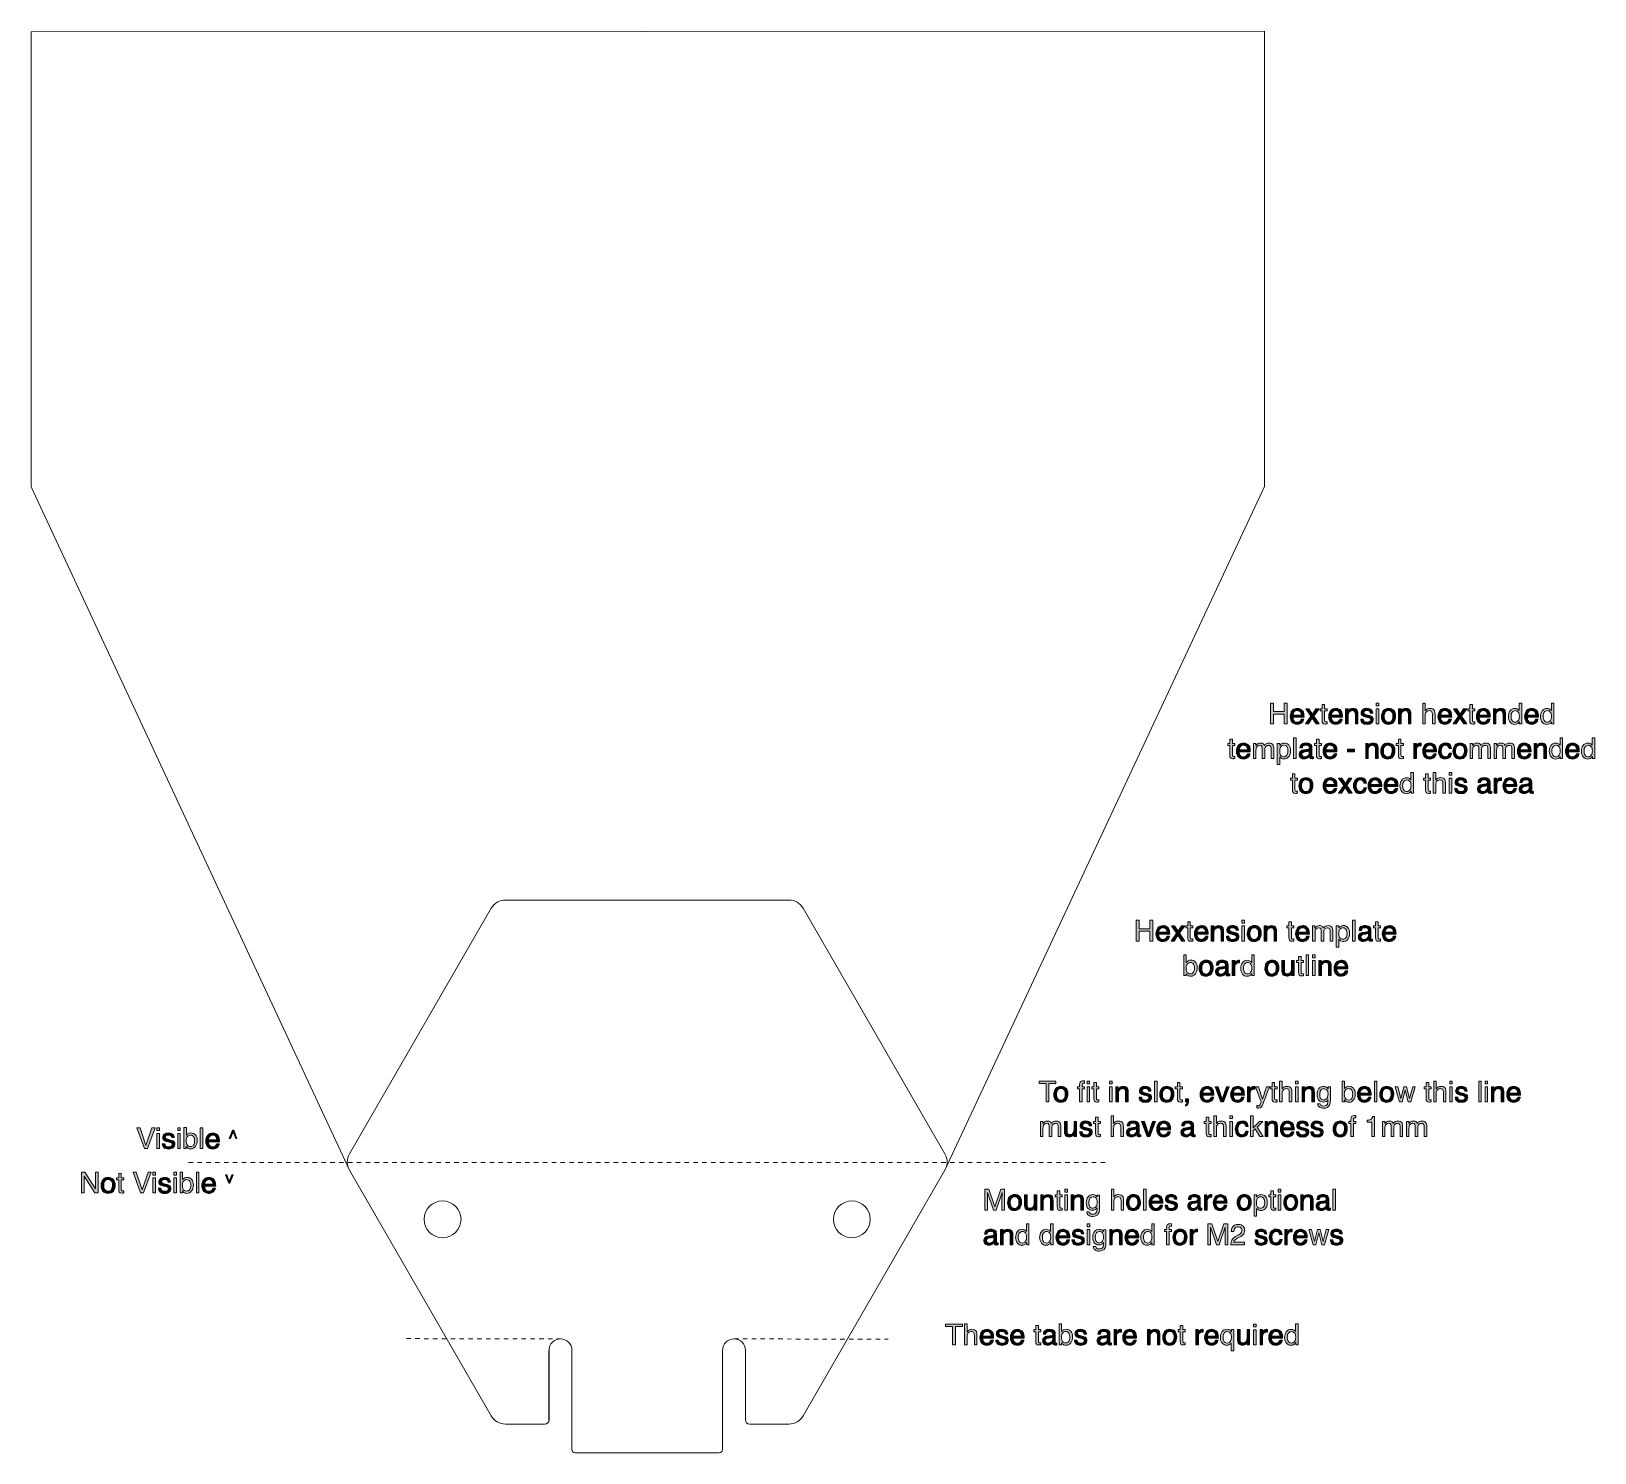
# Model space of a CAD drawing. Header units: millimetres. Extents: x 5.6 to 101.1, y 33.8 to 120.6.
import ezdxf

# ---------------------------------------------------------------- set-up
doc = ezdxf.new("R2010")
doc.units = ezdxf.units.MM
doc.linetypes.add('Affinity_exported_lt_1', pattern=[0.540888, 0.270444, -0.270444])
for name, color, linetype in [('Hextension Extended', 7, 'Continuous'), ('Hextension Template', 7, 'Continuous'), ('Mounting Holes', 7, 'Continuous'), ('Text and Guidance', 7, 'Continuous')]:
    doc.layers.add(name, color=color, linetype=linetype)

msp = doc.modelspace()

# ---------------------------------------------------------------- hatches: boundary and pattern name
at = {"layer": 'Text and Guidance', "true_color": 0x5994dc, "transparency": 33554687}
for points in [[(81.308, 79.575), (81.482, 79.575), (81.482, 79.052), (82.14, 79.052), (82.14, 79.575), (82.313, 79.575), (82.313, 78.31), (82.14, 78.31), (82.14, 78.902), (81.482, 78.902), (81.482, 78.31), (81.308, 78.31)], [(83.45, 79.232), (83.651, 79.232), (83.863, 78.908), (84.077, 79.232), (84.266, 79.228), (83.955, 78.783), (84.28, 78.31), (84.082, 78.31), (83.853, 78.656), (83.63, 78.31), (83.434, 78.31), (83.759, 78.783)], [(92.472, 79.232), (92.673, 79.232), (92.885, 78.908), (93.099, 79.232), (93.288, 79.228), (92.977, 78.783), (93.302, 78.31), (93.104, 78.31), (92.874, 78.656), (92.652, 78.31), (92.456, 78.31), (92.781, 78.783)], [(82.711, 77.459), (82.866, 77.459), (82.866, 76.193), (82.711, 76.193)], [(86, 76.764), (86.433, 76.764), (86.433, 76.605), (86, 76.605)], [(85.462, 74.999), (85.663, 74.999), (85.875, 74.674), (86.089, 74.999), (86.278, 74.995), (85.967, 74.55), (86.292, 74.077), (86.094, 74.077), (85.865, 74.423), (85.642, 74.077), (85.446, 74.077), (85.771, 74.55)]]:
    msp.add_hatch(color=153, dxfattribs=at).paths.add_polyline_path(points, flags=0)
h = msp.add_hatch(color=153, dxfattribs=at)
edge = h.paths.add_edge_path(flags=0)
edge.add_spline(control_points=[(84.451, 79.49), (84.451, 79.49), (84.608, 79.49), (84.608, 79.49), (84.608, 79.49), (84.608, 79.232), (84.608, 79.232), (84.608, 79.232), (84.755, 79.232), (84.755, 79.232), (84.755, 79.232), (84.755, 79.106), (84.755, 79.106), (84.755, 79.106), (84.608, 79.106), (84.608, 79.106), (84.608, 79.106), (84.608, 78.504), (84.608, 78.504), (84.608, 78.472), (84.619, 78.45), (84.641, 78.439), (84.653, 78.433), (84.673, 78.43), (84.701, 78.43), (84.701, 78.43), (84.725, 78.43), (84.725, 78.43), (84.725, 78.43), (84.755, 78.432), (84.755, 78.432), (84.755, 78.432), (84.755, 78.31), (84.755, 78.31), (84.737, 78.305), (84.719, 78.301), (84.7, 78.299), (84.68, 78.297), (84.66, 78.295), (84.637, 78.295), (84.565, 78.295), (84.516, 78.314), (84.49, 78.351), (84.464, 78.388), (84.451, 78.436), (84.451, 78.495), (84.451, 78.495), (84.451, 79.106), (84.451, 79.106), (84.451, 79.106), (84.326, 79.106), (84.326, 79.106), (84.326, 79.106), (84.326, 79.232), (84.326, 79.232), (84.326, 79.232), (84.451, 79.232), (84.451, 79.232), (84.451, 79.232), (84.451, 79.49), (84.451, 79.49)], knot_values=[0, 0, 0, 0, 1, 1, 1, 2, 2, 2, 3, 3, 3, 4, 4, 4, 5, 5, 5, 6, 6, 6, 7, 7, 7, 8, 8, 8, 9, 9, 9, 10, 10, 10, 11, 11, 11, 12, 12, 12, 13, 13, 13, 14, 14, 14, 15, 15, 15, 16, 16, 16, 17, 17, 17, 18, 18, 18, 19, 19, 19, 20, 20, 20, 20], degree=3, periodic=1)
h = msp.add_hatch(color=153, dxfattribs=at)
h.paths.add_polyline_path([(87.754, 79.228), (87.912, 79.228), (87.912, 78.31), (87.754, 78.31)], flags=0)
h.paths.add_polyline_path([(87.754, 79.575), (87.912, 79.575), (87.912, 79.4), (87.754, 79.4)], flags=0)
h = msp.add_hatch(color=153, dxfattribs=at)
edge = h.paths.add_edge_path(flags=0)
edge.add_spline(control_points=[(90.598, 79.58), (90.598, 79.58), (90.753, 79.58), (90.753, 79.58), (90.753, 79.58), (90.753, 79.108), (90.753, 79.108), (90.79, 79.154), (90.823, 79.187), (90.852, 79.206), (90.902, 79.238), (90.964, 79.255), (91.039, 79.255), (91.173, 79.255), (91.264, 79.208), (91.311, 79.114), (91.337, 79.063), (91.35, 78.992), (91.35, 78.902), (91.35, 78.902), (91.35, 78.31), (91.35, 78.31), (91.35, 78.31), (91.191, 78.31), (91.191, 78.31), (91.191, 78.31), (91.191, 78.891), (91.191, 78.891), (91.191, 78.959), (91.182, 79.009), (91.165, 79.04), (91.137, 79.091), (91.084, 79.116), (91.006, 79.116), (90.942, 79.116), (90.884, 79.094), (90.832, 79.05), (90.779, 79.006), (90.753, 78.922), (90.753, 78.799), (90.753, 78.799), (90.753, 78.31), (90.753, 78.31), (90.753, 78.31), (90.598, 78.31), (90.598, 78.31), (90.598, 78.31), (90.598, 79.58), (90.598, 79.58)], knot_values=[0, 0, 0, 0, 1, 1, 1, 2, 2, 2, 3, 3, 3, 4, 4, 4, 5, 5, 5, 6, 6, 6, 7, 7, 7, 8, 8, 8, 9, 9, 9, 10, 10, 10, 11, 11, 11, 12, 12, 12, 13, 13, 13, 14, 14, 14, 15, 15, 15, 16, 16, 16, 16], degree=3, periodic=1)
h = msp.add_hatch(color=153, dxfattribs=at)
edge = h.paths.add_edge_path(flags=0)
edge.add_spline(control_points=[(93.473, 79.49), (93.473, 79.49), (93.63, 79.49), (93.63, 79.49), (93.63, 79.49), (93.63, 79.232), (93.63, 79.232), (93.63, 79.232), (93.777, 79.232), (93.777, 79.232), (93.777, 79.232), (93.777, 79.106), (93.777, 79.106), (93.777, 79.106), (93.63, 79.106), (93.63, 79.106), (93.63, 79.106), (93.63, 78.504), (93.63, 78.504), (93.63, 78.472), (93.641, 78.45), (93.663, 78.439), (93.675, 78.433), (93.695, 78.43), (93.723, 78.43), (93.723, 78.43), (93.747, 78.43), (93.747, 78.43), (93.747, 78.43), (93.777, 78.432), (93.777, 78.432), (93.777, 78.432), (93.777, 78.31), (93.777, 78.31), (93.759, 78.305), (93.741, 78.301), (93.722, 78.299), (93.702, 78.297), (93.682, 78.295), (93.659, 78.295), (93.587, 78.295), (93.538, 78.314), (93.512, 78.351), (93.486, 78.388), (93.473, 78.436), (93.473, 78.495), (93.473, 78.495), (93.473, 79.106), (93.473, 79.106), (93.473, 79.106), (93.348, 79.106), (93.348, 79.106), (93.348, 79.106), (93.348, 79.232), (93.348, 79.232), (93.348, 79.232), (93.473, 79.232), (93.473, 79.232), (93.473, 79.232), (93.473, 79.49), (93.473, 79.49)], knot_values=[0, 0, 0, 0, 1, 1, 1, 2, 2, 2, 3, 3, 3, 4, 4, 4, 5, 5, 5, 6, 6, 6, 7, 7, 7, 8, 8, 8, 9, 9, 9, 10, 10, 10, 11, 11, 11, 12, 12, 12, 13, 13, 13, 14, 14, 14, 15, 15, 15, 16, 16, 16, 17, 17, 17, 18, 18, 18, 19, 19, 19, 20, 20, 20, 20], degree=3, periodic=1)
h = msp.add_hatch(color=153, dxfattribs=at)
edge = h.paths.add_edge_path(flags=0)
edge.add_spline(control_points=[(96.226, 79.249), (96.296, 79.249), (96.355, 79.234), (96.403, 79.204), (96.431, 79.187), (96.462, 79.157), (96.497, 79.114), (96.497, 79.114), (96.497, 79.58), (96.497, 79.58), (96.497, 79.58), (96.646, 79.58), (96.646, 79.58), (96.646, 79.58), (96.646, 78.31), (96.646, 78.31), (96.646, 78.31), (96.506, 78.31), (96.506, 78.31), (96.506, 78.31), (96.506, 78.438), (96.506, 78.438), (96.47, 78.382), (96.428, 78.34), (96.378, 78.315), (96.329, 78.29), (96.272, 78.277), (96.208, 78.277), (96.106, 78.277), (96.017, 78.321), (95.941, 78.407), (95.866, 78.493), (95.829, 78.608), (95.829, 78.752), (95.829, 78.886), (95.863, 79.003), (95.932, 79.101), (96, 79.2), (96.098, 79.249), (96.226, 79.249)], knot_values=[0, 0, 0, 0, 1, 1, 1, 2, 2, 2, 3, 3, 3, 4, 4, 4, 5, 5, 5, 6, 6, 6, 7, 7, 7, 8, 8, 8, 9, 9, 9, 10, 10, 10, 11, 11, 11, 12, 12, 12, 13, 13, 13, 13], degree=3, periodic=1)
edge = h.paths.add_edge_path(flags=0)
edge.add_spline(control_points=[(95.992, 78.76), (95.992, 78.662), (96.013, 78.579), (96.055, 78.512), (96.097, 78.446), (96.164, 78.413), (96.257, 78.413), (96.328, 78.413), (96.387, 78.443), (96.434, 78.505), (96.48, 78.567), (96.503, 78.655), (96.503, 78.771), (96.503, 78.887), (96.479, 78.974), (96.432, 79.03), (96.384, 79.086), (96.325, 79.114), (96.255, 79.114), (96.177, 79.114), (96.114, 79.084), (96.065, 79.024), (96.017, 78.964), (95.992, 78.876), (95.992, 78.76)], knot_values=[0, 0, 0, 0, 1, 1, 1, 2, 2, 2, 3, 3, 3, 4, 4, 4, 5, 5, 5, 6, 6, 6, 7, 7, 7, 8, 8, 8, 8], degree=3, periodic=1)
h = msp.add_hatch(color=153, dxfattribs=at)
edge = h.paths.add_edge_path(flags=0)
edge.add_spline(control_points=[(98.188, 79.249), (98.258, 79.249), (98.317, 79.234), (98.365, 79.204), (98.393, 79.187), (98.424, 79.157), (98.459, 79.114), (98.459, 79.114), (98.459, 79.58), (98.459, 79.58), (98.459, 79.58), (98.608, 79.58), (98.608, 79.58), (98.608, 79.58), (98.608, 78.31), (98.608, 78.31), (98.608, 78.31), (98.468, 78.31), (98.468, 78.31), (98.468, 78.31), (98.468, 78.438), (98.468, 78.438), (98.432, 78.382), (98.39, 78.34), (98.34, 78.315), (98.291, 78.29), (98.234, 78.277), (98.17, 78.277), (98.068, 78.277), (97.979, 78.321), (97.903, 78.407), (97.828, 78.493), (97.791, 78.608), (97.791, 78.752), (97.791, 78.886), (97.825, 79.003), (97.894, 79.101), (97.962, 79.2), (98.06, 79.249), (98.188, 79.249)], knot_values=[0, 0, 0, 0, 1, 1, 1, 2, 2, 2, 3, 3, 3, 4, 4, 4, 5, 5, 5, 6, 6, 6, 7, 7, 7, 8, 8, 8, 9, 9, 9, 10, 10, 10, 11, 11, 11, 12, 12, 12, 13, 13, 13, 13], degree=3, periodic=1)
edge = h.paths.add_edge_path(flags=0)
edge.add_spline(control_points=[(97.954, 78.76), (97.954, 78.662), (97.975, 78.579), (98.017, 78.512), (98.059, 78.446), (98.126, 78.413), (98.219, 78.413), (98.29, 78.413), (98.349, 78.443), (98.396, 78.505), (98.442, 78.567), (98.465, 78.655), (98.465, 78.771), (98.465, 78.887), (98.441, 78.974), (98.394, 79.03), (98.346, 79.086), (98.287, 79.114), (98.217, 79.114), (98.139, 79.114), (98.076, 79.084), (98.027, 79.024), (97.979, 78.964), (97.954, 78.876), (97.954, 78.76)], knot_values=[0, 0, 0, 0, 1, 1, 1, 2, 2, 2, 3, 3, 3, 4, 4, 4, 5, 5, 5, 6, 6, 6, 7, 7, 7, 8, 8, 8, 8], degree=3, periodic=1)
h = msp.add_hatch(color=153, dxfattribs=at)
edge = h.paths.add_edge_path(flags=0)
edge.add_spline(control_points=[(82.941, 79.253), (83.007, 79.253), (83.07, 79.238), (83.132, 79.207), (83.193, 79.176), (83.24, 79.137), (83.272, 79.088), (83.303, 79.041), (83.324, 78.987), (83.334, 78.925), (83.343, 78.882), (83.348, 78.815), (83.348, 78.722), (83.348, 78.722), (82.672, 78.722), (82.672, 78.722), (82.675, 78.628), (82.697, 78.553), (82.738, 78.496), (82.779, 78.44), (82.844, 78.412), (82.93, 78.412), (83.011, 78.412), (83.076, 78.438), (83.124, 78.492), (83.152, 78.523), (83.171, 78.559), (83.183, 78.599), (83.183, 78.599), (83.335, 78.599), (83.335, 78.599), (83.331, 78.566), (83.318, 78.528), (83.295, 78.486), (83.272, 78.445), (83.247, 78.411), (83.219, 78.384), (83.172, 78.338), (83.113, 78.307), (83.044, 78.291), (83.007, 78.282), (82.964, 78.277), (82.917, 78.277), (82.802, 78.277), (82.705, 78.319), (82.625, 78.403), (82.546, 78.486), (82.506, 78.603), (82.506, 78.754), (82.506, 78.902), (82.546, 79.022), (82.626, 79.114), (82.707, 79.207), (82.812, 79.253), (82.941, 79.253)], knot_values=[0, 0, 0, 0, 1, 1, 1, 2, 2, 2, 3, 3, 3, 4, 4, 4, 5, 5, 5, 6, 6, 6, 7, 7, 7, 8, 8, 8, 9, 9, 9, 10, 10, 10, 11, 11, 11, 12, 12, 12, 13, 13, 13, 14, 14, 14, 15, 15, 15, 16, 16, 16, 17, 17, 17, 18, 18, 18, 18], degree=3, periodic=1)
edge = h.paths.add_edge_path(flags=0)
edge.add_spline(control_points=[(83.189, 78.845), (83.182, 78.912), (83.168, 78.966), (83.145, 79.006), (83.102, 79.081), (83.031, 79.118), (82.932, 79.118), (82.861, 79.118), (82.801, 79.092), (82.753, 79.041), (82.705, 78.989), (82.679, 78.924), (82.676, 78.845), (82.676, 78.845), (83.189, 78.845), (83.189, 78.845)], knot_values=[0, 0, 0, 0, 1, 1, 1, 2, 2, 2, 3, 3, 3, 4, 4, 4, 5, 5, 5, 5], degree=3, periodic=1)
h = msp.add_hatch(color=153, dxfattribs=at)
edge = h.paths.add_edge_path(flags=0)
edge.add_spline(control_points=[(85.294, 79.253), (85.36, 79.253), (85.423, 79.238), (85.485, 79.207), (85.546, 79.176), (85.593, 79.137), (85.625, 79.088), (85.656, 79.041), (85.677, 78.987), (85.687, 78.925), (85.696, 78.882), (85.701, 78.815), (85.701, 78.722), (85.701, 78.722), (85.025, 78.722), (85.025, 78.722), (85.028, 78.628), (85.05, 78.553), (85.091, 78.496), (85.132, 78.44), (85.197, 78.412), (85.283, 78.412), (85.364, 78.412), (85.429, 78.438), (85.477, 78.492), (85.505, 78.523), (85.524, 78.559), (85.536, 78.599), (85.536, 78.599), (85.688, 78.599), (85.688, 78.599), (85.684, 78.566), (85.671, 78.528), (85.648, 78.486), (85.625, 78.445), (85.6, 78.411), (85.572, 78.384), (85.525, 78.338), (85.466, 78.307), (85.397, 78.291), (85.36, 78.282), (85.317, 78.277), (85.27, 78.277), (85.155, 78.277), (85.058, 78.319), (84.978, 78.403), (84.899, 78.486), (84.859, 78.603), (84.859, 78.754), (84.859, 78.902), (84.899, 79.022), (84.979, 79.114), (85.06, 79.207), (85.165, 79.253), (85.294, 79.253)], knot_values=[0, 0, 0, 0, 1, 1, 1, 2, 2, 2, 3, 3, 3, 4, 4, 4, 5, 5, 5, 6, 6, 6, 7, 7, 7, 8, 8, 8, 9, 9, 9, 10, 10, 10, 11, 11, 11, 12, 12, 12, 13, 13, 13, 14, 14, 14, 15, 15, 15, 16, 16, 16, 17, 17, 17, 18, 18, 18, 18], degree=3, periodic=1)
edge = h.paths.add_edge_path(flags=0)
edge.add_spline(control_points=[(85.542, 78.845), (85.535, 78.912), (85.521, 78.966), (85.498, 79.006), (85.455, 79.081), (85.384, 79.118), (85.285, 79.118), (85.214, 79.118), (85.154, 79.092), (85.106, 79.041), (85.058, 78.989), (85.032, 78.924), (85.029, 78.845), (85.029, 78.845), (85.542, 78.845), (85.542, 78.845)], knot_values=[0, 0, 0, 0, 1, 1, 1, 2, 2, 2, 3, 3, 3, 4, 4, 4, 5, 5, 5, 5], degree=3, periodic=1)
h = msp.add_hatch(color=153, dxfattribs=at)
edge = h.paths.add_edge_path(flags=0)
edge.add_spline(control_points=[(85.891, 79.232), (85.891, 79.232), (86.039, 79.232), (86.039, 79.232), (86.039, 79.232), (86.039, 79.102), (86.039, 79.102), (86.082, 79.156), (86.128, 79.194), (86.177, 79.218), (86.226, 79.241), (86.28, 79.253), (86.34, 79.253), (86.471, 79.253), (86.559, 79.207), (86.605, 79.116), (86.631, 79.066), (86.643, 78.995), (86.643, 78.902), (86.643, 78.902), (86.643, 78.31), (86.643, 78.31), (86.643, 78.31), (86.486, 78.31), (86.486, 78.31), (86.486, 78.31), (86.486, 78.891), (86.486, 78.891), (86.486, 78.948), (86.477, 78.993), (86.461, 79.027), (86.433, 79.085), (86.383, 79.114), (86.311, 79.114), (86.274, 79.114), (86.244, 79.11), (86.22, 79.102), (86.178, 79.09), (86.14, 79.065), (86.108, 79.027), (86.082, 78.996), (86.066, 78.965), (86.058, 78.932), (86.05, 78.9), (86.046, 78.853), (86.046, 78.793), (86.046, 78.793), (86.046, 78.31), (86.046, 78.31), (86.046, 78.31), (85.891, 78.31), (85.891, 78.31), (85.891, 78.31), (85.891, 79.232), (85.891, 79.232)], knot_values=[0, 0, 0, 0, 1, 1, 1, 2, 2, 2, 3, 3, 3, 4, 4, 4, 5, 5, 5, 6, 6, 6, 7, 7, 7, 8, 8, 8, 9, 9, 9, 10, 10, 10, 11, 11, 11, 12, 12, 12, 13, 13, 13, 14, 14, 14, 15, 15, 15, 16, 16, 16, 17, 17, 17, 18, 18, 18, 18], degree=3, periodic=1)
h = msp.add_hatch(color=153, dxfattribs=at)
edge = h.paths.add_edge_path(flags=0)
edge.add_spline(control_points=[(86.964, 78.599), (86.969, 78.548), (86.982, 78.508), (87.003, 78.481), (87.042, 78.431), (87.11, 78.406), (87.206, 78.406), (87.264, 78.406), (87.314, 78.418), (87.358, 78.443), (87.402, 78.468), (87.423, 78.507), (87.423, 78.559), (87.423, 78.599), (87.406, 78.629), (87.371, 78.649), (87.349, 78.662), (87.304, 78.677), (87.238, 78.693), (87.238, 78.693), (87.115, 78.724), (87.115, 78.724), (87.036, 78.744), (86.978, 78.766), (86.941, 78.79), (86.875, 78.832), (86.841, 78.89), (86.841, 78.964), (86.841, 79.051), (86.873, 79.122), (86.936, 79.176), (86.998, 79.23), (87.083, 79.257), (87.189, 79.257), (87.328, 79.257), (87.428, 79.216), (87.49, 79.134), (87.528, 79.083), (87.547, 79.027), (87.546, 78.967), (87.546, 78.967), (87.399, 78.967), (87.399, 78.967), (87.396, 79.002), (87.384, 79.034), (87.362, 79.063), (87.327, 79.104), (87.265, 79.124), (87.177, 79.124), (87.119, 79.124), (87.074, 79.113), (87.044, 79.09), (87.014, 79.068), (86.999, 79.038), (86.999, 79.002), (86.999, 78.961), (87.019, 78.929), (87.058, 78.905), (87.081, 78.891), (87.115, 78.878), (87.16, 78.867), (87.16, 78.867), (87.262, 78.842), (87.262, 78.842), (87.374, 78.815), (87.448, 78.789), (87.486, 78.764), (87.547, 78.724), (87.577, 78.662), (87.577, 78.577), (87.577, 78.495), (87.546, 78.424), (87.483, 78.364), (87.421, 78.305), (87.326, 78.275), (87.199, 78.275), (87.061, 78.275), (86.964, 78.306), (86.907, 78.368), (86.85, 78.43), (86.819, 78.508), (86.815, 78.599), (86.815, 78.599), (86.964, 78.599), (86.964, 78.599)], knot_values=[0, 0, 0, 0, 1, 1, 1, 2, 2, 2, 3, 3, 3, 4, 4, 4, 5, 5, 5, 6, 6, 6, 7, 7, 7, 8, 8, 8, 9, 9, 9, 10, 10, 10, 11, 11, 11, 12, 12, 12, 13, 13, 13, 14, 14, 14, 15, 15, 15, 16, 16, 16, 17, 17, 17, 18, 18, 18, 19, 19, 19, 20, 20, 20, 21, 21, 21, 22, 22, 22, 23, 23, 23, 24, 24, 24, 25, 25, 25, 26, 26, 26, 27, 27, 27, 28, 28, 28, 28], degree=3, periodic=1)
h = msp.add_hatch(color=153, dxfattribs=at)
edge = h.paths.add_edge_path(flags=0)
edge.add_spline(control_points=[(88.518, 79.259), (88.637, 79.259), (88.738, 79.22), (88.82, 79.14), (88.902, 79.061), (88.943, 78.945), (88.943, 78.791), (88.943, 78.642), (88.907, 78.519), (88.834, 78.422), (88.762, 78.325), (88.65, 78.276), (88.497, 78.276), (88.371, 78.276), (88.27, 78.319), (88.195, 78.405), (88.121, 78.491), (88.083, 78.606), (88.083, 78.751), (88.083, 78.906), (88.123, 79.029), (88.201, 79.121), (88.28, 79.213), (88.386, 79.259), (88.518, 79.259)], knot_values=[0, 0, 0, 0, 1, 1, 1, 2, 2, 2, 3, 3, 3, 4, 4, 4, 5, 5, 5, 6, 6, 6, 7, 7, 7, 8, 8, 8, 8], degree=3, periodic=1)
edge = h.paths.add_edge_path(flags=0)
edge.add_spline(control_points=[(88.512, 78.41), (88.615, 78.41), (88.685, 78.449), (88.724, 78.527), (88.762, 78.604), (88.781, 78.691), (88.781, 78.786), (88.781, 78.872), (88.767, 78.942), (88.74, 78.996), (88.696, 79.081), (88.621, 79.124), (88.514, 79.124), (88.419, 79.124), (88.35, 79.088), (88.307, 79.015), (88.264, 78.943), (88.243, 78.856), (88.243, 78.754), (88.243, 78.655), (88.264, 78.574), (88.307, 78.508), (88.35, 78.443), (88.419, 78.41), (88.512, 78.41)], knot_values=[0, 0, 0, 0, 1, 1, 1, 2, 2, 2, 3, 3, 3, 4, 4, 4, 5, 5, 5, 6, 6, 6, 7, 7, 7, 8, 8, 8, 8], degree=3, periodic=1)
h = msp.add_hatch(color=153, dxfattribs=at)
edge = h.paths.add_edge_path(flags=0)
edge.add_spline(control_points=[(89.127, 79.232), (89.127, 79.232), (89.274, 79.232), (89.274, 79.232), (89.274, 79.232), (89.274, 79.102), (89.274, 79.102), (89.318, 79.156), (89.364, 79.194), (89.413, 79.218), (89.462, 79.241), (89.516, 79.253), (89.576, 79.253), (89.707, 79.253), (89.795, 79.207), (89.841, 79.116), (89.866, 79.066), (89.879, 78.995), (89.879, 78.902), (89.879, 78.902), (89.879, 78.31), (89.879, 78.31), (89.879, 78.31), (89.721, 78.31), (89.721, 78.31), (89.721, 78.31), (89.721, 78.891), (89.721, 78.891), (89.721, 78.948), (89.713, 78.993), (89.696, 79.027), (89.669, 79.085), (89.619, 79.114), (89.547, 79.114), (89.51, 79.114), (89.48, 79.11), (89.456, 79.102), (89.414, 79.09), (89.376, 79.065), (89.344, 79.027), (89.318, 78.996), (89.301, 78.965), (89.294, 78.932), (89.286, 78.9), (89.282, 78.853), (89.282, 78.793), (89.282, 78.793), (89.282, 78.31), (89.282, 78.31), (89.282, 78.31), (89.127, 78.31), (89.127, 78.31), (89.127, 78.31), (89.127, 79.232), (89.127, 79.232)], knot_values=[0, 0, 0, 0, 1, 1, 1, 2, 2, 2, 3, 3, 3, 4, 4, 4, 5, 5, 5, 6, 6, 6, 7, 7, 7, 8, 8, 8, 9, 9, 9, 10, 10, 10, 11, 11, 11, 12, 12, 12, 13, 13, 13, 14, 14, 14, 15, 15, 15, 16, 16, 16, 17, 17, 17, 18, 18, 18, 18], degree=3, periodic=1)
h = msp.add_hatch(color=153, dxfattribs=at)
edge = h.paths.add_edge_path(flags=0)
edge.add_spline(control_points=[(91.963, 79.253), (92.029, 79.253), (92.092, 79.238), (92.154, 79.207), (92.215, 79.176), (92.262, 79.137), (92.294, 79.088), (92.325, 79.041), (92.346, 78.987), (92.356, 78.925), (92.365, 78.882), (92.37, 78.815), (92.37, 78.722), (92.37, 78.722), (91.694, 78.722), (91.694, 78.722), (91.697, 78.628), (91.719, 78.553), (91.76, 78.496), (91.801, 78.44), (91.865, 78.412), (91.952, 78.412), (92.033, 78.412), (92.098, 78.438), (92.146, 78.492), (92.173, 78.523), (92.193, 78.559), (92.204, 78.599), (92.204, 78.599), (92.357, 78.599), (92.357, 78.599), (92.353, 78.566), (92.339, 78.528), (92.317, 78.486), (92.294, 78.445), (92.269, 78.411), (92.241, 78.384), (92.194, 78.338), (92.135, 78.307), (92.066, 78.291), (92.028, 78.282), (91.986, 78.277), (91.939, 78.277), (91.824, 78.277), (91.727, 78.319), (91.647, 78.403), (91.567, 78.486), (91.527, 78.603), (91.527, 78.754), (91.527, 78.902), (91.568, 79.022), (91.648, 79.114), (91.728, 79.207), (91.833, 79.253), (91.963, 79.253)], knot_values=[0, 0, 0, 0, 1, 1, 1, 2, 2, 2, 3, 3, 3, 4, 4, 4, 5, 5, 5, 6, 6, 6, 7, 7, 7, 8, 8, 8, 9, 9, 9, 10, 10, 10, 11, 11, 11, 12, 12, 12, 13, 13, 13, 14, 14, 14, 15, 15, 15, 16, 16, 16, 17, 17, 17, 18, 18, 18, 18], degree=3, periodic=1)
edge = h.paths.add_edge_path(flags=0)
edge.add_spline(control_points=[(92.21, 78.845), (92.204, 78.912), (92.189, 78.966), (92.167, 79.006), (92.124, 79.081), (92.053, 79.118), (91.954, 79.118), (91.883, 79.118), (91.823, 79.092), (91.775, 79.041), (91.726, 78.989), (91.701, 78.924), (91.698, 78.845), (91.698, 78.845), (92.21, 78.845), (92.21, 78.845)], knot_values=[0, 0, 0, 0, 1, 1, 1, 2, 2, 2, 3, 3, 3, 4, 4, 4, 5, 5, 5, 5], degree=3, periodic=1)
h = msp.add_hatch(color=153, dxfattribs=at)
edge = h.paths.add_edge_path(flags=0)
edge.add_spline(control_points=[(94.316, 79.253), (94.382, 79.253), (94.445, 79.238), (94.507, 79.207), (94.568, 79.176), (94.615, 79.137), (94.647, 79.088), (94.678, 79.041), (94.699, 78.987), (94.709, 78.925), (94.718, 78.882), (94.723, 78.815), (94.723, 78.722), (94.723, 78.722), (94.047, 78.722), (94.047, 78.722), (94.05, 78.628), (94.072, 78.553), (94.113, 78.496), (94.154, 78.44), (94.218, 78.412), (94.305, 78.412), (94.386, 78.412), (94.451, 78.438), (94.499, 78.492), (94.526, 78.523), (94.546, 78.559), (94.557, 78.599), (94.557, 78.599), (94.71, 78.599), (94.71, 78.599), (94.706, 78.566), (94.692, 78.528), (94.67, 78.486), (94.647, 78.445), (94.622, 78.411), (94.594, 78.384), (94.547, 78.338), (94.488, 78.307), (94.419, 78.291), (94.381, 78.282), (94.339, 78.277), (94.292, 78.277), (94.177, 78.277), (94.08, 78.319), (94, 78.403), (93.92, 78.486), (93.88, 78.603), (93.88, 78.754), (93.88, 78.902), (93.921, 79.022), (94.001, 79.114), (94.081, 79.207), (94.186, 79.253), (94.316, 79.253)], knot_values=[0, 0, 0, 0, 1, 1, 1, 2, 2, 2, 3, 3, 3, 4, 4, 4, 5, 5, 5, 6, 6, 6, 7, 7, 7, 8, 8, 8, 9, 9, 9, 10, 10, 10, 11, 11, 11, 12, 12, 12, 13, 13, 13, 14, 14, 14, 15, 15, 15, 16, 16, 16, 17, 17, 17, 18, 18, 18, 18], degree=3, periodic=1)
edge = h.paths.add_edge_path(flags=0)
edge.add_spline(control_points=[(94.563, 78.845), (94.557, 78.912), (94.542, 78.966), (94.52, 79.006), (94.477, 79.081), (94.406, 79.118), (94.307, 79.118), (94.236, 79.118), (94.176, 79.092), (94.128, 79.041), (94.079, 78.989), (94.054, 78.924), (94.051, 78.845), (94.051, 78.845), (94.563, 78.845), (94.563, 78.845)], knot_values=[0, 0, 0, 0, 1, 1, 1, 2, 2, 2, 3, 3, 3, 4, 4, 4, 5, 5, 5, 5], degree=3, periodic=1)
h = msp.add_hatch(color=153, dxfattribs=at)
edge = h.paths.add_edge_path(flags=0)
edge.add_spline(control_points=[(94.913, 79.232), (94.913, 79.232), (95.06, 79.232), (95.06, 79.232), (95.06, 79.232), (95.06, 79.102), (95.06, 79.102), (95.104, 79.156), (95.15, 79.194), (95.199, 79.218), (95.248, 79.241), (95.302, 79.253), (95.362, 79.253), (95.493, 79.253), (95.581, 79.207), (95.627, 79.116), (95.652, 79.066), (95.665, 78.995), (95.665, 78.902), (95.665, 78.902), (95.665, 78.31), (95.665, 78.31), (95.665, 78.31), (95.507, 78.31), (95.507, 78.31), (95.507, 78.31), (95.507, 78.891), (95.507, 78.891), (95.507, 78.948), (95.499, 78.993), (95.482, 79.027), (95.455, 79.085), (95.405, 79.114), (95.333, 79.114), (95.296, 79.114), (95.266, 79.11), (95.242, 79.102), (95.2, 79.09), (95.162, 79.065), (95.13, 79.027), (95.104, 78.996), (95.088, 78.965), (95.08, 78.932), (95.072, 78.9), (95.068, 78.853), (95.068, 78.793), (95.068, 78.793), (95.068, 78.31), (95.068, 78.31), (95.068, 78.31), (94.913, 78.31), (94.913, 78.31), (94.913, 78.31), (94.913, 79.232), (94.913, 79.232)], knot_values=[0, 0, 0, 0, 1, 1, 1, 2, 2, 2, 3, 3, 3, 4, 4, 4, 5, 5, 5, 6, 6, 6, 7, 7, 7, 8, 8, 8, 9, 9, 9, 10, 10, 10, 11, 11, 11, 12, 12, 12, 13, 13, 13, 14, 14, 14, 15, 15, 15, 16, 16, 16, 17, 17, 17, 18, 18, 18, 18], degree=3, periodic=1)
h = msp.add_hatch(color=153, dxfattribs=at)
edge = h.paths.add_edge_path(flags=0)
edge.add_spline(control_points=[(97.259, 79.253), (97.325, 79.253), (97.388, 79.238), (97.45, 79.207), (97.511, 79.176), (97.558, 79.137), (97.59, 79.088), (97.621, 79.041), (97.642, 78.987), (97.652, 78.925), (97.661, 78.882), (97.666, 78.815), (97.666, 78.722), (97.666, 78.722), (96.99, 78.722), (96.99, 78.722), (96.993, 78.628), (97.015, 78.553), (97.056, 78.496), (97.097, 78.44), (97.161, 78.412), (97.248, 78.412), (97.329, 78.412), (97.394, 78.438), (97.442, 78.492), (97.469, 78.523), (97.489, 78.559), (97.5, 78.599), (97.5, 78.599), (97.653, 78.599), (97.653, 78.599), (97.649, 78.566), (97.635, 78.528), (97.613, 78.486), (97.59, 78.445), (97.565, 78.411), (97.537, 78.384), (97.489, 78.338), (97.431, 78.307), (97.362, 78.291), (97.324, 78.282), (97.282, 78.277), (97.235, 78.277), (97.12, 78.277), (97.023, 78.319), (96.943, 78.403), (96.863, 78.486), (96.823, 78.603), (96.823, 78.754), (96.823, 78.902), (96.864, 79.022), (96.944, 79.114), (97.024, 79.207), (97.129, 79.253), (97.259, 79.253)], knot_values=[0, 0, 0, 0, 1, 1, 1, 2, 2, 2, 3, 3, 3, 4, 4, 4, 5, 5, 5, 6, 6, 6, 7, 7, 7, 8, 8, 8, 9, 9, 9, 10, 10, 10, 11, 11, 11, 12, 12, 12, 13, 13, 13, 14, 14, 14, 15, 15, 15, 16, 16, 16, 17, 17, 17, 18, 18, 18, 18], degree=3, periodic=1)
edge = h.paths.add_edge_path(flags=0)
edge.add_spline(control_points=[(97.506, 78.845), (97.5, 78.912), (97.485, 78.966), (97.462, 79.006), (97.42, 79.081), (97.349, 79.118), (97.25, 79.118), (97.179, 79.118), (97.119, 79.092), (97.071, 79.041), (97.022, 78.989), (96.997, 78.924), (96.994, 78.845), (96.994, 78.845), (97.506, 78.845), (97.506, 78.845)], knot_values=[0, 0, 0, 0, 1, 1, 1, 2, 2, 2, 3, 3, 3, 4, 4, 4, 5, 5, 5, 5], degree=3, periodic=1)
h = msp.add_hatch(color=153, dxfattribs=at)
edge = h.paths.add_edge_path(flags=0)
edge.add_spline(control_points=[(78.816, 77.373), (78.816, 77.373), (78.973, 77.373), (78.973, 77.373), (78.973, 77.373), (78.973, 77.116), (78.973, 77.116), (78.973, 77.116), (79.12, 77.116), (79.12, 77.116), (79.12, 77.116), (79.12, 76.989), (79.12, 76.989), (79.12, 76.989), (78.973, 76.989), (78.973, 76.989), (78.973, 76.989), (78.973, 76.387), (78.973, 76.387), (78.973, 76.355), (78.984, 76.333), (79.006, 76.323), (79.018, 76.316), (79.038, 76.313), (79.066, 76.313), (79.066, 76.313), (79.09, 76.314), (79.09, 76.314), (79.09, 76.314), (79.12, 76.316), (79.12, 76.316), (79.12, 76.316), (79.12, 76.193), (79.12, 76.193), (79.103, 76.188), (79.084, 76.184), (79.065, 76.182), (79.046, 76.18), (79.025, 76.179), (79.002, 76.179), (78.93, 76.179), (78.881, 76.197), (78.855, 76.234), (78.829, 76.271), (78.816, 76.319), (78.816, 76.379), (78.816, 76.379), (78.816, 76.989), (78.816, 76.989), (78.816, 76.989), (78.691, 76.989), (78.691, 76.989), (78.691, 76.989), (78.691, 77.116), (78.691, 77.116), (78.691, 77.116), (78.816, 77.116), (78.816, 77.116), (78.816, 77.116), (78.816, 77.373), (78.816, 77.373)], knot_values=[0, 0, 0, 0, 1, 1, 1, 2, 2, 2, 3, 3, 3, 4, 4, 4, 5, 5, 5, 6, 6, 6, 7, 7, 7, 8, 8, 8, 9, 9, 9, 10, 10, 10, 11, 11, 11, 12, 12, 12, 13, 13, 13, 14, 14, 14, 15, 15, 15, 16, 16, 16, 17, 17, 17, 18, 18, 18, 19, 19, 19, 20, 20, 20, 20], degree=3, periodic=1)
h = msp.add_hatch(color=153, dxfattribs=at)
edge = h.paths.add_edge_path(flags=0)
edge.add_spline(control_points=[(84.111, 77.373), (84.111, 77.373), (84.267, 77.373), (84.267, 77.373), (84.267, 77.373), (84.267, 77.116), (84.267, 77.116), (84.267, 77.116), (84.415, 77.116), (84.415, 77.116), (84.415, 77.116), (84.415, 76.989), (84.415, 76.989), (84.415, 76.989), (84.267, 76.989), (84.267, 76.989), (84.267, 76.989), (84.267, 76.387), (84.267, 76.387), (84.267, 76.355), (84.278, 76.333), (84.3, 76.323), (84.312, 76.316), (84.332, 76.313), (84.36, 76.313), (84.36, 76.313), (84.384, 76.314), (84.384, 76.314), (84.384, 76.314), (84.415, 76.316), (84.415, 76.316), (84.415, 76.316), (84.415, 76.193), (84.415, 76.193), (84.397, 76.188), (84.378, 76.184), (84.359, 76.182), (84.34, 76.18), (84.319, 76.179), (84.297, 76.179), (84.224, 76.179), (84.175, 76.197), (84.149, 76.234), (84.124, 76.271), (84.111, 76.319), (84.111, 76.379), (84.111, 76.379), (84.111, 76.989), (84.111, 76.989), (84.111, 76.989), (83.986, 76.989), (83.986, 76.989), (83.986, 76.989), (83.986, 77.116), (83.986, 77.116), (83.986, 77.116), (84.111, 77.116), (84.111, 77.116), (84.111, 77.116), (84.111, 77.373), (84.111, 77.373)], knot_values=[0, 0, 0, 0, 1, 1, 1, 2, 2, 2, 3, 3, 3, 4, 4, 4, 5, 5, 5, 6, 6, 6, 7, 7, 7, 8, 8, 8, 9, 9, 9, 10, 10, 10, 11, 11, 11, 12, 12, 12, 13, 13, 13, 14, 14, 14, 15, 15, 15, 16, 16, 16, 17, 17, 17, 18, 18, 18, 19, 19, 19, 20, 20, 20, 20], degree=3, periodic=1)
h = msp.add_hatch(color=153, dxfattribs=at)
edge = h.paths.add_edge_path(flags=0)
edge.add_spline(control_points=[(89.111, 77.373), (89.111, 77.373), (89.268, 77.373), (89.268, 77.373), (89.268, 77.373), (89.268, 77.116), (89.268, 77.116), (89.268, 77.116), (89.415, 77.116), (89.415, 77.116), (89.415, 77.116), (89.415, 76.989), (89.415, 76.989), (89.415, 76.989), (89.268, 76.989), (89.268, 76.989), (89.268, 76.989), (89.268, 76.387), (89.268, 76.387), (89.268, 76.355), (89.279, 76.333), (89.301, 76.323), (89.313, 76.316), (89.333, 76.313), (89.361, 76.313), (89.361, 76.313), (89.385, 76.314), (89.385, 76.314), (89.385, 76.314), (89.415, 76.316), (89.415, 76.316), (89.415, 76.316), (89.415, 76.193), (89.415, 76.193), (89.397, 76.188), (89.379, 76.184), (89.36, 76.182), (89.34, 76.18), (89.32, 76.179), (89.297, 76.179), (89.225, 76.179), (89.176, 76.197), (89.15, 76.234), (89.124, 76.271), (89.111, 76.319), (89.111, 76.379), (89.111, 76.379), (89.111, 76.989), (89.111, 76.989), (89.111, 76.989), (88.986, 76.989), (88.986, 76.989), (88.986, 76.989), (88.986, 77.116), (88.986, 77.116), (88.986, 77.116), (89.111, 77.116), (89.111, 77.116), (89.111, 77.116), (89.111, 77.373), (89.111, 77.373)], knot_values=[0, 0, 0, 0, 1, 1, 1, 2, 2, 2, 3, 3, 3, 4, 4, 4, 5, 5, 5, 6, 6, 6, 7, 7, 7, 8, 8, 8, 9, 9, 9, 10, 10, 10, 11, 11, 11, 12, 12, 12, 13, 13, 13, 14, 14, 14, 15, 15, 15, 16, 16, 16, 17, 17, 17, 18, 18, 18, 19, 19, 19, 20, 20, 20, 20], degree=3, periodic=1)
h = msp.add_hatch(color=153, dxfattribs=at)
edge = h.paths.add_edge_path(flags=0)
edge.add_spline(control_points=[(98.724, 77.132), (98.794, 77.132), (98.854, 77.117), (98.901, 77.087), (98.929, 77.07), (98.96, 77.04), (98.995, 76.997), (98.995, 76.997), (98.995, 77.463), (98.995, 77.463), (98.995, 77.463), (99.144, 77.463), (99.144, 77.463), (99.144, 77.463), (99.144, 76.193), (99.144, 76.193), (99.144, 76.193), (99.005, 76.193), (99.005, 76.193), (99.005, 76.193), (99.005, 76.322), (99.005, 76.322), (98.968, 76.265), (98.926, 76.224), (98.876, 76.199), (98.827, 76.173), (98.77, 76.161), (98.707, 76.161), (98.604, 76.161), (98.515, 76.204), (98.44, 76.29), (98.364, 76.377), (98.327, 76.492), (98.327, 76.635), (98.327, 76.77), (98.361, 76.886), (98.43, 76.984), (98.498, 77.083), (98.596, 77.132), (98.724, 77.132)], knot_values=[0, 0, 0, 0, 1, 1, 1, 2, 2, 2, 3, 3, 3, 4, 4, 4, 5, 5, 5, 6, 6, 6, 7, 7, 7, 8, 8, 8, 9, 9, 9, 10, 10, 10, 11, 11, 11, 12, 12, 12, 13, 13, 13, 13], degree=3, periodic=1)
edge = h.paths.add_edge_path(flags=0)
edge.add_spline(control_points=[(98.49, 76.644), (98.49, 76.545), (98.511, 76.462), (98.553, 76.396), (98.595, 76.329), (98.662, 76.296), (98.755, 76.296), (98.827, 76.296), (98.886, 76.327), (98.932, 76.388), (98.978, 76.45), (99.001, 76.539), (99.001, 76.654), (99.001, 76.771), (98.977, 76.857), (98.93, 76.913), (98.882, 76.969), (98.823, 76.997), (98.753, 76.997), (98.675, 76.997), (98.612, 76.967), (98.563, 76.907), (98.515, 76.848), (98.49, 76.76), (98.49, 76.644)], knot_values=[0, 0, 0, 0, 1, 1, 1, 2, 2, 2, 3, 3, 3, 4, 4, 4, 5, 5, 5, 6, 6, 6, 7, 7, 7, 8, 8, 8, 8], degree=3, periodic=1)
h = msp.add_hatch(color=153, dxfattribs=at)
edge = h.paths.add_edge_path(flags=0)
edge.add_spline(control_points=[(100.686, 77.132), (100.756, 77.132), (100.816, 77.117), (100.863, 77.087), (100.891, 77.07), (100.922, 77.04), (100.957, 76.997), (100.957, 76.997), (100.957, 77.463), (100.957, 77.463), (100.957, 77.463), (101.106, 77.463), (101.106, 77.463), (101.106, 77.463), (101.106, 76.193), (101.106, 76.193), (101.106, 76.193), (100.967, 76.193), (100.967, 76.193), (100.967, 76.193), (100.967, 76.322), (100.967, 76.322), (100.93, 76.265), (100.888, 76.224), (100.838, 76.199), (100.789, 76.173), (100.732, 76.161), (100.669, 76.161), (100.566, 76.161), (100.477, 76.204), (100.402, 76.29), (100.326, 76.377), (100.289, 76.492), (100.289, 76.635), (100.289, 76.77), (100.323, 76.886), (100.392, 76.984), (100.46, 77.083), (100.558, 77.132), (100.686, 77.132)], knot_values=[0, 0, 0, 0, 1, 1, 1, 2, 2, 2, 3, 3, 3, 4, 4, 4, 5, 5, 5, 6, 6, 6, 7, 7, 7, 8, 8, 8, 9, 9, 9, 10, 10, 10, 11, 11, 11, 12, 12, 12, 13, 13, 13, 13], degree=3, periodic=1)
edge = h.paths.add_edge_path(flags=0)
edge.add_spline(control_points=[(100.452, 76.644), (100.452, 76.545), (100.473, 76.462), (100.515, 76.396), (100.557, 76.329), (100.624, 76.296), (100.717, 76.296), (100.789, 76.296), (100.848, 76.327), (100.894, 76.388), (100.94, 76.45), (100.963, 76.539), (100.963, 76.654), (100.963, 76.771), (100.939, 76.857), (100.892, 76.913), (100.844, 76.969), (100.785, 76.997), (100.715, 76.997), (100.637, 76.997), (100.574, 76.967), (100.525, 76.907), (100.477, 76.848), (100.452, 76.76), (100.452, 76.644)], knot_values=[0, 0, 0, 0, 1, 1, 1, 2, 2, 2, 3, 3, 3, 4, 4, 4, 5, 5, 5, 6, 6, 6, 7, 7, 7, 8, 8, 8, 8], degree=3, periodic=1)
h = msp.add_hatch(color=153, dxfattribs=at)
edge = h.paths.add_edge_path(flags=0)
edge.add_spline(control_points=[(79.66, 77.136), (79.725, 77.136), (79.788, 77.121), (79.85, 77.09), (79.911, 77.06), (79.958, 77.02), (79.99, 76.971), (80.021, 76.925), (80.042, 76.87), (80.052, 76.808), (80.061, 76.766), (80.066, 76.698), (80.066, 76.605), (80.066, 76.605), (79.39, 76.605), (79.39, 76.605), (79.393, 76.511), (79.415, 76.436), (79.456, 76.38), (79.498, 76.323), (79.562, 76.295), (79.648, 76.295), (79.729, 76.295), (79.794, 76.322), (79.842, 76.375), (79.87, 76.406), (79.889, 76.442), (79.901, 76.483), (79.901, 76.483), (80.053, 76.483), (80.053, 76.483), (80.049, 76.449), (80.036, 76.411), (80.013, 76.369), (79.99, 76.328), (79.965, 76.294), (79.937, 76.267), (79.89, 76.221), (79.831, 76.19), (79.762, 76.174), (79.725, 76.165), (79.682, 76.161), (79.635, 76.161), (79.521, 76.161), (79.423, 76.202), (79.343, 76.286), (79.264, 76.369), (79.224, 76.486), (79.224, 76.637), (79.224, 76.785), (79.264, 76.905), (79.344, 76.998), (79.425, 77.09), (79.53, 77.136), (79.66, 77.136)], knot_values=[0, 0, 0, 0, 1, 1, 1, 2, 2, 2, 3, 3, 3, 4, 4, 4, 5, 5, 5, 6, 6, 6, 7, 7, 7, 8, 8, 8, 9, 9, 9, 10, 10, 10, 11, 11, 11, 12, 12, 12, 13, 13, 13, 14, 14, 14, 15, 15, 15, 16, 16, 16, 17, 17, 17, 18, 18, 18, 18], degree=3, periodic=1)
edge = h.paths.add_edge_path(flags=0)
edge.add_spline(control_points=[(79.907, 76.728), (79.9, 76.795), (79.886, 76.849), (79.863, 76.889), (79.82, 76.964), (79.749, 77.001), (79.65, 77.001), (79.579, 77.001), (79.519, 76.976), (79.471, 76.924), (79.423, 76.873), (79.397, 76.807), (79.394, 76.728), (79.394, 76.728), (79.907, 76.728), (79.907, 76.728)], knot_values=[0, 0, 0, 0, 1, 1, 1, 2, 2, 2, 3, 3, 3, 4, 4, 4, 5, 5, 5, 5], degree=3, periodic=1)
h = msp.add_hatch(color=153, dxfattribs=at)
edge = h.paths.add_edge_path(flags=0)
edge.add_spline(control_points=[(80.256, 77.116), (80.256, 77.116), (80.41, 77.116), (80.41, 77.116), (80.41, 77.116), (80.41, 76.985), (80.41, 76.985), (80.446, 77.03), (80.48, 77.063), (80.51, 77.084), (80.561, 77.119), (80.619, 77.136), (80.684, 77.136), (80.757, 77.136), (80.816, 77.118), (80.861, 77.082), (80.886, 77.062), (80.909, 77.031), (80.93, 76.991), (80.964, 77.04), (81.005, 77.077), (81.051, 77.101), (81.098, 77.125), (81.15, 77.136), (81.208, 77.136), (81.332, 77.136), (81.417, 77.092), (81.461, 77.002), (81.485, 76.954), (81.497, 76.889), (81.497, 76.807), (81.497, 76.807), (81.497, 76.193), (81.497, 76.193), (81.497, 76.193), (81.336, 76.193), (81.336, 76.193), (81.336, 76.193), (81.336, 76.834), (81.336, 76.834), (81.336, 76.896), (81.321, 76.938), (81.29, 76.961), (81.26, 76.984), (81.222, 76.995), (81.178, 76.995), (81.117, 76.995), (81.065, 76.975), (81.021, 76.934), (80.977, 76.893), (80.955, 76.825), (80.955, 76.73), (80.955, 76.73), (80.955, 76.193), (80.955, 76.193), (80.955, 76.193), (80.797, 76.193), (80.797, 76.193), (80.797, 76.193), (80.797, 76.795), (80.797, 76.795), (80.797, 76.858), (80.79, 76.904), (80.775, 76.932), (80.751, 76.975), (80.707, 76.997), (80.643, 76.997), (80.585, 76.997), (80.531, 76.974), (80.483, 76.929), (80.435, 76.884), (80.411, 76.801), (80.411, 76.683), (80.411, 76.683), (80.411, 76.193), (80.411, 76.193), (80.411, 76.193), (80.256, 76.193), (80.256, 76.193), (80.256, 76.193), (80.256, 77.116), (80.256, 77.116)], knot_values=[0, 0, 0, 0, 1, 1, 1, 2, 2, 2, 3, 3, 3, 4, 4, 4, 5, 5, 5, 6, 6, 6, 7, 7, 7, 8, 8, 8, 9, 9, 9, 10, 10, 10, 11, 11, 11, 12, 12, 12, 13, 13, 13, 14, 14, 14, 15, 15, 15, 16, 16, 16, 17, 17, 17, 18, 18, 18, 19, 19, 19, 20, 20, 20, 21, 21, 21, 22, 22, 22, 23, 23, 23, 24, 24, 24, 25, 25, 25, 26, 26, 26, 27, 27, 27, 27], degree=3, periodic=1)
h = msp.add_hatch(color=153, dxfattribs=at)
edge = h.paths.add_edge_path(flags=0)
edge.add_spline(control_points=[(81.714, 77.111), (81.714, 77.111), (81.864, 77.111), (81.864, 77.111), (81.864, 77.111), (81.864, 76.989), (81.864, 76.989), (81.895, 77.031), (81.929, 77.064), (81.966, 77.087), (82.018, 77.121), (82.08, 77.138), (82.15, 77.138), (82.255, 77.138), (82.344, 77.098), (82.416, 77.018), (82.489, 76.938), (82.526, 76.824), (82.526, 76.675), (82.526, 76.474), (82.473, 76.33), (82.368, 76.244), (82.302, 76.19), (82.224, 76.162), (82.136, 76.162), (82.066, 76.162), (82.008, 76.178), (81.961, 76.208), (81.933, 76.225), (81.903, 76.255), (81.869, 76.297), (81.869, 76.297), (81.869, 75.826), (81.869, 75.826), (81.869, 75.826), (81.714, 75.826), (81.714, 75.826), (81.714, 75.826), (81.714, 77.111), (81.714, 77.111)], knot_values=[0, 0, 0, 0, 1, 1, 1, 2, 2, 2, 3, 3, 3, 4, 4, 4, 5, 5, 5, 6, 6, 6, 7, 7, 7, 8, 8, 8, 9, 9, 9, 10, 10, 10, 11, 11, 11, 12, 12, 12, 13, 13, 13, 13], degree=3, periodic=1)
edge = h.paths.add_edge_path(flags=0)
edge.add_spline(control_points=[(82.115, 76.298), (82.187, 76.298), (82.248, 76.328), (82.295, 76.388), (82.343, 76.449), (82.367, 76.54), (82.367, 76.66), (82.367, 76.734), (82.357, 76.797), (82.336, 76.85), (82.295, 76.951), (82.222, 77.002), (82.115, 77.002), (82.008, 77.002), (81.934, 76.948), (81.895, 76.841), (81.873, 76.784), (81.863, 76.711), (81.863, 76.622), (81.863, 76.551), (81.873, 76.491), (81.895, 76.441), (81.935, 76.345), (82.008, 76.298), (82.115, 76.298)], knot_values=[0, 0, 0, 0, 1, 1, 1, 2, 2, 2, 3, 3, 3, 4, 4, 4, 5, 5, 5, 6, 6, 6, 7, 7, 7, 8, 8, 8, 8], degree=3, periodic=1)
h = msp.add_hatch(color=153, dxfattribs=at)
edge = h.paths.add_edge_path(flags=0)
edge.add_spline(control_points=[(83.593, 76.752), (83.629, 76.757), (83.652, 76.772), (83.664, 76.797), (83.671, 76.811), (83.675, 76.831), (83.675, 76.857), (83.675, 76.909), (83.656, 76.948), (83.618, 76.972), (83.581, 76.995), (83.527, 77.007), (83.457, 77.007), (83.376, 77.007), (83.319, 76.985), (83.285, 76.942), (83.266, 76.918), (83.253, 76.882), (83.248, 76.834), (83.248, 76.834), (83.103, 76.834), (83.103, 76.834), (83.106, 76.948), (83.143, 77.027), (83.214, 77.071), (83.284, 77.116), (83.367, 77.138), (83.46, 77.138), (83.569, 77.138), (83.657, 77.118), (83.725, 77.076), (83.792, 77.035), (83.826, 76.971), (83.826, 76.883), (83.826, 76.883), (83.826, 76.352), (83.826, 76.352), (83.826, 76.336), (83.829, 76.323), (83.835, 76.313), (83.842, 76.303), (83.856, 76.298), (83.877, 76.298), (83.884, 76.298), (83.892, 76.299), (83.9, 76.3), (83.9, 76.3), (83.928, 76.304), (83.928, 76.304), (83.928, 76.304), (83.928, 76.189), (83.928, 76.189), (83.904, 76.182), (83.886, 76.178), (83.873, 76.176), (83.86, 76.174), (83.843, 76.174), (83.821, 76.174), (83.768, 76.174), (83.729, 76.193), (83.705, 76.23), (83.692, 76.25), (83.683, 76.279), (83.678, 76.316), (83.647, 76.274), (83.601, 76.238), (83.542, 76.208), (83.483, 76.178), (83.418, 76.162), (83.347, 76.162), (83.261, 76.162), (83.191, 76.188), (83.137, 76.24), (83.083, 76.292), (83.056, 76.357), (83.056, 76.435), (83.056, 76.521), (83.082, 76.587), (83.136, 76.634), (83.189, 76.681), (83.259, 76.71), (83.346, 76.721), (83.346, 76.721), (83.593, 76.752), (83.593, 76.752)], knot_values=[0, 0, 0, 0, 1, 1, 1, 2, 2, 2, 3, 3, 3, 4, 4, 4, 5, 5, 5, 6, 6, 6, 7, 7, 7, 8, 8, 8, 9, 9, 9, 10, 10, 10, 11, 11, 11, 12, 12, 12, 13, 13, 13, 14, 14, 14, 15, 15, 15, 16, 16, 16, 17, 17, 17, 18, 18, 18, 19, 19, 19, 20, 20, 20, 21, 21, 21, 22, 22, 22, 23, 23, 23, 24, 24, 24, 25, 25, 25, 26, 26, 26, 27, 27, 27, 28, 28, 28, 28], degree=3, periodic=1)
edge = h.paths.add_edge_path(flags=0)
edge.add_spline(control_points=[(83.217, 76.439), (83.217, 76.394), (83.234, 76.359), (83.267, 76.333), (83.299, 76.307), (83.338, 76.294), (83.383, 76.294), (83.437, 76.294), (83.49, 76.307), (83.541, 76.332), (83.627, 76.374), (83.67, 76.443), (83.67, 76.538), (83.67, 76.538), (83.67, 76.663), (83.67, 76.663), (83.652, 76.651), (83.627, 76.641), (83.597, 76.633), (83.567, 76.625), (83.538, 76.619), (83.509, 76.615), (83.509, 76.615), (83.416, 76.603), (83.416, 76.603), (83.359, 76.596), (83.317, 76.584), (83.289, 76.568), (83.241, 76.541), (83.217, 76.498), (83.217, 76.439)], knot_values=[0, 0, 0, 0, 1, 1, 1, 2, 2, 2, 3, 3, 3, 4, 4, 4, 5, 5, 5, 6, 6, 6, 7, 7, 7, 8, 8, 8, 9, 9, 9, 10, 10, 10, 10], degree=3, periodic=1)
h = msp.add_hatch(color=153, dxfattribs=at)
edge = h.paths.add_edge_path(flags=0)
edge.add_spline(control_points=[(84.954, 77.136), (85.019, 77.136), (85.083, 77.121), (85.144, 77.09), (85.206, 77.06), (85.252, 77.02), (85.285, 76.971), (85.316, 76.925), (85.336, 76.87), (85.347, 76.808), (85.356, 76.766), (85.36, 76.698), (85.36, 76.605), (85.36, 76.605), (84.684, 76.605), (84.684, 76.605), (84.687, 76.511), (84.709, 76.436), (84.751, 76.38), (84.792, 76.323), (84.856, 76.295), (84.943, 76.295), (85.024, 76.295), (85.088, 76.322), (85.136, 76.375), (85.164, 76.406), (85.183, 76.442), (85.195, 76.483), (85.195, 76.483), (85.347, 76.483), (85.347, 76.483), (85.343, 76.449), (85.33, 76.411), (85.307, 76.369), (85.285, 76.328), (85.259, 76.294), (85.231, 76.267), (85.184, 76.221), (85.126, 76.19), (85.056, 76.174), (85.019, 76.165), (84.977, 76.161), (84.93, 76.161), (84.815, 76.161), (84.718, 76.202), (84.638, 76.286), (84.558, 76.369), (84.518, 76.486), (84.518, 76.637), (84.518, 76.785), (84.558, 76.905), (84.639, 76.998), (84.719, 77.09), (84.824, 77.136), (84.954, 77.136)], knot_values=[0, 0, 0, 0, 1, 1, 1, 2, 2, 2, 3, 3, 3, 4, 4, 4, 5, 5, 5, 6, 6, 6, 7, 7, 7, 8, 8, 8, 9, 9, 9, 10, 10, 10, 11, 11, 11, 12, 12, 12, 13, 13, 13, 14, 14, 14, 15, 15, 15, 16, 16, 16, 17, 17, 17, 18, 18, 18, 18], degree=3, periodic=1)
edge = h.paths.add_edge_path(flags=0)
edge.add_spline(control_points=[(85.201, 76.728), (85.195, 76.795), (85.18, 76.849), (85.157, 76.889), (85.115, 76.964), (85.044, 77.001), (84.944, 77.001), (84.873, 77.001), (84.813, 76.976), (84.765, 76.924), (84.717, 76.873), (84.691, 76.807), (84.689, 76.728), (84.689, 76.728), (85.201, 76.728), (85.201, 76.728)], knot_values=[0, 0, 0, 0, 1, 1, 1, 2, 2, 2, 3, 3, 3, 4, 4, 4, 5, 5, 5, 5], degree=3, periodic=1)
h = msp.add_hatch(color=153, dxfattribs=at)
edge = h.paths.add_edge_path(flags=0)
edge.add_spline(control_points=[(87.118, 77.116), (87.118, 77.116), (87.265, 77.116), (87.265, 77.116), (87.265, 77.116), (87.265, 76.985), (87.265, 76.985), (87.309, 77.039), (87.355, 77.078), (87.404, 77.101), (87.453, 77.125), (87.507, 77.136), (87.567, 77.136), (87.698, 77.136), (87.786, 77.091), (87.832, 77), (87.857, 76.95), (87.87, 76.878), (87.87, 76.785), (87.87, 76.785), (87.87, 76.193), (87.87, 76.193), (87.87, 76.193), (87.712, 76.193), (87.712, 76.193), (87.712, 76.193), (87.712, 76.775), (87.712, 76.775), (87.712, 76.831), (87.704, 76.876), (87.687, 76.911), (87.66, 76.968), (87.61, 76.997), (87.538, 76.997), (87.501, 76.997), (87.471, 76.993), (87.447, 76.986), (87.405, 76.973), (87.367, 76.948), (87.335, 76.91), (87.309, 76.88), (87.293, 76.848), (87.285, 76.816), (87.277, 76.783), (87.273, 76.737), (87.273, 76.677), (87.273, 76.677), (87.273, 76.193), (87.273, 76.193), (87.273, 76.193), (87.118, 76.193), (87.118, 76.193), (87.118, 76.193), (87.118, 77.116), (87.118, 77.116)], knot_values=[0, 0, 0, 0, 1, 1, 1, 2, 2, 2, 3, 3, 3, 4, 4, 4, 5, 5, 5, 6, 6, 6, 7, 7, 7, 8, 8, 8, 9, 9, 9, 10, 10, 10, 11, 11, 11, 12, 12, 12, 13, 13, 13, 14, 14, 14, 15, 15, 15, 16, 16, 16, 17, 17, 17, 18, 18, 18, 18], degree=3, periodic=1)
h = msp.add_hatch(color=153, dxfattribs=at)
edge = h.paths.add_edge_path(flags=0)
edge.add_spline(control_points=[(88.471, 77.142), (88.59, 77.142), (88.691, 77.103), (88.773, 77.024), (88.855, 76.944), (88.896, 76.828), (88.896, 76.674), (88.896, 76.525), (88.86, 76.402), (88.787, 76.305), (88.715, 76.208), (88.603, 76.16), (88.451, 76.16), (88.324, 76.16), (88.223, 76.203), (88.148, 76.289), (88.074, 76.374), (88.036, 76.49), (88.036, 76.634), (88.036, 76.789), (88.076, 76.913), (88.154, 77.005), (88.233, 77.097), (88.339, 77.142), (88.471, 77.142)], knot_values=[0, 0, 0, 0, 1, 1, 1, 2, 2, 2, 3, 3, 3, 4, 4, 4, 5, 5, 5, 6, 6, 6, 7, 7, 7, 8, 8, 8, 8], degree=3, periodic=1)
edge = h.paths.add_edge_path(flags=0)
edge.add_spline(control_points=[(88.465, 76.293), (88.568, 76.293), (88.638, 76.332), (88.677, 76.41), (88.715, 76.488), (88.734, 76.574), (88.734, 76.67), (88.734, 76.756), (88.72, 76.826), (88.693, 76.88), (88.649, 76.965), (88.574, 77.007), (88.467, 77.007), (88.372, 77.007), (88.303, 76.971), (88.26, 76.899), (88.217, 76.826), (88.196, 76.739), (88.196, 76.637), (88.196, 76.539), (88.217, 76.457), (88.26, 76.391), (88.303, 76.326), (88.372, 76.293), (88.465, 76.293)], knot_values=[0, 0, 0, 0, 1, 1, 1, 2, 2, 2, 3, 3, 3, 4, 4, 4, 5, 5, 5, 6, 6, 6, 7, 7, 7, 8, 8, 8, 8], degree=3, periodic=1)
h = msp.add_hatch(color=153, dxfattribs=at)
edge = h.paths.add_edge_path(flags=0)
edge.add_spline(control_points=[(90.065, 77.116), (90.065, 77.116), (90.212, 77.116), (90.212, 77.116), (90.212, 77.116), (90.212, 76.956), (90.212, 76.956), (90.224, 76.987), (90.253, 77.025), (90.301, 77.07), (90.348, 77.114), (90.402, 77.136), (90.463, 77.136), (90.463, 77.136), (90.478, 77.136), (90.478, 77.136), (90.478, 77.136), (90.513, 77.132), (90.513, 77.132), (90.513, 77.132), (90.513, 76.969), (90.513, 76.969), (90.504, 76.97), (90.496, 76.971), (90.488, 76.972), (90.488, 76.972), (90.462, 76.973), (90.462, 76.973), (90.384, 76.973), (90.324, 76.948), (90.282, 76.897), (90.241, 76.847), (90.22, 76.789), (90.22, 76.724), (90.22, 76.724), (90.22, 76.193), (90.22, 76.193), (90.22, 76.193), (90.065, 76.193), (90.065, 76.193), (90.065, 76.193), (90.065, 77.116), (90.065, 77.116)], knot_values=[0, 0, 0, 0, 1, 1, 1, 2, 2, 2, 3, 3, 3, 4, 4, 4, 5, 5, 5, 6, 6, 6, 7, 7, 7, 8, 8, 8, 9, 9, 9, 10, 10, 10, 11, 11, 11, 12, 12, 12, 13, 13, 13, 14, 14, 14, 14], degree=3, periodic=1)
h = msp.add_hatch(color=153, dxfattribs=at)
edge = h.paths.add_edge_path(flags=0)
edge.add_spline(control_points=[(91.032, 77.136), (91.097, 77.136), (91.161, 77.121), (91.222, 77.09), (91.284, 77.06), (91.33, 77.02), (91.363, 76.971), (91.394, 76.925), (91.414, 76.87), (91.425, 76.808), (91.434, 76.766), (91.438, 76.698), (91.438, 76.605), (91.438, 76.605), (90.762, 76.605), (90.762, 76.605), (90.765, 76.511), (90.787, 76.436), (90.829, 76.38), (90.87, 76.323), (90.934, 76.295), (91.021, 76.295), (91.102, 76.295), (91.166, 76.322), (91.214, 76.375), (91.242, 76.406), (91.261, 76.442), (91.273, 76.483), (91.273, 76.483), (91.425, 76.483), (91.425, 76.483), (91.421, 76.449), (91.408, 76.411), (91.385, 76.369), (91.363, 76.328), (91.337, 76.294), (91.309, 76.267), (91.262, 76.221), (91.204, 76.19), (91.134, 76.174), (91.097, 76.165), (91.055, 76.161), (91.008, 76.161), (90.893, 76.161), (90.796, 76.202), (90.716, 76.286), (90.636, 76.369), (90.596, 76.486), (90.596, 76.637), (90.596, 76.785), (90.636, 76.905), (90.717, 76.998), (90.797, 77.09), (90.902, 77.136), (91.032, 77.136)], knot_values=[0, 0, 0, 0, 1, 1, 1, 2, 2, 2, 3, 3, 3, 4, 4, 4, 5, 5, 5, 6, 6, 6, 7, 7, 7, 8, 8, 8, 9, 9, 9, 10, 10, 10, 11, 11, 11, 12, 12, 12, 13, 13, 13, 14, 14, 14, 15, 15, 15, 16, 16, 16, 17, 17, 17, 18, 18, 18, 18], degree=3, periodic=1)
edge = h.paths.add_edge_path(flags=0)
edge.add_spline(control_points=[(91.279, 76.728), (91.273, 76.795), (91.258, 76.849), (91.235, 76.889), (91.193, 76.964), (91.122, 77.001), (91.022, 77.001), (90.951, 77.001), (90.891, 76.976), (90.843, 76.924), (90.795, 76.873), (90.769, 76.807), (90.767, 76.728), (90.767, 76.728), (91.279, 76.728), (91.279, 76.728)], knot_values=[0, 0, 0, 0, 1, 1, 1, 2, 2, 2, 3, 3, 3, 4, 4, 4, 5, 5, 5, 5], degree=3, periodic=1)
h = msp.add_hatch(color=153, dxfattribs=at)
edge = h.paths.add_edge_path(flags=0)
edge.add_spline(control_points=[(91.984, 77.142), (92.088, 77.142), (92.173, 77.117), (92.238, 77.067), (92.303, 77.016), (92.342, 76.929), (92.356, 76.806), (92.356, 76.806), (92.205, 76.806), (92.205, 76.806), (92.196, 76.863), (92.175, 76.91), (92.142, 76.947), (92.109, 76.985), (92.057, 77.004), (91.984, 77.004), (91.886, 77.004), (91.815, 76.956), (91.772, 76.859), (91.745, 76.797), (91.731, 76.719), (91.731, 76.627), (91.731, 76.535), (91.751, 76.457), (91.79, 76.394), (91.829, 76.331), (91.89, 76.299), (91.974, 76.299), (92.038, 76.299), (92.089, 76.319), (92.127, 76.358), (92.165, 76.398), (92.19, 76.451), (92.205, 76.52), (92.205, 76.52), (92.356, 76.52), (92.356, 76.52), (92.338, 76.397), (92.295, 76.308), (92.226, 76.251), (92.157, 76.195), (92.069, 76.167), (91.962, 76.167), (91.841, 76.167), (91.745, 76.211), (91.673, 76.299), (91.602, 76.387), (91.566, 76.497), (91.566, 76.629), (91.566, 76.791), (91.605, 76.917), (91.684, 77.007), (91.762, 77.097), (91.863, 77.142), (91.984, 77.142)], knot_values=[0, 0, 0, 0, 1, 1, 1, 2, 2, 2, 3, 3, 3, 4, 4, 4, 5, 5, 5, 6, 6, 6, 7, 7, 7, 8, 8, 8, 9, 9, 9, 10, 10, 10, 11, 11, 11, 12, 12, 12, 13, 13, 13, 14, 14, 14, 15, 15, 15, 16, 16, 16, 17, 17, 17, 18, 18, 18, 18], degree=3, periodic=1)
h = msp.add_hatch(color=153, dxfattribs=at)
edge = h.paths.add_edge_path(flags=0)
edge.add_spline(control_points=[(92.883, 77.142), (93.002, 77.142), (93.102, 77.103), (93.184, 77.024), (93.266, 76.944), (93.307, 76.828), (93.307, 76.674), (93.307, 76.525), (93.271, 76.402), (93.199, 76.305), (93.126, 76.208), (93.014, 76.16), (92.862, 76.16), (92.735, 76.16), (92.634, 76.203), (92.56, 76.289), (92.485, 76.374), (92.448, 76.49), (92.448, 76.634), (92.448, 76.789), (92.487, 76.913), (92.566, 77.005), (92.644, 77.097), (92.75, 77.142), (92.883, 77.142)], knot_values=[0, 0, 0, 0, 1, 1, 1, 2, 2, 2, 3, 3, 3, 4, 4, 4, 5, 5, 5, 6, 6, 6, 7, 7, 7, 8, 8, 8, 8], degree=3, periodic=1)
edge = h.paths.add_edge_path(flags=0)
edge.add_spline(control_points=[(92.877, 76.293), (92.979, 76.293), (93.05, 76.332), (93.088, 76.41), (93.126, 76.488), (93.145, 76.574), (93.145, 76.67), (93.145, 76.756), (93.132, 76.826), (93.104, 76.88), (93.06, 76.965), (92.985, 77.007), (92.878, 77.007), (92.784, 77.007), (92.715, 76.971), (92.672, 76.899), (92.629, 76.826), (92.607, 76.739), (92.607, 76.637), (92.607, 76.539), (92.629, 76.457), (92.672, 76.391), (92.715, 76.326), (92.783, 76.293), (92.877, 76.293)], knot_values=[0, 0, 0, 0, 1, 1, 1, 2, 2, 2, 3, 3, 3, 4, 4, 4, 5, 5, 5, 6, 6, 6, 7, 7, 7, 8, 8, 8, 8], degree=3, periodic=1)
h = msp.add_hatch(color=153, dxfattribs=at)
edge = h.paths.add_edge_path(flags=0)
edge.add_spline(control_points=[(93.492, 77.116), (93.492, 77.116), (93.645, 77.116), (93.645, 77.116), (93.645, 77.116), (93.645, 76.985), (93.645, 76.985), (93.682, 77.03), (93.715, 77.063), (93.745, 77.084), (93.796, 77.119), (93.854, 77.136), (93.919, 77.136), (93.992, 77.136), (94.051, 77.118), (94.096, 77.082), (94.121, 77.062), (94.144, 77.031), (94.165, 76.991), (94.2, 77.04), (94.24, 77.077), (94.287, 77.101), (94.333, 77.125), (94.385, 77.136), (94.443, 77.136), (94.567, 77.136), (94.652, 77.092), (94.697, 77.002), (94.721, 76.954), (94.733, 76.889), (94.733, 76.807), (94.733, 76.807), (94.733, 76.193), (94.733, 76.193), (94.733, 76.193), (94.572, 76.193), (94.572, 76.193), (94.572, 76.193), (94.572, 76.834), (94.572, 76.834), (94.572, 76.896), (94.556, 76.938), (94.526, 76.961), (94.495, 76.984), (94.457, 76.995), (94.413, 76.995), (94.352, 76.995), (94.3, 76.975), (94.256, 76.934), (94.212, 76.893), (94.19, 76.825), (94.19, 76.73), (94.19, 76.73), (94.19, 76.193), (94.19, 76.193), (94.19, 76.193), (94.032, 76.193), (94.032, 76.193), (94.032, 76.193), (94.032, 76.795), (94.032, 76.795), (94.032, 76.858), (94.025, 76.904), (94.01, 76.932), (93.987, 76.975), (93.943, 76.997), (93.878, 76.997), (93.82, 76.997), (93.766, 76.974), (93.719, 76.929), (93.671, 76.884), (93.647, 76.801), (93.647, 76.683), (93.647, 76.683), (93.647, 76.193), (93.647, 76.193), (93.647, 76.193), (93.492, 76.193), (93.492, 76.193), (93.492, 76.193), (93.492, 77.116), (93.492, 77.116)], knot_values=[0, 0, 0, 0, 1, 1, 1, 2, 2, 2, 3, 3, 3, 4, 4, 4, 5, 5, 5, 6, 6, 6, 7, 7, 7, 8, 8, 8, 9, 9, 9, 10, 10, 10, 11, 11, 11, 12, 12, 12, 13, 13, 13, 14, 14, 14, 15, 15, 15, 16, 16, 16, 17, 17, 17, 18, 18, 18, 19, 19, 19, 20, 20, 20, 21, 21, 21, 22, 22, 22, 23, 23, 23, 24, 24, 24, 25, 25, 25, 26, 26, 26, 27, 27, 27, 27], degree=3, periodic=1)
h = msp.add_hatch(color=153, dxfattribs=at)
edge = h.paths.add_edge_path(flags=0)
edge.add_spline(control_points=[(94.961, 77.116), (94.961, 77.116), (95.114, 77.116), (95.114, 77.116), (95.114, 77.116), (95.114, 76.985), (95.114, 76.985), (95.151, 77.03), (95.184, 77.063), (95.214, 77.084), (95.265, 77.119), (95.323, 77.136), (95.388, 77.136), (95.462, 77.136), (95.521, 77.118), (95.566, 77.082), (95.591, 77.062), (95.614, 77.031), (95.634, 76.991), (95.669, 77.04), (95.709, 77.077), (95.756, 77.101), (95.802, 77.125), (95.855, 77.136), (95.913, 77.136), (96.037, 77.136), (96.121, 77.092), (96.166, 77.002), (96.19, 76.954), (96.202, 76.889), (96.202, 76.807), (96.202, 76.807), (96.202, 76.193), (96.202, 76.193), (96.202, 76.193), (96.041, 76.193), (96.041, 76.193), (96.041, 76.193), (96.041, 76.834), (96.041, 76.834), (96.041, 76.896), (96.026, 76.938), (95.995, 76.961), (95.964, 76.984), (95.927, 76.995), (95.882, 76.995), (95.822, 76.995), (95.769, 76.975), (95.725, 76.934), (95.681, 76.893), (95.659, 76.825), (95.659, 76.73), (95.659, 76.73), (95.659, 76.193), (95.659, 76.193), (95.659, 76.193), (95.502, 76.193), (95.502, 76.193), (95.502, 76.193), (95.502, 76.795), (95.502, 76.795), (95.502, 76.858), (95.494, 76.904), (95.479, 76.932), (95.456, 76.975), (95.412, 76.997), (95.348, 76.997), (95.289, 76.997), (95.236, 76.974), (95.188, 76.929), (95.14, 76.884), (95.116, 76.801), (95.116, 76.683), (95.116, 76.683), (95.116, 76.193), (95.116, 76.193), (95.116, 76.193), (94.961, 76.193), (94.961, 76.193), (94.961, 76.193), (94.961, 77.116), (94.961, 77.116)], knot_values=[0, 0, 0, 0, 1, 1, 1, 2, 2, 2, 3, 3, 3, 4, 4, 4, 5, 5, 5, 6, 6, 6, 7, 7, 7, 8, 8, 8, 9, 9, 9, 10, 10, 10, 11, 11, 11, 12, 12, 12, 13, 13, 13, 14, 14, 14, 15, 15, 15, 16, 16, 16, 17, 17, 17, 18, 18, 18, 19, 19, 19, 20, 20, 20, 21, 21, 21, 22, 22, 22, 23, 23, 23, 24, 24, 24, 25, 25, 25, 26, 26, 26, 27, 27, 27, 27], degree=3, periodic=1)
h = msp.add_hatch(color=153, dxfattribs=at)
edge = h.paths.add_edge_path(flags=0)
edge.add_spline(control_points=[(96.814, 77.136), (96.88, 77.136), (96.943, 77.121), (97.005, 77.09), (97.066, 77.06), (97.113, 77.02), (97.145, 76.971), (97.176, 76.925), (97.197, 76.87), (97.207, 76.808), (97.216, 76.766), (97.221, 76.698), (97.221, 76.605), (97.221, 76.605), (96.545, 76.605), (96.545, 76.605), (96.548, 76.511), (96.57, 76.436), (96.611, 76.38), (96.652, 76.323), (96.716, 76.295), (96.803, 76.295), (96.884, 76.295), (96.949, 76.322), (96.997, 76.375), (97.025, 76.406), (97.044, 76.442), (97.056, 76.483), (97.056, 76.483), (97.208, 76.483), (97.208, 76.483), (97.204, 76.449), (97.191, 76.411), (97.168, 76.369), (97.145, 76.328), (97.12, 76.294), (97.092, 76.267), (97.045, 76.221), (96.986, 76.19), (96.917, 76.174), (96.88, 76.165), (96.837, 76.161), (96.79, 76.161), (96.675, 76.161), (96.578, 76.202), (96.498, 76.286), (96.418, 76.369), (96.379, 76.486), (96.379, 76.637), (96.379, 76.785), (96.419, 76.905), (96.499, 76.998), (96.58, 77.09), (96.685, 77.136), (96.814, 77.136)], knot_values=[0, 0, 0, 0, 1, 1, 1, 2, 2, 2, 3, 3, 3, 4, 4, 4, 5, 5, 5, 6, 6, 6, 7, 7, 7, 8, 8, 8, 9, 9, 9, 10, 10, 10, 11, 11, 11, 12, 12, 12, 13, 13, 13, 14, 14, 14, 15, 15, 15, 16, 16, 16, 17, 17, 17, 18, 18, 18, 18], degree=3, periodic=1)
edge = h.paths.add_edge_path(flags=0)
edge.add_spline(control_points=[(97.062, 76.728), (97.055, 76.795), (97.041, 76.849), (97.018, 76.889), (96.975, 76.964), (96.904, 77.001), (96.805, 77.001), (96.734, 77.001), (96.674, 76.976), (96.626, 76.924), (96.578, 76.873), (96.552, 76.807), (96.549, 76.728), (96.549, 76.728), (97.062, 76.728), (97.062, 76.728)], knot_values=[0, 0, 0, 0, 1, 1, 1, 2, 2, 2, 3, 3, 3, 4, 4, 4, 5, 5, 5, 5], degree=3, periodic=1)
h = msp.add_hatch(color=153, dxfattribs=at)
edge = h.paths.add_edge_path(flags=0)
edge.add_spline(control_points=[(97.411, 77.116), (97.411, 77.116), (97.559, 77.116), (97.559, 77.116), (97.559, 77.116), (97.559, 76.985), (97.559, 76.985), (97.602, 77.039), (97.648, 77.078), (97.697, 77.101), (97.746, 77.125), (97.8, 77.136), (97.86, 77.136), (97.991, 77.136), (98.079, 77.091), (98.125, 77), (98.151, 76.95), (98.163, 76.878), (98.163, 76.785), (98.163, 76.785), (98.163, 76.193), (98.163, 76.193), (98.163, 76.193), (98.006, 76.193), (98.006, 76.193), (98.006, 76.193), (98.006, 76.775), (98.006, 76.775), (98.006, 76.831), (97.997, 76.876), (97.981, 76.911), (97.953, 76.968), (97.903, 76.997), (97.831, 76.997), (97.794, 76.997), (97.764, 76.993), (97.74, 76.986), (97.698, 76.973), (97.66, 76.948), (97.628, 76.91), (97.602, 76.88), (97.586, 76.848), (97.578, 76.816), (97.57, 76.783), (97.566, 76.737), (97.566, 76.677), (97.566, 76.677), (97.566, 76.193), (97.566, 76.193), (97.566, 76.193), (97.411, 76.193), (97.411, 76.193), (97.411, 76.193), (97.411, 77.116), (97.411, 77.116)], knot_values=[0, 0, 0, 0, 1, 1, 1, 2, 2, 2, 3, 3, 3, 4, 4, 4, 5, 5, 5, 6, 6, 6, 7, 7, 7, 8, 8, 8, 9, 9, 9, 10, 10, 10, 11, 11, 11, 12, 12, 12, 13, 13, 13, 14, 14, 14, 15, 15, 15, 16, 16, 16, 17, 17, 17, 18, 18, 18, 18], degree=3, periodic=1)
h = msp.add_hatch(color=153, dxfattribs=at)
edge = h.paths.add_edge_path(flags=0)
edge.add_spline(control_points=[(99.757, 77.136), (99.823, 77.136), (99.886, 77.121), (99.948, 77.09), (100.009, 77.06), (100.056, 77.02), (100.088, 76.971), (100.119, 76.925), (100.14, 76.87), (100.15, 76.808), (100.159, 76.766), (100.164, 76.698), (100.164, 76.605), (100.164, 76.605), (99.488, 76.605), (99.488, 76.605), (99.491, 76.511), (99.513, 76.436), (99.554, 76.38), (99.595, 76.323), (99.659, 76.295), (99.746, 76.295), (99.827, 76.295), (99.892, 76.322), (99.94, 76.375), (99.968, 76.406), (99.987, 76.442), (99.999, 76.483), (99.999, 76.483), (100.151, 76.483), (100.151, 76.483), (100.147, 76.449), (100.134, 76.411), (100.111, 76.369), (100.088, 76.328), (100.063, 76.294), (100.035, 76.267), (99.988, 76.221), (99.929, 76.19), (99.86, 76.174), (99.823, 76.165), (99.78, 76.161), (99.733, 76.161), (99.618, 76.161), (99.521, 76.202), (99.441, 76.286), (99.361, 76.369), (99.322, 76.486), (99.322, 76.637), (99.322, 76.785), (99.362, 76.905), (99.442, 76.998), (99.523, 77.09), (99.628, 77.136), (99.757, 77.136)], knot_values=[0, 0, 0, 0, 1, 1, 1, 2, 2, 2, 3, 3, 3, 4, 4, 4, 5, 5, 5, 6, 6, 6, 7, 7, 7, 8, 8, 8, 9, 9, 9, 10, 10, 10, 11, 11, 11, 12, 12, 12, 13, 13, 13, 14, 14, 14, 15, 15, 15, 16, 16, 16, 17, 17, 17, 18, 18, 18, 18], degree=3, periodic=1)
edge = h.paths.add_edge_path(flags=0)
edge.add_spline(control_points=[(100.005, 76.728), (99.998, 76.795), (99.984, 76.849), (99.961, 76.889), (99.918, 76.964), (99.847, 77.001), (99.748, 77.001), (99.677, 77.001), (99.617, 76.976), (99.569, 76.924), (99.521, 76.873), (99.495, 76.807), (99.492, 76.728), (99.492, 76.728), (100.005, 76.728), (100.005, 76.728)], knot_values=[0, 0, 0, 0, 1, 1, 1, 2, 2, 2, 3, 3, 3, 4, 4, 4, 5, 5, 5, 5], degree=3, periodic=1)
h = msp.add_hatch(color=153, dxfattribs=at)
edge = h.paths.add_edge_path(flags=0)
edge.add_spline(control_points=[(82.639, 75.257), (82.639, 75.257), (82.796, 75.257), (82.796, 75.257), (82.796, 75.257), (82.796, 74.999), (82.796, 74.999), (82.796, 74.999), (82.943, 74.999), (82.943, 74.999), (82.943, 74.999), (82.943, 74.873), (82.943, 74.873), (82.943, 74.873), (82.796, 74.873), (82.796, 74.873), (82.796, 74.873), (82.796, 74.27), (82.796, 74.27), (82.796, 74.238), (82.807, 74.217), (82.829, 74.206), (82.841, 74.2), (82.861, 74.196), (82.889, 74.196), (82.889, 74.196), (82.913, 74.197), (82.913, 74.197), (82.913, 74.197), (82.943, 74.199), (82.943, 74.199), (82.943, 74.199), (82.943, 74.077), (82.943, 74.077), (82.925, 74.072), (82.907, 74.068), (82.888, 74.065), (82.868, 74.063), (82.848, 74.062), (82.825, 74.062), (82.753, 74.062), (82.704, 74.081), (82.678, 74.118), (82.652, 74.155), (82.639, 74.203), (82.639, 74.262), (82.639, 74.262), (82.639, 74.873), (82.639, 74.873), (82.639, 74.873), (82.514, 74.873), (82.514, 74.873), (82.514, 74.873), (82.514, 74.999), (82.514, 74.999), (82.514, 74.999), (82.639, 74.999), (82.639, 74.999), (82.639, 74.999), (82.639, 75.257), (82.639, 75.257)], knot_values=[0, 0, 0, 0, 1, 1, 1, 2, 2, 2, 3, 3, 3, 4, 4, 4, 5, 5, 5, 6, 6, 6, 7, 7, 7, 8, 8, 8, 9, 9, 9, 10, 10, 10, 11, 11, 11, 12, 12, 12, 13, 13, 13, 14, 14, 14, 15, 15, 15, 16, 16, 16, 17, 17, 17, 18, 18, 18, 19, 19, 19, 20, 20, 20, 20], degree=3, periodic=1)
h = msp.add_hatch(color=153, dxfattribs=at)
edge = h.paths.add_edge_path(flags=0)
edge.add_spline(control_points=[(83.47, 75.026), (83.589, 75.026), (83.69, 74.986), (83.772, 74.907), (83.854, 74.828), (83.895, 74.711), (83.895, 74.557), (83.895, 74.409), (83.859, 74.286), (83.786, 74.189), (83.714, 74.092), (83.602, 74.043), (83.45, 74.043), (83.323, 74.043), (83.222, 74.086), (83.147, 74.172), (83.073, 74.258), (83.035, 74.373), (83.035, 74.518), (83.035, 74.673), (83.075, 74.796), (83.153, 74.888), (83.232, 74.98), (83.338, 75.026), (83.47, 75.026)], knot_values=[0, 0, 0, 0, 1, 1, 1, 2, 2, 2, 3, 3, 3, 4, 4, 4, 5, 5, 5, 6, 6, 6, 7, 7, 7, 8, 8, 8, 8], degree=3, periodic=1)
edge = h.paths.add_edge_path(flags=0)
edge.add_spline(control_points=[(83.464, 74.177), (83.567, 74.177), (83.637, 74.216), (83.676, 74.293), (83.714, 74.371), (83.733, 74.458), (83.733, 74.553), (83.733, 74.639), (83.719, 74.709), (83.692, 74.763), (83.648, 74.848), (83.573, 74.891), (83.466, 74.891), (83.371, 74.891), (83.302, 74.854), (83.259, 74.782), (83.216, 74.71), (83.195, 74.622), (83.195, 74.52), (83.195, 74.422), (83.216, 74.34), (83.259, 74.275), (83.302, 74.209), (83.371, 74.177), (83.464, 74.177)], knot_values=[0, 0, 0, 0, 1, 1, 1, 2, 2, 2, 3, 3, 3, 4, 4, 4, 5, 5, 5, 6, 6, 6, 7, 7, 7, 8, 8, 8, 8], degree=3, periodic=1)
h = msp.add_hatch(color=153, dxfattribs=at)
edge = h.paths.add_edge_path(flags=0)
edge.add_spline(control_points=[(84.953, 75.02), (85.019, 75.02), (85.082, 75.004), (85.144, 74.974), (85.205, 74.943), (85.252, 74.903), (85.284, 74.854), (85.315, 74.808), (85.336, 74.754), (85.346, 74.692), (85.355, 74.649), (85.36, 74.581), (85.36, 74.488), (85.36, 74.488), (84.684, 74.488), (84.684, 74.488), (84.687, 74.395), (84.709, 74.32), (84.75, 74.263), (84.791, 74.207), (84.855, 74.178), (84.942, 74.178), (85.023, 74.178), (85.088, 74.205), (85.136, 74.258), (85.163, 74.289), (85.183, 74.325), (85.195, 74.366), (85.195, 74.366), (85.347, 74.366), (85.347, 74.366), (85.343, 74.332), (85.33, 74.294), (85.307, 74.253), (85.284, 74.211), (85.259, 74.177), (85.231, 74.151), (85.184, 74.105), (85.125, 74.074), (85.056, 74.058), (85.019, 74.049), (84.976, 74.044), (84.929, 74.044), (84.814, 74.044), (84.717, 74.086), (84.637, 74.169), (84.557, 74.253), (84.518, 74.37), (84.518, 74.52), (84.518, 74.668), (84.558, 74.789), (84.638, 74.881), (84.719, 74.974), (84.824, 75.02), (84.953, 75.02)], knot_values=[0, 0, 0, 0, 1, 1, 1, 2, 2, 2, 3, 3, 3, 4, 4, 4, 5, 5, 5, 6, 6, 6, 7, 7, 7, 8, 8, 8, 9, 9, 9, 10, 10, 10, 11, 11, 11, 12, 12, 12, 13, 13, 13, 14, 14, 14, 15, 15, 15, 16, 16, 16, 17, 17, 17, 18, 18, 18, 18], degree=3, periodic=1)
edge = h.paths.add_edge_path(flags=0)
edge.add_spline(control_points=[(85.201, 74.612), (85.194, 74.679), (85.18, 74.732), (85.157, 74.773), (85.114, 74.847), (85.043, 74.885), (84.944, 74.885), (84.873, 74.885), (84.813, 74.859), (84.765, 74.807), (84.716, 74.756), (84.691, 74.691), (84.688, 74.612), (84.688, 74.612), (85.201, 74.612), (85.201, 74.612)], knot_values=[0, 0, 0, 0, 1, 1, 1, 2, 2, 2, 3, 3, 3, 4, 4, 4, 5, 5, 5, 5], degree=3, periodic=1)
h = msp.add_hatch(color=153, dxfattribs=at)
edge = h.paths.add_edge_path(flags=0)
edge.add_spline(control_points=[(86.788, 75.026), (86.892, 75.026), (86.976, 75.001), (87.042, 74.95), (87.107, 74.899), (87.146, 74.813), (87.159, 74.689), (87.159, 74.689), (87.008, 74.689), (87.008, 74.689), (86.999, 74.746), (86.978, 74.793), (86.945, 74.831), (86.913, 74.868), (86.86, 74.887), (86.788, 74.887), (86.689, 74.887), (86.618, 74.839), (86.576, 74.742), (86.548, 74.68), (86.535, 74.603), (86.535, 74.511), (86.535, 74.418), (86.554, 74.341), (86.593, 74.277), (86.632, 74.214), (86.694, 74.183), (86.778, 74.183), (86.842, 74.183), (86.893, 74.202), (86.93, 74.242), (86.968, 74.281), (86.994, 74.335), (87.008, 74.403), (87.008, 74.403), (87.159, 74.403), (87.159, 74.403), (87.142, 74.281), (87.099, 74.191), (87.03, 74.135), (86.961, 74.078), (86.873, 74.05), (86.765, 74.05), (86.645, 74.05), (86.549, 74.094), (86.477, 74.182), (86.405, 74.27), (86.369, 74.38), (86.369, 74.512), (86.369, 74.674), (86.409, 74.8), (86.487, 74.891), (86.566, 74.981), (86.666, 75.026), (86.788, 75.026)], knot_values=[0, 0, 0, 0, 1, 1, 1, 2, 2, 2, 3, 3, 3, 4, 4, 4, 5, 5, 5, 6, 6, 6, 7, 7, 7, 8, 8, 8, 9, 9, 9, 10, 10, 10, 11, 11, 11, 12, 12, 12, 13, 13, 13, 14, 14, 14, 15, 15, 15, 16, 16, 16, 17, 17, 17, 18, 18, 18, 18], degree=3, periodic=1)
h = msp.add_hatch(color=153, dxfattribs=at)
edge = h.paths.add_edge_path(flags=0)
edge.add_spline(control_points=[(87.698, 75.02), (87.764, 75.02), (87.827, 75.004), (87.889, 74.974), (87.95, 74.943), (87.997, 74.903), (88.029, 74.854), (88.06, 74.808), (88.081, 74.754), (88.091, 74.692), (88.1, 74.649), (88.105, 74.581), (88.105, 74.488), (88.105, 74.488), (87.429, 74.488), (87.429, 74.488), (87.432, 74.395), (87.454, 74.32), (87.495, 74.263), (87.536, 74.207), (87.6, 74.178), (87.687, 74.178), (87.768, 74.178), (87.833, 74.205), (87.881, 74.258), (87.908, 74.289), (87.928, 74.325), (87.939, 74.366), (87.939, 74.366), (88.092, 74.366), (88.092, 74.366), (88.088, 74.332), (88.074, 74.294), (88.052, 74.253), (88.029, 74.211), (88.004, 74.177), (87.976, 74.151), (87.928, 74.105), (87.87, 74.074), (87.801, 74.058), (87.763, 74.049), (87.721, 74.044), (87.674, 74.044), (87.559, 74.044), (87.462, 74.086), (87.382, 74.169), (87.302, 74.253), (87.262, 74.37), (87.262, 74.52), (87.262, 74.668), (87.303, 74.789), (87.383, 74.881), (87.463, 74.974), (87.568, 75.02), (87.698, 75.02)], knot_values=[0, 0, 0, 0, 1, 1, 1, 2, 2, 2, 3, 3, 3, 4, 4, 4, 5, 5, 5, 6, 6, 6, 7, 7, 7, 8, 8, 8, 9, 9, 9, 10, 10, 10, 11, 11, 11, 12, 12, 12, 13, 13, 13, 14, 14, 14, 15, 15, 15, 16, 16, 16, 17, 17, 17, 18, 18, 18, 18], degree=3, periodic=1)
edge = h.paths.add_edge_path(flags=0)
edge.add_spline(control_points=[(87.945, 74.612), (87.939, 74.679), (87.924, 74.732), (87.901, 74.773), (87.859, 74.847), (87.788, 74.885), (87.689, 74.885), (87.618, 74.885), (87.558, 74.859), (87.51, 74.807), (87.461, 74.756), (87.436, 74.691), (87.433, 74.612), (87.433, 74.612), (87.945, 74.612), (87.945, 74.612)], knot_values=[0, 0, 0, 0, 1, 1, 1, 2, 2, 2, 3, 3, 3, 4, 4, 4, 5, 5, 5, 5], degree=3, periodic=1)
h = msp.add_hatch(color=153, dxfattribs=at)
edge = h.paths.add_edge_path(flags=0)
edge.add_spline(control_points=[(88.679, 75.02), (88.745, 75.02), (88.808, 75.004), (88.87, 74.974), (88.931, 74.943), (88.978, 74.903), (89.01, 74.854), (89.041, 74.808), (89.062, 74.754), (89.072, 74.692), (89.081, 74.649), (89.086, 74.581), (89.086, 74.488), (89.086, 74.488), (88.41, 74.488), (88.41, 74.488), (88.413, 74.395), (88.435, 74.32), (88.476, 74.263), (88.517, 74.207), (88.581, 74.178), (88.668, 74.178), (88.749, 74.178), (88.814, 74.205), (88.862, 74.258), (88.889, 74.289), (88.909, 74.325), (88.92, 74.366), (88.92, 74.366), (89.073, 74.366), (89.073, 74.366), (89.069, 74.332), (89.055, 74.294), (89.033, 74.253), (89.01, 74.211), (88.985, 74.177), (88.957, 74.151), (88.909, 74.105), (88.851, 74.074), (88.782, 74.058), (88.744, 74.049), (88.702, 74.044), (88.655, 74.044), (88.54, 74.044), (88.443, 74.086), (88.363, 74.169), (88.283, 74.253), (88.243, 74.37), (88.243, 74.52), (88.243, 74.668), (88.284, 74.789), (88.364, 74.881), (88.444, 74.974), (88.549, 75.02), (88.679, 75.02)], knot_values=[0, 0, 0, 0, 1, 1, 1, 2, 2, 2, 3, 3, 3, 4, 4, 4, 5, 5, 5, 6, 6, 6, 7, 7, 7, 8, 8, 8, 9, 9, 9, 10, 10, 10, 11, 11, 11, 12, 12, 12, 13, 13, 13, 14, 14, 14, 15, 15, 15, 16, 16, 16, 17, 17, 17, 18, 18, 18, 18], degree=3, periodic=1)
edge = h.paths.add_edge_path(flags=0)
edge.add_spline(control_points=[(88.926, 74.612), (88.92, 74.679), (88.905, 74.732), (88.882, 74.773), (88.84, 74.847), (88.769, 74.885), (88.67, 74.885), (88.599, 74.885), (88.539, 74.859), (88.491, 74.807), (88.442, 74.756), (88.417, 74.691), (88.414, 74.612), (88.414, 74.612), (88.926, 74.612), (88.926, 74.612)], knot_values=[0, 0, 0, 0, 1, 1, 1, 2, 2, 2, 3, 3, 3, 4, 4, 4, 5, 5, 5, 5], degree=3, periodic=1)
h = msp.add_hatch(color=153, dxfattribs=at)
edge = h.paths.add_edge_path(flags=0)
edge.add_spline(control_points=[(89.608, 75.015), (89.678, 75.015), (89.737, 75.001), (89.785, 74.971), (89.813, 74.953), (89.844, 74.923), (89.879, 74.88), (89.879, 74.88), (89.879, 75.346), (89.879, 75.346), (89.879, 75.346), (90.028, 75.346), (90.028, 75.346), (90.028, 75.346), (90.028, 74.077), (90.028, 74.077), (90.028, 74.077), (89.888, 74.077), (89.888, 74.077), (89.888, 74.077), (89.888, 74.205), (89.888, 74.205), (89.852, 74.148), (89.81, 74.107), (89.76, 74.082), (89.711, 74.057), (89.654, 74.044), (89.59, 74.044), (89.488, 74.044), (89.399, 74.087), (89.323, 74.174), (89.248, 74.26), (89.211, 74.375), (89.211, 74.519), (89.211, 74.653), (89.245, 74.769), (89.314, 74.868), (89.382, 74.966), (89.48, 75.015), (89.608, 75.015)], knot_values=[0, 0, 0, 0, 1, 1, 1, 2, 2, 2, 3, 3, 3, 4, 4, 4, 5, 5, 5, 6, 6, 6, 7, 7, 7, 8, 8, 8, 9, 9, 9, 10, 10, 10, 11, 11, 11, 12, 12, 12, 13, 13, 13, 13], degree=3, periodic=1)
edge = h.paths.add_edge_path(flags=0)
edge.add_spline(control_points=[(89.374, 74.527), (89.374, 74.428), (89.395, 74.346), (89.437, 74.279), (89.479, 74.212), (89.546, 74.179), (89.639, 74.179), (89.71, 74.179), (89.769, 74.21), (89.816, 74.272), (89.862, 74.333), (89.885, 74.422), (89.885, 74.537), (89.885, 74.654), (89.861, 74.74), (89.814, 74.796), (89.766, 74.852), (89.707, 74.88), (89.637, 74.88), (89.559, 74.88), (89.496, 74.85), (89.447, 74.791), (89.399, 74.731), (89.374, 74.643), (89.374, 74.527)], knot_values=[0, 0, 0, 0, 1, 1, 1, 2, 2, 2, 3, 3, 3, 4, 4, 4, 5, 5, 5, 6, 6, 6, 7, 7, 7, 8, 8, 8, 8], degree=3, periodic=1)
h = msp.add_hatch(color=153, dxfattribs=at)
edge = h.paths.add_edge_path(flags=0)
edge.add_spline(control_points=[(90.778, 75.257), (90.778, 75.257), (90.935, 75.257), (90.935, 75.257), (90.935, 75.257), (90.935, 74.999), (90.935, 74.999), (90.935, 74.999), (91.082, 74.999), (91.082, 74.999), (91.082, 74.999), (91.082, 74.873), (91.082, 74.873), (91.082, 74.873), (90.935, 74.873), (90.935, 74.873), (90.935, 74.873), (90.935, 74.27), (90.935, 74.27), (90.935, 74.238), (90.946, 74.217), (90.968, 74.206), (90.98, 74.2), (91, 74.196), (91.028, 74.196), (91.028, 74.196), (91.052, 74.197), (91.052, 74.197), (91.052, 74.197), (91.082, 74.199), (91.082, 74.199), (91.082, 74.199), (91.082, 74.077), (91.082, 74.077), (91.064, 74.072), (91.046, 74.068), (91.027, 74.065), (91.007, 74.063), (90.987, 74.062), (90.964, 74.062), (90.892, 74.062), (90.843, 74.081), (90.817, 74.118), (90.791, 74.155), (90.778, 74.203), (90.778, 74.262), (90.778, 74.262), (90.778, 74.873), (90.778, 74.873), (90.778, 74.873), (90.653, 74.873), (90.653, 74.873), (90.653, 74.873), (90.653, 74.999), (90.653, 74.999), (90.653, 74.999), (90.778, 74.999), (90.778, 74.999), (90.778, 74.999), (90.778, 75.257), (90.778, 75.257)], knot_values=[0, 0, 0, 0, 1, 1, 1, 2, 2, 2, 3, 3, 3, 4, 4, 4, 5, 5, 5, 6, 6, 6, 7, 7, 7, 8, 8, 8, 9, 9, 9, 10, 10, 10, 11, 11, 11, 12, 12, 12, 13, 13, 13, 14, 14, 14, 15, 15, 15, 16, 16, 16, 17, 17, 17, 18, 18, 18, 19, 19, 19, 20, 20, 20, 20], degree=3, periodic=1)
h = msp.add_hatch(color=153, dxfattribs=at)
edge = h.paths.add_edge_path(flags=0)
edge.add_spline(control_points=[(91.237, 75.346), (91.237, 75.346), (91.392, 75.346), (91.392, 75.346), (91.392, 75.346), (91.392, 74.874), (91.392, 74.874), (91.429, 74.921), (91.462, 74.953), (91.491, 74.972), (91.541, 75.005), (91.604, 75.022), (91.678, 75.022), (91.812, 75.022), (91.903, 74.975), (91.95, 74.881), (91.976, 74.83), (91.989, 74.759), (91.989, 74.668), (91.989, 74.668), (91.989, 74.077), (91.989, 74.077), (91.989, 74.077), (91.83, 74.077), (91.83, 74.077), (91.83, 74.077), (91.83, 74.658), (91.83, 74.658), (91.83, 74.726), (91.821, 74.775), (91.804, 74.807), (91.776, 74.858), (91.723, 74.883), (91.645, 74.883), (91.581, 74.883), (91.523, 74.861), (91.471, 74.817), (91.418, 74.772), (91.392, 74.689), (91.392, 74.566), (91.392, 74.566), (91.392, 74.077), (91.392, 74.077), (91.392, 74.077), (91.237, 74.077), (91.237, 74.077), (91.237, 74.077), (91.237, 75.346), (91.237, 75.346)], knot_values=[0, 0, 0, 0, 1, 1, 1, 2, 2, 2, 3, 3, 3, 4, 4, 4, 5, 5, 5, 6, 6, 6, 7, 7, 7, 8, 8, 8, 9, 9, 9, 10, 10, 10, 11, 11, 11, 12, 12, 12, 13, 13, 13, 14, 14, 14, 15, 15, 15, 16, 16, 16, 16], degree=3, periodic=1)
h = msp.add_hatch(color=153, dxfattribs=at)
h.paths.add_polyline_path([(92.218, 74.995), (92.376, 74.995), (92.376, 74.077), (92.218, 74.077)], flags=0)
h.paths.add_polyline_path([(92.218, 75.342), (92.376, 75.342), (92.376, 75.166), (92.218, 75.166)], flags=0)
h = msp.add_hatch(color=153, dxfattribs=at)
edge = h.paths.add_edge_path(flags=0)
edge.add_spline(control_points=[(92.702, 74.366), (92.707, 74.314), (92.72, 74.275), (92.741, 74.247), (92.78, 74.197), (92.848, 74.172), (92.944, 74.172), (93.002, 74.172), (93.052, 74.185), (93.096, 74.21), (93.139, 74.235), (93.161, 74.273), (93.161, 74.326), (93.161, 74.365), (93.144, 74.395), (93.109, 74.416), (93.086, 74.429), (93.042, 74.443), (92.976, 74.46), (92.976, 74.46), (92.853, 74.491), (92.853, 74.491), (92.774, 74.51), (92.716, 74.532), (92.679, 74.556), (92.612, 74.598), (92.579, 74.656), (92.579, 74.73), (92.579, 74.818), (92.611, 74.888), (92.673, 74.942), (92.736, 74.996), (92.821, 75.023), (92.927, 75.023), (93.066, 75.023), (93.166, 74.982), (93.228, 74.901), (93.266, 74.849), (93.285, 74.794), (93.284, 74.734), (93.284, 74.734), (93.137, 74.734), (93.137, 74.734), (93.134, 74.769), (93.122, 74.801), (93.1, 74.829), (93.065, 74.87), (93.003, 74.891), (92.915, 74.891), (92.856, 74.891), (92.812, 74.879), (92.782, 74.857), (92.752, 74.835), (92.737, 74.805), (92.737, 74.768), (92.737, 74.728), (92.756, 74.696), (92.796, 74.672), (92.819, 74.657), (92.853, 74.645), (92.898, 74.634), (92.898, 74.634), (93, 74.609), (93, 74.609), (93.112, 74.582), (93.186, 74.556), (93.224, 74.531), (93.284, 74.491), (93.315, 74.429), (93.315, 74.344), (93.315, 74.262), (93.283, 74.191), (93.221, 74.131), (93.159, 74.071), (93.064, 74.041), (92.937, 74.041), (92.799, 74.041), (92.702, 74.073), (92.645, 74.135), (92.588, 74.197), (92.557, 74.274), (92.553, 74.366), (92.553, 74.366), (92.702, 74.366), (92.702, 74.366)], knot_values=[0, 0, 0, 0, 1, 1, 1, 2, 2, 2, 3, 3, 3, 4, 4, 4, 5, 5, 5, 6, 6, 6, 7, 7, 7, 8, 8, 8, 9, 9, 9, 10, 10, 10, 11, 11, 11, 12, 12, 12, 13, 13, 13, 14, 14, 14, 15, 15, 15, 16, 16, 16, 17, 17, 17, 18, 18, 18, 19, 19, 19, 20, 20, 20, 21, 21, 21, 22, 22, 22, 23, 23, 23, 24, 24, 24, 25, 25, 25, 26, 26, 26, 27, 27, 27, 28, 28, 28, 28], degree=3, periodic=1)
h = msp.add_hatch(color=153, dxfattribs=at)
edge = h.paths.add_edge_path(flags=0)
edge.add_spline(control_points=[(94.476, 74.636), (94.512, 74.64), (94.536, 74.655), (94.548, 74.68), (94.555, 74.694), (94.558, 74.714), (94.558, 74.74), (94.558, 74.793), (94.539, 74.831), (94.502, 74.855), (94.464, 74.879), (94.41, 74.891), (94.34, 74.891), (94.259, 74.891), (94.202, 74.869), (94.168, 74.825), (94.149, 74.801), (94.137, 74.765), (94.131, 74.717), (94.131, 74.717), (93.986, 74.717), (93.986, 74.717), (93.989, 74.831), (94.026, 74.91), (94.097, 74.955), (94.168, 74.999), (94.25, 75.022), (94.344, 75.022), (94.452, 75.022), (94.54, 75.001), (94.608, 74.959), (94.675, 74.918), (94.709, 74.854), (94.709, 74.767), (94.709, 74.767), (94.709, 74.235), (94.709, 74.235), (94.709, 74.219), (94.712, 74.206), (94.719, 74.196), (94.726, 74.187), (94.739, 74.182), (94.761, 74.182), (94.768, 74.182), (94.775, 74.182), (94.784, 74.183), (94.784, 74.183), (94.811, 74.187), (94.811, 74.187), (94.811, 74.187), (94.811, 74.072), (94.811, 74.072), (94.787, 74.065), (94.769, 74.061), (94.756, 74.059), (94.744, 74.058), (94.727, 74.057), (94.705, 74.057), (94.651, 74.057), (94.613, 74.076), (94.588, 74.114), (94.576, 74.134), (94.567, 74.162), (94.562, 74.199), (94.53, 74.158), (94.485, 74.122), (94.426, 74.091), (94.367, 74.061), (94.301, 74.046), (94.23, 74.046), (94.145, 74.046), (94.075, 74.072), (94.02, 74.124), (93.966, 74.176), (93.939, 74.241), (93.939, 74.319), (93.939, 74.404), (93.966, 74.471), (94.019, 74.518), (94.073, 74.565), (94.143, 74.594), (94.229, 74.605), (94.229, 74.605), (94.476, 74.636), (94.476, 74.636)], knot_values=[0, 0, 0, 0, 1, 1, 1, 2, 2, 2, 3, 3, 3, 4, 4, 4, 5, 5, 5, 6, 6, 6, 7, 7, 7, 8, 8, 8, 9, 9, 9, 10, 10, 10, 11, 11, 11, 12, 12, 12, 13, 13, 13, 14, 14, 14, 15, 15, 15, 16, 16, 16, 17, 17, 17, 18, 18, 18, 19, 19, 19, 20, 20, 20, 21, 21, 21, 22, 22, 22, 23, 23, 23, 24, 24, 24, 25, 25, 25, 26, 26, 26, 27, 27, 27, 28, 28, 28, 28], degree=3, periodic=1)
edge = h.paths.add_edge_path(flags=0)
edge.add_spline(control_points=[(94.101, 74.322), (94.101, 74.277), (94.117, 74.242), (94.15, 74.216), (94.183, 74.19), (94.222, 74.177), (94.266, 74.177), (94.321, 74.177), (94.374, 74.19), (94.425, 74.215), (94.511, 74.257), (94.554, 74.326), (94.554, 74.421), (94.554, 74.421), (94.554, 74.546), (94.554, 74.546), (94.535, 74.534), (94.511, 74.524), (94.481, 74.516), (94.451, 74.508), (94.422, 74.502), (94.393, 74.499), (94.393, 74.499), (94.299, 74.487), (94.299, 74.487), (94.243, 74.479), (94.201, 74.467), (94.172, 74.451), (94.125, 74.424), (94.101, 74.381), (94.101, 74.322)], knot_values=[0, 0, 0, 0, 1, 1, 1, 2, 2, 2, 3, 3, 3, 4, 4, 4, 5, 5, 5, 6, 6, 6, 7, 7, 7, 8, 8, 8, 9, 9, 9, 10, 10, 10, 10], degree=3, periodic=1)
h = msp.add_hatch(color=153, dxfattribs=at)
edge = h.paths.add_edge_path(flags=0)
edge.add_spline(control_points=[(94.967, 74.999), (94.967, 74.999), (95.115, 74.999), (95.115, 74.999), (95.115, 74.999), (95.115, 74.84), (95.115, 74.84), (95.127, 74.871), (95.156, 74.909), (95.203, 74.953), (95.25, 74.998), (95.305, 75.02), (95.366, 75.02), (95.366, 75.02), (95.381, 75.019), (95.381, 75.019), (95.381, 75.019), (95.416, 75.015), (95.416, 75.015), (95.416, 75.015), (95.416, 74.852), (95.416, 74.852), (95.407, 74.854), (95.398, 74.855), (95.391, 74.855), (95.391, 74.855), (95.365, 74.856), (95.365, 74.856), (95.287, 74.856), (95.227, 74.831), (95.185, 74.781), (95.143, 74.731), (95.122, 74.673), (95.122, 74.607), (95.122, 74.607), (95.122, 74.077), (95.122, 74.077), (95.122, 74.077), (94.967, 74.077), (94.967, 74.077), (94.967, 74.077), (94.967, 74.999), (94.967, 74.999)], knot_values=[0, 0, 0, 0, 1, 1, 1, 2, 2, 2, 3, 3, 3, 4, 4, 4, 5, 5, 5, 6, 6, 6, 7, 7, 7, 8, 8, 8, 9, 9, 9, 10, 10, 10, 11, 11, 11, 12, 12, 12, 13, 13, 13, 14, 14, 14, 14], degree=3, periodic=1)
h = msp.add_hatch(color=153, dxfattribs=at)
edge = h.paths.add_edge_path(flags=0)
edge.add_spline(control_points=[(95.935, 75.02), (96, 75.02), (96.064, 75.004), (96.125, 74.974), (96.186, 74.943), (96.233, 74.903), (96.265, 74.854), (96.296, 74.808), (96.317, 74.754), (96.327, 74.692), (96.337, 74.649), (96.341, 74.581), (96.341, 74.488), (96.341, 74.488), (95.665, 74.488), (95.665, 74.488), (95.668, 74.395), (95.69, 74.32), (95.731, 74.263), (95.773, 74.207), (95.837, 74.178), (95.923, 74.178), (96.004, 74.178), (96.069, 74.205), (96.117, 74.258), (96.145, 74.289), (96.164, 74.325), (96.176, 74.366), (96.176, 74.366), (96.328, 74.366), (96.328, 74.366), (96.324, 74.332), (96.311, 74.294), (96.288, 74.253), (96.265, 74.211), (96.24, 74.177), (96.212, 74.151), (96.165, 74.105), (96.107, 74.074), (96.037, 74.058), (96, 74.049), (95.958, 74.044), (95.91, 74.044), (95.796, 74.044), (95.698, 74.086), (95.619, 74.169), (95.539, 74.253), (95.499, 74.37), (95.499, 74.52), (95.499, 74.668), (95.539, 74.789), (95.619, 74.881), (95.7, 74.974), (95.805, 75.02), (95.935, 75.02)], knot_values=[0, 0, 0, 0, 1, 1, 1, 2, 2, 2, 3, 3, 3, 4, 4, 4, 5, 5, 5, 6, 6, 6, 7, 7, 7, 8, 8, 8, 9, 9, 9, 10, 10, 10, 11, 11, 11, 12, 12, 12, 13, 13, 13, 14, 14, 14, 15, 15, 15, 16, 16, 16, 17, 17, 17, 18, 18, 18, 18], degree=3, periodic=1)
edge = h.paths.add_edge_path(flags=0)
edge.add_spline(control_points=[(96.182, 74.612), (96.175, 74.679), (96.161, 74.732), (96.138, 74.773), (96.095, 74.847), (96.024, 74.885), (95.925, 74.885), (95.854, 74.885), (95.794, 74.859), (95.746, 74.807), (95.698, 74.756), (95.672, 74.691), (95.669, 74.612), (95.669, 74.612), (96.182, 74.612), (96.182, 74.612)], knot_values=[0, 0, 0, 0, 1, 1, 1, 2, 2, 2, 3, 3, 3, 4, 4, 4, 5, 5, 5, 5], degree=3, periodic=1)
h = msp.add_hatch(color=153, dxfattribs=at)
edge = h.paths.add_edge_path(flags=0)
edge.add_spline(control_points=[(97.026, 74.636), (97.061, 74.64), (97.085, 74.655), (97.097, 74.68), (97.104, 74.694), (97.108, 74.714), (97.108, 74.74), (97.108, 74.793), (97.089, 74.831), (97.051, 74.855), (97.014, 74.879), (96.96, 74.891), (96.89, 74.891), (96.809, 74.891), (96.751, 74.869), (96.717, 74.825), (96.699, 74.801), (96.686, 74.765), (96.68, 74.717), (96.68, 74.717), (96.536, 74.717), (96.536, 74.717), (96.539, 74.831), (96.576, 74.91), (96.646, 74.955), (96.717, 74.999), (96.8, 75.022), (96.893, 75.022), (97.002, 75.022), (97.09, 75.001), (97.158, 74.959), (97.225, 74.918), (97.258, 74.854), (97.258, 74.767), (97.258, 74.767), (97.258, 74.235), (97.258, 74.235), (97.258, 74.219), (97.262, 74.206), (97.268, 74.196), (97.275, 74.187), (97.289, 74.182), (97.31, 74.182), (97.317, 74.182), (97.325, 74.182), (97.333, 74.183), (97.333, 74.183), (97.361, 74.187), (97.361, 74.187), (97.361, 74.187), (97.361, 74.072), (97.361, 74.072), (97.337, 74.065), (97.318, 74.061), (97.306, 74.059), (97.293, 74.058), (97.276, 74.057), (97.254, 74.057), (97.201, 74.057), (97.162, 74.076), (97.138, 74.114), (97.125, 74.134), (97.116, 74.162), (97.111, 74.199), (97.08, 74.158), (97.034, 74.122), (96.975, 74.091), (96.916, 74.061), (96.851, 74.046), (96.78, 74.046), (96.694, 74.046), (96.624, 74.072), (96.57, 74.124), (96.516, 74.176), (96.488, 74.241), (96.488, 74.319), (96.488, 74.404), (96.515, 74.471), (96.568, 74.518), (96.622, 74.565), (96.692, 74.594), (96.779, 74.605), (96.779, 74.605), (97.026, 74.636), (97.026, 74.636)], knot_values=[0, 0, 0, 0, 1, 1, 1, 2, 2, 2, 3, 3, 3, 4, 4, 4, 5, 5, 5, 6, 6, 6, 7, 7, 7, 8, 8, 8, 9, 9, 9, 10, 10, 10, 11, 11, 11, 12, 12, 12, 13, 13, 13, 14, 14, 14, 15, 15, 15, 16, 16, 16, 17, 17, 17, 18, 18, 18, 19, 19, 19, 20, 20, 20, 21, 21, 21, 22, 22, 22, 23, 23, 23, 24, 24, 24, 25, 25, 25, 26, 26, 26, 27, 27, 27, 28, 28, 28, 28], degree=3, periodic=1)
edge = h.paths.add_edge_path(flags=0)
edge.add_spline(control_points=[(96.65, 74.322), (96.65, 74.277), (96.667, 74.242), (96.699, 74.216), (96.732, 74.19), (96.771, 74.177), (96.816, 74.177), (96.87, 74.177), (96.923, 74.19), (96.974, 74.215), (97.06, 74.257), (97.103, 74.326), (97.103, 74.421), (97.103, 74.421), (97.103, 74.546), (97.103, 74.546), (97.084, 74.534), (97.06, 74.524), (97.03, 74.516), (97, 74.508), (96.971, 74.502), (96.942, 74.499), (96.942, 74.499), (96.848, 74.487), (96.848, 74.487), (96.792, 74.479), (96.75, 74.467), (96.722, 74.451), (96.674, 74.424), (96.65, 74.381), (96.65, 74.322)], knot_values=[0, 0, 0, 0, 1, 1, 1, 2, 2, 2, 3, 3, 3, 4, 4, 4, 5, 5, 5, 6, 6, 6, 7, 7, 7, 8, 8, 8, 9, 9, 9, 10, 10, 10, 10], degree=3, periodic=1)
at = {"layer": 'Text and Guidance', "true_color": 0x800000, "transparency": 33554687}
for points in [[(73.104, 66.313), (73.277, 66.313), (73.277, 65.79), (73.935, 65.79), (73.935, 66.313), (74.108, 66.313), (74.108, 65.047), (73.935, 65.047), (73.935, 65.639), (73.277, 65.639), (73.277, 65.047), (73.104, 65.047)], [(75.246, 65.97), (75.446, 65.97), (75.658, 65.645), (75.873, 65.97), (76.061, 65.965), (75.75, 65.52), (76.075, 65.047), (75.877, 65.047), (75.648, 65.394), (75.426, 65.047), (75.229, 65.047), (75.554, 65.52)], [(86.319, 66.313), (86.474, 66.313), (86.474, 65.047), (86.319, 65.047)], [(83.477, 64.196), (83.632, 64.196), (83.632, 62.931), (83.477, 62.931)]]:
    msp.add_hatch(color=16, dxfattribs=at).paths.add_polyline_path(points, flags=0)
h = msp.add_hatch(color=16, dxfattribs=at)
edge = h.paths.add_edge_path(flags=0)
edge.add_spline(control_points=[(74.737, 65.99), (74.802, 65.99), (74.866, 65.975), (74.927, 65.944), (74.988, 65.914), (75.035, 65.874), (75.067, 65.825), (75.098, 65.779), (75.119, 65.724), (75.129, 65.662), (75.139, 65.62), (75.143, 65.552), (75.143, 65.459), (75.143, 65.459), (74.467, 65.459), (74.467, 65.459), (74.47, 65.365), (74.492, 65.29), (74.533, 65.234), (74.575, 65.177), (74.639, 65.149), (74.726, 65.149), (74.806, 65.149), (74.871, 65.176), (74.919, 65.229), (74.947, 65.26), (74.966, 65.296), (74.978, 65.337), (74.978, 65.337), (75.13, 65.337), (75.13, 65.337), (75.126, 65.303), (75.113, 65.265), (75.09, 65.223), (75.068, 65.182), (75.042, 65.148), (75.014, 65.121), (74.967, 65.075), (74.909, 65.044), (74.839, 65.028), (74.802, 65.019), (74.76, 65.015), (74.713, 65.015), (74.598, 65.015), (74.5, 65.056), (74.421, 65.14), (74.341, 65.223), (74.301, 65.34), (74.301, 65.491), (74.301, 65.639), (74.341, 65.759), (74.421, 65.852), (74.502, 65.944), (74.607, 65.99), (74.737, 65.99)], knot_values=[0, 0, 0, 0, 1, 1, 1, 2, 2, 2, 3, 3, 3, 4, 4, 4, 5, 5, 5, 6, 6, 6, 7, 7, 7, 8, 8, 8, 9, 9, 9, 10, 10, 10, 11, 11, 11, 12, 12, 12, 13, 13, 13, 14, 14, 14, 15, 15, 15, 16, 16, 16, 17, 17, 17, 18, 18, 18, 18], degree=3, periodic=1)
edge = h.paths.add_edge_path(flags=0)
edge.add_spline(control_points=[(74.984, 65.582), (74.978, 65.649), (74.963, 65.703), (74.94, 65.743), (74.897, 65.818), (74.827, 65.855), (74.727, 65.855), (74.656, 65.855), (74.596, 65.829), (74.548, 65.778), (74.5, 65.727), (74.474, 65.661), (74.471, 65.582), (74.471, 65.582), (74.984, 65.582), (74.984, 65.582)], knot_values=[0, 0, 0, 0, 1, 1, 1, 2, 2, 2, 3, 3, 3, 4, 4, 4, 5, 5, 5, 5], degree=3, periodic=1)
h = msp.add_hatch(color=16, dxfattribs=at)
edge = h.paths.add_edge_path(flags=0)
edge.add_spline(control_points=[(76.247, 66.227), (76.247, 66.227), (76.403, 66.227), (76.403, 66.227), (76.403, 66.227), (76.403, 65.97), (76.403, 65.97), (76.403, 65.97), (76.551, 65.97), (76.551, 65.97), (76.551, 65.97), (76.551, 65.843), (76.551, 65.843), (76.551, 65.843), (76.403, 65.843), (76.403, 65.843), (76.403, 65.843), (76.403, 65.241), (76.403, 65.241), (76.403, 65.209), (76.414, 65.187), (76.436, 65.177), (76.448, 65.17), (76.468, 65.167), (76.496, 65.167), (76.496, 65.167), (76.52, 65.167), (76.52, 65.167), (76.52, 65.167), (76.551, 65.17), (76.551, 65.17), (76.551, 65.17), (76.551, 65.047), (76.551, 65.047), (76.533, 65.042), (76.514, 65.038), (76.495, 65.036), (76.476, 65.034), (76.455, 65.033), (76.433, 65.033), (76.36, 65.033), (76.311, 65.051), (76.285, 65.088), (76.259, 65.125), (76.247, 65.173), (76.247, 65.232), (76.247, 65.232), (76.247, 65.843), (76.247, 65.843), (76.247, 65.843), (76.122, 65.843), (76.122, 65.843), (76.122, 65.843), (76.122, 65.97), (76.122, 65.97), (76.122, 65.97), (76.247, 65.97), (76.247, 65.97), (76.247, 65.97), (76.247, 66.227), (76.247, 66.227)], knot_values=[0, 0, 0, 0, 1, 1, 1, 2, 2, 2, 3, 3, 3, 4, 4, 4, 5, 5, 5, 6, 6, 6, 7, 7, 7, 8, 8, 8, 9, 9, 9, 10, 10, 10, 11, 11, 11, 12, 12, 12, 13, 13, 13, 14, 14, 14, 15, 15, 15, 16, 16, 16, 17, 17, 17, 18, 18, 18, 19, 19, 19, 20, 20, 20, 20], degree=3, periodic=1)
h = msp.add_hatch(color=16, dxfattribs=at)
edge = h.paths.add_edge_path(flags=0)
edge.add_spline(control_points=[(77.09, 65.99), (77.155, 65.99), (77.219, 65.975), (77.28, 65.944), (77.341, 65.914), (77.388, 65.874), (77.42, 65.825), (77.451, 65.779), (77.472, 65.724), (77.482, 65.662), (77.492, 65.62), (77.496, 65.552), (77.496, 65.459), (77.496, 65.459), (76.82, 65.459), (76.82, 65.459), (76.823, 65.365), (76.845, 65.29), (76.886, 65.234), (76.928, 65.177), (76.992, 65.149), (77.079, 65.149), (77.159, 65.149), (77.224, 65.176), (77.272, 65.229), (77.3, 65.26), (77.319, 65.296), (77.331, 65.337), (77.331, 65.337), (77.483, 65.337), (77.483, 65.337), (77.479, 65.303), (77.466, 65.265), (77.443, 65.223), (77.421, 65.182), (77.395, 65.148), (77.367, 65.121), (77.32, 65.075), (77.262, 65.044), (77.192, 65.028), (77.155, 65.019), (77.113, 65.015), (77.066, 65.015), (76.951, 65.015), (76.853, 65.056), (76.774, 65.14), (76.694, 65.223), (76.654, 65.34), (76.654, 65.491), (76.654, 65.639), (76.694, 65.759), (76.774, 65.852), (76.855, 65.944), (76.96, 65.99), (77.09, 65.99)], knot_values=[0, 0, 0, 0, 1, 1, 1, 2, 2, 2, 3, 3, 3, 4, 4, 4, 5, 5, 5, 6, 6, 6, 7, 7, 7, 8, 8, 8, 9, 9, 9, 10, 10, 10, 11, 11, 11, 12, 12, 12, 13, 13, 13, 14, 14, 14, 15, 15, 15, 16, 16, 16, 17, 17, 17, 18, 18, 18, 18], degree=3, periodic=1)
edge = h.paths.add_edge_path(flags=0)
edge.add_spline(control_points=[(77.337, 65.582), (77.331, 65.649), (77.316, 65.703), (77.293, 65.743), (77.25, 65.818), (77.18, 65.855), (77.08, 65.855), (77.009, 65.855), (76.949, 65.829), (76.901, 65.778), (76.853, 65.727), (76.827, 65.661), (76.824, 65.582), (76.824, 65.582), (77.337, 65.582), (77.337, 65.582)], knot_values=[0, 0, 0, 0, 1, 1, 1, 2, 2, 2, 3, 3, 3, 4, 4, 4, 5, 5, 5, 5], degree=3, periodic=1)
h = msp.add_hatch(color=16, dxfattribs=at)
edge = h.paths.add_edge_path(flags=0)
edge.add_spline(control_points=[(77.687, 65.97), (77.687, 65.97), (77.834, 65.97), (77.834, 65.97), (77.834, 65.97), (77.834, 65.839), (77.834, 65.839), (77.877, 65.893), (77.924, 65.932), (77.973, 65.955), (78.021, 65.979), (78.076, 65.99), (78.135, 65.99), (78.266, 65.99), (78.355, 65.945), (78.401, 65.853), (78.426, 65.804), (78.438, 65.732), (78.438, 65.639), (78.438, 65.639), (78.438, 65.047), (78.438, 65.047), (78.438, 65.047), (78.281, 65.047), (78.281, 65.047), (78.281, 65.047), (78.281, 65.629), (78.281, 65.629), (78.281, 65.685), (78.273, 65.73), (78.256, 65.765), (78.228, 65.822), (78.178, 65.851), (78.106, 65.851), (78.069, 65.851), (78.039, 65.847), (78.016, 65.84), (77.973, 65.827), (77.936, 65.802), (77.904, 65.764), (77.878, 65.733), (77.861, 65.702), (77.853, 65.67), (77.845, 65.637), (77.842, 65.591), (77.842, 65.53), (77.842, 65.53), (77.842, 65.047), (77.842, 65.047), (77.842, 65.047), (77.687, 65.047), (77.687, 65.047), (77.687, 65.047), (77.687, 65.97), (77.687, 65.97)], knot_values=[0, 0, 0, 0, 1, 1, 1, 2, 2, 2, 3, 3, 3, 4, 4, 4, 5, 5, 5, 6, 6, 6, 7, 7, 7, 8, 8, 8, 9, 9, 9, 10, 10, 10, 11, 11, 11, 12, 12, 12, 13, 13, 13, 14, 14, 14, 15, 15, 15, 16, 16, 16, 17, 17, 17, 18, 18, 18, 18], degree=3, periodic=1)
h = msp.add_hatch(color=16, dxfattribs=at)
edge = h.paths.add_edge_path(flags=0)
edge.add_spline(control_points=[(78.76, 65.337), (78.764, 65.285), (78.777, 65.245), (78.798, 65.218), (78.838, 65.168), (78.905, 65.143), (79.002, 65.143), (79.059, 65.143), (79.11, 65.155), (79.153, 65.18), (79.197, 65.205), (79.219, 65.244), (79.219, 65.296), (79.219, 65.336), (79.201, 65.366), (79.166, 65.387), (79.144, 65.399), (79.1, 65.414), (79.034, 65.431), (79.034, 65.431), (78.91, 65.462), (78.91, 65.462), (78.832, 65.481), (78.774, 65.503), (78.736, 65.527), (78.67, 65.569), (78.637, 65.627), (78.637, 65.701), (78.637, 65.788), (78.668, 65.859), (78.731, 65.913), (78.794, 65.967), (78.878, 65.994), (78.985, 65.994), (79.123, 65.994), (79.224, 65.953), (79.285, 65.872), (79.324, 65.82), (79.342, 65.764), (79.341, 65.704), (79.341, 65.704), (79.195, 65.704), (79.195, 65.704), (79.192, 65.739), (79.179, 65.771), (79.158, 65.8), (79.122, 65.841), (79.06, 65.861), (78.972, 65.861), (78.914, 65.861), (78.87, 65.85), (78.839, 65.828), (78.809, 65.805), (78.794, 65.776), (78.794, 65.739), (78.794, 65.699), (78.814, 65.667), (78.854, 65.642), (78.877, 65.628), (78.91, 65.615), (78.955, 65.605), (78.955, 65.605), (79.058, 65.58), (79.058, 65.58), (79.169, 65.553), (79.244, 65.526), (79.282, 65.501), (79.342, 65.462), (79.372, 65.399), (79.372, 65.314), (79.372, 65.232), (79.341, 65.161), (79.279, 65.102), (79.216, 65.042), (79.121, 65.012), (78.994, 65.012), (78.857, 65.012), (78.76, 65.043), (78.702, 65.105), (78.645, 65.168), (78.615, 65.245), (78.611, 65.337), (78.611, 65.337), (78.76, 65.337), (78.76, 65.337)], knot_values=[0, 0, 0, 0, 1, 1, 1, 2, 2, 2, 3, 3, 3, 4, 4, 4, 5, 5, 5, 6, 6, 6, 7, 7, 7, 8, 8, 8, 9, 9, 9, 10, 10, 10, 11, 11, 11, 12, 12, 12, 13, 13, 13, 14, 14, 14, 15, 15, 15, 16, 16, 16, 17, 17, 17, 18, 18, 18, 19, 19, 19, 20, 20, 20, 21, 21, 21, 22, 22, 22, 23, 23, 23, 24, 24, 24, 25, 25, 25, 26, 26, 26, 27, 27, 27, 28, 28, 28, 28], degree=3, periodic=1)
h = msp.add_hatch(color=16, dxfattribs=at)
h.paths.add_polyline_path([(79.55, 66.313), (79.707, 66.313), (79.707, 66.137), (79.55, 66.137)], flags=0)
h.paths.add_polyline_path([(79.55, 65.965), (79.707, 65.965), (79.707, 65.047), (79.55, 65.047)], flags=0)
h = msp.add_hatch(color=16, dxfattribs=at)
edge = h.paths.add_edge_path(flags=0)
edge.add_spline(control_points=[(80.313, 65.996), (80.432, 65.996), (80.533, 65.957), (80.615, 65.878), (80.697, 65.798), (80.738, 65.682), (80.738, 65.528), (80.738, 65.379), (80.702, 65.256), (80.63, 65.159), (80.557, 65.062), (80.445, 65.014), (80.293, 65.014), (80.166, 65.014), (80.065, 65.057), (79.99, 65.142), (79.916, 65.228), (79.879, 65.344), (79.879, 65.488), (79.879, 65.643), (79.918, 65.767), (79.997, 65.859), (80.075, 65.951), (80.181, 65.996), (80.313, 65.996)], knot_values=[0, 0, 0, 0, 1, 1, 1, 2, 2, 2, 3, 3, 3, 4, 4, 4, 5, 5, 5, 6, 6, 6, 7, 7, 7, 8, 8, 8, 8], degree=3, periodic=1)
edge = h.paths.add_edge_path(flags=0)
edge.add_spline(control_points=[(80.307, 65.147), (80.41, 65.147), (80.481, 65.186), (80.519, 65.264), (80.557, 65.342), (80.576, 65.428), (80.576, 65.524), (80.576, 65.61), (80.562, 65.68), (80.535, 65.734), (80.491, 65.819), (80.416, 65.861), (80.309, 65.861), (80.214, 65.861), (80.146, 65.825), (80.102, 65.753), (80.059, 65.68), (80.038, 65.593), (80.038, 65.491), (80.038, 65.393), (80.059, 65.311), (80.102, 65.245), (80.146, 65.18), (80.214, 65.147), (80.307, 65.147)], knot_values=[0, 0, 0, 0, 1, 1, 1, 2, 2, 2, 3, 3, 3, 4, 4, 4, 5, 5, 5, 6, 6, 6, 7, 7, 7, 8, 8, 8, 8], degree=3, periodic=1)
h = msp.add_hatch(color=16, dxfattribs=at)
edge = h.paths.add_edge_path(flags=0)
edge.add_spline(control_points=[(80.922, 65.97), (80.922, 65.97), (81.07, 65.97), (81.07, 65.97), (81.07, 65.97), (81.07, 65.839), (81.07, 65.839), (81.113, 65.893), (81.16, 65.932), (81.208, 65.955), (81.257, 65.979), (81.311, 65.99), (81.371, 65.99), (81.502, 65.99), (81.59, 65.945), (81.636, 65.853), (81.662, 65.804), (81.674, 65.732), (81.674, 65.639), (81.674, 65.639), (81.674, 65.047), (81.674, 65.047), (81.674, 65.047), (81.517, 65.047), (81.517, 65.047), (81.517, 65.047), (81.517, 65.629), (81.517, 65.629), (81.517, 65.685), (81.508, 65.73), (81.492, 65.765), (81.464, 65.822), (81.414, 65.851), (81.342, 65.851), (81.305, 65.851), (81.275, 65.847), (81.251, 65.84), (81.209, 65.827), (81.172, 65.802), (81.139, 65.764), (81.114, 65.733), (81.097, 65.702), (81.089, 65.67), (81.081, 65.637), (81.077, 65.591), (81.077, 65.53), (81.077, 65.53), (81.077, 65.047), (81.077, 65.047), (81.077, 65.047), (80.922, 65.047), (80.922, 65.047), (80.922, 65.047), (80.922, 65.97), (80.922, 65.97)], knot_values=[0, 0, 0, 0, 1, 1, 1, 2, 2, 2, 3, 3, 3, 4, 4, 4, 5, 5, 5, 6, 6, 6, 7, 7, 7, 8, 8, 8, 9, 9, 9, 10, 10, 10, 11, 11, 11, 12, 12, 12, 13, 13, 13, 14, 14, 14, 15, 15, 15, 16, 16, 16, 17, 17, 17, 18, 18, 18, 18], degree=3, periodic=1)
h = msp.add_hatch(color=16, dxfattribs=at)
edge = h.paths.add_edge_path(flags=0)
edge.add_spline(control_points=[(82.424, 66.227), (82.424, 66.227), (82.581, 66.227), (82.581, 66.227), (82.581, 66.227), (82.581, 65.97), (82.581, 65.97), (82.581, 65.97), (82.728, 65.97), (82.728, 65.97), (82.728, 65.97), (82.728, 65.843), (82.728, 65.843), (82.728, 65.843), (82.581, 65.843), (82.581, 65.843), (82.581, 65.843), (82.581, 65.241), (82.581, 65.241), (82.581, 65.209), (82.592, 65.187), (82.614, 65.177), (82.626, 65.17), (82.646, 65.167), (82.674, 65.167), (82.674, 65.167), (82.698, 65.167), (82.698, 65.167), (82.698, 65.167), (82.728, 65.17), (82.728, 65.17), (82.728, 65.17), (82.728, 65.047), (82.728, 65.047), (82.711, 65.042), (82.692, 65.038), (82.673, 65.036), (82.654, 65.034), (82.633, 65.033), (82.61, 65.033), (82.538, 65.033), (82.489, 65.051), (82.463, 65.088), (82.437, 65.125), (82.424, 65.173), (82.424, 65.232), (82.424, 65.232), (82.424, 65.843), (82.424, 65.843), (82.424, 65.843), (82.3, 65.843), (82.3, 65.843), (82.3, 65.843), (82.3, 65.97), (82.3, 65.97), (82.3, 65.97), (82.424, 65.97), (82.424, 65.97), (82.424, 65.97), (82.424, 66.227), (82.424, 66.227)], knot_values=[0, 0, 0, 0, 1, 1, 1, 2, 2, 2, 3, 3, 3, 4, 4, 4, 5, 5, 5, 6, 6, 6, 7, 7, 7, 8, 8, 8, 9, 9, 9, 10, 10, 10, 11, 11, 11, 12, 12, 12, 13, 13, 13, 14, 14, 14, 15, 15, 15, 16, 16, 16, 17, 17, 17, 18, 18, 18, 19, 19, 19, 20, 20, 20, 20], degree=3, periodic=1)
h = msp.add_hatch(color=16, dxfattribs=at)
edge = h.paths.add_edge_path(flags=0)
edge.add_spline(control_points=[(83.268, 65.99), (83.333, 65.99), (83.397, 65.975), (83.458, 65.944), (83.519, 65.914), (83.566, 65.874), (83.598, 65.825), (83.629, 65.779), (83.65, 65.724), (83.66, 65.662), (83.67, 65.62), (83.674, 65.552), (83.674, 65.459), (83.674, 65.459), (82.998, 65.459), (82.998, 65.459), (83.001, 65.365), (83.023, 65.29), (83.064, 65.234), (83.106, 65.177), (83.17, 65.149), (83.256, 65.149), (83.337, 65.149), (83.402, 65.176), (83.45, 65.229), (83.478, 65.26), (83.497, 65.296), (83.509, 65.337), (83.509, 65.337), (83.661, 65.337), (83.661, 65.337), (83.657, 65.303), (83.644, 65.265), (83.621, 65.223), (83.598, 65.182), (83.573, 65.148), (83.545, 65.121), (83.498, 65.075), (83.44, 65.044), (83.37, 65.028), (83.333, 65.019), (83.291, 65.015), (83.244, 65.015), (83.129, 65.015), (83.031, 65.056), (82.952, 65.14), (82.872, 65.223), (82.832, 65.34), (82.832, 65.491), (82.832, 65.639), (82.872, 65.759), (82.952, 65.852), (83.033, 65.944), (83.138, 65.99), (83.268, 65.99)], knot_values=[0, 0, 0, 0, 1, 1, 1, 2, 2, 2, 3, 3, 3, 4, 4, 4, 5, 5, 5, 6, 6, 6, 7, 7, 7, 8, 8, 8, 9, 9, 9, 10, 10, 10, 11, 11, 11, 12, 12, 12, 13, 13, 13, 14, 14, 14, 15, 15, 15, 16, 16, 16, 17, 17, 17, 18, 18, 18, 18], degree=3, periodic=1)
edge = h.paths.add_edge_path(flags=0)
edge.add_spline(control_points=[(83.515, 65.582), (83.508, 65.649), (83.494, 65.703), (83.471, 65.743), (83.428, 65.818), (83.357, 65.855), (83.258, 65.855), (83.187, 65.855), (83.127, 65.829), (83.079, 65.778), (83.031, 65.727), (83.005, 65.661), (83.002, 65.582), (83.002, 65.582), (83.515, 65.582), (83.515, 65.582)], knot_values=[0, 0, 0, 0, 1, 1, 1, 2, 2, 2, 3, 3, 3, 4, 4, 4, 5, 5, 5, 5], degree=3, periodic=1)
h = msp.add_hatch(color=16, dxfattribs=at)
edge = h.paths.add_edge_path(flags=0)
edge.add_spline(control_points=[(83.864, 65.97), (83.864, 65.97), (84.018, 65.97), (84.018, 65.97), (84.018, 65.97), (84.018, 65.839), (84.018, 65.839), (84.055, 65.884), (84.088, 65.917), (84.118, 65.938), (84.169, 65.973), (84.227, 65.99), (84.292, 65.99), (84.365, 65.99), (84.424, 65.972), (84.469, 65.936), (84.494, 65.915), (84.517, 65.885), (84.538, 65.845), (84.572, 65.894), (84.613, 65.931), (84.659, 65.955), (84.706, 65.978), (84.758, 65.99), (84.816, 65.99), (84.94, 65.99), (85.025, 65.946), (85.069, 65.856), (85.094, 65.808), (85.106, 65.743), (85.106, 65.661), (85.106, 65.661), (85.106, 65.047), (85.106, 65.047), (85.106, 65.047), (84.945, 65.047), (84.945, 65.047), (84.945, 65.047), (84.945, 65.688), (84.945, 65.688), (84.945, 65.75), (84.929, 65.792), (84.898, 65.815), (84.868, 65.838), (84.83, 65.849), (84.786, 65.849), (84.725, 65.849), (84.673, 65.829), (84.629, 65.788), (84.585, 65.747), (84.563, 65.679), (84.563, 65.584), (84.563, 65.584), (84.563, 65.047), (84.563, 65.047), (84.563, 65.047), (84.405, 65.047), (84.405, 65.047), (84.405, 65.047), (84.405, 65.649), (84.405, 65.649), (84.405, 65.712), (84.398, 65.758), (84.383, 65.786), (84.359, 65.829), (84.316, 65.851), (84.251, 65.851), (84.193, 65.851), (84.139, 65.828), (84.091, 65.783), (84.043, 65.737), (84.02, 65.655), (84.02, 65.537), (84.02, 65.537), (84.02, 65.047), (84.02, 65.047), (84.02, 65.047), (83.864, 65.047), (83.864, 65.047), (83.864, 65.047), (83.864, 65.97), (83.864, 65.97)], knot_values=[0, 0, 0, 0, 1, 1, 1, 2, 2, 2, 3, 3, 3, 4, 4, 4, 5, 5, 5, 6, 6, 6, 7, 7, 7, 8, 8, 8, 9, 9, 9, 10, 10, 10, 11, 11, 11, 12, 12, 12, 13, 13, 13, 14, 14, 14, 15, 15, 15, 16, 16, 16, 17, 17, 17, 18, 18, 18, 19, 19, 19, 20, 20, 20, 21, 21, 21, 22, 22, 22, 23, 23, 23, 24, 24, 24, 25, 25, 25, 26, 26, 26, 27, 27, 27, 27], degree=3, periodic=1)
h = msp.add_hatch(color=16, dxfattribs=at)
edge = h.paths.add_edge_path(flags=0)
edge.add_spline(control_points=[(85.322, 65.965), (85.322, 65.965), (85.472, 65.965), (85.472, 65.965), (85.472, 65.965), (85.472, 65.843), (85.472, 65.843), (85.503, 65.885), (85.537, 65.917), (85.574, 65.94), (85.626, 65.975), (85.688, 65.992), (85.758, 65.992), (85.863, 65.992), (85.952, 65.952), (86.025, 65.872), (86.097, 65.792), (86.134, 65.677), (86.134, 65.529), (86.134, 65.328), (86.081, 65.184), (85.976, 65.098), (85.91, 65.044), (85.832, 65.016), (85.744, 65.016), (85.674, 65.016), (85.616, 65.032), (85.569, 65.062), (85.541, 65.079), (85.511, 65.109), (85.477, 65.151), (85.477, 65.151), (85.477, 64.68), (85.477, 64.68), (85.477, 64.68), (85.322, 64.68), (85.322, 64.68), (85.322, 64.68), (85.322, 65.965), (85.322, 65.965)], knot_values=[0, 0, 0, 0, 1, 1, 1, 2, 2, 2, 3, 3, 3, 4, 4, 4, 5, 5, 5, 6, 6, 6, 7, 7, 7, 8, 8, 8, 9, 9, 9, 10, 10, 10, 11, 11, 11, 12, 12, 12, 13, 13, 13, 13], degree=3, periodic=1)
edge = h.paths.add_edge_path(flags=0)
edge.add_spline(control_points=[(85.723, 65.152), (85.795, 65.152), (85.856, 65.182), (85.904, 65.242), (85.952, 65.303), (85.975, 65.394), (85.975, 65.514), (85.975, 65.588), (85.965, 65.651), (85.944, 65.704), (85.903, 65.805), (85.83, 65.856), (85.723, 65.856), (85.616, 65.856), (85.542, 65.802), (85.503, 65.695), (85.481, 65.638), (85.471, 65.565), (85.471, 65.476), (85.471, 65.405), (85.481, 65.344), (85.503, 65.294), (85.543, 65.199), (85.616, 65.152), (85.723, 65.152)], knot_values=[0, 0, 0, 0, 1, 1, 1, 2, 2, 2, 3, 3, 3, 4, 4, 4, 5, 5, 5, 6, 6, 6, 7, 7, 7, 8, 8, 8, 8], degree=3, periodic=1)
h = msp.add_hatch(color=16, dxfattribs=at)
edge = h.paths.add_edge_path(flags=0)
edge.add_spline(control_points=[(87.201, 65.606), (87.237, 65.611), (87.26, 65.626), (87.273, 65.651), (87.279, 65.665), (87.283, 65.685), (87.283, 65.71), (87.283, 65.763), (87.264, 65.802), (87.226, 65.825), (87.189, 65.849), (87.135, 65.861), (87.065, 65.861), (86.984, 65.861), (86.927, 65.839), (86.893, 65.796), (86.874, 65.772), (86.861, 65.736), (86.856, 65.688), (86.856, 65.688), (86.711, 65.688), (86.711, 65.688), (86.714, 65.802), (86.751, 65.881), (86.822, 65.925), (86.893, 65.97), (86.975, 65.992), (87.068, 65.992), (87.177, 65.992), (87.265, 65.971), (87.333, 65.93), (87.4, 65.889), (87.434, 65.824), (87.434, 65.737), (87.434, 65.737), (87.434, 65.206), (87.434, 65.206), (87.434, 65.19), (87.437, 65.177), (87.444, 65.167), (87.45, 65.157), (87.464, 65.152), (87.485, 65.152), (87.492, 65.152), (87.5, 65.153), (87.509, 65.154), (87.509, 65.154), (87.536, 65.158), (87.536, 65.158), (87.536, 65.158), (87.536, 65.043), (87.536, 65.043), (87.512, 65.036), (87.494, 65.032), (87.481, 65.03), (87.468, 65.028), (87.451, 65.028), (87.429, 65.028), (87.376, 65.028), (87.337, 65.046), (87.313, 65.084), (87.3, 65.104), (87.291, 65.133), (87.286, 65.17), (87.255, 65.128), (87.209, 65.092), (87.15, 65.062), (87.091, 65.032), (87.026, 65.016), (86.955, 65.016), (86.869, 65.016), (86.799, 65.042), (86.745, 65.094), (86.691, 65.146), (86.664, 65.211), (86.664, 65.289), (86.664, 65.375), (86.69, 65.441), (86.744, 65.488), (86.797, 65.535), (86.867, 65.564), (86.954, 65.575), (86.954, 65.575), (87.201, 65.606), (87.201, 65.606)], knot_values=[0, 0, 0, 0, 1, 1, 1, 2, 2, 2, 3, 3, 3, 4, 4, 4, 5, 5, 5, 6, 6, 6, 7, 7, 7, 8, 8, 8, 9, 9, 9, 10, 10, 10, 11, 11, 11, 12, 12, 12, 13, 13, 13, 14, 14, 14, 15, 15, 15, 16, 16, 16, 17, 17, 17, 18, 18, 18, 19, 19, 19, 20, 20, 20, 21, 21, 21, 22, 22, 22, 23, 23, 23, 24, 24, 24, 25, 25, 25, 26, 26, 26, 27, 27, 27, 28, 28, 28, 28], degree=3, periodic=1)
edge = h.paths.add_edge_path(flags=0)
edge.add_spline(control_points=[(86.826, 65.293), (86.826, 65.248), (86.842, 65.213), (86.875, 65.187), (86.907, 65.161), (86.946, 65.148), (86.991, 65.148), (87.045, 65.148), (87.098, 65.161), (87.149, 65.186), (87.236, 65.228), (87.279, 65.297), (87.279, 65.392), (87.279, 65.392), (87.279, 65.517), (87.279, 65.517), (87.26, 65.505), (87.235, 65.495), (87.205, 65.487), (87.176, 65.479), (87.146, 65.473), (87.118, 65.469), (87.118, 65.469), (87.024, 65.457), (87.024, 65.457), (86.967, 65.45), (86.925, 65.438), (86.897, 65.422), (86.849, 65.395), (86.826, 65.352), (86.826, 65.293)], knot_values=[0, 0, 0, 0, 1, 1, 1, 2, 2, 2, 3, 3, 3, 4, 4, 4, 5, 5, 5, 6, 6, 6, 7, 7, 7, 8, 8, 8, 9, 9, 9, 10, 10, 10, 10], degree=3, periodic=1)
h = msp.add_hatch(color=16, dxfattribs=at)
edge = h.paths.add_edge_path(flags=0)
edge.add_spline(control_points=[(87.719, 66.227), (87.719, 66.227), (87.875, 66.227), (87.875, 66.227), (87.875, 66.227), (87.875, 65.97), (87.875, 65.97), (87.875, 65.97), (88.023, 65.97), (88.023, 65.97), (88.023, 65.97), (88.023, 65.843), (88.023, 65.843), (88.023, 65.843), (87.875, 65.843), (87.875, 65.843), (87.875, 65.843), (87.875, 65.241), (87.875, 65.241), (87.875, 65.209), (87.886, 65.187), (87.908, 65.177), (87.92, 65.17), (87.94, 65.167), (87.968, 65.167), (87.968, 65.167), (87.993, 65.167), (87.993, 65.167), (87.993, 65.167), (88.023, 65.17), (88.023, 65.17), (88.023, 65.17), (88.023, 65.047), (88.023, 65.047), (88.005, 65.042), (87.986, 65.038), (87.967, 65.036), (87.948, 65.034), (87.927, 65.033), (87.905, 65.033), (87.832, 65.033), (87.783, 65.051), (87.757, 65.088), (87.732, 65.125), (87.719, 65.173), (87.719, 65.232), (87.719, 65.232), (87.719, 65.843), (87.719, 65.843), (87.719, 65.843), (87.594, 65.843), (87.594, 65.843), (87.594, 65.843), (87.594, 65.97), (87.594, 65.97), (87.594, 65.97), (87.719, 65.97), (87.719, 65.97), (87.719, 65.97), (87.719, 66.227), (87.719, 66.227)], knot_values=[0, 0, 0, 0, 1, 1, 1, 2, 2, 2, 3, 3, 3, 4, 4, 4, 5, 5, 5, 6, 6, 6, 7, 7, 7, 8, 8, 8, 9, 9, 9, 10, 10, 10, 11, 11, 11, 12, 12, 12, 13, 13, 13, 14, 14, 14, 15, 15, 15, 16, 16, 16, 17, 17, 17, 18, 18, 18, 19, 19, 19, 20, 20, 20, 20], degree=3, periodic=1)
h = msp.add_hatch(color=16, dxfattribs=at)
edge = h.paths.add_edge_path(flags=0)
edge.add_spline(control_points=[(88.562, 65.99), (88.627, 65.99), (88.691, 65.975), (88.752, 65.944), (88.814, 65.914), (88.86, 65.874), (88.893, 65.825), (88.924, 65.779), (88.944, 65.724), (88.955, 65.662), (88.964, 65.62), (88.968, 65.552), (88.968, 65.459), (88.968, 65.459), (88.292, 65.459), (88.292, 65.459), (88.295, 65.365), (88.317, 65.29), (88.359, 65.234), (88.4, 65.177), (88.464, 65.149), (88.551, 65.149), (88.632, 65.149), (88.696, 65.176), (88.744, 65.229), (88.772, 65.26), (88.792, 65.296), (88.803, 65.337), (88.803, 65.337), (88.955, 65.337), (88.955, 65.337), (88.951, 65.303), (88.938, 65.265), (88.915, 65.223), (88.893, 65.182), (88.867, 65.148), (88.839, 65.121), (88.792, 65.075), (88.734, 65.044), (88.664, 65.028), (88.627, 65.019), (88.585, 65.015), (88.538, 65.015), (88.423, 65.015), (88.326, 65.056), (88.246, 65.14), (88.166, 65.223), (88.126, 65.34), (88.126, 65.491), (88.126, 65.639), (88.166, 65.759), (88.247, 65.852), (88.327, 65.944), (88.432, 65.99), (88.562, 65.99)], knot_values=[0, 0, 0, 0, 1, 1, 1, 2, 2, 2, 3, 3, 3, 4, 4, 4, 5, 5, 5, 6, 6, 6, 7, 7, 7, 8, 8, 8, 9, 9, 9, 10, 10, 10, 11, 11, 11, 12, 12, 12, 13, 13, 13, 14, 14, 14, 15, 15, 15, 16, 16, 16, 17, 17, 17, 18, 18, 18, 18], degree=3, periodic=1)
edge = h.paths.add_edge_path(flags=0)
edge.add_spline(control_points=[(88.809, 65.582), (88.803, 65.649), (88.788, 65.703), (88.765, 65.743), (88.723, 65.818), (88.652, 65.855), (88.552, 65.855), (88.481, 65.855), (88.421, 65.829), (88.373, 65.778), (88.325, 65.727), (88.299, 65.661), (88.297, 65.582), (88.297, 65.582), (88.809, 65.582), (88.809, 65.582)], knot_values=[0, 0, 0, 0, 1, 1, 1, 2, 2, 2, 3, 3, 3, 4, 4, 4, 5, 5, 5, 5], degree=3, periodic=1)
h = msp.add_hatch(color=16, dxfattribs=at)
edge = h.paths.add_edge_path(flags=0)
edge.add_spline(control_points=[(76.007, 64.2), (76.007, 64.2), (76.158, 64.2), (76.158, 64.2), (76.158, 64.2), (76.158, 63.741), (76.158, 63.741), (76.192, 63.785), (76.232, 63.819), (76.279, 63.842), (76.326, 63.866), (76.377, 63.877), (76.433, 63.877), (76.547, 63.877), (76.641, 63.838), (76.712, 63.759), (76.784, 63.68), (76.819, 63.563), (76.819, 63.41), (76.819, 63.264), (76.784, 63.143), (76.713, 63.046), (76.643, 62.95), (76.545, 62.901), (76.42, 62.901), (76.35, 62.901), (76.29, 62.918), (76.242, 62.952), (76.214, 62.972), (76.183, 63.004), (76.15, 63.049), (76.15, 63.049), (76.15, 62.931), (76.15, 62.931), (76.15, 62.931), (76.007, 62.931), (76.007, 62.931), (76.007, 62.931), (76.007, 64.2), (76.007, 64.2)], knot_values=[0, 0, 0, 0, 1, 1, 1, 2, 2, 2, 3, 3, 3, 4, 4, 4, 5, 5, 5, 6, 6, 6, 7, 7, 7, 8, 8, 8, 9, 9, 9, 10, 10, 10, 11, 11, 11, 12, 12, 12, 13, 13, 13, 13], degree=3, periodic=1)
edge = h.paths.add_edge_path(flags=0)
edge.add_spline(control_points=[(76.41, 63.038), (76.494, 63.038), (76.557, 63.072), (76.598, 63.138), (76.64, 63.205), (76.661, 63.293), (76.661, 63.402), (76.661, 63.499), (76.64, 63.579), (76.598, 63.643), (76.557, 63.707), (76.495, 63.739), (76.414, 63.739), (76.344, 63.739), (76.282, 63.712), (76.229, 63.66), (76.176, 63.608), (76.149, 63.522), (76.149, 63.402), (76.149, 63.315), (76.16, 63.245), (76.182, 63.191), (76.223, 63.089), (76.299, 63.038), (76.41, 63.038)], knot_values=[0, 0, 0, 0, 1, 1, 1, 2, 2, 2, 3, 3, 3, 4, 4, 4, 5, 5, 5, 6, 6, 6, 7, 7, 7, 8, 8, 8, 8], degree=3, periodic=1)
h = msp.add_hatch(color=16, dxfattribs=at)
edge = h.paths.add_edge_path(flags=0)
edge.add_spline(control_points=[(79.881, 63.869), (79.952, 63.869), (80.011, 63.855), (80.059, 63.825), (80.086, 63.807), (80.117, 63.777), (80.152, 63.734), (80.152, 63.734), (80.152, 64.2), (80.152, 64.2), (80.152, 64.2), (80.301, 64.2), (80.301, 64.2), (80.301, 64.2), (80.301, 62.931), (80.301, 62.931), (80.301, 62.931), (80.162, 62.931), (80.162, 62.931), (80.162, 62.931), (80.162, 63.059), (80.162, 63.059), (80.126, 63.002), (80.083, 62.961), (80.034, 62.936), (79.984, 62.911), (79.928, 62.898), (79.864, 62.898), (79.761, 62.898), (79.672, 62.941), (79.597, 63.028), (79.522, 63.114), (79.484, 63.229), (79.484, 63.372), (79.484, 63.507), (79.518, 63.623), (79.587, 63.722), (79.656, 63.82), (79.754, 63.869), (79.881, 63.869)], knot_values=[0, 0, 0, 0, 1, 1, 1, 2, 2, 2, 3, 3, 3, 4, 4, 4, 5, 5, 5, 6, 6, 6, 7, 7, 7, 8, 8, 8, 9, 9, 9, 10, 10, 10, 11, 11, 11, 12, 12, 12, 13, 13, 13, 13], degree=3, periodic=1)
edge = h.paths.add_edge_path(flags=0)
edge.add_spline(control_points=[(79.648, 63.381), (79.648, 63.282), (79.669, 63.2), (79.711, 63.133), (79.752, 63.066), (79.82, 63.033), (79.912, 63.033), (79.984, 63.033), (80.043, 63.064), (80.089, 63.126), (80.135, 63.187), (80.158, 63.276), (80.158, 63.391), (80.158, 63.508), (80.135, 63.594), (80.087, 63.65), (80.039, 63.706), (79.98, 63.734), (79.91, 63.734), (79.832, 63.734), (79.769, 63.704), (79.72, 63.645), (79.672, 63.585), (79.648, 63.497), (79.648, 63.381)], knot_values=[0, 0, 0, 0, 1, 1, 1, 2, 2, 2, 3, 3, 3, 4, 4, 4, 5, 5, 5, 6, 6, 6, 7, 7, 7, 8, 8, 8, 8], degree=3, periodic=1)
h = msp.add_hatch(color=16, dxfattribs=at)
edge = h.paths.add_edge_path(flags=0)
edge.add_spline(control_points=[(83.014, 64.111), (83.014, 64.111), (83.17, 64.111), (83.17, 64.111), (83.17, 64.111), (83.17, 63.853), (83.17, 63.853), (83.17, 63.853), (83.318, 63.853), (83.318, 63.853), (83.318, 63.853), (83.318, 63.726), (83.318, 63.726), (83.318, 63.726), (83.17, 63.726), (83.17, 63.726), (83.17, 63.726), (83.17, 63.124), (83.17, 63.124), (83.17, 63.092), (83.181, 63.071), (83.203, 63.06), (83.215, 63.054), (83.235, 63.05), (83.263, 63.05), (83.263, 63.05), (83.287, 63.051), (83.287, 63.051), (83.287, 63.051), (83.318, 63.053), (83.318, 63.053), (83.318, 63.053), (83.318, 62.931), (83.318, 62.931), (83.3, 62.925), (83.281, 62.922), (83.262, 62.919), (83.243, 62.917), (83.222, 62.916), (83.2, 62.916), (83.127, 62.916), (83.078, 62.935), (83.052, 62.972), (83.026, 63.009), (83.014, 63.057), (83.014, 63.116), (83.014, 63.116), (83.014, 63.726), (83.014, 63.726), (83.014, 63.726), (82.889, 63.726), (82.889, 63.726), (82.889, 63.726), (82.889, 63.853), (82.889, 63.853), (82.889, 63.853), (83.014, 63.853), (83.014, 63.853), (83.014, 63.853), (83.014, 64.111), (83.014, 64.111)], knot_values=[0, 0, 0, 0, 1, 1, 1, 2, 2, 2, 3, 3, 3, 4, 4, 4, 5, 5, 5, 6, 6, 6, 7, 7, 7, 8, 8, 8, 9, 9, 9, 10, 10, 10, 11, 11, 11, 12, 12, 12, 13, 13, 13, 14, 14, 14, 15, 15, 15, 16, 16, 16, 17, 17, 17, 18, 18, 18, 19, 19, 19, 20, 20, 20, 20], degree=3, periodic=1)
h = msp.add_hatch(color=16, dxfattribs=at)
h.paths.add_polyline_path([(83.864, 64.196), (84.022, 64.196), (84.022, 64.02), (83.864, 64.02)], flags=0)
h.paths.add_polyline_path([(83.864, 63.849), (84.022, 63.849), (84.022, 62.931), (83.864, 62.931)], flags=0)
h = msp.add_hatch(color=16, dxfattribs=at)
edge = h.paths.add_edge_path(flags=0)
edge.add_spline(control_points=[(77.372, 63.88), (77.491, 63.88), (77.592, 63.84), (77.674, 63.761), (77.756, 63.682), (77.797, 63.565), (77.797, 63.411), (77.797, 63.263), (77.761, 63.14), (77.688, 63.043), (77.616, 62.946), (77.504, 62.897), (77.352, 62.897), (77.225, 62.897), (77.124, 62.94), (77.049, 63.026), (76.975, 63.112), (76.937, 63.227), (76.937, 63.372), (76.937, 63.527), (76.977, 63.65), (77.055, 63.742), (77.134, 63.834), (77.24, 63.88), (77.372, 63.88)], knot_values=[0, 0, 0, 0, 1, 1, 1, 2, 2, 2, 3, 3, 3, 4, 4, 4, 5, 5, 5, 6, 6, 6, 7, 7, 7, 8, 8, 8, 8], degree=3, periodic=1)
edge = h.paths.add_edge_path(flags=0)
edge.add_spline(control_points=[(77.366, 63.031), (77.469, 63.031), (77.539, 63.069), (77.578, 63.147), (77.616, 63.225), (77.635, 63.312), (77.635, 63.407), (77.635, 63.493), (77.621, 63.563), (77.594, 63.617), (77.55, 63.702), (77.475, 63.745), (77.368, 63.745), (77.273, 63.745), (77.204, 63.708), (77.161, 63.636), (77.118, 63.564), (77.097, 63.476), (77.097, 63.374), (77.097, 63.276), (77.118, 63.194), (77.161, 63.129), (77.204, 63.063), (77.273, 63.031), (77.366, 63.031)], knot_values=[0, 0, 0, 0, 1, 1, 1, 2, 2, 2, 3, 3, 3, 4, 4, 4, 5, 5, 5, 6, 6, 6, 7, 7, 7, 8, 8, 8, 8], degree=3, periodic=1)
h = msp.add_hatch(color=16, dxfattribs=at)
edge = h.paths.add_edge_path(flags=0)
edge.add_spline(control_points=[(78.475, 63.49), (78.511, 63.494), (78.535, 63.509), (78.547, 63.534), (78.554, 63.548), (78.557, 63.568), (78.557, 63.594), (78.557, 63.647), (78.539, 63.685), (78.501, 63.709), (78.463, 63.733), (78.409, 63.745), (78.339, 63.745), (78.258, 63.745), (78.201, 63.723), (78.167, 63.679), (78.148, 63.655), (78.136, 63.619), (78.13, 63.571), (78.13, 63.571), (77.985, 63.571), (77.985, 63.571), (77.988, 63.685), (78.025, 63.764), (78.096, 63.809), (78.167, 63.853), (78.249, 63.875), (78.343, 63.875), (78.451, 63.875), (78.54, 63.855), (78.607, 63.813), (78.674, 63.772), (78.708, 63.708), (78.708, 63.621), (78.708, 63.621), (78.708, 63.089), (78.708, 63.089), (78.708, 63.073), (78.711, 63.06), (78.718, 63.05), (78.725, 63.041), (78.738, 63.036), (78.76, 63.036), (78.767, 63.036), (78.774, 63.036), (78.783, 63.037), (78.783, 63.037), (78.811, 63.041), (78.811, 63.041), (78.811, 63.041), (78.811, 62.926), (78.811, 62.926), (78.786, 62.919), (78.768, 62.915), (78.755, 62.913), (78.743, 62.912), (78.726, 62.911), (78.704, 62.911), (78.65, 62.911), (78.612, 62.93), (78.587, 62.968), (78.575, 62.988), (78.566, 63.016), (78.561, 63.053), (78.529, 63.012), (78.484, 62.976), (78.425, 62.945), (78.366, 62.915), (78.3, 62.9), (78.229, 62.9), (78.144, 62.9), (78.074, 62.926), (78.019, 62.978), (77.965, 63.03), (77.938, 63.095), (77.938, 63.173), (77.938, 63.258), (77.965, 63.325), (78.018, 63.372), (78.072, 63.419), (78.142, 63.448), (78.228, 63.459), (78.228, 63.459), (78.475, 63.49), (78.475, 63.49)], knot_values=[0, 0, 0, 0, 1, 1, 1, 2, 2, 2, 3, 3, 3, 4, 4, 4, 5, 5, 5, 6, 6, 6, 7, 7, 7, 8, 8, 8, 9, 9, 9, 10, 10, 10, 11, 11, 11, 12, 12, 12, 13, 13, 13, 14, 14, 14, 15, 15, 15, 16, 16, 16, 17, 17, 17, 18, 18, 18, 19, 19, 19, 20, 20, 20, 21, 21, 21, 22, 22, 22, 23, 23, 23, 24, 24, 24, 25, 25, 25, 26, 26, 26, 27, 27, 27, 28, 28, 28, 28], degree=3, periodic=1)
edge = h.paths.add_edge_path(flags=0)
edge.add_spline(control_points=[(78.1, 63.176), (78.1, 63.131), (78.116, 63.096), (78.149, 63.07), (78.182, 63.044), (78.221, 63.031), (78.265, 63.031), (78.32, 63.031), (78.373, 63.044), (78.424, 63.069), (78.51, 63.111), (78.553, 63.18), (78.553, 63.275), (78.553, 63.275), (78.553, 63.4), (78.553, 63.4), (78.534, 63.388), (78.51, 63.378), (78.48, 63.37), (78.45, 63.362), (78.421, 63.356), (78.392, 63.353), (78.392, 63.353), (78.298, 63.341), (78.298, 63.341), (78.242, 63.333), (78.2, 63.321), (78.171, 63.305), (78.124, 63.278), (78.1, 63.235), (78.1, 63.176)], knot_values=[0, 0, 0, 0, 1, 1, 1, 2, 2, 2, 3, 3, 3, 4, 4, 4, 5, 5, 5, 6, 6, 6, 7, 7, 7, 8, 8, 8, 9, 9, 9, 10, 10, 10, 10], degree=3, periodic=1)
h = msp.add_hatch(color=16, dxfattribs=at)
edge = h.paths.add_edge_path(flags=0)
edge.add_spline(control_points=[(78.966, 63.853), (78.966, 63.853), (79.114, 63.853), (79.114, 63.853), (79.114, 63.853), (79.114, 63.694), (79.114, 63.694), (79.126, 63.725), (79.155, 63.762), (79.202, 63.807), (79.249, 63.851), (79.304, 63.874), (79.365, 63.874), (79.365, 63.874), (79.38, 63.873), (79.38, 63.873), (79.38, 63.873), (79.415, 63.869), (79.415, 63.869), (79.415, 63.869), (79.415, 63.706), (79.415, 63.706), (79.406, 63.708), (79.397, 63.709), (79.39, 63.709), (79.39, 63.709), (79.364, 63.71), (79.364, 63.71), (79.286, 63.71), (79.226, 63.685), (79.184, 63.635), (79.142, 63.584), (79.121, 63.527), (79.121, 63.461), (79.121, 63.461), (79.121, 62.931), (79.121, 62.931), (79.121, 62.931), (78.966, 62.931), (78.966, 62.931), (78.966, 62.931), (78.966, 63.853), (78.966, 63.853)], knot_values=[0, 0, 0, 0, 1, 1, 1, 2, 2, 2, 3, 3, 3, 4, 4, 4, 5, 5, 5, 6, 6, 6, 7, 7, 7, 8, 8, 8, 9, 9, 9, 10, 10, 10, 11, 11, 11, 12, 12, 12, 13, 13, 13, 14, 14, 14, 14], degree=3, periodic=1)
h = msp.add_hatch(color=16, dxfattribs=at)
edge = h.paths.add_edge_path(flags=0)
edge.add_spline(control_points=[(81.393, 63.88), (81.511, 63.88), (81.612, 63.84), (81.694, 63.761), (81.776, 63.682), (81.817, 63.565), (81.817, 63.411), (81.817, 63.263), (81.781, 63.14), (81.709, 63.043), (81.636, 62.946), (81.524, 62.897), (81.372, 62.897), (81.245, 62.897), (81.144, 62.94), (81.07, 63.026), (80.995, 63.112), (80.958, 63.227), (80.958, 63.372), (80.958, 63.527), (80.997, 63.65), (81.076, 63.742), (81.154, 63.834), (81.26, 63.88), (81.393, 63.88)], knot_values=[0, 0, 0, 0, 1, 1, 1, 2, 2, 2, 3, 3, 3, 4, 4, 4, 5, 5, 5, 6, 6, 6, 7, 7, 7, 8, 8, 8, 8], degree=3, periodic=1)
edge = h.paths.add_edge_path(flags=0)
edge.add_spline(control_points=[(81.387, 63.031), (81.489, 63.031), (81.56, 63.069), (81.598, 63.147), (81.636, 63.225), (81.655, 63.312), (81.655, 63.407), (81.655, 63.493), (81.642, 63.563), (81.614, 63.617), (81.57, 63.702), (81.495, 63.745), (81.388, 63.745), (81.294, 63.745), (81.225, 63.708), (81.182, 63.636), (81.139, 63.564), (81.117, 63.476), (81.117, 63.374), (81.117, 63.276), (81.139, 63.194), (81.182, 63.129), (81.225, 63.063), (81.293, 63.031), (81.387, 63.031)], knot_values=[0, 0, 0, 0, 1, 1, 1, 2, 2, 2, 3, 3, 3, 4, 4, 4, 5, 5, 5, 6, 6, 6, 7, 7, 7, 8, 8, 8, 8], degree=3, periodic=1)
h = msp.add_hatch(color=16, dxfattribs=at)
edge = h.paths.add_edge_path(flags=0)
edge.add_spline(control_points=[(82.157, 63.853), (82.157, 63.853), (82.157, 63.241), (82.157, 63.241), (82.157, 63.194), (82.164, 63.155), (82.179, 63.125), (82.207, 63.07), (82.258, 63.043), (82.333, 63.043), (82.441, 63.043), (82.515, 63.091), (82.554, 63.187), (82.575, 63.239), (82.585, 63.31), (82.585, 63.4), (82.585, 63.4), (82.585, 63.853), (82.585, 63.853), (82.585, 63.853), (82.741, 63.853), (82.741, 63.853), (82.741, 63.853), (82.741, 62.931), (82.741, 62.931), (82.741, 62.931), (82.594, 62.931), (82.594, 62.931), (82.594, 62.931), (82.596, 63.067), (82.596, 63.067), (82.576, 63.032), (82.551, 63.002), (82.521, 62.978), (82.462, 62.93), (82.39, 62.906), (82.306, 62.906), (82.174, 62.906), (82.085, 62.95), (82.037, 63.037), (82.011, 63.085), (81.998, 63.147), (81.998, 63.226), (81.998, 63.226), (81.998, 63.853), (81.998, 63.853), (81.998, 63.853), (82.157, 63.853), (82.157, 63.853)], knot_values=[0, 0, 0, 0, 1, 1, 1, 2, 2, 2, 3, 3, 3, 4, 4, 4, 5, 5, 5, 6, 6, 6, 7, 7, 7, 8, 8, 8, 9, 9, 9, 10, 10, 10, 11, 11, 11, 12, 12, 12, 13, 13, 13, 14, 14, 14, 15, 15, 15, 16, 16, 16, 16], degree=3, periodic=1)
h = msp.add_hatch(color=16, dxfattribs=at)
edge = h.paths.add_edge_path(flags=0)
edge.add_spline(control_points=[(84.256, 63.853), (84.256, 63.853), (84.404, 63.853), (84.404, 63.853), (84.404, 63.853), (84.404, 63.722), (84.404, 63.722), (84.447, 63.776), (84.494, 63.815), (84.542, 63.838), (84.591, 63.862), (84.645, 63.874), (84.705, 63.874), (84.836, 63.874), (84.924, 63.828), (84.97, 63.737), (84.996, 63.687), (85.008, 63.615), (85.008, 63.522), (85.008, 63.522), (85.008, 62.931), (85.008, 62.931), (85.008, 62.931), (84.851, 62.931), (84.851, 62.931), (84.851, 62.931), (84.851, 63.512), (84.851, 63.512), (84.851, 63.568), (84.842, 63.614), (84.826, 63.648), (84.798, 63.706), (84.748, 63.734), (84.676, 63.734), (84.639, 63.734), (84.609, 63.73), (84.585, 63.723), (84.543, 63.71), (84.506, 63.685), (84.473, 63.647), (84.448, 63.617), (84.431, 63.585), (84.423, 63.553), (84.415, 63.52), (84.411, 63.474), (84.411, 63.414), (84.411, 63.414), (84.411, 62.931), (84.411, 62.931), (84.411, 62.931), (84.256, 62.931), (84.256, 62.931), (84.256, 62.931), (84.256, 63.853), (84.256, 63.853)], knot_values=[0, 0, 0, 0, 1, 1, 1, 2, 2, 2, 3, 3, 3, 4, 4, 4, 5, 5, 5, 6, 6, 6, 7, 7, 7, 8, 8, 8, 9, 9, 9, 10, 10, 10, 11, 11, 11, 12, 12, 12, 13, 13, 13, 14, 14, 14, 15, 15, 15, 16, 16, 16, 17, 17, 17, 18, 18, 18, 18], degree=3, periodic=1)
h = msp.add_hatch(color=16, dxfattribs=at)
edge = h.paths.add_edge_path(flags=0)
edge.add_spline(control_points=[(85.621, 63.874), (85.687, 63.874), (85.75, 63.858), (85.812, 63.828), (85.873, 63.797), (85.92, 63.757), (85.952, 63.708), (85.983, 63.662), (86.004, 63.608), (86.014, 63.546), (86.023, 63.503), (86.028, 63.435), (86.028, 63.342), (86.028, 63.342), (85.352, 63.342), (85.352, 63.342), (85.355, 63.249), (85.377, 63.174), (85.418, 63.117), (85.46, 63.061), (85.524, 63.032), (85.61, 63.032), (85.691, 63.032), (85.756, 63.059), (85.804, 63.112), (85.832, 63.143), (85.851, 63.179), (85.863, 63.22), (85.863, 63.22), (86.015, 63.22), (86.015, 63.22), (86.011, 63.186), (85.998, 63.148), (85.975, 63.107), (85.952, 63.065), (85.927, 63.031), (85.899, 63.005), (85.852, 62.959), (85.793, 62.928), (85.724, 62.912), (85.687, 62.903), (85.644, 62.898), (85.597, 62.898), (85.483, 62.898), (85.385, 62.94), (85.305, 63.023), (85.226, 63.107), (85.186, 63.224), (85.186, 63.374), (85.186, 63.522), (85.226, 63.643), (85.306, 63.735), (85.387, 63.828), (85.492, 63.874), (85.621, 63.874)], knot_values=[0, 0, 0, 0, 1, 1, 1, 2, 2, 2, 3, 3, 3, 4, 4, 4, 5, 5, 5, 6, 6, 6, 7, 7, 7, 8, 8, 8, 9, 9, 9, 10, 10, 10, 11, 11, 11, 12, 12, 12, 13, 13, 13, 14, 14, 14, 15, 15, 15, 16, 16, 16, 17, 17, 17, 18, 18, 18, 18], degree=3, periodic=1)
edge = h.paths.add_edge_path(flags=0)
edge.add_spline(control_points=[(85.869, 63.465), (85.862, 63.533), (85.848, 63.586), (85.825, 63.627), (85.782, 63.701), (85.711, 63.739), (85.612, 63.739), (85.541, 63.739), (85.481, 63.713), (85.433, 63.661), (85.385, 63.61), (85.359, 63.545), (85.356, 63.465), (85.356, 63.465), (85.869, 63.465), (85.869, 63.465)], knot_values=[0, 0, 0, 0, 1, 1, 1, 2, 2, 2, 3, 3, 3, 4, 4, 4, 5, 5, 5, 5], degree=3, periodic=1)
at = {"layer": 'Text and Guidance', "true_color": 0x0000ff, "transparency": 33554687}
for points in [[(68.191, 56.493), (68.191, 56.342), (67.764, 56.342), (67.764, 55.227), (67.59, 55.227), (67.59, 56.342), (67.164, 56.342), (67.164, 56.493)], [(74.214, 56.493), (74.369, 56.493), (74.369, 55.227), (74.214, 55.227)], [(87.647, 56.493), (87.802, 56.493), (87.802, 55.227), (87.647, 55.227)], [(94.019, 56.493), (94.174, 56.493), (94.174, 55.227), (94.019, 55.227)], [(78.109, 56.15), (78.355, 55.399), (78.613, 56.15), (78.783, 56.15), (78.435, 55.227), (78.269, 55.227), (77.929, 56.15)], [(89.087, 56.15), (89.264, 55.423), (89.444, 56.15), (89.618, 56.15), (89.799, 55.427), (89.988, 56.15), (90.143, 56.15), (89.875, 55.227), (89.714, 55.227), (89.526, 55.941), (89.344, 55.227), (89.183, 55.227), (88.917, 56.15)], [(12.25, 53.647), (12.613, 52.569), (12.972, 53.647), (13.164, 53.647), (12.703, 52.382), (12.521, 52.382), (12.06, 53.647)], [(15.926, 53.647), (16.081, 53.647), (16.081, 52.382), (15.926, 52.382)], [(17.971, 53.487), (18.168, 52.984), (18.091, 52.984), (17.936, 53.395), (17.78, 52.984), (17.702, 52.984), (17.9, 53.487)], [(73.6, 54.033), (73.846, 53.282), (74.103, 54.033), (74.273, 54.033), (73.925, 53.111), (73.76, 53.111), (73.42, 54.033)], [(80.089, 54.376), (80.238, 54.376), (80.238, 53.641), (80.636, 54.033), (80.834, 54.033), (80.481, 53.688), (80.854, 53.111), (80.656, 53.111), (80.368, 53.576), (80.238, 53.457), (80.238, 53.111), (80.089, 53.111)], [(8.68, 50.933), (8.882, 50.933), (9.521, 49.908), (9.521, 50.933), (9.684, 50.933), (9.684, 49.668), (9.492, 49.668), (8.843, 50.692), (8.843, 49.668), (8.68, 49.668)], [(12.015, 50.933), (12.378, 49.856), (12.737, 50.933), (12.929, 50.933), (12.468, 49.668), (12.286, 49.668), (11.825, 50.933)], [(15.691, 50.933), (15.846, 50.933), (15.846, 49.668), (15.691, 49.668)], [(17.664, 50.27), (17.466, 50.774), (17.545, 50.774), (17.701, 50.362), (17.856, 50.774), (17.933, 50.774), (17.736, 50.27)]]:
    msp.add_hatch(color=5, dxfattribs=at).paths.add_polyline_path(points, flags=0)
h = msp.add_hatch(color=5, dxfattribs=at)
h.paths.add_polyline_path([(70.098, 56.317), (70.098, 56.493), (70.253, 56.493), (70.253, 56.317)], flags=0)
h.paths.add_polyline_path([(70.098, 56.145), (70.253, 56.145), (70.253, 55.227), (70.098, 55.227)], flags=0)
edge = h.paths.add_edge_path(flags=0)
edge.add_spline(control_points=[(69.641, 56.29), (69.643, 56.354), (69.655, 56.402), (69.675, 56.431), (69.711, 56.484), (69.781, 56.511), (69.884, 56.511), (69.884, 56.511), (69.914, 56.51), (69.914, 56.51), (69.914, 56.51), (69.949, 56.507), (69.949, 56.507), (69.949, 56.507), (69.949, 56.366), (69.949, 56.366), (69.949, 56.366), (69.915, 56.368), (69.915, 56.368), (69.915, 56.368), (69.894, 56.368), (69.894, 56.368), (69.847, 56.368), (69.819, 56.356), (69.81, 56.332), (69.801, 56.307), (69.796, 56.245), (69.796, 56.145), (69.796, 56.145), (69.949, 56.145), (69.949, 56.145), (69.949, 56.145), (69.949, 56.023), (69.949, 56.023), (69.949, 56.023), (69.794, 56.023), (69.794, 56.023), (69.794, 56.023), (69.794, 55.227), (69.794, 55.227), (69.794, 55.227), (69.641, 55.227), (69.641, 55.227), (69.641, 55.227), (69.641, 56.023), (69.641, 56.023), (69.641, 56.023), (69.513, 56.023), (69.513, 56.023), (69.513, 56.023), (69.513, 56.145), (69.513, 56.145), (69.513, 56.145), (69.641, 56.145), (69.641, 56.145), (69.641, 56.145), (69.641, 56.29), (69.641, 56.29)], knot_values=[0, 0, 0, 0, 1, 1, 1, 2, 2, 2, 3, 3, 3, 4, 4, 4, 5, 5, 5, 6, 6, 6, 7, 7, 7, 8, 8, 8, 9, 9, 9, 10, 10, 10, 11, 11, 11, 12, 12, 12, 13, 13, 13, 14, 14, 14, 15, 15, 15, 16, 16, 16, 17, 17, 17, 18, 18, 18, 19, 19, 19, 19], degree=3, periodic=1)
h = msp.add_hatch(color=5, dxfattribs=at)
edge = h.paths.add_edge_path(flags=0)
edge.add_spline(control_points=[(70.515, 56.407), (70.515, 56.407), (70.672, 56.407), (70.672, 56.407), (70.672, 56.407), (70.672, 56.15), (70.672, 56.15), (70.672, 56.15), (70.819, 56.15), (70.819, 56.15), (70.819, 56.15), (70.819, 56.023), (70.819, 56.023), (70.819, 56.023), (70.672, 56.023), (70.672, 56.023), (70.672, 56.023), (70.672, 55.421), (70.672, 55.421), (70.672, 55.389), (70.683, 55.367), (70.705, 55.356), (70.717, 55.35), (70.737, 55.347), (70.765, 55.347), (70.765, 55.347), (70.789, 55.347), (70.789, 55.347), (70.789, 55.347), (70.819, 55.35), (70.819, 55.35), (70.819, 55.35), (70.819, 55.227), (70.819, 55.227), (70.802, 55.222), (70.783, 55.218), (70.764, 55.216), (70.745, 55.214), (70.724, 55.213), (70.701, 55.213), (70.629, 55.213), (70.58, 55.231), (70.554, 55.268), (70.528, 55.305), (70.515, 55.353), (70.515, 55.412), (70.515, 55.412), (70.515, 56.023), (70.515, 56.023), (70.515, 56.023), (70.39, 56.023), (70.39, 56.023), (70.39, 56.023), (70.39, 56.15), (70.39, 56.15), (70.39, 56.15), (70.515, 56.15), (70.515, 56.15), (70.515, 56.15), (70.515, 56.407), (70.515, 56.407)], knot_values=[0, 0, 0, 0, 1, 1, 1, 2, 2, 2, 3, 3, 3, 4, 4, 4, 5, 5, 5, 6, 6, 6, 7, 7, 7, 8, 8, 8, 9, 9, 9, 10, 10, 10, 11, 11, 11, 12, 12, 12, 13, 13, 13, 14, 14, 14, 15, 15, 15, 16, 16, 16, 17, 17, 17, 18, 18, 18, 19, 19, 19, 20, 20, 20, 20], degree=3, periodic=1)
h = msp.add_hatch(color=5, dxfattribs=at)
h.paths.add_polyline_path([(71.464, 56.145), (71.622, 56.145), (71.622, 55.227), (71.464, 55.227)], flags=0)
h.paths.add_polyline_path([(71.464, 56.493), (71.622, 56.493), (71.622, 56.317), (71.464, 56.317)], flags=0)
h = msp.add_hatch(color=5, dxfattribs=at)
edge = h.paths.add_edge_path(flags=0)
edge.add_spline(control_points=[(75.613, 56.407), (75.613, 56.407), (75.77, 56.407), (75.77, 56.407), (75.77, 56.407), (75.77, 56.15), (75.77, 56.15), (75.77, 56.15), (75.917, 56.15), (75.917, 56.15), (75.917, 56.15), (75.917, 56.023), (75.917, 56.023), (75.917, 56.023), (75.77, 56.023), (75.77, 56.023), (75.77, 56.023), (75.77, 55.421), (75.77, 55.421), (75.77, 55.389), (75.781, 55.367), (75.803, 55.356), (75.815, 55.35), (75.835, 55.347), (75.863, 55.347), (75.863, 55.347), (75.887, 55.347), (75.887, 55.347), (75.887, 55.347), (75.917, 55.35), (75.917, 55.35), (75.917, 55.35), (75.917, 55.227), (75.917, 55.227), (75.899, 55.222), (75.881, 55.218), (75.862, 55.216), (75.842, 55.214), (75.822, 55.213), (75.799, 55.213), (75.727, 55.213), (75.678, 55.231), (75.652, 55.268), (75.626, 55.305), (75.613, 55.353), (75.613, 55.412), (75.613, 55.412), (75.613, 56.023), (75.613, 56.023), (75.613, 56.023), (75.488, 56.023), (75.488, 56.023), (75.488, 56.023), (75.488, 56.15), (75.488, 56.15), (75.488, 56.15), (75.613, 56.15), (75.613, 56.15), (75.613, 56.15), (75.613, 56.407), (75.613, 56.407)], knot_values=[0, 0, 0, 0, 1, 1, 1, 2, 2, 2, 3, 3, 3, 4, 4, 4, 5, 5, 5, 6, 6, 6, 7, 7, 7, 8, 8, 8, 9, 9, 9, 10, 10, 10, 11, 11, 11, 12, 12, 12, 13, 13, 13, 14, 14, 14, 15, 15, 15, 16, 16, 16, 17, 17, 17, 18, 18, 18, 19, 19, 19, 20, 20, 20, 20], degree=3, periodic=1)
h = msp.add_hatch(color=5, dxfattribs=at)
edge = h.paths.add_edge_path(flags=0)
edge.add_spline(control_points=[(81.397, 56.407), (81.397, 56.407), (81.553, 56.407), (81.553, 56.407), (81.553, 56.407), (81.553, 56.15), (81.553, 56.15), (81.553, 56.15), (81.701, 56.15), (81.701, 56.15), (81.701, 56.15), (81.701, 56.023), (81.701, 56.023), (81.701, 56.023), (81.553, 56.023), (81.553, 56.023), (81.553, 56.023), (81.553, 55.421), (81.553, 55.421), (81.553, 55.389), (81.564, 55.367), (81.586, 55.356), (81.598, 55.35), (81.618, 55.347), (81.646, 55.347), (81.646, 55.347), (81.671, 55.347), (81.671, 55.347), (81.671, 55.347), (81.701, 55.35), (81.701, 55.35), (81.701, 55.35), (81.701, 55.227), (81.701, 55.227), (81.683, 55.222), (81.664, 55.218), (81.645, 55.216), (81.626, 55.214), (81.605, 55.213), (81.583, 55.213), (81.51, 55.213), (81.461, 55.231), (81.435, 55.268), (81.41, 55.305), (81.397, 55.353), (81.397, 55.412), (81.397, 55.412), (81.397, 56.023), (81.397, 56.023), (81.397, 56.023), (81.272, 56.023), (81.272, 56.023), (81.272, 56.023), (81.272, 56.15), (81.272, 56.15), (81.272, 56.15), (81.397, 56.15), (81.397, 56.15), (81.397, 56.15), (81.397, 56.407), (81.397, 56.407)], knot_values=[0, 0, 0, 0, 1, 1, 1, 2, 2, 2, 3, 3, 3, 4, 4, 4, 5, 5, 5, 6, 6, 6, 7, 7, 7, 8, 8, 8, 9, 9, 9, 10, 10, 10, 11, 11, 11, 12, 12, 12, 13, 13, 13, 14, 14, 14, 15, 15, 15, 16, 16, 16, 17, 17, 17, 18, 18, 18, 19, 19, 19, 20, 20, 20, 20], degree=3, periodic=1)
h = msp.add_hatch(color=5, dxfattribs=at)
edge = h.paths.add_edge_path(flags=0)
edge.add_spline(control_points=[(81.856, 56.497), (81.856, 56.497), (82.011, 56.497), (82.011, 56.497), (82.011, 56.497), (82.011, 56.025), (82.011, 56.025), (82.047, 56.071), (82.08, 56.104), (82.11, 56.123), (82.16, 56.156), (82.222, 56.172), (82.297, 56.172), (82.43, 56.172), (82.521, 56.125), (82.569, 56.032), (82.595, 55.981), (82.608, 55.91), (82.608, 55.819), (82.608, 55.819), (82.608, 55.227), (82.608, 55.227), (82.608, 55.227), (82.448, 55.227), (82.448, 55.227), (82.448, 55.227), (82.448, 55.809), (82.448, 55.809), (82.448, 55.876), (82.44, 55.926), (82.422, 55.958), (82.394, 56.008), (82.341, 56.033), (82.264, 56.033), (82.2, 56.033), (82.141, 56.011), (82.089, 55.967), (82.037, 55.923), (82.011, 55.839), (82.011, 55.717), (82.011, 55.717), (82.011, 55.227), (82.011, 55.227), (82.011, 55.227), (81.856, 55.227), (81.856, 55.227), (81.856, 55.227), (81.856, 56.497), (81.856, 56.497)], knot_values=[0, 0, 0, 0, 1, 1, 1, 2, 2, 2, 3, 3, 3, 4, 4, 4, 5, 5, 5, 6, 6, 6, 7, 7, 7, 8, 8, 8, 9, 9, 9, 10, 10, 10, 11, 11, 11, 12, 12, 12, 13, 13, 13, 14, 14, 14, 15, 15, 15, 16, 16, 16, 16], degree=3, periodic=1)
h = msp.add_hatch(color=5, dxfattribs=at)
h.paths.add_polyline_path([(82.837, 56.493), (82.994, 56.493), (82.994, 56.317), (82.837, 56.317)], flags=0)
h.paths.add_polyline_path([(82.837, 56.145), (82.994, 56.145), (82.994, 55.227), (82.837, 55.227)], flags=0)
h = msp.add_hatch(color=5, dxfattribs=at)
edge = h.paths.add_edge_path(flags=0)
edge.add_spline(control_points=[(85.669, 56.497), (85.669, 56.497), (85.819, 56.497), (85.819, 56.497), (85.819, 56.497), (85.819, 56.038), (85.819, 56.038), (85.853, 56.082), (85.894, 56.116), (85.941, 56.139), (85.988, 56.162), (86.039, 56.174), (86.094, 56.174), (86.209, 56.174), (86.302, 56.134), (86.373, 56.055), (86.445, 55.976), (86.481, 55.86), (86.481, 55.706), (86.481, 55.56), (86.445, 55.439), (86.375, 55.343), (86.304, 55.246), (86.206, 55.198), (86.081, 55.198), (86.011, 55.198), (85.952, 55.215), (85.904, 55.249), (85.875, 55.269), (85.844, 55.301), (85.812, 55.345), (85.812, 55.345), (85.812, 55.227), (85.812, 55.227), (85.812, 55.227), (85.669, 55.227), (85.669, 55.227), (85.669, 55.227), (85.669, 56.497), (85.669, 56.497)], knot_values=[0, 0, 0, 0, 1, 1, 1, 2, 2, 2, 3, 3, 3, 4, 4, 4, 5, 5, 5, 6, 6, 6, 7, 7, 7, 8, 8, 8, 9, 9, 9, 10, 10, 10, 11, 11, 11, 12, 12, 12, 13, 13, 13, 13], degree=3, periodic=1)
edge = h.paths.add_edge_path(flags=0)
edge.add_spline(control_points=[(86.072, 55.335), (86.155, 55.335), (86.218, 55.368), (86.26, 55.435), (86.301, 55.501), (86.322, 55.589), (86.322, 55.698), (86.322, 55.795), (86.301, 55.876), (86.26, 55.94), (86.218, 56.003), (86.157, 56.035), (86.076, 56.035), (86.005, 56.035), (85.943, 56.009), (85.89, 55.957), (85.837, 55.905), (85.811, 55.818), (85.811, 55.698), (85.811, 55.612), (85.822, 55.541), (85.843, 55.487), (85.884, 55.386), (85.96, 55.335), (86.072, 55.335)], knot_values=[0, 0, 0, 0, 1, 1, 1, 2, 2, 2, 3, 3, 3, 4, 4, 4, 5, 5, 5, 6, 6, 6, 7, 7, 7, 8, 8, 8, 8], degree=3, periodic=1)
h = msp.add_hatch(color=5, dxfattribs=at)
edge = h.paths.add_edge_path(flags=0)
edge.add_spline(control_points=[(90.81, 56.407), (90.81, 56.407), (90.967, 56.407), (90.967, 56.407), (90.967, 56.407), (90.967, 56.15), (90.967, 56.15), (90.967, 56.15), (91.114, 56.15), (91.114, 56.15), (91.114, 56.15), (91.114, 56.023), (91.114, 56.023), (91.114, 56.023), (90.967, 56.023), (90.967, 56.023), (90.967, 56.023), (90.967, 55.421), (90.967, 55.421), (90.967, 55.389), (90.978, 55.367), (91, 55.356), (91.012, 55.35), (91.032, 55.347), (91.06, 55.347), (91.06, 55.347), (91.084, 55.347), (91.084, 55.347), (91.084, 55.347), (91.114, 55.35), (91.114, 55.35), (91.114, 55.35), (91.114, 55.227), (91.114, 55.227), (91.097, 55.222), (91.078, 55.218), (91.059, 55.216), (91.04, 55.214), (91.019, 55.213), (90.996, 55.213), (90.924, 55.213), (90.875, 55.231), (90.849, 55.268), (90.823, 55.305), (90.81, 55.353), (90.81, 55.412), (90.81, 55.412), (90.81, 56.023), (90.81, 56.023), (90.81, 56.023), (90.685, 56.023), (90.685, 56.023), (90.685, 56.023), (90.685, 56.15), (90.685, 56.15), (90.685, 56.15), (90.81, 56.15), (90.81, 56.15), (90.81, 56.15), (90.81, 56.407), (90.81, 56.407)], knot_values=[0, 0, 0, 0, 1, 1, 1, 2, 2, 2, 3, 3, 3, 4, 4, 4, 5, 5, 5, 6, 6, 6, 7, 7, 7, 8, 8, 8, 9, 9, 9, 10, 10, 10, 11, 11, 11, 12, 12, 12, 13, 13, 13, 14, 14, 14, 15, 15, 15, 16, 16, 16, 17, 17, 17, 18, 18, 18, 19, 19, 19, 20, 20, 20, 20], degree=3, periodic=1)
h = msp.add_hatch(color=5, dxfattribs=at)
edge = h.paths.add_edge_path(flags=0)
edge.add_spline(control_points=[(91.269, 56.497), (91.269, 56.497), (91.424, 56.497), (91.424, 56.497), (91.424, 56.497), (91.424, 56.025), (91.424, 56.025), (91.461, 56.071), (91.494, 56.104), (91.523, 56.123), (91.573, 56.156), (91.636, 56.172), (91.71, 56.172), (91.844, 56.172), (91.935, 56.125), (91.983, 56.032), (92.008, 55.981), (92.021, 55.91), (92.021, 55.819), (92.021, 55.819), (92.021, 55.227), (92.021, 55.227), (92.021, 55.227), (91.862, 55.227), (91.862, 55.227), (91.862, 55.227), (91.862, 55.809), (91.862, 55.809), (91.862, 55.876), (91.853, 55.926), (91.836, 55.958), (91.808, 56.008), (91.755, 56.033), (91.678, 56.033), (91.613, 56.033), (91.555, 56.011), (91.503, 55.967), (91.451, 55.923), (91.424, 55.839), (91.424, 55.717), (91.424, 55.717), (91.424, 55.227), (91.424, 55.227), (91.424, 55.227), (91.269, 55.227), (91.269, 55.227), (91.269, 55.227), (91.269, 56.497), (91.269, 56.497)], knot_values=[0, 0, 0, 0, 1, 1, 1, 2, 2, 2, 3, 3, 3, 4, 4, 4, 5, 5, 5, 6, 6, 6, 7, 7, 7, 8, 8, 8, 9, 9, 9, 10, 10, 10, 11, 11, 11, 12, 12, 12, 13, 13, 13, 14, 14, 14, 15, 15, 15, 16, 16, 16, 16], degree=3, periodic=1)
h = msp.add_hatch(color=5, dxfattribs=at)
h.paths.add_polyline_path([(92.25, 56.145), (92.408, 56.145), (92.408, 55.227), (92.25, 55.227)], flags=0)
h.paths.add_polyline_path([(92.25, 56.493), (92.408, 56.493), (92.408, 56.317), (92.25, 56.317)], flags=0)
h = msp.add_hatch(color=5, dxfattribs=at)
h.paths.add_polyline_path([(94.406, 56.493), (94.564, 56.493), (94.564, 56.317), (94.406, 56.317)], flags=0)
h.paths.add_polyline_path([(94.406, 56.145), (94.564, 56.145), (94.564, 55.227), (94.406, 55.227)], flags=0)
h = msp.add_hatch(color=5, dxfattribs=at)
edge = h.paths.add_edge_path(flags=0)
edge.add_spline(control_points=[(68.503, 56.176), (68.622, 56.176), (68.723, 56.137), (68.805, 56.058), (68.887, 55.978), (68.928, 55.862), (68.928, 55.708), (68.928, 55.559), (68.892, 55.436), (68.819, 55.339), (68.747, 55.242), (68.635, 55.194), (68.483, 55.194), (68.356, 55.194), (68.255, 55.237), (68.18, 55.322), (68.106, 55.408), (68.068, 55.524), (68.068, 55.668), (68.068, 55.823), (68.108, 55.947), (68.186, 56.039), (68.265, 56.13), (68.371, 56.176), (68.503, 56.176)], knot_values=[0, 0, 0, 0, 1, 1, 1, 2, 2, 2, 3, 3, 3, 4, 4, 4, 5, 5, 5, 6, 6, 6, 7, 7, 7, 8, 8, 8, 8], degree=3, periodic=1)
edge = h.paths.add_edge_path(flags=0)
edge.add_spline(control_points=[(68.497, 55.327), (68.6, 55.327), (68.671, 55.366), (68.709, 55.444), (68.747, 55.522), (68.766, 55.608), (68.766, 55.704), (68.766, 55.79), (68.752, 55.86), (68.725, 55.914), (68.681, 55.999), (68.606, 56.041), (68.499, 56.041), (68.404, 56.041), (68.335, 56.005), (68.292, 55.933), (68.249, 55.86), (68.228, 55.773), (68.228, 55.671), (68.228, 55.573), (68.249, 55.491), (68.292, 55.425), (68.335, 55.36), (68.404, 55.327), (68.497, 55.327)], knot_values=[0, 0, 0, 0, 1, 1, 1, 2, 2, 2, 3, 3, 3, 4, 4, 4, 5, 5, 5, 6, 6, 6, 7, 7, 7, 8, 8, 8, 8], degree=3, periodic=1)
h = msp.add_hatch(color=5, dxfattribs=at)
edge = h.paths.add_edge_path(flags=0)
edge.add_spline(control_points=[(71.856, 56.15), (71.856, 56.15), (72.004, 56.15), (72.004, 56.15), (72.004, 56.15), (72.004, 56.019), (72.004, 56.019), (72.047, 56.073), (72.093, 56.112), (72.142, 56.135), (72.191, 56.159), (72.245, 56.17), (72.305, 56.17), (72.436, 56.17), (72.524, 56.125), (72.57, 56.033), (72.596, 55.984), (72.608, 55.912), (72.608, 55.819), (72.608, 55.819), (72.608, 55.227), (72.608, 55.227), (72.608, 55.227), (72.451, 55.227), (72.451, 55.227), (72.451, 55.227), (72.451, 55.809), (72.451, 55.809), (72.451, 55.865), (72.442, 55.91), (72.426, 55.945), (72.398, 56.002), (72.348, 56.031), (72.276, 56.031), (72.239, 56.031), (72.209, 56.027), (72.185, 56.02), (72.143, 56.007), (72.105, 55.982), (72.073, 55.944), (72.047, 55.913), (72.031, 55.882), (72.023, 55.85), (72.015, 55.817), (72.011, 55.771), (72.011, 55.71), (72.011, 55.71), (72.011, 55.227), (72.011, 55.227), (72.011, 55.227), (71.856, 55.227), (71.856, 55.227), (71.856, 55.227), (71.856, 56.15), (71.856, 56.15)], knot_values=[0, 0, 0, 0, 1, 1, 1, 2, 2, 2, 3, 3, 3, 4, 4, 4, 5, 5, 5, 6, 6, 6, 7, 7, 7, 8, 8, 8, 9, 9, 9, 10, 10, 10, 11, 11, 11, 12, 12, 12, 13, 13, 13, 14, 14, 14, 15, 15, 15, 16, 16, 16, 17, 17, 17, 18, 18, 18, 18], degree=3, periodic=1)
h = msp.add_hatch(color=5, dxfattribs=at)
edge = h.paths.add_edge_path(flags=0)
edge.add_spline(control_points=[(73.42, 55.517), (73.424, 55.465), (73.437, 55.425), (73.458, 55.398), (73.497, 55.348), (73.565, 55.323), (73.662, 55.323), (73.719, 55.323), (73.769, 55.335), (73.813, 55.36), (73.857, 55.385), (73.879, 55.424), (73.879, 55.476), (73.879, 55.516), (73.861, 55.546), (73.826, 55.567), (73.804, 55.579), (73.759, 55.594), (73.693, 55.611), (73.693, 55.611), (73.57, 55.642), (73.57, 55.642), (73.492, 55.661), (73.434, 55.683), (73.396, 55.707), (73.33, 55.749), (73.296, 55.807), (73.296, 55.881), (73.296, 55.968), (73.328, 56.039), (73.391, 56.093), (73.454, 56.147), (73.538, 56.174), (73.644, 56.174), (73.783, 56.174), (73.883, 56.133), (73.945, 56.052), (73.983, 56), (74.002, 55.944), (74.001, 55.884), (74.001, 55.884), (73.854, 55.884), (73.854, 55.884), (73.852, 55.919), (73.839, 55.951), (73.817, 55.98), (73.782, 56.021), (73.72, 56.041), (73.632, 56.041), (73.574, 56.041), (73.529, 56.03), (73.499, 56.008), (73.469, 55.985), (73.454, 55.956), (73.454, 55.919), (73.454, 55.879), (73.474, 55.847), (73.513, 55.822), (73.536, 55.808), (73.57, 55.795), (73.615, 55.785), (73.615, 55.785), (73.718, 55.76), (73.718, 55.76), (73.829, 55.733), (73.904, 55.706), (73.941, 55.681), (74.002, 55.642), (74.032, 55.579), (74.032, 55.494), (74.032, 55.412), (74.001, 55.341), (73.938, 55.282), (73.876, 55.222), (73.781, 55.192), (73.654, 55.192), (73.517, 55.192), (73.419, 55.223), (73.362, 55.285), (73.305, 55.348), (73.275, 55.425), (73.271, 55.517), (73.271, 55.517), (73.42, 55.517), (73.42, 55.517)], knot_values=[0, 0, 0, 0, 1, 1, 1, 2, 2, 2, 3, 3, 3, 4, 4, 4, 5, 5, 5, 6, 6, 6, 7, 7, 7, 8, 8, 8, 9, 9, 9, 10, 10, 10, 11, 11, 11, 12, 12, 12, 13, 13, 13, 14, 14, 14, 15, 15, 15, 16, 16, 16, 17, 17, 17, 18, 18, 18, 19, 19, 19, 20, 20, 20, 21, 21, 21, 22, 22, 22, 23, 23, 23, 24, 24, 24, 25, 25, 25, 26, 26, 26, 27, 27, 27, 28, 28, 28, 28], degree=3, periodic=1)
h = msp.add_hatch(color=5, dxfattribs=at)
edge = h.paths.add_edge_path(flags=0)
edge.add_spline(control_points=[(74.973, 56.176), (75.092, 56.176), (75.193, 56.137), (75.275, 56.058), (75.357, 55.978), (75.398, 55.862), (75.398, 55.708), (75.398, 55.559), (75.362, 55.436), (75.289, 55.339), (75.217, 55.242), (75.105, 55.194), (74.953, 55.194), (74.826, 55.194), (74.725, 55.237), (74.65, 55.322), (74.576, 55.408), (74.538, 55.524), (74.538, 55.668), (74.538, 55.823), (74.578, 55.947), (74.656, 56.039), (74.735, 56.13), (74.841, 56.176), (74.973, 56.176)], knot_values=[0, 0, 0, 0, 1, 1, 1, 2, 2, 2, 3, 3, 3, 4, 4, 4, 5, 5, 5, 6, 6, 6, 7, 7, 7, 8, 8, 8, 8], degree=3, periodic=1)
edge = h.paths.add_edge_path(flags=0)
edge.add_spline(control_points=[(74.967, 55.327), (75.07, 55.327), (75.14, 55.366), (75.179, 55.444), (75.217, 55.522), (75.236, 55.608), (75.236, 55.704), (75.236, 55.79), (75.222, 55.86), (75.195, 55.914), (75.151, 55.999), (75.076, 56.041), (74.969, 56.041), (74.874, 56.041), (74.805, 56.005), (74.762, 55.933), (74.719, 55.86), (74.698, 55.773), (74.698, 55.671), (74.698, 55.573), (74.719, 55.491), (74.762, 55.425), (74.805, 55.36), (74.874, 55.327), (74.967, 55.327)], knot_values=[0, 0, 0, 0, 1, 1, 1, 2, 2, 2, 3, 3, 3, 4, 4, 4, 5, 5, 5, 6, 6, 6, 7, 7, 7, 8, 8, 8, 8], degree=3, periodic=1)
h = msp.add_hatch(color=5, dxfattribs=at)
edge = h.paths.add_edge_path(flags=0)
edge.add_spline(control_points=[(76.105, 55.047), (76.145, 55.054), (76.172, 55.082), (76.188, 55.131), (76.197, 55.157), (76.201, 55.182), (76.201, 55.206), (76.201, 55.206), (76.201, 55.217), (76.201, 55.217), (76.201, 55.217), (76.199, 55.227), (76.199, 55.227), (76.199, 55.227), (76.105, 55.227), (76.105, 55.227), (76.105, 55.227), (76.105, 55.415), (76.105, 55.415), (76.105, 55.415), (76.289, 55.415), (76.289, 55.415), (76.289, 55.415), (76.289, 55.241), (76.289, 55.241), (76.289, 55.173), (76.275, 55.113), (76.248, 55.061), (76.22, 55.009), (76.173, 54.978), (76.105, 54.965), (76.105, 54.965), (76.105, 55.047), (76.105, 55.047)], knot_values=[0, 0, 0, 0, 1, 1, 1, 2, 2, 2, 3, 3, 3, 4, 4, 4, 5, 5, 5, 6, 6, 6, 7, 7, 7, 8, 8, 8, 9, 9, 9, 10, 10, 10, 11, 11, 11, 11], degree=3, periodic=1)
h = msp.add_hatch(color=5, dxfattribs=at)
edge = h.paths.add_edge_path(flags=0)
edge.add_spline(control_points=[(77.436, 56.17), (77.502, 56.17), (77.565, 56.155), (77.627, 56.124), (77.688, 56.094), (77.735, 56.054), (77.767, 56.005), (77.798, 55.959), (77.819, 55.904), (77.829, 55.842), (77.838, 55.8), (77.843, 55.732), (77.843, 55.639), (77.843, 55.639), (77.167, 55.639), (77.167, 55.639), (77.17, 55.545), (77.192, 55.47), (77.233, 55.414), (77.275, 55.357), (77.339, 55.329), (77.425, 55.329), (77.506, 55.329), (77.571, 55.356), (77.619, 55.409), (77.647, 55.44), (77.666, 55.476), (77.678, 55.517), (77.678, 55.517), (77.83, 55.517), (77.83, 55.517), (77.826, 55.483), (77.813, 55.445), (77.79, 55.403), (77.767, 55.362), (77.742, 55.328), (77.714, 55.301), (77.667, 55.255), (77.608, 55.224), (77.539, 55.208), (77.502, 55.199), (77.459, 55.195), (77.412, 55.195), (77.298, 55.195), (77.2, 55.236), (77.12, 55.32), (77.041, 55.403), (77.001, 55.52), (77.001, 55.671), (77.001, 55.819), (77.041, 55.939), (77.121, 56.032), (77.202, 56.124), (77.307, 56.17), (77.436, 56.17)], knot_values=[0, 0, 0, 0, 1, 1, 1, 2, 2, 2, 3, 3, 3, 4, 4, 4, 5, 5, 5, 6, 6, 6, 7, 7, 7, 8, 8, 8, 9, 9, 9, 10, 10, 10, 11, 11, 11, 12, 12, 12, 13, 13, 13, 14, 14, 14, 15, 15, 15, 16, 16, 16, 17, 17, 17, 18, 18, 18, 18], degree=3, periodic=1)
edge = h.paths.add_edge_path(flags=0)
edge.add_spline(control_points=[(77.684, 55.762), (77.677, 55.829), (77.663, 55.883), (77.64, 55.923), (77.597, 55.998), (77.526, 56.035), (77.427, 56.035), (77.356, 56.035), (77.296, 56.009), (77.248, 55.958), (77.2, 55.907), (77.174, 55.841), (77.171, 55.762), (77.171, 55.762), (77.684, 55.762), (77.684, 55.762)], knot_values=[0, 0, 0, 0, 1, 1, 1, 2, 2, 2, 3, 3, 3, 4, 4, 4, 5, 5, 5, 5], degree=3, periodic=1)
h = msp.add_hatch(color=5, dxfattribs=at)
edge = h.paths.add_edge_path(flags=0)
edge.add_spline(control_points=[(79.299, 56.17), (79.365, 56.17), (79.428, 56.155), (79.49, 56.124), (79.551, 56.094), (79.598, 56.054), (79.63, 56.005), (79.661, 55.959), (79.682, 55.904), (79.692, 55.842), (79.701, 55.8), (79.706, 55.732), (79.706, 55.639), (79.706, 55.639), (79.03, 55.639), (79.03, 55.639), (79.033, 55.545), (79.055, 55.47), (79.096, 55.414), (79.138, 55.357), (79.202, 55.329), (79.288, 55.329), (79.369, 55.329), (79.434, 55.356), (79.482, 55.409), (79.51, 55.44), (79.529, 55.476), (79.541, 55.517), (79.541, 55.517), (79.693, 55.517), (79.693, 55.517), (79.689, 55.483), (79.676, 55.445), (79.653, 55.403), (79.63, 55.362), (79.605, 55.328), (79.577, 55.301), (79.53, 55.255), (79.471, 55.224), (79.402, 55.208), (79.365, 55.199), (79.322, 55.195), (79.275, 55.195), (79.16, 55.195), (79.063, 55.236), (78.983, 55.32), (78.904, 55.403), (78.864, 55.52), (78.864, 55.671), (78.864, 55.819), (78.904, 55.939), (78.984, 56.032), (79.065, 56.124), (79.17, 56.17), (79.299, 56.17)], knot_values=[0, 0, 0, 0, 1, 1, 1, 2, 2, 2, 3, 3, 3, 4, 4, 4, 5, 5, 5, 6, 6, 6, 7, 7, 7, 8, 8, 8, 9, 9, 9, 10, 10, 10, 11, 11, 11, 12, 12, 12, 13, 13, 13, 14, 14, 14, 15, 15, 15, 16, 16, 16, 17, 17, 17, 18, 18, 18, 18], degree=3, periodic=1)
edge = h.paths.add_edge_path(flags=0)
edge.add_spline(control_points=[(79.547, 55.762), (79.54, 55.829), (79.526, 55.883), (79.503, 55.923), (79.46, 55.998), (79.389, 56.035), (79.29, 56.035), (79.219, 56.035), (79.159, 56.009), (79.111, 55.958), (79.063, 55.907), (79.037, 55.841), (79.034, 55.762), (79.034, 55.762), (79.547, 55.762), (79.547, 55.762)], knot_values=[0, 0, 0, 0, 1, 1, 1, 2, 2, 2, 3, 3, 3, 4, 4, 4, 5, 5, 5, 5], degree=3, periodic=1)
h = msp.add_hatch(color=5, dxfattribs=at)
edge = h.paths.add_edge_path(flags=0)
edge.add_spline(control_points=[(79.901, 56.15), (79.901, 56.15), (80.048, 56.15), (80.048, 56.15), (80.048, 56.15), (80.048, 55.99), (80.048, 55.99), (80.06, 56.021), (80.089, 56.059), (80.137, 56.104), (80.184, 56.148), (80.238, 56.17), (80.299, 56.17), (80.299, 56.17), (80.314, 56.17), (80.314, 56.17), (80.314, 56.17), (80.349, 56.166), (80.349, 56.166), (80.349, 56.166), (80.349, 56.002), (80.349, 56.002), (80.34, 56.004), (80.332, 56.005), (80.324, 56.006), (80.324, 56.006), (80.298, 56.007), (80.298, 56.007), (80.22, 56.007), (80.16, 55.982), (80.118, 55.931), (80.077, 55.881), (80.056, 55.823), (80.056, 55.758), (80.056, 55.758), (80.056, 55.227), (80.056, 55.227), (80.056, 55.227), (79.901, 55.227), (79.901, 55.227), (79.901, 55.227), (79.901, 56.15), (79.901, 56.15)], knot_values=[0, 0, 0, 0, 1, 1, 1, 2, 2, 2, 3, 3, 3, 4, 4, 4, 5, 5, 5, 6, 6, 6, 7, 7, 7, 8, 8, 8, 9, 9, 9, 10, 10, 10, 11, 11, 11, 12, 12, 12, 13, 13, 13, 14, 14, 14, 14], degree=3, periodic=1)
h = msp.add_hatch(color=5, dxfattribs=at)
edge = h.paths.add_edge_path(flags=0)
edge.add_spline(control_points=[(81.06, 56.15), (81.06, 56.15), (81.231, 56.15), (81.231, 56.15), (81.209, 56.091), (81.161, 55.956), (81.086, 55.745), (81.029, 55.586), (80.982, 55.457), (80.944, 55.357), (80.855, 55.122), (80.792, 54.978), (80.755, 54.927), (80.718, 54.875), (80.655, 54.849), (80.565, 54.849), (80.544, 54.849), (80.527, 54.85), (80.515, 54.852), (80.503, 54.854), (80.489, 54.857), (80.472, 54.861), (80.472, 54.861), (80.472, 55.003), (80.472, 55.003), (80.499, 54.995), (80.518, 54.99), (80.53, 54.989), (80.542, 54.987), (80.553, 54.986), (80.562, 54.986), (80.591, 54.986), (80.612, 54.991), (80.625, 55), (80.639, 55.01), (80.65, 55.021), (80.659, 55.035), (80.662, 55.04), (80.673, 55.063), (80.69, 55.106), (80.708, 55.148), (80.721, 55.18), (80.729, 55.201), (80.729, 55.201), (80.388, 56.15), (80.388, 56.15), (80.388, 56.15), (80.564, 56.15), (80.564, 56.15), (80.564, 56.15), (80.811, 55.399), (80.811, 55.399), (80.811, 55.399), (81.06, 56.15), (81.06, 56.15)], knot_values=[0, 0, 0, 0, 1, 1, 1, 2, 2, 2, 3, 3, 3, 4, 4, 4, 5, 5, 5, 6, 6, 6, 7, 7, 7, 8, 8, 8, 9, 9, 9, 10, 10, 10, 11, 11, 11, 12, 12, 12, 13, 13, 13, 14, 14, 14, 15, 15, 15, 16, 16, 16, 17, 17, 17, 18, 18, 18, 18], degree=3, periodic=1)
h = msp.add_hatch(color=5, dxfattribs=at)
edge = h.paths.add_edge_path(flags=0)
edge.add_spline(control_points=[(83.229, 56.15), (83.229, 56.15), (83.376, 56.15), (83.376, 56.15), (83.376, 56.15), (83.376, 56.019), (83.376, 56.019), (83.419, 56.073), (83.466, 56.112), (83.514, 56.135), (83.563, 56.159), (83.618, 56.17), (83.677, 56.17), (83.808, 56.17), (83.897, 56.125), (83.943, 56.033), (83.968, 55.984), (83.98, 55.912), (83.98, 55.819), (83.98, 55.819), (83.98, 55.227), (83.98, 55.227), (83.98, 55.227), (83.823, 55.227), (83.823, 55.227), (83.823, 55.227), (83.823, 55.809), (83.823, 55.809), (83.823, 55.865), (83.815, 55.91), (83.798, 55.945), (83.77, 56.002), (83.72, 56.031), (83.648, 56.031), (83.611, 56.031), (83.581, 56.027), (83.558, 56.02), (83.515, 56.007), (83.478, 55.982), (83.446, 55.944), (83.42, 55.913), (83.403, 55.882), (83.395, 55.85), (83.387, 55.817), (83.384, 55.771), (83.384, 55.71), (83.384, 55.71), (83.384, 55.227), (83.384, 55.227), (83.384, 55.227), (83.229, 55.227), (83.229, 55.227), (83.229, 55.227), (83.229, 56.15), (83.229, 56.15)], knot_values=[0, 0, 0, 0, 1, 1, 1, 2, 2, 2, 3, 3, 3, 4, 4, 4, 5, 5, 5, 6, 6, 6, 7, 7, 7, 8, 8, 8, 9, 9, 9, 10, 10, 10, 11, 11, 11, 12, 12, 12, 13, 13, 13, 14, 14, 14, 15, 15, 15, 16, 16, 16, 17, 17, 17, 18, 18, 18, 18], degree=3, periodic=1)
h = msp.add_hatch(color=5, dxfattribs=at)
edge = h.paths.add_edge_path(flags=0)
edge.add_spline(control_points=[(84.535, 56.166), (84.607, 56.166), (84.671, 56.148), (84.725, 56.113), (84.754, 56.093), (84.784, 56.063), (84.814, 56.025), (84.814, 56.025), (84.814, 56.141), (84.814, 56.141), (84.814, 56.141), (84.957, 56.141), (84.957, 56.141), (84.957, 56.141), (84.957, 55.302), (84.957, 55.302), (84.957, 55.185), (84.94, 55.093), (84.905, 55.025), (84.841, 54.9), (84.72, 54.837), (84.541, 54.837), (84.442, 54.837), (84.358, 54.859), (84.291, 54.904), (84.223, 54.948), (84.185, 55.018), (84.177, 55.113), (84.177, 55.113), (84.334, 55.113), (84.334, 55.113), (84.342, 55.071), (84.357, 55.04), (84.379, 55.017), (84.414, 54.983), (84.469, 54.965), (84.545, 54.965), (84.663, 54.965), (84.741, 55.007), (84.778, 55.091), (84.8, 55.141), (84.81, 55.229), (84.808, 55.356), (84.777, 55.309), (84.74, 55.274), (84.696, 55.251), (84.653, 55.228), (84.595, 55.216), (84.523, 55.216), (84.423, 55.216), (84.336, 55.252), (84.261, 55.322), (84.186, 55.393), (84.148, 55.511), (84.148, 55.674), (84.148, 55.829), (84.186, 55.949), (84.262, 56.036), (84.337, 56.123), (84.428, 56.166), (84.535, 56.166)], knot_values=[0, 0, 0, 0, 1, 1, 1, 2, 2, 2, 3, 3, 3, 4, 4, 4, 5, 5, 5, 6, 6, 6, 7, 7, 7, 8, 8, 8, 9, 9, 9, 10, 10, 10, 11, 11, 11, 12, 12, 12, 13, 13, 13, 14, 14, 14, 15, 15, 15, 16, 16, 16, 17, 17, 17, 18, 18, 18, 19, 19, 19, 20, 20, 20, 20], degree=3, periodic=1)
edge = h.paths.add_edge_path(flags=0)
edge.add_spline(control_points=[(84.814, 55.692), (84.814, 55.807), (84.791, 55.891), (84.744, 55.946), (84.696, 56.002), (84.636, 56.029), (84.564, 56.029), (84.454, 56.029), (84.38, 55.978), (84.34, 55.876), (84.318, 55.821), (84.308, 55.75), (84.308, 55.661), (84.308, 55.557), (84.329, 55.478), (84.371, 55.424), (84.413, 55.37), (84.47, 55.343), (84.541, 55.343), (84.653, 55.343), (84.731, 55.393), (84.776, 55.493), (84.802, 55.55), (84.814, 55.617), (84.814, 55.692)], knot_values=[0, 0, 0, 0, 1, 1, 1, 2, 2, 2, 3, 3, 3, 4, 4, 4, 5, 5, 5, 6, 6, 6, 7, 7, 7, 8, 8, 8, 8], degree=3, periodic=1)
h = msp.add_hatch(color=5, dxfattribs=at)
edge = h.paths.add_edge_path(flags=0)
edge.add_spline(control_points=[(87.046, 56.17), (87.111, 56.17), (87.175, 56.155), (87.236, 56.124), (87.298, 56.094), (87.344, 56.054), (87.376, 56.005), (87.407, 55.959), (87.428, 55.904), (87.438, 55.842), (87.448, 55.8), (87.452, 55.732), (87.452, 55.639), (87.452, 55.639), (86.776, 55.639), (86.776, 55.639), (86.779, 55.545), (86.801, 55.47), (86.842, 55.414), (86.884, 55.357), (86.948, 55.329), (87.035, 55.329), (87.115, 55.329), (87.18, 55.356), (87.228, 55.409), (87.256, 55.44), (87.275, 55.476), (87.287, 55.517), (87.287, 55.517), (87.439, 55.517), (87.439, 55.517), (87.435, 55.483), (87.422, 55.445), (87.399, 55.403), (87.377, 55.362), (87.351, 55.328), (87.323, 55.301), (87.276, 55.255), (87.218, 55.224), (87.148, 55.208), (87.111, 55.199), (87.069, 55.195), (87.022, 55.195), (86.907, 55.195), (86.809, 55.236), (86.73, 55.32), (86.65, 55.403), (86.61, 55.52), (86.61, 55.671), (86.61, 55.819), (86.65, 55.939), (86.73, 56.032), (86.811, 56.124), (86.916, 56.17), (87.046, 56.17)], knot_values=[0, 0, 0, 0, 1, 1, 1, 2, 2, 2, 3, 3, 3, 4, 4, 4, 5, 5, 5, 6, 6, 6, 7, 7, 7, 8, 8, 8, 9, 9, 9, 10, 10, 10, 11, 11, 11, 12, 12, 12, 13, 13, 13, 14, 14, 14, 15, 15, 15, 16, 16, 16, 17, 17, 17, 18, 18, 18, 18], degree=3, periodic=1)
edge = h.paths.add_edge_path(flags=0)
edge.add_spline(control_points=[(87.293, 55.762), (87.287, 55.829), (87.272, 55.883), (87.249, 55.923), (87.206, 55.998), (87.136, 56.035), (87.036, 56.035), (86.965, 56.035), (86.905, 56.009), (86.857, 55.958), (86.809, 55.907), (86.783, 55.841), (86.78, 55.762), (86.78, 55.762), (87.293, 55.762), (87.293, 55.762)], knot_values=[0, 0, 0, 0, 1, 1, 1, 2, 2, 2, 3, 3, 3, 4, 4, 4, 5, 5, 5, 5], degree=3, periodic=1)
h = msp.add_hatch(color=5, dxfattribs=at)
edge = h.paths.add_edge_path(flags=0)
edge.add_spline(control_points=[(88.407, 56.176), (88.525, 56.176), (88.626, 56.137), (88.708, 56.058), (88.79, 55.978), (88.831, 55.862), (88.831, 55.708), (88.831, 55.559), (88.795, 55.436), (88.723, 55.339), (88.65, 55.242), (88.538, 55.194), (88.386, 55.194), (88.259, 55.194), (88.158, 55.237), (88.084, 55.322), (88.009, 55.408), (87.972, 55.524), (87.972, 55.668), (87.972, 55.823), (88.011, 55.947), (88.09, 56.039), (88.168, 56.13), (88.274, 56.176), (88.407, 56.176)], knot_values=[0, 0, 0, 0, 1, 1, 1, 2, 2, 2, 3, 3, 3, 4, 4, 4, 5, 5, 5, 6, 6, 6, 7, 7, 7, 8, 8, 8, 8], degree=3, periodic=1)
edge = h.paths.add_edge_path(flags=0)
edge.add_spline(control_points=[(88.401, 55.327), (88.503, 55.327), (88.574, 55.366), (88.612, 55.444), (88.65, 55.522), (88.669, 55.608), (88.669, 55.704), (88.669, 55.79), (88.655, 55.86), (88.628, 55.914), (88.584, 55.999), (88.509, 56.041), (88.402, 56.041), (88.307, 56.041), (88.239, 56.005), (88.196, 55.933), (88.152, 55.86), (88.131, 55.773), (88.131, 55.671), (88.131, 55.573), (88.152, 55.491), (88.196, 55.425), (88.239, 55.36), (88.307, 55.327), (88.401, 55.327)], knot_values=[0, 0, 0, 0, 1, 1, 1, 2, 2, 2, 3, 3, 3, 4, 4, 4, 5, 5, 5, 6, 6, 6, 7, 7, 7, 8, 8, 8, 8], degree=3, periodic=1)
h = msp.add_hatch(color=5, dxfattribs=at)
edge = h.paths.add_edge_path(flags=0)
edge.add_spline(control_points=[(92.734, 55.517), (92.739, 55.465), (92.752, 55.425), (92.773, 55.398), (92.812, 55.348), (92.88, 55.323), (92.976, 55.323), (93.034, 55.323), (93.084, 55.335), (93.128, 55.36), (93.172, 55.385), (93.194, 55.424), (93.194, 55.476), (93.194, 55.516), (93.176, 55.546), (93.141, 55.567), (93.119, 55.579), (93.074, 55.594), (93.008, 55.611), (93.008, 55.611), (92.885, 55.642), (92.885, 55.642), (92.807, 55.661), (92.749, 55.683), (92.711, 55.707), (92.645, 55.749), (92.611, 55.807), (92.611, 55.881), (92.611, 55.968), (92.643, 56.039), (92.706, 56.093), (92.768, 56.147), (92.853, 56.174), (92.959, 56.174), (93.098, 56.174), (93.198, 56.133), (93.26, 56.052), (93.298, 56), (93.317, 55.944), (93.316, 55.884), (93.316, 55.884), (93.169, 55.884), (93.169, 55.884), (93.167, 55.919), (93.154, 55.951), (93.132, 55.98), (93.097, 56.021), (93.035, 56.041), (92.947, 56.041), (92.889, 56.041), (92.844, 56.03), (92.814, 56.008), (92.784, 55.985), (92.769, 55.956), (92.769, 55.919), (92.769, 55.879), (92.789, 55.847), (92.828, 55.822), (92.851, 55.808), (92.885, 55.795), (92.93, 55.785), (92.93, 55.785), (93.032, 55.76), (93.032, 55.76), (93.144, 55.733), (93.218, 55.706), (93.256, 55.681), (93.317, 55.642), (93.347, 55.579), (93.347, 55.494), (93.347, 55.412), (93.316, 55.341), (93.253, 55.282), (93.191, 55.222), (93.096, 55.192), (92.969, 55.192), (92.831, 55.192), (92.734, 55.223), (92.677, 55.285), (92.62, 55.348), (92.589, 55.425), (92.585, 55.517), (92.585, 55.517), (92.734, 55.517), (92.734, 55.517)], knot_values=[0, 0, 0, 0, 1, 1, 1, 2, 2, 2, 3, 3, 3, 4, 4, 4, 5, 5, 5, 6, 6, 6, 7, 7, 7, 8, 8, 8, 9, 9, 9, 10, 10, 10, 11, 11, 11, 12, 12, 12, 13, 13, 13, 14, 14, 14, 15, 15, 15, 16, 16, 16, 17, 17, 17, 18, 18, 18, 19, 19, 19, 20, 20, 20, 21, 21, 21, 22, 22, 22, 23, 23, 23, 24, 24, 24, 25, 25, 25, 26, 26, 26, 27, 27, 27, 28, 28, 28, 28], degree=3, periodic=1)
h = msp.add_hatch(color=5, dxfattribs=at)
edge = h.paths.add_edge_path(flags=0)
edge.add_spline(control_points=[(94.798, 56.15), (94.798, 56.15), (94.945, 56.15), (94.945, 56.15), (94.945, 56.15), (94.945, 56.019), (94.945, 56.019), (94.989, 56.073), (95.035, 56.112), (95.084, 56.135), (95.133, 56.159), (95.187, 56.17), (95.247, 56.17), (95.378, 56.17), (95.466, 56.125), (95.512, 56.033), (95.537, 55.984), (95.55, 55.912), (95.55, 55.819), (95.55, 55.819), (95.55, 55.227), (95.55, 55.227), (95.55, 55.227), (95.392, 55.227), (95.392, 55.227), (95.392, 55.227), (95.392, 55.809), (95.392, 55.809), (95.392, 55.865), (95.384, 55.91), (95.367, 55.945), (95.34, 56.002), (95.29, 56.031), (95.217, 56.031), (95.181, 56.031), (95.151, 56.027), (95.127, 56.02), (95.085, 56.007), (95.047, 55.982), (95.015, 55.944), (94.989, 55.913), (94.972, 55.882), (94.965, 55.85), (94.957, 55.817), (94.953, 55.771), (94.953, 55.71), (94.953, 55.71), (94.953, 55.227), (94.953, 55.227), (94.953, 55.227), (94.798, 55.227), (94.798, 55.227), (94.798, 55.227), (94.798, 56.15), (94.798, 56.15)], knot_values=[0, 0, 0, 0, 1, 1, 1, 2, 2, 2, 3, 3, 3, 4, 4, 4, 5, 5, 5, 6, 6, 6, 7, 7, 7, 8, 8, 8, 9, 9, 9, 10, 10, 10, 11, 11, 11, 12, 12, 12, 13, 13, 13, 14, 14, 14, 15, 15, 15, 16, 16, 16, 17, 17, 17, 18, 18, 18, 18], degree=3, periodic=1)
h = msp.add_hatch(color=5, dxfattribs=at)
edge = h.paths.add_edge_path(flags=0)
edge.add_spline(control_points=[(96.163, 56.17), (96.229, 56.17), (96.292, 56.155), (96.354, 56.124), (96.415, 56.094), (96.462, 56.054), (96.494, 56.005), (96.525, 55.959), (96.546, 55.904), (96.556, 55.842), (96.565, 55.8), (96.57, 55.732), (96.57, 55.639), (96.57, 55.639), (95.894, 55.639), (95.894, 55.639), (95.896, 55.545), (95.919, 55.47), (95.96, 55.414), (96.001, 55.357), (96.065, 55.329), (96.152, 55.329), (96.233, 55.329), (96.298, 55.356), (96.346, 55.409), (96.373, 55.44), (96.393, 55.476), (96.404, 55.517), (96.404, 55.517), (96.557, 55.517), (96.557, 55.517), (96.553, 55.483), (96.539, 55.445), (96.517, 55.403), (96.494, 55.362), (96.469, 55.328), (96.441, 55.301), (96.393, 55.255), (96.335, 55.224), (96.266, 55.208), (96.228, 55.199), (96.186, 55.195), (96.139, 55.195), (96.024, 55.195), (95.927, 55.236), (95.847, 55.32), (95.767, 55.403), (95.727, 55.52), (95.727, 55.671), (95.727, 55.819), (95.768, 55.939), (95.848, 56.032), (95.928, 56.124), (96.033, 56.17), (96.163, 56.17)], knot_values=[0, 0, 0, 0, 1, 1, 1, 2, 2, 2, 3, 3, 3, 4, 4, 4, 5, 5, 5, 6, 6, 6, 7, 7, 7, 8, 8, 8, 9, 9, 9, 10, 10, 10, 11, 11, 11, 12, 12, 12, 13, 13, 13, 14, 14, 14, 15, 15, 15, 16, 16, 16, 17, 17, 17, 18, 18, 18, 18], degree=3, periodic=1)
edge = h.paths.add_edge_path(flags=0)
edge.add_spline(control_points=[(96.41, 55.762), (96.404, 55.829), (96.389, 55.883), (96.366, 55.923), (96.324, 55.998), (96.253, 56.035), (96.154, 56.035), (96.083, 56.035), (96.023, 56.009), (95.975, 55.958), (95.926, 55.907), (95.901, 55.841), (95.898, 55.762), (95.898, 55.762), (96.41, 55.762), (96.41, 55.762)], knot_values=[0, 0, 0, 0, 1, 1, 1, 2, 2, 2, 3, 3, 3, 4, 4, 4, 5, 5, 5, 5], degree=3, periodic=1)
h = msp.add_hatch(color=5, dxfattribs=at)
h.paths.add_polyline_path([(13.275, 53.3), (13.432, 53.3), (13.432, 52.382), (13.275, 52.382)], flags=0)
h.paths.add_polyline_path([(13.275, 53.647), (13.432, 53.647), (13.432, 53.471), (13.275, 53.471)], flags=0)
h = msp.add_hatch(color=5, dxfattribs=at)
h.paths.add_polyline_path([(14.548, 53.647), (14.706, 53.647), (14.706, 53.471), (14.548, 53.471)], flags=0)
h.paths.add_polyline_path([(14.548, 53.3), (14.706, 53.3), (14.706, 52.382), (14.548, 52.382)], flags=0)
h = msp.add_hatch(color=5, dxfattribs=at)
edge = h.paths.add_edge_path(flags=0)
edge.add_spline(control_points=[(14.928, 53.651), (14.928, 53.651), (15.079, 53.651), (15.079, 53.651), (15.079, 53.651), (15.079, 53.192), (15.079, 53.192), (15.113, 53.236), (15.153, 53.27), (15.2, 53.293), (15.248, 53.316), (15.299, 53.328), (15.354, 53.328), (15.469, 53.328), (15.562, 53.289), (15.633, 53.21), (15.705, 53.131), (15.74, 53.014), (15.74, 52.86), (15.74, 52.715), (15.705, 52.593), (15.635, 52.497), (15.564, 52.401), (15.466, 52.352), (15.341, 52.352), (15.271, 52.352), (15.212, 52.369), (15.163, 52.403), (15.135, 52.423), (15.104, 52.455), (15.071, 52.5), (15.071, 52.5), (15.071, 52.382), (15.071, 52.382), (15.071, 52.382), (14.928, 52.382), (14.928, 52.382), (14.928, 52.382), (14.928, 53.651), (14.928, 53.651)], knot_values=[0, 0, 0, 0, 1, 1, 1, 2, 2, 2, 3, 3, 3, 4, 4, 4, 5, 5, 5, 6, 6, 6, 7, 7, 7, 8, 8, 8, 9, 9, 9, 10, 10, 10, 11, 11, 11, 12, 12, 12, 13, 13, 13, 13], degree=3, periodic=1)
edge = h.paths.add_edge_path(flags=0)
edge.add_spline(control_points=[(15.331, 52.489), (15.415, 52.489), (15.478, 52.523), (15.52, 52.589), (15.561, 52.656), (15.582, 52.744), (15.582, 52.853), (15.582, 52.95), (15.561, 53.03), (15.52, 53.094), (15.478, 53.158), (15.417, 53.189), (15.336, 53.189), (15.265, 53.189), (15.203, 53.163), (15.15, 53.111), (15.097, 53.059), (15.07, 52.973), (15.07, 52.853), (15.07, 52.766), (15.081, 52.696), (15.103, 52.642), (15.144, 52.54), (15.22, 52.489), (15.331, 52.489)], knot_values=[0, 0, 0, 0, 1, 1, 1, 2, 2, 2, 3, 3, 3, 4, 4, 4, 5, 5, 5, 6, 6, 6, 7, 7, 7, 8, 8, 8, 8], degree=3, periodic=1)
h = msp.add_hatch(color=5, dxfattribs=at)
edge = h.paths.add_edge_path(flags=0)
edge.add_spline(control_points=[(67.249, 54.033), (67.249, 54.033), (67.403, 54.033), (67.403, 54.033), (67.403, 54.033), (67.403, 53.902), (67.403, 53.902), (67.439, 53.948), (67.473, 53.981), (67.503, 54.001), (67.554, 54.036), (67.612, 54.054), (67.677, 54.054), (67.75, 54.054), (67.809, 54.036), (67.854, 53.999), (67.879, 53.979), (67.902, 53.948), (67.923, 53.908), (67.957, 53.958), (67.998, 53.994), (68.044, 54.018), (68.091, 54.042), (68.143, 54.054), (68.201, 54.054), (68.325, 54.054), (68.409, 54.009), (68.454, 53.919), (68.478, 53.871), (68.49, 53.806), (68.49, 53.725), (68.49, 53.725), (68.49, 53.111), (68.49, 53.111), (68.49, 53.111), (68.329, 53.111), (68.329, 53.111), (68.329, 53.111), (68.329, 53.751), (68.329, 53.751), (68.329, 53.813), (68.314, 53.855), (68.283, 53.878), (68.253, 53.901), (68.215, 53.912), (68.171, 53.912), (68.11, 53.912), (68.058, 53.892), (68.014, 53.851), (67.97, 53.811), (67.948, 53.743), (67.948, 53.647), (67.948, 53.647), (67.948, 53.111), (67.948, 53.111), (67.948, 53.111), (67.79, 53.111), (67.79, 53.111), (67.79, 53.111), (67.79, 53.713), (67.79, 53.713), (67.79, 53.775), (67.783, 53.821), (67.768, 53.85), (67.744, 53.893), (67.7, 53.914), (67.636, 53.914), (67.577, 53.914), (67.524, 53.892), (67.476, 53.846), (67.428, 53.801), (67.404, 53.719), (67.404, 53.6), (67.404, 53.6), (67.404, 53.111), (67.404, 53.111), (67.404, 53.111), (67.249, 53.111), (67.249, 53.111), (67.249, 53.111), (67.249, 54.033), (67.249, 54.033)], knot_values=[0, 0, 0, 0, 1, 1, 1, 2, 2, 2, 3, 3, 3, 4, 4, 4, 5, 5, 5, 6, 6, 6, 7, 7, 7, 8, 8, 8, 9, 9, 9, 10, 10, 10, 11, 11, 11, 12, 12, 12, 13, 13, 13, 14, 14, 14, 15, 15, 15, 16, 16, 16, 17, 17, 17, 18, 18, 18, 19, 19, 19, 20, 20, 20, 21, 21, 21, 22, 22, 22, 23, 23, 23, 24, 24, 24, 25, 25, 25, 26, 26, 26, 27, 27, 27, 27], degree=3, periodic=1)
h = msp.add_hatch(color=5, dxfattribs=at)
edge = h.paths.add_edge_path(flags=0)
edge.add_spline(control_points=[(68.874, 54.033), (68.874, 54.033), (68.874, 53.421), (68.874, 53.421), (68.874, 53.374), (68.881, 53.335), (68.896, 53.305), (68.924, 53.25), (68.975, 53.223), (69.05, 53.223), (69.158, 53.223), (69.232, 53.271), (69.271, 53.367), (69.292, 53.419), (69.303, 53.49), (69.303, 53.58), (69.303, 53.58), (69.303, 54.033), (69.303, 54.033), (69.303, 54.033), (69.458, 54.033), (69.458, 54.033), (69.458, 54.033), (69.458, 53.111), (69.458, 53.111), (69.458, 53.111), (69.311, 53.111), (69.311, 53.111), (69.311, 53.111), (69.313, 53.247), (69.313, 53.247), (69.293, 53.212), (69.268, 53.182), (69.238, 53.158), (69.179, 53.11), (69.107, 53.086), (69.023, 53.086), (68.891, 53.086), (68.802, 53.13), (68.754, 53.217), (68.728, 53.265), (68.715, 53.327), (68.715, 53.406), (68.715, 53.406), (68.715, 54.033), (68.715, 54.033), (68.715, 54.033), (68.874, 54.033), (68.874, 54.033)], knot_values=[0, 0, 0, 0, 1, 1, 1, 2, 2, 2, 3, 3, 3, 4, 4, 4, 5, 5, 5, 6, 6, 6, 7, 7, 7, 8, 8, 8, 9, 9, 9, 10, 10, 10, 11, 11, 11, 12, 12, 12, 13, 13, 13, 14, 14, 14, 15, 15, 15, 16, 16, 16, 16], degree=3, periodic=1)
h = msp.add_hatch(color=5, dxfattribs=at)
edge = h.paths.add_edge_path(flags=0)
edge.add_spline(control_points=[(69.792, 53.4), (69.796, 53.348), (69.809, 53.309), (69.831, 53.281), (69.87, 53.231), (69.937, 53.206), (70.034, 53.206), (70.091, 53.206), (70.142, 53.219), (70.185, 53.244), (70.229, 53.269), (70.251, 53.307), (70.251, 53.36), (70.251, 53.399), (70.233, 53.429), (70.198, 53.45), (70.176, 53.463), (70.132, 53.477), (70.066, 53.494), (70.066, 53.494), (69.943, 53.525), (69.943, 53.525), (69.864, 53.544), (69.806, 53.566), (69.769, 53.59), (69.702, 53.632), (69.669, 53.69), (69.669, 53.764), (69.669, 53.852), (69.7, 53.922), (69.763, 53.976), (69.826, 54.03), (69.91, 54.057), (70.017, 54.057), (70.156, 54.057), (70.256, 54.016), (70.317, 53.935), (70.356, 53.883), (70.374, 53.828), (70.373, 53.768), (70.373, 53.768), (70.227, 53.768), (70.227, 53.768), (70.224, 53.803), (70.212, 53.835), (70.19, 53.863), (70.154, 53.904), (70.092, 53.925), (70.005, 53.925), (69.946, 53.925), (69.902, 53.913), (69.871, 53.891), (69.841, 53.869), (69.826, 53.839), (69.826, 53.802), (69.826, 53.762), (69.846, 53.73), (69.886, 53.706), (69.909, 53.691), (69.943, 53.679), (69.987, 53.668), (69.987, 53.668), (70.09, 53.643), (70.09, 53.643), (70.201, 53.616), (70.276, 53.59), (70.314, 53.565), (70.374, 53.525), (70.404, 53.463), (70.404, 53.378), (70.404, 53.296), (70.373, 53.225), (70.311, 53.165), (70.248, 53.105), (70.154, 53.075), (70.026, 53.075), (69.889, 53.075), (69.792, 53.106), (69.735, 53.169), (69.677, 53.231), (69.647, 53.308), (69.643, 53.4), (69.643, 53.4), (69.792, 53.4), (69.792, 53.4)], knot_values=[0, 0, 0, 0, 1, 1, 1, 2, 2, 2, 3, 3, 3, 4, 4, 4, 5, 5, 5, 6, 6, 6, 7, 7, 7, 8, 8, 8, 9, 9, 9, 10, 10, 10, 11, 11, 11, 12, 12, 12, 13, 13, 13, 14, 14, 14, 15, 15, 15, 16, 16, 16, 17, 17, 17, 18, 18, 18, 19, 19, 19, 20, 20, 20, 21, 21, 21, 22, 22, 22, 23, 23, 23, 24, 24, 24, 25, 25, 25, 26, 26, 26, 27, 27, 27, 28, 28, 28, 28], degree=3, periodic=1)
h = msp.add_hatch(color=5, dxfattribs=at)
edge = h.paths.add_edge_path(flags=0)
edge.add_spline(control_points=[(70.613, 54.291), (70.613, 54.291), (70.769, 54.291), (70.769, 54.291), (70.769, 54.291), (70.769, 54.033), (70.769, 54.033), (70.769, 54.033), (70.917, 54.033), (70.917, 54.033), (70.917, 54.033), (70.917, 53.906), (70.917, 53.906), (70.917, 53.906), (70.769, 53.906), (70.769, 53.906), (70.769, 53.906), (70.769, 53.304), (70.769, 53.304), (70.769, 53.272), (70.78, 53.251), (70.802, 53.24), (70.814, 53.234), (70.834, 53.23), (70.862, 53.23), (70.862, 53.23), (70.886, 53.231), (70.886, 53.231), (70.886, 53.231), (70.917, 53.233), (70.917, 53.233), (70.917, 53.233), (70.917, 53.111), (70.917, 53.111), (70.899, 53.105), (70.88, 53.102), (70.861, 53.099), (70.842, 53.097), (70.821, 53.096), (70.799, 53.096), (70.726, 53.096), (70.677, 53.115), (70.651, 53.152), (70.626, 53.189), (70.613, 53.237), (70.613, 53.296), (70.613, 53.296), (70.613, 53.906), (70.613, 53.906), (70.613, 53.906), (70.488, 53.906), (70.488, 53.906), (70.488, 53.906), (70.488, 54.033), (70.488, 54.033), (70.488, 54.033), (70.613, 54.033), (70.613, 54.033), (70.613, 54.033), (70.613, 54.291), (70.613, 54.291)], knot_values=[0, 0, 0, 0, 1, 1, 1, 2, 2, 2, 3, 3, 3, 4, 4, 4, 5, 5, 5, 6, 6, 6, 7, 7, 7, 8, 8, 8, 9, 9, 9, 10, 10, 10, 11, 11, 11, 12, 12, 12, 13, 13, 13, 14, 14, 14, 15, 15, 15, 16, 16, 16, 17, 17, 17, 18, 18, 18, 19, 19, 19, 20, 20, 20, 20], degree=3, periodic=1)
h = msp.add_hatch(color=5, dxfattribs=at)
edge = h.paths.add_edge_path(flags=0)
edge.add_spline(control_points=[(71.562, 54.38), (71.562, 54.38), (71.717, 54.38), (71.717, 54.38), (71.717, 54.38), (71.717, 53.908), (71.717, 53.908), (71.754, 53.955), (71.787, 53.987), (71.816, 54.006), (71.866, 54.039), (71.928, 54.055), (72.003, 54.055), (72.136, 54.055), (72.227, 54.009), (72.275, 53.915), (72.301, 53.864), (72.314, 53.793), (72.314, 53.702), (72.314, 53.702), (72.314, 53.111), (72.314, 53.111), (72.314, 53.111), (72.154, 53.111), (72.154, 53.111), (72.154, 53.111), (72.154, 53.692), (72.154, 53.692), (72.154, 53.76), (72.146, 53.809), (72.128, 53.841), (72.1, 53.892), (72.047, 53.917), (71.97, 53.917), (71.906, 53.917), (71.847, 53.895), (71.795, 53.85), (71.743, 53.806), (71.717, 53.723), (71.717, 53.6), (71.717, 53.6), (71.717, 53.111), (71.717, 53.111), (71.717, 53.111), (71.562, 53.111), (71.562, 53.111), (71.562, 53.111), (71.562, 54.38), (71.562, 54.38)], knot_values=[0, 0, 0, 0, 1, 1, 1, 2, 2, 2, 3, 3, 3, 4, 4, 4, 5, 5, 5, 6, 6, 6, 7, 7, 7, 8, 8, 8, 9, 9, 9, 10, 10, 10, 11, 11, 11, 12, 12, 12, 13, 13, 13, 14, 14, 14, 15, 15, 15, 16, 16, 16, 16], degree=3, periodic=1)
h = msp.add_hatch(color=5, dxfattribs=at)
edge = h.paths.add_edge_path(flags=0)
edge.add_spline(control_points=[(73.037, 53.67), (73.073, 53.674), (73.097, 53.689), (73.109, 53.714), (73.115, 53.728), (73.119, 53.748), (73.119, 53.774), (73.119, 53.827), (73.1, 53.865), (73.063, 53.889), (73.025, 53.913), (72.971, 53.925), (72.901, 53.925), (72.82, 53.925), (72.763, 53.903), (72.729, 53.859), (72.71, 53.835), (72.697, 53.799), (72.692, 53.751), (72.692, 53.751), (72.547, 53.751), (72.547, 53.751), (72.55, 53.865), (72.587, 53.944), (72.658, 53.989), (72.729, 54.033), (72.811, 54.055), (72.904, 54.055), (73.013, 54.055), (73.101, 54.035), (73.169, 53.993), (73.236, 53.952), (73.27, 53.888), (73.27, 53.801), (73.27, 53.801), (73.27, 53.269), (73.27, 53.269), (73.27, 53.253), (73.273, 53.24), (73.28, 53.23), (73.286, 53.221), (73.3, 53.216), (73.321, 53.216), (73.328, 53.216), (73.336, 53.216), (73.345, 53.217), (73.345, 53.217), (73.372, 53.221), (73.372, 53.221), (73.372, 53.221), (73.372, 53.106), (73.372, 53.106), (73.348, 53.099), (73.33, 53.095), (73.317, 53.093), (73.304, 53.092), (73.287, 53.091), (73.265, 53.091), (73.212, 53.091), (73.173, 53.11), (73.149, 53.148), (73.136, 53.168), (73.128, 53.196), (73.122, 53.233), (73.091, 53.192), (73.045, 53.156), (72.986, 53.125), (72.927, 53.095), (72.862, 53.08), (72.791, 53.08), (72.705, 53.08), (72.635, 53.106), (72.581, 53.158), (72.527, 53.21), (72.5, 53.275), (72.5, 53.353), (72.5, 53.438), (72.526, 53.505), (72.58, 53.552), (72.633, 53.599), (72.703, 53.628), (72.79, 53.639), (72.79, 53.639), (73.037, 53.67), (73.037, 53.67)], knot_values=[0, 0, 0, 0, 1, 1, 1, 2, 2, 2, 3, 3, 3, 4, 4, 4, 5, 5, 5, 6, 6, 6, 7, 7, 7, 8, 8, 8, 9, 9, 9, 10, 10, 10, 11, 11, 11, 12, 12, 12, 13, 13, 13, 14, 14, 14, 15, 15, 15, 16, 16, 16, 17, 17, 17, 18, 18, 18, 19, 19, 19, 20, 20, 20, 21, 21, 21, 22, 22, 22, 23, 23, 23, 24, 24, 24, 25, 25, 25, 26, 26, 26, 27, 27, 27, 28, 28, 28, 28], degree=3, periodic=1)
edge = h.paths.add_edge_path(flags=0)
edge.add_spline(control_points=[(72.662, 53.356), (72.662, 53.311), (72.678, 53.276), (72.711, 53.25), (72.743, 53.224), (72.782, 53.211), (72.827, 53.211), (72.881, 53.211), (72.934, 53.224), (72.985, 53.249), (73.072, 53.291), (73.115, 53.36), (73.115, 53.455), (73.115, 53.455), (73.115, 53.58), (73.115, 53.58), (73.096, 53.568), (73.071, 53.558), (73.041, 53.55), (73.012, 53.542), (72.982, 53.536), (72.954, 53.533), (72.954, 53.533), (72.86, 53.521), (72.86, 53.521), (72.803, 53.513), (72.761, 53.501), (72.733, 53.485), (72.685, 53.458), (72.662, 53.415), (72.662, 53.356)], knot_values=[0, 0, 0, 0, 1, 1, 1, 2, 2, 2, 3, 3, 3, 4, 4, 4, 5, 5, 5, 6, 6, 6, 7, 7, 7, 8, 8, 8, 9, 9, 9, 10, 10, 10, 10], degree=3, periodic=1)
h = msp.add_hatch(color=5, dxfattribs=at)
edge = h.paths.add_edge_path(flags=0)
edge.add_spline(control_points=[(74.79, 54.054), (74.855, 54.054), (74.919, 54.038), (74.98, 54.008), (75.042, 53.977), (75.088, 53.937), (75.121, 53.888), (75.152, 53.842), (75.172, 53.788), (75.183, 53.726), (75.192, 53.683), (75.196, 53.615), (75.196, 53.522), (75.196, 53.522), (74.52, 53.522), (74.52, 53.522), (74.523, 53.429), (74.545, 53.354), (74.587, 53.297), (74.628, 53.241), (74.692, 53.212), (74.779, 53.212), (74.86, 53.212), (74.924, 53.239), (74.972, 53.292), (75, 53.323), (75.019, 53.359), (75.031, 53.4), (75.031, 53.4), (75.183, 53.4), (75.183, 53.4), (75.179, 53.366), (75.166, 53.328), (75.143, 53.287), (75.121, 53.245), (75.095, 53.211), (75.067, 53.185), (75.02, 53.139), (74.962, 53.108), (74.892, 53.092), (74.855, 53.083), (74.813, 53.078), (74.766, 53.078), (74.651, 53.078), (74.554, 53.12), (74.474, 53.203), (74.394, 53.287), (74.354, 53.404), (74.354, 53.554), (74.354, 53.702), (74.394, 53.823), (74.475, 53.915), (74.555, 54.008), (74.66, 54.054), (74.79, 54.054)], knot_values=[0, 0, 0, 0, 1, 1, 1, 2, 2, 2, 3, 3, 3, 4, 4, 4, 5, 5, 5, 6, 6, 6, 7, 7, 7, 8, 8, 8, 9, 9, 9, 10, 10, 10, 11, 11, 11, 12, 12, 12, 13, 13, 13, 14, 14, 14, 15, 15, 15, 16, 16, 16, 17, 17, 17, 18, 18, 18, 18], degree=3, periodic=1)
edge = h.paths.add_edge_path(flags=0)
edge.add_spline(control_points=[(75.037, 53.645), (75.031, 53.713), (75.016, 53.766), (74.993, 53.807), (74.951, 53.881), (74.88, 53.919), (74.78, 53.919), (74.709, 53.919), (74.649, 53.893), (74.601, 53.841), (74.553, 53.79), (74.527, 53.725), (74.525, 53.645), (74.525, 53.645), (75.037, 53.645), (75.037, 53.645)], knot_values=[0, 0, 0, 0, 1, 1, 1, 2, 2, 2, 3, 3, 3, 4, 4, 4, 5, 5, 5, 5], degree=3, periodic=1)
h = msp.add_hatch(color=5, dxfattribs=at)
edge = h.paths.add_edge_path(flags=0)
edge.add_spline(control_points=[(76.371, 53.67), (76.407, 53.674), (76.431, 53.689), (76.443, 53.714), (76.449, 53.728), (76.453, 53.748), (76.453, 53.774), (76.453, 53.827), (76.434, 53.865), (76.396, 53.889), (76.359, 53.913), (76.305, 53.925), (76.235, 53.925), (76.154, 53.925), (76.097, 53.903), (76.063, 53.859), (76.044, 53.835), (76.031, 53.799), (76.026, 53.751), (76.026, 53.751), (75.881, 53.751), (75.881, 53.751), (75.884, 53.865), (75.921, 53.944), (75.992, 53.989), (76.063, 54.033), (76.145, 54.055), (76.238, 54.055), (76.347, 54.055), (76.435, 54.035), (76.503, 53.993), (76.57, 53.952), (76.604, 53.888), (76.604, 53.801), (76.604, 53.801), (76.604, 53.269), (76.604, 53.269), (76.604, 53.253), (76.607, 53.24), (76.614, 53.23), (76.62, 53.221), (76.634, 53.216), (76.655, 53.216), (76.662, 53.216), (76.67, 53.216), (76.679, 53.217), (76.679, 53.217), (76.706, 53.221), (76.706, 53.221), (76.706, 53.221), (76.706, 53.106), (76.706, 53.106), (76.682, 53.099), (76.664, 53.095), (76.651, 53.093), (76.638, 53.092), (76.621, 53.091), (76.599, 53.091), (76.546, 53.091), (76.507, 53.11), (76.483, 53.148), (76.47, 53.168), (76.462, 53.196), (76.456, 53.233), (76.425, 53.192), (76.379, 53.156), (76.32, 53.125), (76.261, 53.095), (76.196, 53.08), (76.125, 53.08), (76.039, 53.08), (75.969, 53.106), (75.915, 53.158), (75.861, 53.21), (75.834, 53.275), (75.834, 53.353), (75.834, 53.438), (75.86, 53.505), (75.914, 53.552), (75.967, 53.599), (76.037, 53.628), (76.124, 53.639), (76.124, 53.639), (76.371, 53.67), (76.371, 53.67)], knot_values=[0, 0, 0, 0, 1, 1, 1, 2, 2, 2, 3, 3, 3, 4, 4, 4, 5, 5, 5, 6, 6, 6, 7, 7, 7, 8, 8, 8, 9, 9, 9, 10, 10, 10, 11, 11, 11, 12, 12, 12, 13, 13, 13, 14, 14, 14, 15, 15, 15, 16, 16, 16, 17, 17, 17, 18, 18, 18, 19, 19, 19, 20, 20, 20, 21, 21, 21, 22, 22, 22, 23, 23, 23, 24, 24, 24, 25, 25, 25, 26, 26, 26, 27, 27, 27, 28, 28, 28, 28], degree=3, periodic=1)
edge = h.paths.add_edge_path(flags=0)
edge.add_spline(control_points=[(75.996, 53.356), (75.996, 53.311), (76.012, 53.276), (76.045, 53.25), (76.077, 53.224), (76.116, 53.211), (76.161, 53.211), (76.215, 53.211), (76.268, 53.224), (76.319, 53.249), (76.406, 53.291), (76.449, 53.36), (76.449, 53.455), (76.449, 53.455), (76.449, 53.58), (76.449, 53.58), (76.43, 53.568), (76.405, 53.558), (76.375, 53.55), (76.346, 53.542), (76.316, 53.536), (76.288, 53.533), (76.288, 53.533), (76.194, 53.521), (76.194, 53.521), (76.137, 53.513), (76.095, 53.501), (76.067, 53.485), (76.019, 53.458), (75.996, 53.415), (75.996, 53.356)], knot_values=[0, 0, 0, 0, 1, 1, 1, 2, 2, 2, 3, 3, 3, 4, 4, 4, 5, 5, 5, 6, 6, 6, 7, 7, 7, 8, 8, 8, 9, 9, 9, 10, 10, 10, 10], degree=3, periodic=1)
h = msp.add_hatch(color=5, dxfattribs=at)
edge = h.paths.add_edge_path(flags=0)
edge.add_spline(control_points=[(77.379, 54.291), (77.379, 54.291), (77.536, 54.291), (77.536, 54.291), (77.536, 54.291), (77.536, 54.033), (77.536, 54.033), (77.536, 54.033), (77.683, 54.033), (77.683, 54.033), (77.683, 54.033), (77.683, 53.906), (77.683, 53.906), (77.683, 53.906), (77.536, 53.906), (77.536, 53.906), (77.536, 53.906), (77.536, 53.304), (77.536, 53.304), (77.536, 53.272), (77.546, 53.251), (77.568, 53.24), (77.58, 53.234), (77.6, 53.23), (77.629, 53.23), (77.629, 53.23), (77.653, 53.231), (77.653, 53.231), (77.653, 53.231), (77.683, 53.233), (77.683, 53.233), (77.683, 53.233), (77.683, 53.111), (77.683, 53.111), (77.665, 53.105), (77.646, 53.102), (77.627, 53.099), (77.608, 53.097), (77.587, 53.096), (77.565, 53.096), (77.492, 53.096), (77.443, 53.115), (77.418, 53.152), (77.392, 53.189), (77.379, 53.237), (77.379, 53.296), (77.379, 53.296), (77.379, 53.906), (77.379, 53.906), (77.379, 53.906), (77.254, 53.906), (77.254, 53.906), (77.254, 53.906), (77.254, 54.033), (77.254, 54.033), (77.254, 54.033), (77.379, 54.033), (77.379, 54.033), (77.379, 54.033), (77.379, 54.291), (77.379, 54.291)], knot_values=[0, 0, 0, 0, 1, 1, 1, 2, 2, 2, 3, 3, 3, 4, 4, 4, 5, 5, 5, 6, 6, 6, 7, 7, 7, 8, 8, 8, 9, 9, 9, 10, 10, 10, 11, 11, 11, 12, 12, 12, 13, 13, 13, 14, 14, 14, 15, 15, 15, 16, 16, 16, 17, 17, 17, 18, 18, 18, 19, 19, 19, 20, 20, 20, 20], degree=3, periodic=1)
h = msp.add_hatch(color=5, dxfattribs=at)
edge = h.paths.add_edge_path(flags=0)
edge.add_spline(control_points=[(77.838, 54.38), (77.838, 54.38), (77.993, 54.38), (77.993, 54.38), (77.993, 54.38), (77.993, 53.908), (77.993, 53.908), (78.03, 53.955), (78.063, 53.987), (78.092, 54.006), (78.142, 54.039), (78.204, 54.055), (78.279, 54.055), (78.413, 54.055), (78.503, 54.009), (78.551, 53.915), (78.577, 53.864), (78.59, 53.793), (78.59, 53.702), (78.59, 53.702), (78.59, 53.111), (78.59, 53.111), (78.59, 53.111), (78.43, 53.111), (78.43, 53.111), (78.43, 53.111), (78.43, 53.692), (78.43, 53.692), (78.43, 53.76), (78.422, 53.809), (78.405, 53.841), (78.376, 53.892), (78.324, 53.917), (78.246, 53.917), (78.182, 53.917), (78.123, 53.895), (78.071, 53.85), (78.019, 53.806), (77.993, 53.723), (77.993, 53.6), (77.993, 53.6), (77.993, 53.111), (77.993, 53.111), (77.993, 53.111), (77.838, 53.111), (77.838, 53.111), (77.838, 53.111), (77.838, 54.38), (77.838, 54.38)], knot_values=[0, 0, 0, 0, 1, 1, 1, 2, 2, 2, 3, 3, 3, 4, 4, 4, 5, 5, 5, 6, 6, 6, 7, 7, 7, 8, 8, 8, 9, 9, 9, 10, 10, 10, 11, 11, 11, 12, 12, 12, 13, 13, 13, 14, 14, 14, 15, 15, 15, 16, 16, 16, 16], degree=3, periodic=1)
h = msp.add_hatch(color=5, dxfattribs=at)
h.paths.add_polyline_path([(78.819, 54.376), (78.976, 54.376), (78.976, 54.2), (78.819, 54.2)], flags=0)
h.paths.add_polyline_path([(78.819, 54.029), (78.976, 54.029), (78.976, 53.111), (78.819, 53.111)], flags=0)
h = msp.add_hatch(color=5, dxfattribs=at)
edge = h.paths.add_edge_path(flags=0)
edge.add_spline(control_points=[(79.566, 54.06), (79.67, 54.06), (79.755, 54.034), (79.82, 53.984), (79.885, 53.933), (79.924, 53.846), (79.938, 53.723), (79.938, 53.723), (79.787, 53.723), (79.787, 53.723), (79.778, 53.78), (79.757, 53.827), (79.724, 53.865), (79.691, 53.902), (79.639, 53.921), (79.566, 53.921), (79.468, 53.921), (79.397, 53.873), (79.355, 53.776), (79.327, 53.714), (79.313, 53.637), (79.313, 53.545), (79.313, 53.452), (79.333, 53.374), (79.372, 53.311), (79.411, 53.248), (79.472, 53.217), (79.556, 53.217), (79.62, 53.217), (79.671, 53.236), (79.709, 53.276), (79.747, 53.315), (79.773, 53.369), (79.787, 53.437), (79.787, 53.437), (79.938, 53.437), (79.938, 53.437), (79.92, 53.315), (79.877, 53.225), (79.808, 53.169), (79.74, 53.112), (79.651, 53.084), (79.544, 53.084), (79.423, 53.084), (79.327, 53.128), (79.255, 53.216), (79.184, 53.304), (79.148, 53.414), (79.148, 53.546), (79.148, 53.708), (79.187, 53.834), (79.266, 53.925), (79.344, 54.015), (79.445, 54.06), (79.566, 54.06)], knot_values=[0, 0, 0, 0, 1, 1, 1, 2, 2, 2, 3, 3, 3, 4, 4, 4, 5, 5, 5, 6, 6, 6, 7, 7, 7, 8, 8, 8, 9, 9, 9, 10, 10, 10, 11, 11, 11, 12, 12, 12, 13, 13, 13, 14, 14, 14, 15, 15, 15, 16, 16, 16, 17, 17, 17, 18, 18, 18, 18], degree=3, periodic=1)
h = msp.add_hatch(color=5, dxfattribs=at)
edge = h.paths.add_edge_path(flags=0)
edge.add_spline(control_points=[(80.975, 54.033), (80.975, 54.033), (81.122, 54.033), (81.122, 54.033), (81.122, 54.033), (81.122, 53.902), (81.122, 53.902), (81.166, 53.956), (81.212, 53.995), (81.261, 54.018), (81.309, 54.042), (81.364, 54.054), (81.423, 54.054), (81.554, 54.054), (81.643, 54.008), (81.689, 53.917), (81.714, 53.867), (81.726, 53.795), (81.726, 53.702), (81.726, 53.702), (81.726, 53.111), (81.726, 53.111), (81.726, 53.111), (81.569, 53.111), (81.569, 53.111), (81.569, 53.111), (81.569, 53.692), (81.569, 53.692), (81.569, 53.748), (81.561, 53.794), (81.544, 53.828), (81.516, 53.885), (81.466, 53.914), (81.394, 53.914), (81.357, 53.914), (81.327, 53.91), (81.304, 53.903), (81.261, 53.89), (81.224, 53.865), (81.192, 53.827), (81.166, 53.797), (81.149, 53.765), (81.141, 53.733), (81.134, 53.7), (81.13, 53.654), (81.13, 53.594), (81.13, 53.594), (81.13, 53.111), (81.13, 53.111), (81.13, 53.111), (80.975, 53.111), (80.975, 53.111), (80.975, 53.111), (80.975, 54.033), (80.975, 54.033)], knot_values=[0, 0, 0, 0, 1, 1, 1, 2, 2, 2, 3, 3, 3, 4, 4, 4, 5, 5, 5, 6, 6, 6, 7, 7, 7, 8, 8, 8, 9, 9, 9, 10, 10, 10, 11, 11, 11, 12, 12, 12, 13, 13, 13, 14, 14, 14, 15, 15, 15, 16, 16, 16, 17, 17, 17, 18, 18, 18, 18], degree=3, periodic=1)
h = msp.add_hatch(color=5, dxfattribs=at)
edge = h.paths.add_edge_path(flags=0)
edge.add_spline(control_points=[(82.34, 54.054), (82.405, 54.054), (82.469, 54.038), (82.53, 54.008), (82.591, 53.977), (82.638, 53.937), (82.67, 53.888), (82.701, 53.842), (82.722, 53.788), (82.732, 53.726), (82.742, 53.683), (82.746, 53.615), (82.746, 53.522), (82.746, 53.522), (82.07, 53.522), (82.07, 53.522), (82.073, 53.429), (82.095, 53.354), (82.136, 53.297), (82.178, 53.241), (82.242, 53.212), (82.329, 53.212), (82.409, 53.212), (82.474, 53.239), (82.522, 53.292), (82.55, 53.323), (82.569, 53.359), (82.581, 53.4), (82.581, 53.4), (82.733, 53.4), (82.733, 53.4), (82.729, 53.366), (82.716, 53.328), (82.693, 53.287), (82.671, 53.245), (82.645, 53.211), (82.617, 53.185), (82.57, 53.139), (82.512, 53.108), (82.442, 53.092), (82.405, 53.083), (82.363, 53.078), (82.316, 53.078), (82.201, 53.078), (82.103, 53.12), (82.024, 53.203), (81.944, 53.287), (81.904, 53.404), (81.904, 53.554), (81.904, 53.702), (81.944, 53.823), (82.024, 53.915), (82.105, 54.008), (82.21, 54.054), (82.34, 54.054)], knot_values=[0, 0, 0, 0, 1, 1, 1, 2, 2, 2, 3, 3, 3, 4, 4, 4, 5, 5, 5, 6, 6, 6, 7, 7, 7, 8, 8, 8, 9, 9, 9, 10, 10, 10, 11, 11, 11, 12, 12, 12, 13, 13, 13, 14, 14, 14, 15, 15, 15, 16, 16, 16, 17, 17, 17, 18, 18, 18, 18], degree=3, periodic=1)
edge = h.paths.add_edge_path(flags=0)
edge.add_spline(control_points=[(82.587, 53.645), (82.581, 53.713), (82.566, 53.766), (82.543, 53.807), (82.5, 53.881), (82.43, 53.919), (82.33, 53.919), (82.259, 53.919), (82.199, 53.893), (82.151, 53.841), (82.103, 53.79), (82.077, 53.725), (82.074, 53.645), (82.074, 53.645), (82.587, 53.645), (82.587, 53.645)], knot_values=[0, 0, 0, 0, 1, 1, 1, 2, 2, 2, 3, 3, 3, 4, 4, 4, 5, 5, 5, 5], degree=3, periodic=1)
h = msp.add_hatch(color=5, dxfattribs=at)
edge = h.paths.add_edge_path(flags=0)
edge.add_spline(control_points=[(83.029, 53.4), (83.033, 53.348), (83.046, 53.309), (83.067, 53.281), (83.107, 53.231), (83.174, 53.206), (83.271, 53.206), (83.328, 53.206), (83.379, 53.219), (83.422, 53.244), (83.466, 53.269), (83.488, 53.307), (83.488, 53.36), (83.488, 53.399), (83.47, 53.429), (83.435, 53.45), (83.413, 53.463), (83.369, 53.477), (83.303, 53.494), (83.303, 53.494), (83.179, 53.525), (83.179, 53.525), (83.101, 53.544), (83.043, 53.566), (83.005, 53.59), (82.939, 53.632), (82.906, 53.69), (82.906, 53.764), (82.906, 53.852), (82.937, 53.922), (83, 53.976), (83.063, 54.03), (83.147, 54.057), (83.254, 54.057), (83.392, 54.057), (83.493, 54.016), (83.554, 53.935), (83.593, 53.883), (83.611, 53.828), (83.61, 53.768), (83.61, 53.768), (83.464, 53.768), (83.464, 53.768), (83.461, 53.803), (83.448, 53.835), (83.427, 53.863), (83.391, 53.904), (83.329, 53.925), (83.241, 53.925), (83.183, 53.925), (83.139, 53.913), (83.108, 53.891), (83.078, 53.869), (83.063, 53.839), (83.063, 53.802), (83.063, 53.762), (83.083, 53.73), (83.123, 53.706), (83.146, 53.691), (83.179, 53.679), (83.224, 53.668), (83.224, 53.668), (83.327, 53.643), (83.327, 53.643), (83.438, 53.616), (83.513, 53.59), (83.551, 53.565), (83.611, 53.525), (83.641, 53.463), (83.641, 53.378), (83.641, 53.296), (83.61, 53.225), (83.548, 53.165), (83.485, 53.105), (83.39, 53.075), (83.263, 53.075), (83.126, 53.075), (83.029, 53.106), (82.971, 53.169), (82.914, 53.231), (82.884, 53.308), (82.88, 53.4), (82.88, 53.4), (83.029, 53.4), (83.029, 53.4)], knot_values=[0, 0, 0, 0, 1, 1, 1, 2, 2, 2, 3, 3, 3, 4, 4, 4, 5, 5, 5, 6, 6, 6, 7, 7, 7, 8, 8, 8, 9, 9, 9, 10, 10, 10, 11, 11, 11, 12, 12, 12, 13, 13, 13, 14, 14, 14, 15, 15, 15, 16, 16, 16, 17, 17, 17, 18, 18, 18, 19, 19, 19, 20, 20, 20, 21, 21, 21, 22, 22, 22, 23, 23, 23, 24, 24, 24, 25, 25, 25, 26, 26, 26, 27, 27, 27, 28, 28, 28, 28], degree=3, periodic=1)
h = msp.add_hatch(color=5, dxfattribs=at)
edge = h.paths.add_edge_path(flags=0)
edge.add_spline(control_points=[(83.911, 53.4), (83.915, 53.348), (83.928, 53.309), (83.949, 53.281), (83.988, 53.231), (84.056, 53.206), (84.153, 53.206), (84.21, 53.206), (84.261, 53.219), (84.304, 53.244), (84.348, 53.269), (84.37, 53.307), (84.37, 53.36), (84.37, 53.399), (84.352, 53.429), (84.317, 53.45), (84.295, 53.463), (84.251, 53.477), (84.185, 53.494), (84.185, 53.494), (84.061, 53.525), (84.061, 53.525), (83.983, 53.544), (83.925, 53.566), (83.887, 53.59), (83.821, 53.632), (83.788, 53.69), (83.788, 53.764), (83.788, 53.852), (83.819, 53.922), (83.882, 53.976), (83.945, 54.03), (84.029, 54.057), (84.135, 54.057), (84.274, 54.057), (84.375, 54.016), (84.436, 53.935), (84.475, 53.883), (84.493, 53.828), (84.492, 53.768), (84.492, 53.768), (84.346, 53.768), (84.346, 53.768), (84.343, 53.803), (84.33, 53.835), (84.309, 53.863), (84.273, 53.904), (84.211, 53.925), (84.123, 53.925), (84.065, 53.925), (84.02, 53.913), (83.99, 53.891), (83.96, 53.869), (83.945, 53.839), (83.945, 53.802), (83.945, 53.762), (83.965, 53.73), (84.005, 53.706), (84.028, 53.691), (84.061, 53.679), (84.106, 53.668), (84.106, 53.668), (84.209, 53.643), (84.209, 53.643), (84.32, 53.616), (84.395, 53.59), (84.433, 53.565), (84.493, 53.525), (84.523, 53.463), (84.523, 53.378), (84.523, 53.296), (84.492, 53.225), (84.43, 53.165), (84.367, 53.105), (84.272, 53.075), (84.145, 53.075), (84.008, 53.075), (83.911, 53.106), (83.853, 53.169), (83.796, 53.231), (83.766, 53.308), (83.762, 53.4), (83.762, 53.4), (83.911, 53.4), (83.911, 53.4)], knot_values=[0, 0, 0, 0, 1, 1, 1, 2, 2, 2, 3, 3, 3, 4, 4, 4, 5, 5, 5, 6, 6, 6, 7, 7, 7, 8, 8, 8, 9, 9, 9, 10, 10, 10, 11, 11, 11, 12, 12, 12, 13, 13, 13, 14, 14, 14, 15, 15, 15, 16, 16, 16, 17, 17, 17, 18, 18, 18, 19, 19, 19, 20, 20, 20, 21, 21, 21, 22, 22, 22, 23, 23, 23, 24, 24, 24, 25, 25, 25, 26, 26, 26, 27, 27, 27, 28, 28, 28, 28], degree=3, periodic=1)
h = msp.add_hatch(color=5, dxfattribs=at)
edge = h.paths.add_edge_path(flags=0)
edge.add_spline(control_points=[(85.563, 54.06), (85.681, 54.06), (85.782, 54.02), (85.864, 53.941), (85.946, 53.862), (85.987, 53.745), (85.987, 53.591), (85.987, 53.443), (85.951, 53.32), (85.879, 53.223), (85.806, 53.126), (85.694, 53.077), (85.542, 53.077), (85.415, 53.077), (85.314, 53.12), (85.24, 53.206), (85.165, 53.292), (85.128, 53.407), (85.128, 53.552), (85.128, 53.707), (85.167, 53.83), (85.246, 53.922), (85.324, 54.014), (85.43, 54.06), (85.563, 54.06)], knot_values=[0, 0, 0, 0, 1, 1, 1, 2, 2, 2, 3, 3, 3, 4, 4, 4, 5, 5, 5, 6, 6, 6, 7, 7, 7, 8, 8, 8, 8], degree=3, periodic=1)
edge = h.paths.add_edge_path(flags=0)
edge.add_spline(control_points=[(85.557, 53.211), (85.659, 53.211), (85.73, 53.249), (85.768, 53.327), (85.806, 53.405), (85.825, 53.492), (85.825, 53.587), (85.825, 53.673), (85.812, 53.743), (85.784, 53.797), (85.74, 53.882), (85.665, 53.925), (85.558, 53.925), (85.464, 53.925), (85.395, 53.888), (85.352, 53.816), (85.309, 53.744), (85.287, 53.656), (85.287, 53.554), (85.287, 53.456), (85.309, 53.374), (85.352, 53.309), (85.395, 53.243), (85.463, 53.211), (85.557, 53.211)], knot_values=[0, 0, 0, 0, 1, 1, 1, 2, 2, 2, 3, 3, 3, 4, 4, 4, 5, 5, 5, 6, 6, 6, 7, 7, 7, 8, 8, 8, 8], degree=3, periodic=1)
h = msp.add_hatch(color=5, dxfattribs=at)
edge = h.paths.add_edge_path(flags=0)
edge.add_spline(control_points=[(86.21, 54.173), (86.213, 54.238), (86.224, 54.285), (86.244, 54.315), (86.28, 54.368), (86.35, 54.394), (86.453, 54.394), (86.453, 54.394), (86.483, 54.393), (86.483, 54.393), (86.483, 54.393), (86.519, 54.39), (86.519, 54.39), (86.519, 54.39), (86.519, 54.249), (86.519, 54.249), (86.519, 54.249), (86.484, 54.251), (86.484, 54.251), (86.484, 54.251), (86.464, 54.252), (86.464, 54.252), (86.416, 54.252), (86.388, 54.24), (86.379, 54.215), (86.37, 54.191), (86.365, 54.129), (86.365, 54.029), (86.365, 54.029), (86.519, 54.029), (86.519, 54.029), (86.519, 54.029), (86.519, 53.906), (86.519, 53.906), (86.519, 53.906), (86.364, 53.906), (86.364, 53.906), (86.364, 53.906), (86.364, 53.111), (86.364, 53.111), (86.364, 53.111), (86.21, 53.111), (86.21, 53.111), (86.21, 53.111), (86.21, 53.906), (86.21, 53.906), (86.21, 53.906), (86.082, 53.906), (86.082, 53.906), (86.082, 53.906), (86.082, 54.029), (86.082, 54.029), (86.082, 54.029), (86.21, 54.029), (86.21, 54.029), (86.21, 54.029), (86.21, 54.173), (86.21, 54.173)], knot_values=[0, 0, 0, 0, 1, 1, 1, 2, 2, 2, 3, 3, 3, 4, 4, 4, 5, 5, 5, 6, 6, 6, 7, 7, 7, 8, 8, 8, 9, 9, 9, 10, 10, 10, 11, 11, 11, 12, 12, 12, 13, 13, 13, 14, 14, 14, 15, 15, 15, 16, 16, 16, 17, 17, 17, 18, 18, 18, 19, 19, 19, 19], degree=3, periodic=1)
h = msp.add_hatch(color=5, dxfattribs=at)
edge = h.paths.add_edge_path(flags=0)
edge.add_spline(control_points=[(87.207, 53.984), (87.207, 53.984), (87.207, 54.103), (87.207, 54.103), (87.319, 54.114), (87.397, 54.132), (87.441, 54.158), (87.485, 54.183), (87.518, 54.243), (87.54, 54.339), (87.54, 54.339), (87.662, 54.339), (87.662, 54.339), (87.662, 54.339), (87.662, 53.111), (87.662, 53.111), (87.662, 53.111), (87.497, 53.111), (87.497, 53.111), (87.497, 53.111), (87.497, 53.984), (87.497, 53.984), (87.497, 53.984), (87.207, 53.984), (87.207, 53.984)], knot_values=[0, 0, 0, 0, 1, 1, 1, 2, 2, 2, 3, 3, 3, 4, 4, 4, 5, 5, 5, 6, 6, 6, 7, 7, 7, 8, 8, 8, 8], degree=3, periodic=1)
h = msp.add_hatch(color=5, dxfattribs=at)
edge = h.paths.add_edge_path(flags=0)
edge.add_spline(control_points=[(88.133, 54.033), (88.133, 54.033), (88.286, 54.033), (88.286, 54.033), (88.286, 54.033), (88.286, 53.902), (88.286, 53.902), (88.323, 53.948), (88.356, 53.981), (88.386, 54.001), (88.437, 54.036), (88.495, 54.054), (88.56, 54.054), (88.633, 54.054), (88.692, 54.036), (88.737, 53.999), (88.763, 53.979), (88.785, 53.948), (88.806, 53.908), (88.841, 53.958), (88.881, 53.994), (88.928, 54.018), (88.974, 54.042), (89.026, 54.054), (89.084, 54.054), (89.208, 54.054), (89.293, 54.009), (89.338, 53.919), (89.362, 53.871), (89.374, 53.806), (89.374, 53.725), (89.374, 53.725), (89.374, 53.111), (89.374, 53.111), (89.374, 53.111), (89.213, 53.111), (89.213, 53.111), (89.213, 53.111), (89.213, 53.751), (89.213, 53.751), (89.213, 53.813), (89.197, 53.855), (89.167, 53.878), (89.136, 53.901), (89.098, 53.912), (89.054, 53.912), (88.993, 53.912), (88.941, 53.892), (88.897, 53.851), (88.853, 53.811), (88.831, 53.743), (88.831, 53.647), (88.831, 53.647), (88.831, 53.111), (88.831, 53.111), (88.831, 53.111), (88.674, 53.111), (88.674, 53.111), (88.674, 53.111), (88.674, 53.713), (88.674, 53.713), (88.674, 53.775), (88.666, 53.821), (88.651, 53.85), (88.628, 53.893), (88.584, 53.914), (88.519, 53.914), (88.461, 53.914), (88.408, 53.892), (88.36, 53.846), (88.312, 53.801), (88.288, 53.719), (88.288, 53.6), (88.288, 53.6), (88.288, 53.111), (88.288, 53.111), (88.288, 53.111), (88.133, 53.111), (88.133, 53.111), (88.133, 53.111), (88.133, 54.033), (88.133, 54.033)], knot_values=[0, 0, 0, 0, 1, 1, 1, 2, 2, 2, 3, 3, 3, 4, 4, 4, 5, 5, 5, 6, 6, 6, 7, 7, 7, 8, 8, 8, 9, 9, 9, 10, 10, 10, 11, 11, 11, 12, 12, 12, 13, 13, 13, 14, 14, 14, 15, 15, 15, 16, 16, 16, 17, 17, 17, 18, 18, 18, 19, 19, 19, 20, 20, 20, 21, 21, 21, 22, 22, 22, 23, 23, 23, 24, 24, 24, 25, 25, 25, 26, 26, 26, 27, 27, 27, 27], degree=3, periodic=1)
h = msp.add_hatch(color=5, dxfattribs=at)
edge = h.paths.add_edge_path(flags=0)
edge.add_spline(control_points=[(89.602, 54.033), (89.602, 54.033), (89.755, 54.033), (89.755, 54.033), (89.755, 54.033), (89.755, 53.902), (89.755, 53.902), (89.792, 53.948), (89.825, 53.981), (89.855, 54.001), (89.906, 54.036), (89.964, 54.054), (90.029, 54.054), (90.103, 54.054), (90.162, 54.036), (90.207, 53.999), (90.232, 53.979), (90.255, 53.948), (90.276, 53.908), (90.31, 53.958), (90.35, 53.994), (90.397, 54.018), (90.443, 54.042), (90.496, 54.054), (90.554, 54.054), (90.678, 54.054), (90.762, 54.009), (90.807, 53.919), (90.831, 53.871), (90.843, 53.806), (90.843, 53.725), (90.843, 53.725), (90.843, 53.111), (90.843, 53.111), (90.843, 53.111), (90.682, 53.111), (90.682, 53.111), (90.682, 53.111), (90.682, 53.751), (90.682, 53.751), (90.682, 53.813), (90.667, 53.855), (90.636, 53.878), (90.605, 53.901), (90.568, 53.912), (90.524, 53.912), (90.463, 53.912), (90.41, 53.892), (90.366, 53.851), (90.322, 53.811), (90.3, 53.743), (90.3, 53.647), (90.3, 53.647), (90.3, 53.111), (90.3, 53.111), (90.3, 53.111), (90.143, 53.111), (90.143, 53.111), (90.143, 53.111), (90.143, 53.713), (90.143, 53.713), (90.143, 53.775), (90.135, 53.821), (90.12, 53.85), (90.097, 53.893), (90.053, 53.914), (89.989, 53.914), (89.93, 53.914), (89.877, 53.892), (89.829, 53.846), (89.781, 53.801), (89.757, 53.719), (89.757, 53.6), (89.757, 53.6), (89.757, 53.111), (89.757, 53.111), (89.757, 53.111), (89.602, 53.111), (89.602, 53.111), (89.602, 53.111), (89.602, 54.033), (89.602, 54.033)], knot_values=[0, 0, 0, 0, 1, 1, 1, 2, 2, 2, 3, 3, 3, 4, 4, 4, 5, 5, 5, 6, 6, 6, 7, 7, 7, 8, 8, 8, 9, 9, 9, 10, 10, 10, 11, 11, 11, 12, 12, 12, 13, 13, 13, 14, 14, 14, 15, 15, 15, 16, 16, 16, 17, 17, 17, 18, 18, 18, 19, 19, 19, 20, 20, 20, 21, 21, 21, 22, 22, 22, 23, 23, 23, 24, 24, 24, 25, 25, 25, 26, 26, 26, 27, 27, 27, 27], degree=3, periodic=1)
h = msp.add_hatch(color=5, dxfattribs=at)
edge = h.paths.add_edge_path(flags=0)
edge.add_spline(control_points=[(13.759, 52.671), (13.763, 52.619), (13.776, 52.58), (13.797, 52.552), (13.836, 52.502), (13.904, 52.477), (14.001, 52.477), (14.058, 52.477), (14.109, 52.49), (14.152, 52.515), (14.196, 52.54), (14.218, 52.578), (14.218, 52.63), (14.218, 52.67), (14.2, 52.7), (14.165, 52.721), (14.143, 52.734), (14.099, 52.748), (14.033, 52.765), (14.033, 52.765), (13.909, 52.796), (13.909, 52.796), (13.831, 52.815), (13.773, 52.837), (13.735, 52.861), (13.669, 52.903), (13.636, 52.961), (13.636, 53.035), (13.636, 53.123), (13.667, 53.193), (13.73, 53.247), (13.793, 53.301), (13.877, 53.328), (13.983, 53.328), (14.122, 53.328), (14.223, 53.287), (14.284, 53.206), (14.323, 53.154), (14.341, 53.098), (14.34, 53.039), (14.34, 53.039), (14.194, 53.039), (14.194, 53.039), (14.191, 53.074), (14.178, 53.106), (14.157, 53.134), (14.121, 53.175), (14.059, 53.195), (13.971, 53.195), (13.913, 53.195), (13.868, 53.184), (13.838, 53.162), (13.808, 53.139), (13.793, 53.11), (13.793, 53.073), (13.793, 53.033), (13.813, 53.001), (13.853, 52.977), (13.876, 52.962), (13.909, 52.95), (13.954, 52.939), (13.954, 52.939), (14.057, 52.914), (14.057, 52.914), (14.168, 52.887), (14.243, 52.861), (14.281, 52.835), (14.341, 52.796), (14.371, 52.734), (14.371, 52.649), (14.371, 52.566), (14.34, 52.496), (14.278, 52.436), (14.215, 52.376), (14.12, 52.346), (13.993, 52.346), (13.856, 52.346), (13.759, 52.377), (13.701, 52.44), (13.644, 52.502), (13.614, 52.579), (13.61, 52.671), (13.61, 52.671), (13.759, 52.671), (13.759, 52.671)], knot_values=[0, 0, 0, 0, 1, 1, 1, 2, 2, 2, 3, 3, 3, 4, 4, 4, 5, 5, 5, 6, 6, 6, 7, 7, 7, 8, 8, 8, 9, 9, 9, 10, 10, 10, 11, 11, 11, 12, 12, 12, 13, 13, 13, 14, 14, 14, 15, 15, 15, 16, 16, 16, 17, 17, 17, 18, 18, 18, 19, 19, 19, 20, 20, 20, 21, 21, 21, 22, 22, 22, 23, 23, 23, 24, 24, 24, 25, 25, 25, 26, 26, 26, 27, 27, 27, 28, 28, 28, 28], degree=3, periodic=1)
h = msp.add_hatch(color=5, dxfattribs=at)
edge = h.paths.add_edge_path(flags=0)
edge.add_spline(control_points=[(16.697, 53.325), (16.763, 53.325), (16.826, 53.309), (16.888, 53.279), (16.949, 53.248), (16.996, 53.208), (17.028, 53.159), (17.059, 53.113), (17.08, 53.059), (17.09, 52.997), (17.099, 52.954), (17.104, 52.886), (17.104, 52.793), (17.104, 52.793), (16.428, 52.793), (16.428, 52.793), (16.431, 52.7), (16.453, 52.625), (16.494, 52.568), (16.535, 52.511), (16.599, 52.483), (16.686, 52.483), (16.767, 52.483), (16.832, 52.51), (16.88, 52.563), (16.907, 52.594), (16.927, 52.63), (16.938, 52.671), (16.938, 52.671), (17.091, 52.671), (17.091, 52.671), (17.087, 52.637), (17.074, 52.599), (17.051, 52.558), (17.028, 52.516), (17.003, 52.482), (16.975, 52.456), (16.928, 52.41), (16.869, 52.379), (16.8, 52.363), (16.763, 52.353), (16.72, 52.349), (16.673, 52.349), (16.558, 52.349), (16.461, 52.391), (16.381, 52.474), (16.301, 52.558), (16.262, 52.675), (16.262, 52.825), (16.262, 52.973), (16.302, 53.094), (16.382, 53.186), (16.462, 53.278), (16.568, 53.325), (16.697, 53.325)], knot_values=[0, 0, 0, 0, 1, 1, 1, 2, 2, 2, 3, 3, 3, 4, 4, 4, 5, 5, 5, 6, 6, 6, 7, 7, 7, 8, 8, 8, 9, 9, 9, 10, 10, 10, 11, 11, 11, 12, 12, 12, 13, 13, 13, 14, 14, 14, 15, 15, 15, 16, 16, 16, 17, 17, 17, 18, 18, 18, 18], degree=3, periodic=1)
edge = h.paths.add_edge_path(flags=0)
edge.add_spline(control_points=[(16.945, 52.916), (16.938, 52.984), (16.924, 53.037), (16.901, 53.077), (16.858, 53.152), (16.787, 53.189), (16.688, 53.189), (16.617, 53.189), (16.557, 53.164), (16.509, 53.112), (16.46, 53.061), (16.435, 52.996), (16.432, 52.916), (16.432, 52.916), (16.945, 52.916), (16.945, 52.916)], knot_values=[0, 0, 0, 0, 1, 1, 1, 2, 2, 2, 3, 3, 3, 4, 4, 4, 5, 5, 5, 5], degree=3, periodic=1)
h = msp.add_hatch(color=5, dxfattribs=at)
edge = h.paths.add_edge_path(flags=0)
edge.add_spline(control_points=[(10.305, 50.617), (10.424, 50.617), (10.524, 50.577), (10.606, 50.498), (10.689, 50.419), (10.73, 50.302), (10.73, 50.149), (10.73, 50), (10.693, 49.877), (10.621, 49.78), (10.549, 49.683), (10.436, 49.634), (10.284, 49.634), (10.157, 49.634), (10.057, 49.677), (9.982, 49.763), (9.907, 49.849), (9.87, 49.964), (9.87, 50.109), (9.87, 50.264), (9.909, 50.387), (9.988, 50.479), (10.067, 50.571), (10.172, 50.617), (10.305, 50.617)], knot_values=[0, 0, 0, 0, 1, 1, 1, 2, 2, 2, 3, 3, 3, 4, 4, 4, 5, 5, 5, 6, 6, 6, 7, 7, 7, 8, 8, 8, 8], degree=3, periodic=1)
edge = h.paths.add_edge_path(flags=0)
edge.add_spline(control_points=[(10.299, 49.768), (10.402, 49.768), (10.472, 49.807), (10.51, 49.885), (10.549, 49.962), (10.568, 50.049), (10.568, 50.144), (10.568, 50.23), (10.554, 50.3), (10.526, 50.354), (10.483, 50.439), (10.407, 50.482), (10.301, 50.482), (10.206, 50.482), (10.137, 50.446), (10.094, 50.373), (10.051, 50.301), (10.029, 50.214), (10.029, 50.112), (10.029, 50.013), (10.051, 49.932), (10.094, 49.866), (10.137, 49.801), (10.205, 49.768), (10.299, 49.768)], knot_values=[0, 0, 0, 0, 1, 1, 1, 2, 2, 2, 3, 3, 3, 4, 4, 4, 5, 5, 5, 6, 6, 6, 7, 7, 7, 8, 8, 8, 8], degree=3, periodic=1)
h = msp.add_hatch(color=5, dxfattribs=at)
edge = h.paths.add_edge_path(flags=0)
edge.add_spline(control_points=[(10.945, 50.848), (10.945, 50.848), (11.102, 50.848), (11.102, 50.848), (11.102, 50.848), (11.102, 50.59), (11.102, 50.59), (11.102, 50.59), (11.249, 50.59), (11.249, 50.59), (11.249, 50.59), (11.249, 50.464), (11.249, 50.464), (11.249, 50.464), (11.102, 50.464), (11.102, 50.464), (11.102, 50.464), (11.102, 49.862), (11.102, 49.862), (11.102, 49.83), (11.113, 49.808), (11.134, 49.797), (11.146, 49.791), (11.167, 49.788), (11.195, 49.788), (11.195, 49.788), (11.219, 49.788), (11.219, 49.788), (11.219, 49.788), (11.249, 49.79), (11.249, 49.79), (11.249, 49.79), (11.249, 49.668), (11.249, 49.668), (11.231, 49.663), (11.213, 49.659), (11.193, 49.657), (11.174, 49.654), (11.153, 49.653), (11.131, 49.653), (11.059, 49.653), (11.009, 49.672), (10.984, 49.709), (10.958, 49.746), (10.945, 49.794), (10.945, 49.853), (10.945, 49.853), (10.945, 50.464), (10.945, 50.464), (10.945, 50.464), (10.82, 50.464), (10.82, 50.464), (10.82, 50.464), (10.82, 50.59), (10.82, 50.59), (10.82, 50.59), (10.945, 50.59), (10.945, 50.59), (10.945, 50.59), (10.945, 50.848), (10.945, 50.848)], knot_values=[0, 0, 0, 0, 1, 1, 1, 2, 2, 2, 3, 3, 3, 4, 4, 4, 5, 5, 5, 6, 6, 6, 7, 7, 7, 8, 8, 8, 9, 9, 9, 10, 10, 10, 11, 11, 11, 12, 12, 12, 13, 13, 13, 14, 14, 14, 15, 15, 15, 16, 16, 16, 17, 17, 17, 18, 18, 18, 19, 19, 19, 20, 20, 20, 20], degree=3, periodic=1)
h = msp.add_hatch(color=5, dxfattribs=at)
h.paths.add_polyline_path([(13.04, 50.933), (13.197, 50.933), (13.197, 50.757), (13.04, 50.757)], flags=0)
h.paths.add_polyline_path([(13.04, 50.586), (13.197, 50.586), (13.197, 49.668), (13.04, 49.668)], flags=0)
h = msp.add_hatch(color=5, dxfattribs=at)
h.paths.add_polyline_path([(14.313, 50.586), (14.471, 50.586), (14.471, 49.668), (14.313, 49.668)], flags=0)
h.paths.add_polyline_path([(14.313, 50.933), (14.471, 50.933), (14.471, 50.757), (14.313, 50.757)], flags=0)
h = msp.add_hatch(color=5, dxfattribs=at)
edge = h.paths.add_edge_path(flags=0)
edge.add_spline(control_points=[(14.693, 50.937), (14.693, 50.937), (14.844, 50.937), (14.844, 50.937), (14.844, 50.937), (14.844, 50.478), (14.844, 50.478), (14.878, 50.523), (14.918, 50.556), (14.965, 50.58), (15.012, 50.603), (15.064, 50.615), (15.119, 50.615), (15.233, 50.615), (15.327, 50.575), (15.398, 50.496), (15.47, 50.417), (15.505, 50.301), (15.505, 50.147), (15.505, 50.001), (15.47, 49.88), (15.399, 49.783), (15.329, 49.687), (15.231, 49.639), (15.106, 49.639), (15.036, 49.639), (14.977, 49.656), (14.928, 49.689), (14.9, 49.71), (14.869, 49.742), (14.836, 49.786), (14.836, 49.786), (14.836, 49.668), (14.836, 49.668), (14.836, 49.668), (14.693, 49.668), (14.693, 49.668), (14.693, 49.668), (14.693, 50.937), (14.693, 50.937)], knot_values=[0, 0, 0, 0, 1, 1, 1, 2, 2, 2, 3, 3, 3, 4, 4, 4, 5, 5, 5, 6, 6, 6, 7, 7, 7, 8, 8, 8, 9, 9, 9, 10, 10, 10, 11, 11, 11, 12, 12, 12, 13, 13, 13, 13], degree=3, periodic=1)
edge = h.paths.add_edge_path(flags=0)
edge.add_spline(control_points=[(15.096, 49.776), (15.18, 49.776), (15.243, 49.809), (15.284, 49.876), (15.326, 49.942), (15.347, 50.03), (15.347, 50.139), (15.347, 50.236), (15.326, 50.317), (15.284, 50.38), (15.243, 50.444), (15.181, 50.476), (15.101, 50.476), (15.03, 50.476), (14.968, 50.45), (14.915, 50.397), (14.862, 50.345), (14.835, 50.259), (14.835, 50.139), (14.835, 50.052), (14.846, 49.982), (14.868, 49.928), (14.909, 49.826), (14.985, 49.776), (15.096, 49.776)], knot_values=[0, 0, 0, 0, 1, 1, 1, 2, 2, 2, 3, 3, 3, 4, 4, 4, 5, 5, 5, 6, 6, 6, 7, 7, 7, 8, 8, 8, 8], degree=3, periodic=1)
h = msp.add_hatch(color=5, dxfattribs=at)
edge = h.paths.add_edge_path(flags=0)
edge.add_spline(control_points=[(13.524, 49.957), (13.528, 49.906), (13.541, 49.866), (13.562, 49.838), (13.601, 49.789), (13.669, 49.764), (13.766, 49.764), (13.823, 49.764), (13.874, 49.776), (13.917, 49.801), (13.961, 49.826), (13.983, 49.865), (13.983, 49.917), (13.983, 49.956), (13.965, 49.987), (13.93, 50.007), (13.908, 50.02), (13.863, 50.035), (13.797, 50.051), (13.797, 50.051), (13.674, 50.082), (13.674, 50.082), (13.596, 50.102), (13.538, 50.124), (13.5, 50.148), (13.434, 50.19), (13.4, 50.248), (13.4, 50.322), (13.4, 50.409), (13.432, 50.48), (13.495, 50.534), (13.558, 50.588), (13.642, 50.615), (13.748, 50.615), (13.887, 50.615), (13.987, 50.574), (14.049, 50.492), (14.087, 50.441), (14.106, 50.385), (14.105, 50.325), (14.105, 50.325), (13.958, 50.325), (13.958, 50.325), (13.956, 50.36), (13.943, 50.392), (13.921, 50.421), (13.886, 50.461), (13.824, 50.482), (13.736, 50.482), (13.678, 50.482), (13.633, 50.471), (13.603, 50.448), (13.573, 50.426), (13.558, 50.396), (13.558, 50.36), (13.558, 50.319), (13.578, 50.287), (13.617, 50.263), (13.64, 50.249), (13.674, 50.236), (13.719, 50.225), (13.719, 50.225), (13.822, 50.2), (13.822, 50.2), (13.933, 50.173), (14.008, 50.147), (14.045, 50.122), (14.106, 50.082), (14.136, 50.02), (14.136, 49.935), (14.136, 49.853), (14.105, 49.782), (14.042, 49.722), (13.98, 49.663), (13.885, 49.633), (13.758, 49.633), (13.621, 49.633), (13.523, 49.664), (13.466, 49.726), (13.409, 49.788), (13.379, 49.865), (13.375, 49.957), (13.375, 49.957), (13.524, 49.957), (13.524, 49.957)], knot_values=[0, 0, 0, 0, 1, 1, 1, 2, 2, 2, 3, 3, 3, 4, 4, 4, 5, 5, 5, 6, 6, 6, 7, 7, 7, 8, 8, 8, 9, 9, 9, 10, 10, 10, 11, 11, 11, 12, 12, 12, 13, 13, 13, 14, 14, 14, 15, 15, 15, 16, 16, 16, 17, 17, 17, 18, 18, 18, 19, 19, 19, 20, 20, 20, 21, 21, 21, 22, 22, 22, 23, 23, 23, 24, 24, 24, 25, 25, 25, 26, 26, 26, 27, 27, 27, 28, 28, 28, 28], degree=3, periodic=1)
h = msp.add_hatch(color=5, dxfattribs=at)
edge = h.paths.add_edge_path(flags=0)
edge.add_spline(control_points=[(16.462, 50.611), (16.528, 50.611), (16.591, 50.596), (16.653, 50.565), (16.714, 50.534), (16.761, 50.495), (16.793, 50.446), (16.824, 50.399), (16.845, 50.345), (16.855, 50.283), (16.864, 50.24), (16.869, 50.173), (16.869, 50.08), (16.869, 50.08), (16.193, 50.08), (16.193, 50.08), (16.196, 49.986), (16.218, 49.911), (16.259, 49.854), (16.3, 49.798), (16.364, 49.77), (16.451, 49.77), (16.532, 49.77), (16.597, 49.796), (16.645, 49.85), (16.672, 49.881), (16.692, 49.917), (16.703, 49.957), (16.703, 49.957), (16.856, 49.957), (16.856, 49.957), (16.852, 49.923), (16.838, 49.886), (16.816, 49.844), (16.793, 49.802), (16.768, 49.768), (16.74, 49.742), (16.692, 49.696), (16.634, 49.665), (16.565, 49.649), (16.527, 49.64), (16.485, 49.635), (16.438, 49.635), (16.323, 49.635), (16.226, 49.677), (16.146, 49.761), (16.066, 49.844), (16.026, 49.961), (16.026, 50.112), (16.026, 50.26), (16.067, 50.38), (16.147, 50.472), (16.227, 50.565), (16.332, 50.611), (16.462, 50.611)], knot_values=[0, 0, 0, 0, 1, 1, 1, 2, 2, 2, 3, 3, 3, 4, 4, 4, 5, 5, 5, 6, 6, 6, 7, 7, 7, 8, 8, 8, 9, 9, 9, 10, 10, 10, 11, 11, 11, 12, 12, 12, 13, 13, 13, 14, 14, 14, 15, 15, 15, 16, 16, 16, 17, 17, 17, 18, 18, 18, 18], degree=3, periodic=1)
edge = h.paths.add_edge_path(flags=0)
edge.add_spline(control_points=[(16.709, 50.203), (16.703, 50.27), (16.688, 50.324), (16.665, 50.364), (16.623, 50.439), (16.552, 50.476), (16.453, 50.476), (16.382, 50.476), (16.322, 50.45), (16.274, 50.399), (16.225, 50.347), (16.2, 50.282), (16.197, 50.203), (16.197, 50.203), (16.709, 50.203), (16.709, 50.203)], knot_values=[0, 0, 0, 0, 1, 1, 1, 2, 2, 2, 3, 3, 3, 4, 4, 4, 5, 5, 5, 5], degree=3, periodic=1)
at = {"layer": 'Text and Guidance', "true_color": 0xff00ff, "transparency": 33554687}
h = msp.add_hatch(color=6, dxfattribs=at)
edge = h.paths.add_edge_path(flags=0)
edge.add_spline(control_points=[(63.85, 49.885), (63.85, 49.885), (64.095, 49.885), (64.095, 49.885), (64.095, 49.885), (64.459, 48.816), (64.459, 48.816), (64.459, 48.816), (64.819, 49.885), (64.819, 49.885), (64.819, 49.885), (65.062, 49.885), (65.062, 49.885), (65.062, 49.885), (65.062, 48.62), (65.062, 48.62), (65.062, 48.62), (64.9, 48.62), (64.9, 48.62), (64.9, 48.62), (64.9, 49.367), (64.9, 49.367), (64.9, 49.367), (64.901, 49.495), (64.901, 49.495), (64.902, 49.555), (64.903, 49.619), (64.903, 49.687), (64.903, 49.687), (64.542, 48.62), (64.542, 48.62), (64.542, 48.62), (64.372, 48.62), (64.372, 48.62), (64.372, 48.62), (64.009, 49.687), (64.009, 49.687), (64.009, 49.687), (64.009, 49.648), (64.009, 49.648), (64.009, 49.617), (64.01, 49.57), (64.011, 49.507), (64.013, 49.443), (64.013, 49.397), (64.013, 49.367), (64.013, 49.367), (64.013, 48.62), (64.013, 48.62), (64.013, 48.62), (63.85, 48.62), (63.85, 48.62), (63.85, 48.62), (63.85, 49.885), (63.85, 49.885)], knot_values=[0, 0, 0, 0, 1, 1, 1, 2, 2, 2, 3, 3, 3, 4, 4, 4, 5, 5, 5, 6, 6, 6, 7, 7, 7, 8, 8, 8, 9, 9, 9, 10, 10, 10, 11, 11, 11, 12, 12, 12, 13, 13, 13, 14, 14, 14, 15, 15, 15, 16, 16, 16, 17, 17, 17, 18, 18, 18, 18], degree=3, periodic=1)
h = msp.add_hatch(color=6, dxfattribs=at)
edge = h.paths.add_edge_path(flags=0)
edge.add_spline(control_points=[(68.277, 49.8), (68.277, 49.8), (68.433, 49.8), (68.433, 49.8), (68.433, 49.8), (68.433, 49.543), (68.433, 49.543), (68.433, 49.543), (68.581, 49.543), (68.581, 49.543), (68.581, 49.543), (68.581, 49.416), (68.581, 49.416), (68.581, 49.416), (68.433, 49.416), (68.433, 49.416), (68.433, 49.416), (68.433, 48.814), (68.433, 48.814), (68.433, 48.782), (68.444, 48.76), (68.466, 48.749), (68.478, 48.743), (68.498, 48.74), (68.526, 48.74), (68.526, 48.74), (68.551, 48.74), (68.551, 48.74), (68.551, 48.74), (68.581, 48.742), (68.581, 48.742), (68.581, 48.742), (68.581, 48.62), (68.581, 48.62), (68.563, 48.615), (68.544, 48.611), (68.525, 48.609), (68.506, 48.607), (68.485, 48.605), (68.463, 48.605), (68.39, 48.605), (68.341, 48.624), (68.315, 48.661), (68.29, 48.698), (68.277, 48.746), (68.277, 48.805), (68.277, 48.805), (68.277, 49.416), (68.277, 49.416), (68.277, 49.416), (68.152, 49.416), (68.152, 49.416), (68.152, 49.416), (68.152, 49.543), (68.152, 49.543), (68.152, 49.543), (68.277, 49.543), (68.277, 49.543), (68.277, 49.543), (68.277, 49.8), (68.277, 49.8)], knot_values=[0, 0, 0, 0, 1, 1, 1, 2, 2, 2, 3, 3, 3, 4, 4, 4, 5, 5, 5, 6, 6, 6, 7, 7, 7, 8, 8, 8, 9, 9, 9, 10, 10, 10, 11, 11, 11, 12, 12, 12, 13, 13, 13, 14, 14, 14, 15, 15, 15, 16, 16, 16, 17, 17, 17, 18, 18, 18, 19, 19, 19, 20, 20, 20, 20], degree=3, periodic=1)
h = msp.add_hatch(color=6, dxfattribs=at)
h.paths.add_polyline_path([(68.736, 49.885), (68.893, 49.885), (68.893, 49.71), (68.736, 49.71)], flags=0)
h.paths.add_polyline_path([(68.736, 49.538), (68.893, 49.538), (68.893, 48.62), (68.736, 48.62)], flags=0)
h = msp.add_hatch(color=6, dxfattribs=at)
edge = h.paths.add_edge_path(flags=0)
edge.add_spline(control_points=[(71.58, 49.89), (71.58, 49.89), (71.735, 49.89), (71.735, 49.89), (71.735, 49.89), (71.735, 49.418), (71.735, 49.418), (71.771, 49.464), (71.804, 49.497), (71.834, 49.516), (71.884, 49.549), (71.946, 49.565), (72.021, 49.565), (72.154, 49.565), (72.245, 49.518), (72.293, 49.425), (72.319, 49.373), (72.332, 49.303), (72.332, 49.212), (72.332, 49.212), (72.332, 48.62), (72.332, 48.62), (72.332, 48.62), (72.172, 48.62), (72.172, 48.62), (72.172, 48.62), (72.172, 49.201), (72.172, 49.201), (72.172, 49.269), (72.164, 49.319), (72.146, 49.35), (72.118, 49.401), (72.065, 49.426), (71.988, 49.426), (71.924, 49.426), (71.865, 49.404), (71.813, 49.36), (71.761, 49.316), (71.735, 49.232), (71.735, 49.109), (71.735, 49.109), (71.735, 48.62), (71.735, 48.62), (71.735, 48.62), (71.58, 48.62), (71.58, 48.62), (71.58, 48.62), (71.58, 49.89), (71.58, 49.89)], knot_values=[0, 0, 0, 0, 1, 1, 1, 2, 2, 2, 3, 3, 3, 4, 4, 4, 5, 5, 5, 6, 6, 6, 7, 7, 7, 8, 8, 8, 9, 9, 9, 10, 10, 10, 11, 11, 11, 12, 12, 12, 13, 13, 13, 14, 14, 14, 15, 15, 15, 16, 16, 16, 16], degree=3, periodic=1)
for points in [[(73.546, 49.885), (73.701, 49.885), (73.701, 48.62), (73.546, 48.62)], [(85.117, 49.885), (85.272, 49.885), (85.272, 48.62), (85.117, 48.62)], [(83.809, 47.426), (83.986, 46.699), (84.166, 47.426), (84.34, 47.426), (84.521, 46.703), (84.71, 47.426), (84.865, 47.426), (84.597, 46.503), (84.436, 46.503), (84.248, 47.217), (84.066, 46.503), (83.905, 46.503), (83.639, 47.426)]]:
    msp.add_hatch(color=6, dxfattribs=at).paths.add_polyline_path(points, flags=0)
h = msp.add_hatch(color=6, dxfattribs=at)
edge = h.paths.add_edge_path(flags=0)
edge.add_spline(control_points=[(81.319, 49.8), (81.319, 49.8), (81.476, 49.8), (81.476, 49.8), (81.476, 49.8), (81.476, 49.543), (81.476, 49.543), (81.476, 49.543), (81.623, 49.543), (81.623, 49.543), (81.623, 49.543), (81.623, 49.416), (81.623, 49.416), (81.623, 49.416), (81.476, 49.416), (81.476, 49.416), (81.476, 49.416), (81.476, 48.814), (81.476, 48.814), (81.476, 48.782), (81.487, 48.76), (81.508, 48.749), (81.52, 48.743), (81.541, 48.74), (81.569, 48.74), (81.569, 48.74), (81.593, 48.74), (81.593, 48.74), (81.593, 48.74), (81.623, 48.742), (81.623, 48.742), (81.623, 48.742), (81.623, 48.62), (81.623, 48.62), (81.605, 48.615), (81.587, 48.611), (81.567, 48.609), (81.548, 48.607), (81.527, 48.605), (81.505, 48.605), (81.433, 48.605), (81.384, 48.624), (81.358, 48.661), (81.332, 48.698), (81.319, 48.746), (81.319, 48.805), (81.319, 48.805), (81.319, 49.416), (81.319, 49.416), (81.319, 49.416), (81.194, 49.416), (81.194, 49.416), (81.194, 49.416), (81.194, 49.543), (81.194, 49.543), (81.194, 49.543), (81.319, 49.543), (81.319, 49.543), (81.319, 49.543), (81.319, 49.8), (81.319, 49.8)], knot_values=[0, 0, 0, 0, 1, 1, 1, 2, 2, 2, 3, 3, 3, 4, 4, 4, 5, 5, 5, 6, 6, 6, 7, 7, 7, 8, 8, 8, 9, 9, 9, 10, 10, 10, 11, 11, 11, 12, 12, 12, 13, 13, 13, 14, 14, 14, 15, 15, 15, 16, 16, 16, 17, 17, 17, 18, 18, 18, 19, 19, 19, 20, 20, 20, 20], degree=3, periodic=1)
h = msp.add_hatch(color=6, dxfattribs=at)
h.paths.add_polyline_path([(81.778, 49.538), (81.936, 49.538), (81.936, 48.62), (81.778, 48.62)], flags=0)
h.paths.add_polyline_path([(81.778, 49.885), (81.936, 49.885), (81.936, 49.71), (81.778, 49.71)], flags=0)
h = msp.add_hatch(color=6, dxfattribs=at)
edge = h.paths.add_edge_path(flags=0)
edge.add_spline(control_points=[(65.675, 49.569), (65.794, 49.569), (65.894, 49.53), (65.976, 49.45), (66.058, 49.371), (66.099, 49.255), (66.099, 49.101), (66.099, 48.952), (66.063, 48.829), (65.991, 48.732), (65.918, 48.635), (65.806, 48.587), (65.654, 48.587), (65.527, 48.587), (65.426, 48.629), (65.352, 48.715), (65.277, 48.801), (65.24, 48.916), (65.24, 49.061), (65.24, 49.216), (65.279, 49.34), (65.358, 49.431), (65.436, 49.523), (65.542, 49.569), (65.675, 49.569)], knot_values=[0, 0, 0, 0, 1, 1, 1, 2, 2, 2, 3, 3, 3, 4, 4, 4, 5, 5, 5, 6, 6, 6, 7, 7, 7, 8, 8, 8, 8], degree=3, periodic=1)
edge = h.paths.add_edge_path(flags=0)
edge.add_spline(control_points=[(65.669, 48.72), (65.771, 48.72), (65.842, 48.759), (65.88, 48.837), (65.918, 48.915), (65.937, 49.001), (65.937, 49.096), (65.937, 49.183), (65.924, 49.253), (65.896, 49.307), (65.852, 49.392), (65.777, 49.434), (65.67, 49.434), (65.576, 49.434), (65.507, 49.398), (65.464, 49.325), (65.421, 49.253), (65.399, 49.166), (65.399, 49.064), (65.399, 48.965), (65.421, 48.884), (65.464, 48.818), (65.507, 48.753), (65.575, 48.72), (65.669, 48.72)], knot_values=[0, 0, 0, 0, 1, 1, 1, 2, 2, 2, 3, 3, 3, 4, 4, 4, 5, 5, 5, 6, 6, 6, 7, 7, 7, 8, 8, 8, 8], degree=3, periodic=1)
h = msp.add_hatch(color=6, dxfattribs=at)
edge = h.paths.add_edge_path(flags=0)
edge.add_spline(control_points=[(66.439, 49.543), (66.439, 49.543), (66.439, 48.93), (66.439, 48.93), (66.439, 48.883), (66.446, 48.845), (66.461, 48.815), (66.489, 48.76), (66.54, 48.732), (66.615, 48.732), (66.723, 48.732), (66.797, 48.78), (66.836, 48.877), (66.857, 48.928), (66.868, 48.999), (66.868, 49.089), (66.868, 49.089), (66.868, 49.543), (66.868, 49.543), (66.868, 49.543), (67.023, 49.543), (67.023, 49.543), (67.023, 49.543), (67.023, 48.62), (67.023, 48.62), (67.023, 48.62), (66.876, 48.62), (66.876, 48.62), (66.876, 48.62), (66.878, 48.756), (66.878, 48.756), (66.858, 48.721), (66.833, 48.692), (66.803, 48.667), (66.744, 48.619), (66.672, 48.595), (66.588, 48.595), (66.456, 48.595), (66.367, 48.639), (66.319, 48.727), (66.293, 48.774), (66.28, 48.837), (66.28, 48.916), (66.28, 48.916), (66.28, 49.543), (66.28, 49.543), (66.28, 49.543), (66.439, 49.543), (66.439, 49.543)], knot_values=[0, 0, 0, 0, 1, 1, 1, 2, 2, 2, 3, 3, 3, 4, 4, 4, 5, 5, 5, 6, 6, 6, 7, 7, 7, 8, 8, 8, 9, 9, 9, 10, 10, 10, 11, 11, 11, 12, 12, 12, 13, 13, 13, 14, 14, 14, 15, 15, 15, 16, 16, 16, 16], degree=3, periodic=1)
h = msp.add_hatch(color=6, dxfattribs=at)
edge = h.paths.add_edge_path(flags=0)
edge.add_spline(control_points=[(67.265, 49.543), (67.265, 49.543), (67.412, 49.543), (67.412, 49.543), (67.412, 49.543), (67.412, 49.412), (67.412, 49.412), (67.456, 49.466), (67.502, 49.504), (67.551, 49.528), (67.599, 49.551), (67.654, 49.563), (67.713, 49.563), (67.844, 49.563), (67.933, 49.518), (67.979, 49.426), (68.004, 49.376), (68.017, 49.305), (68.017, 49.212), (68.017, 49.212), (68.017, 48.62), (68.017, 48.62), (68.017, 48.62), (67.859, 48.62), (67.859, 48.62), (67.859, 48.62), (67.859, 49.201), (67.859, 49.201), (67.859, 49.258), (67.851, 49.303), (67.834, 49.338), (67.806, 49.395), (67.756, 49.424), (67.684, 49.424), (67.647, 49.424), (67.617, 49.42), (67.594, 49.412), (67.551, 49.4), (67.514, 49.375), (67.482, 49.337), (67.456, 49.306), (67.439, 49.275), (67.431, 49.242), (67.424, 49.21), (67.42, 49.164), (67.42, 49.103), (67.42, 49.103), (67.42, 48.62), (67.42, 48.62), (67.42, 48.62), (67.265, 48.62), (67.265, 48.62), (67.265, 48.62), (67.265, 49.543), (67.265, 49.543)], knot_values=[0, 0, 0, 0, 1, 1, 1, 2, 2, 2, 3, 3, 3, 4, 4, 4, 5, 5, 5, 6, 6, 6, 7, 7, 7, 8, 8, 8, 9, 9, 9, 10, 10, 10, 11, 11, 11, 12, 12, 12, 13, 13, 13, 14, 14, 14, 15, 15, 15, 16, 16, 16, 17, 17, 17, 18, 18, 18, 18], degree=3, periodic=1)
h = msp.add_hatch(color=6, dxfattribs=at)
edge = h.paths.add_edge_path(flags=0)
edge.add_spline(control_points=[(69.128, 49.543), (69.128, 49.543), (69.275, 49.543), (69.275, 49.543), (69.275, 49.543), (69.275, 49.412), (69.275, 49.412), (69.318, 49.466), (69.365, 49.504), (69.414, 49.528), (69.462, 49.551), (69.517, 49.563), (69.576, 49.563), (69.707, 49.563), (69.796, 49.518), (69.842, 49.426), (69.867, 49.376), (69.879, 49.305), (69.879, 49.212), (69.879, 49.212), (69.879, 48.62), (69.879, 48.62), (69.879, 48.62), (69.722, 48.62), (69.722, 48.62), (69.722, 48.62), (69.722, 49.201), (69.722, 49.201), (69.722, 49.258), (69.714, 49.303), (69.697, 49.338), (69.669, 49.395), (69.619, 49.424), (69.547, 49.424), (69.51, 49.424), (69.48, 49.42), (69.457, 49.412), (69.414, 49.4), (69.377, 49.375), (69.345, 49.337), (69.319, 49.306), (69.302, 49.275), (69.294, 49.242), (69.286, 49.21), (69.283, 49.164), (69.283, 49.103), (69.283, 49.103), (69.283, 48.62), (69.283, 48.62), (69.283, 48.62), (69.128, 48.62), (69.128, 48.62), (69.128, 48.62), (69.128, 49.543), (69.128, 49.543)], knot_values=[0, 0, 0, 0, 1, 1, 1, 2, 2, 2, 3, 3, 3, 4, 4, 4, 5, 5, 5, 6, 6, 6, 7, 7, 7, 8, 8, 8, 9, 9, 9, 10, 10, 10, 11, 11, 11, 12, 12, 12, 13, 13, 13, 14, 14, 14, 15, 15, 15, 16, 16, 16, 17, 17, 17, 18, 18, 18, 18], degree=3, periodic=1)
h = msp.add_hatch(color=6, dxfattribs=at)
edge = h.paths.add_edge_path(flags=0)
edge.add_spline(control_points=[(70.434, 49.559), (70.506, 49.559), (70.57, 49.541), (70.624, 49.505), (70.653, 49.485), (70.683, 49.456), (70.713, 49.418), (70.713, 49.418), (70.713, 49.534), (70.713, 49.534), (70.713, 49.534), (70.856, 49.534), (70.856, 49.534), (70.856, 49.534), (70.856, 48.695), (70.856, 48.695), (70.856, 48.578), (70.839, 48.485), (70.804, 48.418), (70.74, 48.293), (70.619, 48.23), (70.44, 48.23), (70.341, 48.23), (70.257, 48.252), (70.19, 48.297), (70.122, 48.341), (70.084, 48.411), (70.076, 48.506), (70.076, 48.506), (70.233, 48.506), (70.233, 48.506), (70.241, 48.464), (70.256, 48.432), (70.278, 48.41), (70.313, 48.376), (70.368, 48.358), (70.444, 48.358), (70.562, 48.358), (70.64, 48.4), (70.677, 48.484), (70.699, 48.533), (70.709, 48.622), (70.707, 48.748), (70.676, 48.701), (70.639, 48.666), (70.595, 48.643), (70.552, 48.62), (70.494, 48.609), (70.422, 48.609), (70.322, 48.609), (70.235, 48.644), (70.16, 48.715), (70.085, 48.786), (70.047, 48.903), (70.047, 49.067), (70.047, 49.222), (70.085, 49.342), (70.161, 49.429), (70.236, 49.516), (70.327, 49.559), (70.434, 49.559)], knot_values=[0, 0, 0, 0, 1, 1, 1, 2, 2, 2, 3, 3, 3, 4, 4, 4, 5, 5, 5, 6, 6, 6, 7, 7, 7, 8, 8, 8, 9, 9, 9, 10, 10, 10, 11, 11, 11, 12, 12, 12, 13, 13, 13, 14, 14, 14, 15, 15, 15, 16, 16, 16, 17, 17, 17, 18, 18, 18, 19, 19, 19, 20, 20, 20, 20], degree=3, periodic=1)
edge = h.paths.add_edge_path(flags=0)
edge.add_spline(control_points=[(70.713, 49.085), (70.713, 49.199), (70.69, 49.284), (70.643, 49.339), (70.595, 49.394), (70.535, 49.422), (70.463, 49.422), (70.353, 49.422), (70.279, 49.371), (70.239, 49.269), (70.217, 49.214), (70.207, 49.143), (70.207, 49.054), (70.207, 48.95), (70.228, 48.871), (70.27, 48.817), (70.312, 48.763), (70.369, 48.736), (70.44, 48.736), (70.552, 48.736), (70.63, 48.786), (70.675, 48.886), (70.701, 48.943), (70.713, 49.009), (70.713, 49.085)], knot_values=[0, 0, 0, 0, 1, 1, 1, 2, 2, 2, 3, 3, 3, 4, 4, 4, 5, 5, 5, 6, 6, 6, 7, 7, 7, 8, 8, 8, 8], degree=3, periodic=1)
h = msp.add_hatch(color=6, dxfattribs=at)
edge = h.paths.add_edge_path(flags=0)
edge.add_spline(control_points=[(72.933, 49.569), (73.052, 49.569), (73.152, 49.53), (73.234, 49.45), (73.316, 49.371), (73.357, 49.255), (73.357, 49.101), (73.357, 48.952), (73.321, 48.829), (73.249, 48.732), (73.176, 48.635), (73.064, 48.587), (72.912, 48.587), (72.785, 48.587), (72.684, 48.629), (72.61, 48.715), (72.535, 48.801), (72.498, 48.916), (72.498, 49.061), (72.498, 49.216), (72.537, 49.34), (72.616, 49.431), (72.694, 49.523), (72.8, 49.569), (72.933, 49.569)], knot_values=[0, 0, 0, 0, 1, 1, 1, 2, 2, 2, 3, 3, 3, 4, 4, 4, 5, 5, 5, 6, 6, 6, 7, 7, 7, 8, 8, 8, 8], degree=3, periodic=1)
edge = h.paths.add_edge_path(flags=0)
edge.add_spline(control_points=[(72.927, 48.72), (73.029, 48.72), (73.1, 48.759), (73.138, 48.837), (73.176, 48.915), (73.195, 49.001), (73.195, 49.096), (73.195, 49.183), (73.182, 49.253), (73.154, 49.307), (73.11, 49.392), (73.035, 49.434), (72.928, 49.434), (72.834, 49.434), (72.765, 49.398), (72.722, 49.325), (72.679, 49.253), (72.657, 49.166), (72.657, 49.064), (72.657, 48.965), (72.679, 48.884), (72.722, 48.818), (72.765, 48.753), (72.833, 48.72), (72.927, 48.72)], knot_values=[0, 0, 0, 0, 1, 1, 1, 2, 2, 2, 3, 3, 3, 4, 4, 4, 5, 5, 5, 6, 6, 6, 7, 7, 7, 8, 8, 8, 8], degree=3, periodic=1)
h = msp.add_hatch(color=6, dxfattribs=at)
edge = h.paths.add_edge_path(flags=0)
edge.add_spline(control_points=[(74.318, 49.563), (74.383, 49.563), (74.447, 49.548), (74.508, 49.517), (74.569, 49.486), (74.616, 49.447), (74.648, 49.398), (74.679, 49.351), (74.7, 49.297), (74.71, 49.235), (74.72, 49.193), (74.724, 49.125), (74.724, 49.032), (74.724, 49.032), (74.048, 49.032), (74.048, 49.032), (74.051, 48.938), (74.073, 48.863), (74.114, 48.807), (74.156, 48.75), (74.22, 48.722), (74.306, 48.722), (74.387, 48.722), (74.452, 48.748), (74.5, 48.802), (74.528, 48.833), (74.547, 48.869), (74.559, 48.909), (74.559, 48.909), (74.711, 48.909), (74.711, 48.909), (74.707, 48.876), (74.694, 48.838), (74.671, 48.796), (74.648, 48.755), (74.623, 48.721), (74.595, 48.694), (74.548, 48.648), (74.49, 48.617), (74.42, 48.601), (74.383, 48.592), (74.341, 48.587), (74.294, 48.587), (74.179, 48.587), (74.081, 48.629), (74.002, 48.713), (73.922, 48.796), (73.882, 48.913), (73.882, 49.064), (73.882, 49.212), (73.922, 49.332), (74.002, 49.425), (74.083, 49.517), (74.188, 49.563), (74.318, 49.563)], knot_values=[0, 0, 0, 0, 1, 1, 1, 2, 2, 2, 3, 3, 3, 4, 4, 4, 5, 5, 5, 6, 6, 6, 7, 7, 7, 8, 8, 8, 9, 9, 9, 10, 10, 10, 11, 11, 11, 12, 12, 12, 13, 13, 13, 14, 14, 14, 15, 15, 15, 16, 16, 16, 17, 17, 17, 18, 18, 18, 18], degree=3, periodic=1)
edge = h.paths.add_edge_path(flags=0)
edge.add_spline(control_points=[(74.565, 49.155), (74.558, 49.222), (74.544, 49.276), (74.521, 49.316), (74.478, 49.391), (74.407, 49.428), (74.308, 49.428), (74.237, 49.428), (74.177, 49.402), (74.129, 49.351), (74.081, 49.3), (74.055, 49.234), (74.052, 49.155), (74.052, 49.155), (74.565, 49.155), (74.565, 49.155)], knot_values=[0, 0, 0, 0, 1, 1, 1, 2, 2, 2, 3, 3, 3, 4, 4, 4, 5, 5, 5, 5], degree=3, periodic=1)
h = msp.add_hatch(color=6, dxfattribs=at)
edge = h.paths.add_edge_path(flags=0)
edge.add_spline(control_points=[(75.007, 48.909), (75.011, 48.858), (75.024, 48.818), (75.045, 48.791), (75.084, 48.741), (75.152, 48.716), (75.249, 48.716), (75.306, 48.716), (75.357, 48.728), (75.4, 48.753), (75.444, 48.778), (75.466, 48.817), (75.466, 48.869), (75.466, 48.909), (75.448, 48.939), (75.413, 48.959), (75.391, 48.972), (75.347, 48.987), (75.281, 49.003), (75.281, 49.003), (75.157, 49.034), (75.157, 49.034), (75.079, 49.054), (75.021, 49.076), (74.983, 49.1), (74.917, 49.142), (74.883, 49.2), (74.883, 49.274), (74.883, 49.361), (74.915, 49.432), (74.978, 49.486), (75.041, 49.54), (75.125, 49.567), (75.231, 49.567), (75.37, 49.567), (75.471, 49.526), (75.532, 49.444), (75.57, 49.393), (75.589, 49.337), (75.588, 49.277), (75.588, 49.277), (75.442, 49.277), (75.442, 49.277), (75.439, 49.312), (75.426, 49.344), (75.405, 49.373), (75.369, 49.414), (75.307, 49.434), (75.219, 49.434), (75.161, 49.434), (75.116, 49.423), (75.086, 49.4), (75.056, 49.378), (75.041, 49.348), (75.041, 49.312), (75.041, 49.272), (75.061, 49.239), (75.101, 49.215), (75.123, 49.201), (75.157, 49.188), (75.202, 49.177), (75.202, 49.177), (75.305, 49.152), (75.305, 49.152), (75.416, 49.125), (75.491, 49.099), (75.529, 49.074), (75.589, 49.034), (75.619, 48.972), (75.619, 48.887), (75.619, 48.805), (75.588, 48.734), (75.526, 48.674), (75.463, 48.615), (75.368, 48.585), (75.241, 48.585), (75.104, 48.585), (75.006, 48.616), (74.949, 48.678), (74.892, 48.741), (74.862, 48.818), (74.858, 48.909), (74.858, 48.909), (75.007, 48.909), (75.007, 48.909)], knot_values=[0, 0, 0, 0, 1, 1, 1, 2, 2, 2, 3, 3, 3, 4, 4, 4, 5, 5, 5, 6, 6, 6, 7, 7, 7, 8, 8, 8, 9, 9, 9, 10, 10, 10, 11, 11, 11, 12, 12, 12, 13, 13, 13, 14, 14, 14, 15, 15, 15, 16, 16, 16, 17, 17, 17, 18, 18, 18, 19, 19, 19, 20, 20, 20, 21, 21, 21, 22, 22, 22, 23, 23, 23, 24, 24, 24, 25, 25, 25, 26, 26, 26, 27, 27, 27, 28, 28, 28, 28], degree=3, periodic=1)
h = msp.add_hatch(color=6, dxfattribs=at)
edge = h.paths.add_edge_path(flags=0)
edge.add_spline(control_points=[(76.781, 49.179), (76.816, 49.184), (76.84, 49.199), (76.852, 49.224), (76.859, 49.238), (76.863, 49.257), (76.863, 49.283), (76.863, 49.336), (76.844, 49.374), (76.806, 49.398), (76.769, 49.422), (76.715, 49.434), (76.645, 49.434), (76.564, 49.434), (76.506, 49.412), (76.473, 49.369), (76.454, 49.344), (76.441, 49.309), (76.435, 49.261), (76.435, 49.261), (76.291, 49.261), (76.291, 49.261), (76.294, 49.375), (76.331, 49.454), (76.401, 49.498), (76.472, 49.543), (76.555, 49.565), (76.648, 49.565), (76.757, 49.565), (76.845, 49.544), (76.913, 49.503), (76.98, 49.462), (77.013, 49.397), (77.013, 49.31), (77.013, 49.31), (77.013, 48.779), (77.013, 48.779), (77.013, 48.763), (77.017, 48.75), (77.023, 48.74), (77.03, 48.73), (77.044, 48.725), (77.065, 48.725), (77.072, 48.725), (77.08, 48.726), (77.088, 48.726), (77.088, 48.726), (77.116, 48.73), (77.116, 48.73), (77.116, 48.73), (77.116, 48.616), (77.116, 48.616), (77.092, 48.609), (77.073, 48.605), (77.061, 48.603), (77.048, 48.601), (77.031, 48.6), (77.009, 48.6), (76.956, 48.6), (76.917, 48.619), (76.893, 48.657), (76.88, 48.677), (76.871, 48.706), (76.866, 48.742), (76.835, 48.701), (76.789, 48.665), (76.73, 48.635), (76.671, 48.604), (76.606, 48.589), (76.535, 48.589), (76.449, 48.589), (76.379, 48.615), (76.325, 48.667), (76.271, 48.719), (76.243, 48.784), (76.243, 48.862), (76.243, 48.948), (76.27, 49.014), (76.324, 49.061), (76.377, 49.108), (76.447, 49.137), (76.534, 49.148), (76.534, 49.148), (76.781, 49.179), (76.781, 49.179)], knot_values=[0, 0, 0, 0, 1, 1, 1, 2, 2, 2, 3, 3, 3, 4, 4, 4, 5, 5, 5, 6, 6, 6, 7, 7, 7, 8, 8, 8, 9, 9, 9, 10, 10, 10, 11, 11, 11, 12, 12, 12, 13, 13, 13, 14, 14, 14, 15, 15, 15, 16, 16, 16, 17, 17, 17, 18, 18, 18, 19, 19, 19, 20, 20, 20, 21, 21, 21, 22, 22, 22, 23, 23, 23, 24, 24, 24, 25, 25, 25, 26, 26, 26, 27, 27, 27, 28, 28, 28, 28], degree=3, periodic=1)
edge = h.paths.add_edge_path(flags=0)
edge.add_spline(control_points=[(76.405, 48.866), (76.405, 48.821), (76.422, 48.785), (76.454, 48.76), (76.487, 48.734), (76.526, 48.721), (76.571, 48.721), (76.625, 48.721), (76.678, 48.734), (76.729, 48.759), (76.815, 48.801), (76.858, 48.869), (76.858, 48.965), (76.858, 48.965), (76.858, 49.089), (76.858, 49.089), (76.839, 49.077), (76.815, 49.067), (76.785, 49.059), (76.755, 49.051), (76.726, 49.046), (76.697, 49.042), (76.697, 49.042), (76.603, 49.03), (76.603, 49.03), (76.547, 49.023), (76.505, 49.011), (76.477, 48.995), (76.429, 48.968), (76.405, 48.925), (76.405, 48.866)], knot_values=[0, 0, 0, 0, 1, 1, 1, 2, 2, 2, 3, 3, 3, 4, 4, 4, 5, 5, 5, 6, 6, 6, 7, 7, 7, 8, 8, 8, 9, 9, 9, 10, 10, 10, 10], degree=3, periodic=1)
h = msp.add_hatch(color=6, dxfattribs=at)
edge = h.paths.add_edge_path(flags=0)
edge.add_spline(control_points=[(77.272, 49.543), (77.272, 49.543), (77.419, 49.543), (77.419, 49.543), (77.419, 49.543), (77.419, 49.383), (77.419, 49.383), (77.431, 49.414), (77.461, 49.452), (77.508, 49.496), (77.555, 49.541), (77.609, 49.563), (77.671, 49.563), (77.671, 49.563), (77.685, 49.562), (77.685, 49.562), (77.685, 49.562), (77.721, 49.559), (77.721, 49.559), (77.721, 49.559), (77.721, 49.395), (77.721, 49.395), (77.711, 49.397), (77.703, 49.398), (77.695, 49.399), (77.695, 49.399), (77.67, 49.4), (77.67, 49.4), (77.592, 49.4), (77.532, 49.374), (77.49, 49.324), (77.448, 49.274), (77.427, 49.216), (77.427, 49.151), (77.427, 49.151), (77.427, 48.62), (77.427, 48.62), (77.427, 48.62), (77.272, 48.62), (77.272, 48.62), (77.272, 48.62), (77.272, 49.543), (77.272, 49.543)], knot_values=[0, 0, 0, 0, 1, 1, 1, 2, 2, 2, 3, 3, 3, 4, 4, 4, 5, 5, 5, 6, 6, 6, 7, 7, 7, 8, 8, 8, 9, 9, 9, 10, 10, 10, 11, 11, 11, 12, 12, 12, 13, 13, 13, 14, 14, 14, 14], degree=3, periodic=1)
h = msp.add_hatch(color=6, dxfattribs=at)
edge = h.paths.add_edge_path(flags=0)
edge.add_spline(control_points=[(78.239, 49.563), (78.304, 49.563), (78.368, 49.548), (78.429, 49.517), (78.491, 49.486), (78.538, 49.447), (78.57, 49.398), (78.601, 49.351), (78.621, 49.297), (78.632, 49.235), (78.641, 49.193), (78.646, 49.125), (78.646, 49.032), (78.646, 49.032), (77.969, 49.032), (77.969, 49.032), (77.972, 48.938), (77.994, 48.863), (78.036, 48.807), (78.077, 48.75), (78.141, 48.722), (78.228, 48.722), (78.309, 48.722), (78.373, 48.748), (78.422, 48.802), (78.449, 48.833), (78.469, 48.869), (78.48, 48.909), (78.48, 48.909), (78.633, 48.909), (78.633, 48.909), (78.629, 48.876), (78.615, 48.838), (78.593, 48.796), (78.57, 48.755), (78.544, 48.721), (78.516, 48.694), (78.469, 48.648), (78.411, 48.617), (78.341, 48.601), (78.304, 48.592), (78.262, 48.587), (78.215, 48.587), (78.1, 48.587), (78.003, 48.629), (77.923, 48.713), (77.843, 48.796), (77.803, 48.913), (77.803, 49.064), (77.803, 49.212), (77.843, 49.332), (77.924, 49.425), (78.004, 49.517), (78.109, 49.563), (78.239, 49.563)], knot_values=[0, 0, 0, 0, 1, 1, 1, 2, 2, 2, 3, 3, 3, 4, 4, 4, 5, 5, 5, 6, 6, 6, 7, 7, 7, 8, 8, 8, 9, 9, 9, 10, 10, 10, 11, 11, 11, 12, 12, 12, 13, 13, 13, 14, 14, 14, 15, 15, 15, 16, 16, 16, 17, 17, 17, 18, 18, 18, 18], degree=3, periodic=1)
edge = h.paths.add_edge_path(flags=0)
edge.add_spline(control_points=[(78.486, 49.155), (78.48, 49.222), (78.465, 49.276), (78.442, 49.316), (78.4, 49.391), (78.329, 49.428), (78.23, 49.428), (78.158, 49.428), (78.099, 49.402), (78.05, 49.351), (78.002, 49.3), (77.977, 49.234), (77.974, 49.155), (77.974, 49.155), (78.486, 49.155), (78.486, 49.155)], knot_values=[0, 0, 0, 0, 1, 1, 1, 2, 2, 2, 3, 3, 3, 4, 4, 4, 5, 5, 5, 5], degree=3, periodic=1)
h = msp.add_hatch(color=6, dxfattribs=at)
edge = h.paths.add_edge_path(flags=0)
edge.add_spline(control_points=[(79.698, 49.569), (79.817, 49.569), (79.917, 49.53), (79.999, 49.45), (80.082, 49.371), (80.123, 49.255), (80.123, 49.101), (80.123, 48.952), (80.086, 48.829), (80.014, 48.732), (79.942, 48.635), (79.829, 48.587), (79.677, 48.587), (79.55, 48.587), (79.45, 48.629), (79.375, 48.715), (79.3, 48.801), (79.263, 48.916), (79.263, 49.061), (79.263, 49.216), (79.302, 49.34), (79.381, 49.431), (79.46, 49.523), (79.565, 49.569), (79.698, 49.569)], knot_values=[0, 0, 0, 0, 1, 1, 1, 2, 2, 2, 3, 3, 3, 4, 4, 4, 5, 5, 5, 6, 6, 6, 7, 7, 7, 8, 8, 8, 8], degree=3, periodic=1)
edge = h.paths.add_edge_path(flags=0)
edge.add_spline(control_points=[(79.692, 48.72), (79.795, 48.72), (79.865, 48.759), (79.903, 48.837), (79.942, 48.915), (79.961, 49.001), (79.961, 49.096), (79.961, 49.183), (79.947, 49.253), (79.919, 49.307), (79.876, 49.392), (79.8, 49.434), (79.694, 49.434), (79.599, 49.434), (79.53, 49.398), (79.487, 49.325), (79.444, 49.253), (79.422, 49.166), (79.422, 49.064), (79.422, 48.965), (79.444, 48.884), (79.487, 48.818), (79.53, 48.753), (79.598, 48.72), (79.692, 48.72)], knot_values=[0, 0, 0, 0, 1, 1, 1, 2, 2, 2, 3, 3, 3, 4, 4, 4, 5, 5, 5, 6, 6, 6, 7, 7, 7, 8, 8, 8, 8], degree=3, periodic=1)
h = msp.add_hatch(color=6, dxfattribs=at)
edge = h.paths.add_edge_path(flags=0)
edge.add_spline(control_points=[(80.295, 49.538), (80.295, 49.538), (80.446, 49.538), (80.446, 49.538), (80.446, 49.538), (80.446, 49.416), (80.446, 49.416), (80.477, 49.458), (80.51, 49.49), (80.547, 49.513), (80.599, 49.548), (80.661, 49.565), (80.732, 49.565), (80.836, 49.565), (80.925, 49.525), (80.998, 49.445), (81.071, 49.365), (81.107, 49.25), (81.107, 49.102), (81.107, 48.901), (81.055, 48.757), (80.949, 48.671), (80.883, 48.616), (80.805, 48.589), (80.717, 48.589), (80.647, 48.589), (80.589, 48.604), (80.542, 48.635), (80.514, 48.652), (80.484, 48.682), (80.45, 48.723), (80.45, 48.723), (80.45, 48.252), (80.45, 48.252), (80.45, 48.252), (80.295, 48.252), (80.295, 48.252), (80.295, 48.252), (80.295, 49.538), (80.295, 49.538)], knot_values=[0, 0, 0, 0, 1, 1, 1, 2, 2, 2, 3, 3, 3, 4, 4, 4, 5, 5, 5, 6, 6, 6, 7, 7, 7, 8, 8, 8, 9, 9, 9, 10, 10, 10, 11, 11, 11, 12, 12, 12, 13, 13, 13, 13], degree=3, periodic=1)
edge = h.paths.add_edge_path(flags=0)
edge.add_spline(control_points=[(80.696, 48.724), (80.769, 48.724), (80.829, 48.755), (80.877, 48.815), (80.925, 48.876), (80.949, 48.966), (80.949, 49.087), (80.949, 49.16), (80.938, 49.224), (80.917, 49.276), (80.877, 49.378), (80.803, 49.429), (80.696, 49.429), (80.589, 49.429), (80.515, 49.375), (80.476, 49.268), (80.454, 49.21), (80.444, 49.137), (80.444, 49.049), (80.444, 48.978), (80.454, 48.917), (80.476, 48.867), (80.516, 48.772), (80.589, 48.724), (80.696, 48.724)], knot_values=[0, 0, 0, 0, 1, 1, 1, 2, 2, 2, 3, 3, 3, 4, 4, 4, 5, 5, 5, 6, 6, 6, 7, 7, 7, 8, 8, 8, 8], degree=3, periodic=1)
h = msp.add_hatch(color=6, dxfattribs=at)
edge = h.paths.add_edge_path(flags=0)
edge.add_spline(control_points=[(82.542, 49.569), (82.661, 49.569), (82.761, 49.53), (82.843, 49.45), (82.925, 49.371), (82.967, 49.255), (82.967, 49.101), (82.967, 48.952), (82.93, 48.829), (82.858, 48.732), (82.786, 48.635), (82.673, 48.587), (82.521, 48.587), (82.394, 48.587), (82.294, 48.629), (82.219, 48.715), (82.144, 48.801), (82.107, 48.916), (82.107, 49.061), (82.107, 49.216), (82.146, 49.34), (82.225, 49.431), (82.304, 49.523), (82.409, 49.569), (82.542, 49.569)], knot_values=[0, 0, 0, 0, 1, 1, 1, 2, 2, 2, 3, 3, 3, 4, 4, 4, 5, 5, 5, 6, 6, 6, 7, 7, 7, 8, 8, 8, 8], degree=3, periodic=1)
edge = h.paths.add_edge_path(flags=0)
edge.add_spline(control_points=[(82.536, 48.72), (82.639, 48.72), (82.709, 48.759), (82.747, 48.837), (82.786, 48.915), (82.805, 49.001), (82.805, 49.096), (82.805, 49.183), (82.791, 49.253), (82.763, 49.307), (82.72, 49.392), (82.644, 49.434), (82.538, 49.434), (82.443, 49.434), (82.374, 49.398), (82.331, 49.325), (82.288, 49.253), (82.266, 49.166), (82.266, 49.064), (82.266, 48.965), (82.288, 48.884), (82.331, 48.818), (82.374, 48.753), (82.442, 48.72), (82.536, 48.72)], knot_values=[0, 0, 0, 0, 1, 1, 1, 2, 2, 2, 3, 3, 3, 4, 4, 4, 5, 5, 5, 6, 6, 6, 7, 7, 7, 8, 8, 8, 8], degree=3, periodic=1)
h = msp.add_hatch(color=6, dxfattribs=at)
edge = h.paths.add_edge_path(flags=0)
edge.add_spline(control_points=[(83.151, 49.543), (83.151, 49.543), (83.298, 49.543), (83.298, 49.543), (83.298, 49.543), (83.298, 49.412), (83.298, 49.412), (83.342, 49.466), (83.388, 49.504), (83.437, 49.528), (83.486, 49.551), (83.54, 49.563), (83.6, 49.563), (83.73, 49.563), (83.819, 49.518), (83.865, 49.426), (83.89, 49.376), (83.903, 49.305), (83.903, 49.212), (83.903, 49.212), (83.903, 48.62), (83.903, 48.62), (83.903, 48.62), (83.745, 48.62), (83.745, 48.62), (83.745, 48.62), (83.745, 49.201), (83.745, 49.201), (83.745, 49.258), (83.737, 49.303), (83.72, 49.338), (83.693, 49.395), (83.643, 49.424), (83.57, 49.424), (83.534, 49.424), (83.503, 49.42), (83.48, 49.412), (83.437, 49.4), (83.4, 49.375), (83.368, 49.337), (83.342, 49.306), (83.325, 49.275), (83.318, 49.242), (83.31, 49.21), (83.306, 49.164), (83.306, 49.103), (83.306, 49.103), (83.306, 48.62), (83.306, 48.62), (83.306, 48.62), (83.151, 48.62), (83.151, 48.62), (83.151, 48.62), (83.151, 49.543), (83.151, 49.543)], knot_values=[0, 0, 0, 0, 1, 1, 1, 2, 2, 2, 3, 3, 3, 4, 4, 4, 5, 5, 5, 6, 6, 6, 7, 7, 7, 8, 8, 8, 9, 9, 9, 10, 10, 10, 11, 11, 11, 12, 12, 12, 13, 13, 13, 14, 14, 14, 15, 15, 15, 16, 16, 16, 17, 17, 17, 18, 18, 18, 18], degree=3, periodic=1)
h = msp.add_hatch(color=6, dxfattribs=at)
edge = h.paths.add_edge_path(flags=0)
edge.add_spline(control_points=[(84.626, 49.179), (84.662, 49.184), (84.686, 49.199), (84.698, 49.224), (84.705, 49.238), (84.708, 49.257), (84.708, 49.283), (84.708, 49.336), (84.689, 49.374), (84.652, 49.398), (84.614, 49.422), (84.56, 49.434), (84.49, 49.434), (84.409, 49.434), (84.352, 49.412), (84.318, 49.369), (84.299, 49.344), (84.287, 49.309), (84.281, 49.261), (84.281, 49.261), (84.136, 49.261), (84.136, 49.261), (84.139, 49.375), (84.176, 49.454), (84.247, 49.498), (84.318, 49.543), (84.4, 49.565), (84.494, 49.565), (84.602, 49.565), (84.69, 49.544), (84.758, 49.503), (84.825, 49.462), (84.859, 49.397), (84.859, 49.31), (84.859, 49.31), (84.859, 48.779), (84.859, 48.779), (84.859, 48.763), (84.862, 48.75), (84.869, 48.74), (84.875, 48.73), (84.889, 48.725), (84.91, 48.725), (84.917, 48.725), (84.925, 48.726), (84.934, 48.726), (84.934, 48.726), (84.961, 48.73), (84.961, 48.73), (84.961, 48.73), (84.961, 48.616), (84.961, 48.616), (84.937, 48.609), (84.919, 48.605), (84.906, 48.603), (84.893, 48.601), (84.876, 48.6), (84.854, 48.6), (84.801, 48.6), (84.762, 48.619), (84.738, 48.657), (84.726, 48.677), (84.717, 48.706), (84.711, 48.742), (84.68, 48.701), (84.635, 48.665), (84.575, 48.635), (84.516, 48.604), (84.451, 48.589), (84.38, 48.589), (84.294, 48.589), (84.224, 48.615), (84.17, 48.667), (84.116, 48.719), (84.089, 48.784), (84.089, 48.862), (84.089, 48.948), (84.115, 49.014), (84.169, 49.061), (84.222, 49.108), (84.292, 49.137), (84.379, 49.148), (84.379, 49.148), (84.626, 49.179), (84.626, 49.179)], knot_values=[0, 0, 0, 0, 1, 1, 1, 2, 2, 2, 3, 3, 3, 4, 4, 4, 5, 5, 5, 6, 6, 6, 7, 7, 7, 8, 8, 8, 9, 9, 9, 10, 10, 10, 11, 11, 11, 12, 12, 12, 13, 13, 13, 14, 14, 14, 15, 15, 15, 16, 16, 16, 17, 17, 17, 18, 18, 18, 19, 19, 19, 20, 20, 20, 21, 21, 21, 22, 22, 22, 23, 23, 23, 24, 24, 24, 25, 25, 25, 26, 26, 26, 27, 27, 27, 28, 28, 28, 28], degree=3, periodic=1)
edge = h.paths.add_edge_path(flags=0)
edge.add_spline(control_points=[(84.251, 48.866), (84.251, 48.821), (84.267, 48.785), (84.3, 48.76), (84.333, 48.734), (84.371, 48.721), (84.416, 48.721), (84.471, 48.721), (84.523, 48.734), (84.575, 48.759), (84.661, 48.801), (84.704, 48.869), (84.704, 48.965), (84.704, 48.965), (84.704, 49.089), (84.704, 49.089), (84.685, 49.077), (84.66, 49.067), (84.631, 49.059), (84.601, 49.051), (84.571, 49.046), (84.543, 49.042), (84.543, 49.042), (84.449, 49.03), (84.449, 49.03), (84.393, 49.023), (84.35, 49.011), (84.322, 48.995), (84.275, 48.968), (84.251, 48.925), (84.251, 48.866)], knot_values=[0, 0, 0, 0, 1, 1, 1, 2, 2, 2, 3, 3, 3, 4, 4, 4, 5, 5, 5, 6, 6, 6, 7, 7, 7, 8, 8, 8, 9, 9, 9, 10, 10, 10, 10], degree=3, periodic=1)
h = msp.add_hatch(color=6, dxfattribs=at)
edge = h.paths.add_edge_path(flags=0)
edge.add_spline(control_points=[(66.127, 47.442), (66.198, 47.442), (66.257, 47.427), (66.304, 47.397), (66.332, 47.38), (66.363, 47.35), (66.398, 47.307), (66.398, 47.307), (66.398, 47.773), (66.398, 47.773), (66.398, 47.773), (66.547, 47.773), (66.547, 47.773), (66.547, 47.773), (66.547, 46.503), (66.547, 46.503), (66.547, 46.503), (66.408, 46.503), (66.408, 46.503), (66.408, 46.503), (66.408, 46.632), (66.408, 46.632), (66.371, 46.575), (66.329, 46.534), (66.279, 46.509), (66.23, 46.483), (66.173, 46.471), (66.11, 46.471), (66.007, 46.471), (65.918, 46.514), (65.843, 46.6), (65.767, 46.687), (65.73, 46.802), (65.73, 46.945), (65.73, 47.08), (65.764, 47.196), (65.833, 47.295), (65.901, 47.393), (65.999, 47.442), (66.127, 47.442)], knot_values=[0, 0, 0, 0, 1, 1, 1, 2, 2, 2, 3, 3, 3, 4, 4, 4, 5, 5, 5, 6, 6, 6, 7, 7, 7, 8, 8, 8, 9, 9, 9, 10, 10, 10, 11, 11, 11, 12, 12, 12, 13, 13, 13, 13], degree=3, periodic=1)
edge = h.paths.add_edge_path(flags=0)
edge.add_spline(control_points=[(65.893, 46.954), (65.893, 46.855), (65.914, 46.772), (65.956, 46.706), (65.998, 46.639), (66.065, 46.606), (66.158, 46.606), (66.23, 46.606), (66.289, 46.637), (66.335, 46.699), (66.381, 46.76), (66.404, 46.849), (66.404, 46.964), (66.404, 47.081), (66.38, 47.167), (66.333, 47.223), (66.285, 47.279), (66.226, 47.307), (66.156, 47.307), (66.078, 47.307), (66.015, 47.277), (65.966, 47.217), (65.918, 47.158), (65.893, 47.07), (65.893, 46.954)], knot_values=[0, 0, 0, 0, 1, 1, 1, 2, 2, 2, 3, 3, 3, 4, 4, 4, 5, 5, 5, 6, 6, 6, 7, 7, 7, 8, 8, 8, 8], degree=3, periodic=1)
h = msp.add_hatch(color=6, dxfattribs=at)
edge = h.paths.add_edge_path(flags=0)
edge.add_spline(control_points=[(67.598, 47.442), (67.669, 47.442), (67.728, 47.427), (67.775, 47.397), (67.803, 47.38), (67.834, 47.35), (67.869, 47.307), (67.869, 47.307), (67.869, 47.773), (67.869, 47.773), (67.869, 47.773), (68.018, 47.773), (68.018, 47.773), (68.018, 47.773), (68.018, 46.503), (68.018, 46.503), (68.018, 46.503), (67.879, 46.503), (67.879, 46.503), (67.879, 46.503), (67.879, 46.632), (67.879, 46.632), (67.843, 46.575), (67.8, 46.534), (67.75, 46.509), (67.701, 46.483), (67.644, 46.471), (67.581, 46.471), (67.478, 46.471), (67.389, 46.514), (67.314, 46.6), (67.239, 46.687), (67.201, 46.802), (67.201, 46.945), (67.201, 47.08), (67.235, 47.196), (67.304, 47.295), (67.372, 47.393), (67.47, 47.442), (67.598, 47.442)], knot_values=[0, 0, 0, 0, 1, 1, 1, 2, 2, 2, 3, 3, 3, 4, 4, 4, 5, 5, 5, 6, 6, 6, 7, 7, 7, 8, 8, 8, 9, 9, 9, 10, 10, 10, 11, 11, 11, 12, 12, 12, 13, 13, 13, 13], degree=3, periodic=1)
edge = h.paths.add_edge_path(flags=0)
edge.add_spline(control_points=[(67.365, 46.954), (67.365, 46.855), (67.386, 46.772), (67.427, 46.706), (67.469, 46.639), (67.537, 46.606), (67.629, 46.606), (67.701, 46.606), (67.76, 46.637), (67.806, 46.699), (67.852, 46.76), (67.875, 46.849), (67.875, 46.964), (67.875, 47.081), (67.851, 47.167), (67.804, 47.223), (67.756, 47.279), (67.697, 47.307), (67.627, 47.307), (67.549, 47.307), (67.486, 47.277), (67.437, 47.217), (67.389, 47.158), (67.365, 47.07), (67.365, 46.954)], knot_values=[0, 0, 0, 0, 1, 1, 1, 2, 2, 2, 3, 3, 3, 4, 4, 4, 5, 5, 5, 6, 6, 6, 7, 7, 7, 8, 8, 8, 8], degree=3, periodic=1)
h = msp.add_hatch(color=6, dxfattribs=at)
h.paths.add_polyline_path([(70.11, 47.769), (70.268, 47.769), (70.268, 47.593), (70.11, 47.593)], flags=0)
h.paths.add_polyline_path([(70.11, 47.422), (70.268, 47.422), (70.268, 46.503), (70.11, 46.503)], flags=0)
h = msp.add_hatch(color=6, dxfattribs=at)
edge = h.paths.add_edge_path(flags=0)
edge.add_spline(control_points=[(73.777, 47.442), (73.847, 47.442), (73.907, 47.427), (73.954, 47.397), (73.982, 47.38), (74.013, 47.35), (74.048, 47.307), (74.048, 47.307), (74.048, 47.773), (74.048, 47.773), (74.048, 47.773), (74.197, 47.773), (74.197, 47.773), (74.197, 47.773), (74.197, 46.503), (74.197, 46.503), (74.197, 46.503), (74.058, 46.503), (74.058, 46.503), (74.058, 46.503), (74.058, 46.632), (74.058, 46.632), (74.021, 46.575), (73.979, 46.534), (73.929, 46.509), (73.88, 46.483), (73.823, 46.471), (73.76, 46.471), (73.657, 46.471), (73.568, 46.514), (73.493, 46.6), (73.417, 46.687), (73.38, 46.802), (73.38, 46.945), (73.38, 47.08), (73.414, 47.196), (73.483, 47.295), (73.551, 47.393), (73.649, 47.442), (73.777, 47.442)], knot_values=[0, 0, 0, 0, 1, 1, 1, 2, 2, 2, 3, 3, 3, 4, 4, 4, 5, 5, 5, 6, 6, 6, 7, 7, 7, 8, 8, 8, 9, 9, 9, 10, 10, 10, 11, 11, 11, 12, 12, 12, 13, 13, 13, 13], degree=3, periodic=1)
edge = h.paths.add_edge_path(flags=0)
edge.add_spline(control_points=[(73.543, 46.954), (73.543, 46.855), (73.564, 46.772), (73.606, 46.706), (73.648, 46.639), (73.715, 46.606), (73.808, 46.606), (73.88, 46.606), (73.939, 46.637), (73.985, 46.699), (74.031, 46.76), (74.054, 46.849), (74.054, 46.964), (74.054, 47.081), (74.03, 47.167), (73.983, 47.223), (73.935, 47.279), (73.876, 47.307), (73.806, 47.307), (73.728, 47.307), (73.665, 47.277), (73.616, 47.217), (73.568, 47.158), (73.543, 47.07), (73.543, 46.954)], knot_values=[0, 0, 0, 0, 1, 1, 1, 2, 2, 2, 3, 3, 3, 4, 4, 4, 5, 5, 5, 6, 6, 6, 7, 7, 7, 8, 8, 8, 8], degree=3, periodic=1)
h = msp.add_hatch(color=6, dxfattribs=at)
edge = h.paths.add_edge_path(flags=0)
edge.add_spline(control_points=[(74.955, 47.566), (74.957, 47.631), (74.968, 47.678), (74.989, 47.707), (75.025, 47.76), (75.094, 47.787), (75.198, 47.787), (75.198, 47.787), (75.228, 47.786), (75.228, 47.786), (75.228, 47.786), (75.263, 47.783), (75.263, 47.783), (75.263, 47.783), (75.263, 47.642), (75.263, 47.642), (75.263, 47.642), (75.228, 47.644), (75.228, 47.644), (75.228, 47.644), (75.208, 47.645), (75.208, 47.645), (75.161, 47.645), (75.133, 47.632), (75.124, 47.608), (75.115, 47.584), (75.11, 47.521), (75.11, 47.422), (75.11, 47.422), (75.263, 47.422), (75.263, 47.422), (75.263, 47.422), (75.263, 47.299), (75.263, 47.299), (75.263, 47.299), (75.108, 47.299), (75.108, 47.299), (75.108, 47.299), (75.108, 46.503), (75.108, 46.503), (75.108, 46.503), (74.955, 46.503), (74.955, 46.503), (74.955, 46.503), (74.955, 47.299), (74.955, 47.299), (74.955, 47.299), (74.827, 47.299), (74.827, 47.299), (74.827, 47.299), (74.827, 47.422), (74.827, 47.422), (74.827, 47.422), (74.955, 47.422), (74.955, 47.422), (74.955, 47.422), (74.955, 47.566), (74.955, 47.566)], knot_values=[0, 0, 0, 0, 1, 1, 1, 2, 2, 2, 3, 3, 3, 4, 4, 4, 5, 5, 5, 6, 6, 6, 7, 7, 7, 8, 8, 8, 9, 9, 9, 10, 10, 10, 11, 11, 11, 12, 12, 12, 13, 13, 13, 14, 14, 14, 15, 15, 15, 16, 16, 16, 17, 17, 17, 18, 18, 18, 19, 19, 19, 19], degree=3, periodic=1)
h = msp.add_hatch(color=6, dxfattribs=at)
edge = h.paths.add_edge_path(flags=0)
edge.add_spline(control_points=[(77.481, 47.769), (77.481, 47.769), (77.727, 47.769), (77.727, 47.769), (77.727, 47.769), (78.09, 46.699), (78.09, 46.699), (78.09, 46.699), (78.451, 47.769), (78.451, 47.769), (78.451, 47.769), (78.694, 47.769), (78.694, 47.769), (78.694, 47.769), (78.694, 46.503), (78.694, 46.503), (78.694, 46.503), (78.531, 46.503), (78.531, 46.503), (78.531, 46.503), (78.531, 47.25), (78.531, 47.25), (78.531, 47.25), (78.533, 47.378), (78.533, 47.378), (78.534, 47.438), (78.534, 47.502), (78.534, 47.571), (78.534, 47.571), (78.174, 46.503), (78.174, 46.503), (78.174, 46.503), (78.004, 46.503), (78.004, 46.503), (78.004, 46.503), (77.64, 47.571), (77.64, 47.571), (77.64, 47.571), (77.64, 47.532), (77.64, 47.532), (77.64, 47.501), (77.641, 47.454), (77.643, 47.39), (77.644, 47.327), (77.645, 47.28), (77.645, 47.25), (77.645, 47.25), (77.645, 46.503), (77.645, 46.503), (77.645, 46.503), (77.481, 46.503), (77.481, 46.503), (77.481, 46.503), (77.481, 47.769), (77.481, 47.769)], knot_values=[0, 0, 0, 0, 1, 1, 1, 2, 2, 2, 3, 3, 3, 4, 4, 4, 5, 5, 5, 6, 6, 6, 7, 7, 7, 8, 8, 8, 9, 9, 9, 10, 10, 10, 11, 11, 11, 12, 12, 12, 13, 13, 13, 14, 14, 14, 15, 15, 15, 16, 16, 16, 17, 17, 17, 18, 18, 18, 18], degree=3, periodic=1)
h = msp.add_hatch(color=6, dxfattribs=at)
edge = h.paths.add_edge_path(flags=0)
edge.add_spline(control_points=[(64.328, 47.062), (64.363, 47.067), (64.387, 47.082), (64.399, 47.107), (64.406, 47.121), (64.41, 47.141), (64.41, 47.167), (64.41, 47.219), (64.391, 47.258), (64.353, 47.282), (64.315, 47.305), (64.262, 47.317), (64.192, 47.317), (64.111, 47.317), (64.053, 47.296), (64.019, 47.252), (64, 47.228), (63.988, 47.192), (63.982, 47.144), (63.982, 47.144), (63.838, 47.144), (63.838, 47.144), (63.841, 47.258), (63.877, 47.337), (63.948, 47.382), (64.019, 47.426), (64.101, 47.448), (64.195, 47.448), (64.304, 47.448), (64.392, 47.428), (64.459, 47.386), (64.527, 47.345), (64.56, 47.281), (64.56, 47.193), (64.56, 47.193), (64.56, 46.662), (64.56, 46.662), (64.56, 46.646), (64.564, 46.633), (64.57, 46.623), (64.577, 46.613), (64.591, 46.609), (64.612, 46.609), (64.619, 46.609), (64.627, 46.609), (64.635, 46.61), (64.635, 46.61), (64.663, 46.614), (64.663, 46.614), (64.663, 46.614), (64.663, 46.499), (64.663, 46.499), (64.639, 46.492), (64.62, 46.488), (64.608, 46.486), (64.595, 46.484), (64.578, 46.484), (64.556, 46.484), (64.503, 46.484), (64.464, 46.503), (64.44, 46.54), (64.427, 46.561), (64.418, 46.589), (64.413, 46.626), (64.381, 46.584), (64.336, 46.549), (64.277, 46.518), (64.218, 46.488), (64.153, 46.472), (64.081, 46.472), (63.996, 46.472), (63.926, 46.498), (63.872, 46.55), (63.817, 46.602), (63.79, 46.667), (63.79, 46.745), (63.79, 46.831), (63.817, 46.897), (63.87, 46.944), (63.924, 46.991), (63.994, 47.02), (64.081, 47.031), (64.081, 47.031), (64.328, 47.062), (64.328, 47.062)], knot_values=[0, 0, 0, 0, 1, 1, 1, 2, 2, 2, 3, 3, 3, 4, 4, 4, 5, 5, 5, 6, 6, 6, 7, 7, 7, 8, 8, 8, 9, 9, 9, 10, 10, 10, 11, 11, 11, 12, 12, 12, 13, 13, 13, 14, 14, 14, 15, 15, 15, 16, 16, 16, 17, 17, 17, 18, 18, 18, 19, 19, 19, 20, 20, 20, 21, 21, 21, 22, 22, 22, 23, 23, 23, 24, 24, 24, 25, 25, 25, 26, 26, 26, 27, 27, 27, 28, 28, 28, 28], degree=3, periodic=1)
edge = h.paths.add_edge_path(flags=0)
edge.add_spline(control_points=[(63.952, 46.749), (63.952, 46.704), (63.969, 46.669), (64.001, 46.643), (64.034, 46.617), (64.073, 46.604), (64.118, 46.604), (64.172, 46.604), (64.225, 46.617), (64.276, 46.642), (64.362, 46.684), (64.405, 46.753), (64.405, 46.848), (64.405, 46.848), (64.405, 46.973), (64.405, 46.973), (64.386, 46.961), (64.362, 46.951), (64.332, 46.943), (64.302, 46.935), (64.273, 46.929), (64.244, 46.925), (64.244, 46.925), (64.15, 46.913), (64.15, 46.913), (64.094, 46.906), (64.052, 46.894), (64.024, 46.878), (63.976, 46.851), (63.952, 46.808), (63.952, 46.749)], knot_values=[0, 0, 0, 0, 1, 1, 1, 2, 2, 2, 3, 3, 3, 4, 4, 4, 5, 5, 5, 6, 6, 6, 7, 7, 7, 8, 8, 8, 9, 9, 9, 10, 10, 10, 10], degree=3, periodic=1)
h = msp.add_hatch(color=6, dxfattribs=at)
edge = h.paths.add_edge_path(flags=0)
edge.add_spline(control_points=[(64.814, 47.426), (64.814, 47.426), (64.962, 47.426), (64.962, 47.426), (64.962, 47.426), (64.962, 47.295), (64.962, 47.295), (65.005, 47.349), (65.051, 47.388), (65.1, 47.411), (65.149, 47.435), (65.203, 47.447), (65.263, 47.447), (65.394, 47.447), (65.482, 47.401), (65.528, 47.31), (65.554, 47.26), (65.566, 47.188), (65.566, 47.095), (65.566, 47.095), (65.566, 46.503), (65.566, 46.503), (65.566, 46.503), (65.409, 46.503), (65.409, 46.503), (65.409, 46.503), (65.409, 47.085), (65.409, 47.085), (65.409, 47.141), (65.4, 47.186), (65.384, 47.221), (65.356, 47.278), (65.306, 47.307), (65.234, 47.307), (65.197, 47.307), (65.167, 47.303), (65.143, 47.296), (65.101, 47.283), (65.064, 47.258), (65.031, 47.22), (65.006, 47.19), (64.989, 47.158), (64.981, 47.126), (64.973, 47.093), (64.969, 47.047), (64.969, 46.987), (64.969, 46.987), (64.969, 46.503), (64.969, 46.503), (64.969, 46.503), (64.814, 46.503), (64.814, 46.503), (64.814, 46.503), (64.814, 47.426), (64.814, 47.426)], knot_values=[0, 0, 0, 0, 1, 1, 1, 2, 2, 2, 3, 3, 3, 4, 4, 4, 5, 5, 5, 6, 6, 6, 7, 7, 7, 8, 8, 8, 9, 9, 9, 10, 10, 10, 11, 11, 11, 12, 12, 12, 13, 13, 13, 14, 14, 14, 15, 15, 15, 16, 16, 16, 17, 17, 17, 18, 18, 18, 18], degree=3, periodic=1)
h = msp.add_hatch(color=6, dxfattribs=at)
edge = h.paths.add_edge_path(flags=0)
edge.add_spline(control_points=[(68.631, 47.447), (68.697, 47.447), (68.76, 47.431), (68.822, 47.4), (68.883, 47.37), (68.93, 47.33), (68.962, 47.281), (68.993, 47.235), (69.014, 47.18), (69.024, 47.118), (69.033, 47.076), (69.038, 47.008), (69.038, 46.915), (69.038, 46.915), (68.362, 46.915), (68.362, 46.915), (68.365, 46.822), (68.387, 46.746), (68.428, 46.69), (68.47, 46.633), (68.534, 46.605), (68.62, 46.605), (68.701, 46.605), (68.766, 46.632), (68.814, 46.685), (68.842, 46.716), (68.861, 46.752), (68.873, 46.793), (68.873, 46.793), (69.025, 46.793), (69.025, 46.793), (69.021, 46.759), (69.008, 46.721), (68.985, 46.68), (68.962, 46.638), (68.937, 46.604), (68.909, 46.578), (68.862, 46.532), (68.803, 46.501), (68.734, 46.484), (68.697, 46.475), (68.654, 46.471), (68.607, 46.471), (68.493, 46.471), (68.395, 46.512), (68.315, 46.596), (68.236, 46.68), (68.196, 46.797), (68.196, 46.947), (68.196, 47.095), (68.236, 47.215), (68.316, 47.308), (68.397, 47.4), (68.502, 47.447), (68.631, 47.447)], knot_values=[0, 0, 0, 0, 1, 1, 1, 2, 2, 2, 3, 3, 3, 4, 4, 4, 5, 5, 5, 6, 6, 6, 7, 7, 7, 8, 8, 8, 9, 9, 9, 10, 10, 10, 11, 11, 11, 12, 12, 12, 13, 13, 13, 14, 14, 14, 15, 15, 15, 16, 16, 16, 17, 17, 17, 18, 18, 18, 18], degree=3, periodic=1)
edge = h.paths.add_edge_path(flags=0)
edge.add_spline(control_points=[(68.879, 47.038), (68.872, 47.105), (68.858, 47.159), (68.835, 47.199), (68.792, 47.274), (68.721, 47.311), (68.622, 47.311), (68.551, 47.311), (68.491, 47.286), (68.443, 47.234), (68.395, 47.183), (68.369, 47.118), (68.366, 47.038), (68.366, 47.038), (68.879, 47.038), (68.879, 47.038)], knot_values=[0, 0, 0, 0, 1, 1, 1, 2, 2, 2, 3, 3, 3, 4, 4, 4, 5, 5, 5, 5], degree=3, periodic=1)
h = msp.add_hatch(color=6, dxfattribs=at)
edge = h.paths.add_edge_path(flags=0)
edge.add_spline(control_points=[(69.321, 46.793), (69.325, 46.741), (69.338, 46.702), (69.359, 46.674), (69.398, 46.624), (69.466, 46.599), (69.563, 46.599), (69.62, 46.599), (69.67, 46.612), (69.714, 46.637), (69.758, 46.661), (69.78, 46.7), (69.78, 46.752), (69.78, 46.792), (69.762, 46.822), (69.727, 46.843), (69.705, 46.855), (69.66, 46.87), (69.594, 46.887), (69.594, 46.887), (69.471, 46.918), (69.471, 46.918), (69.393, 46.937), (69.335, 46.959), (69.297, 46.983), (69.231, 47.025), (69.197, 47.083), (69.197, 47.157), (69.197, 47.244), (69.229, 47.315), (69.292, 47.369), (69.355, 47.423), (69.439, 47.45), (69.545, 47.45), (69.684, 47.45), (69.784, 47.409), (69.846, 47.328), (69.884, 47.276), (69.903, 47.22), (69.902, 47.161), (69.902, 47.161), (69.755, 47.161), (69.755, 47.161), (69.753, 47.196), (69.74, 47.227), (69.718, 47.256), (69.683, 47.297), (69.621, 47.317), (69.533, 47.317), (69.475, 47.317), (69.43, 47.306), (69.4, 47.284), (69.37, 47.261), (69.355, 47.232), (69.355, 47.195), (69.355, 47.155), (69.375, 47.123), (69.414, 47.099), (69.437, 47.084), (69.471, 47.072), (69.516, 47.061), (69.516, 47.061), (69.619, 47.036), (69.619, 47.036), (69.73, 47.009), (69.805, 46.983), (69.842, 46.957), (69.903, 46.918), (69.933, 46.855), (69.933, 46.77), (69.933, 46.688), (69.902, 46.617), (69.839, 46.558), (69.777, 46.498), (69.682, 46.468), (69.555, 46.468), (69.418, 46.468), (69.32, 46.499), (69.263, 46.562), (69.206, 46.624), (69.176, 46.701), (69.172, 46.793), (69.172, 46.793), (69.321, 46.793), (69.321, 46.793)], knot_values=[0, 0, 0, 0, 1, 1, 1, 2, 2, 2, 3, 3, 3, 4, 4, 4, 5, 5, 5, 6, 6, 6, 7, 7, 7, 8, 8, 8, 9, 9, 9, 10, 10, 10, 11, 11, 11, 12, 12, 12, 13, 13, 13, 14, 14, 14, 15, 15, 15, 16, 16, 16, 17, 17, 17, 18, 18, 18, 19, 19, 19, 20, 20, 20, 21, 21, 21, 22, 22, 22, 23, 23, 23, 24, 24, 24, 25, 25, 25, 26, 26, 26, 27, 27, 27, 28, 28, 28, 28], degree=3, periodic=1)
h = msp.add_hatch(color=6, dxfattribs=at)
edge = h.paths.add_edge_path(flags=0)
edge.add_spline(control_points=[(70.828, 47.442), (70.9, 47.442), (70.963, 47.424), (71.017, 47.389), (71.046, 47.369), (71.076, 47.339), (71.107, 47.301), (71.107, 47.301), (71.107, 47.417), (71.107, 47.417), (71.107, 47.417), (71.25, 47.417), (71.25, 47.417), (71.25, 47.417), (71.25, 46.578), (71.25, 46.578), (71.25, 46.461), (71.233, 46.369), (71.198, 46.301), (71.134, 46.176), (71.012, 46.113), (70.834, 46.113), (70.734, 46.113), (70.651, 46.136), (70.583, 46.18), (70.515, 46.225), (70.477, 46.294), (70.469, 46.389), (70.469, 46.389), (70.627, 46.389), (70.627, 46.389), (70.635, 46.348), (70.649, 46.316), (70.672, 46.293), (70.707, 46.259), (70.762, 46.242), (70.837, 46.242), (70.956, 46.242), (71.034, 46.284), (71.071, 46.367), (71.092, 46.417), (71.102, 46.505), (71.101, 46.632), (71.07, 46.585), (71.032, 46.55), (70.989, 46.527), (70.945, 46.504), (70.887, 46.492), (70.816, 46.492), (70.716, 46.492), (70.628, 46.528), (70.553, 46.599), (70.478, 46.67), (70.441, 46.787), (70.441, 46.95), (70.441, 47.105), (70.479, 47.225), (70.554, 47.312), (70.63, 47.399), (70.721, 47.442), (70.828, 47.442)], knot_values=[0, 0, 0, 0, 1, 1, 1, 2, 2, 2, 3, 3, 3, 4, 4, 4, 5, 5, 5, 6, 6, 6, 7, 7, 7, 8, 8, 8, 9, 9, 9, 10, 10, 10, 11, 11, 11, 12, 12, 12, 13, 13, 13, 14, 14, 14, 15, 15, 15, 16, 16, 16, 17, 17, 17, 18, 18, 18, 19, 19, 19, 20, 20, 20, 20], degree=3, periodic=1)
edge = h.paths.add_edge_path(flags=0)
edge.add_spline(control_points=[(71.107, 46.969), (71.107, 47.083), (71.083, 47.167), (71.036, 47.223), (70.989, 47.278), (70.929, 47.305), (70.856, 47.305), (70.747, 47.305), (70.672, 47.254), (70.632, 47.152), (70.611, 47.097), (70.6, 47.026), (70.6, 46.938), (70.6, 46.834), (70.621, 46.754), (70.664, 46.7), (70.706, 46.646), (70.763, 46.619), (70.834, 46.619), (70.945, 46.619), (71.024, 46.669), (71.069, 46.77), (71.094, 46.826), (71.107, 46.893), (71.107, 46.969)], knot_values=[0, 0, 0, 0, 1, 1, 1, 2, 2, 2, 3, 3, 3, 4, 4, 4, 5, 5, 5, 6, 6, 6, 7, 7, 7, 8, 8, 8, 8], degree=3, periodic=1)
h = msp.add_hatch(color=6, dxfattribs=at)
edge = h.paths.add_edge_path(flags=0)
edge.add_spline(control_points=[(71.483, 47.426), (71.483, 47.426), (71.63, 47.426), (71.63, 47.426), (71.63, 47.426), (71.63, 47.295), (71.63, 47.295), (71.674, 47.349), (71.72, 47.388), (71.769, 47.411), (71.818, 47.435), (71.872, 47.447), (71.932, 47.447), (72.063, 47.447), (72.151, 47.401), (72.197, 47.31), (72.222, 47.26), (72.235, 47.188), (72.235, 47.095), (72.235, 47.095), (72.235, 46.503), (72.235, 46.503), (72.235, 46.503), (72.077, 46.503), (72.077, 46.503), (72.077, 46.503), (72.077, 47.085), (72.077, 47.085), (72.077, 47.141), (72.069, 47.186), (72.052, 47.221), (72.025, 47.278), (71.975, 47.307), (71.903, 47.307), (71.866, 47.307), (71.836, 47.303), (71.812, 47.296), (71.77, 47.283), (71.732, 47.258), (71.7, 47.22), (71.674, 47.19), (71.658, 47.158), (71.65, 47.126), (71.642, 47.093), (71.638, 47.047), (71.638, 46.987), (71.638, 46.987), (71.638, 46.503), (71.638, 46.503), (71.638, 46.503), (71.483, 46.503), (71.483, 46.503), (71.483, 46.503), (71.483, 47.426), (71.483, 47.426)], knot_values=[0, 0, 0, 0, 1, 1, 1, 2, 2, 2, 3, 3, 3, 4, 4, 4, 5, 5, 5, 6, 6, 6, 7, 7, 7, 8, 8, 8, 9, 9, 9, 10, 10, 10, 11, 11, 11, 12, 12, 12, 13, 13, 13, 14, 14, 14, 15, 15, 15, 16, 16, 16, 17, 17, 17, 18, 18, 18, 18], degree=3, periodic=1)
h = msp.add_hatch(color=6, dxfattribs=at)
edge = h.paths.add_edge_path(flags=0)
edge.add_spline(control_points=[(72.848, 47.447), (72.914, 47.447), (72.977, 47.431), (73.039, 47.4), (73.1, 47.37), (73.147, 47.33), (73.179, 47.281), (73.21, 47.235), (73.231, 47.18), (73.241, 47.118), (73.25, 47.076), (73.255, 47.008), (73.255, 46.915), (73.255, 46.915), (72.579, 46.915), (72.579, 46.915), (72.582, 46.822), (72.604, 46.746), (72.645, 46.69), (72.686, 46.633), (72.75, 46.605), (72.837, 46.605), (72.918, 46.605), (72.983, 46.632), (73.031, 46.685), (73.058, 46.716), (73.078, 46.752), (73.089, 46.793), (73.089, 46.793), (73.242, 46.793), (73.242, 46.793), (73.238, 46.759), (73.225, 46.721), (73.202, 46.68), (73.179, 46.638), (73.154, 46.604), (73.126, 46.578), (73.079, 46.532), (73.02, 46.501), (72.951, 46.484), (72.913, 46.475), (72.871, 46.471), (72.824, 46.471), (72.709, 46.471), (72.612, 46.512), (72.532, 46.596), (72.452, 46.68), (72.412, 46.797), (72.412, 46.947), (72.412, 47.095), (72.453, 47.215), (72.533, 47.308), (72.613, 47.4), (72.719, 47.447), (72.848, 47.447)], knot_values=[0, 0, 0, 0, 1, 1, 1, 2, 2, 2, 3, 3, 3, 4, 4, 4, 5, 5, 5, 6, 6, 6, 7, 7, 7, 8, 8, 8, 9, 9, 9, 10, 10, 10, 11, 11, 11, 12, 12, 12, 13, 13, 13, 14, 14, 14, 15, 15, 15, 16, 16, 16, 17, 17, 17, 18, 18, 18, 18], degree=3, periodic=1)
edge = h.paths.add_edge_path(flags=0)
edge.add_spline(control_points=[(73.095, 47.038), (73.089, 47.105), (73.075, 47.159), (73.052, 47.199), (73.009, 47.274), (72.938, 47.311), (72.839, 47.311), (72.768, 47.311), (72.708, 47.286), (72.66, 47.234), (72.611, 47.183), (72.586, 47.118), (72.583, 47.038), (72.583, 47.038), (73.095, 47.038), (73.095, 47.038)], knot_values=[0, 0, 0, 0, 1, 1, 1, 2, 2, 2, 3, 3, 3, 4, 4, 4, 5, 5, 5, 5], degree=3, periodic=1)
h = msp.add_hatch(color=6, dxfattribs=at)
edge = h.paths.add_edge_path(flags=0)
edge.add_spline(control_points=[(75.778, 47.453), (75.897, 47.453), (75.998, 47.413), (76.08, 47.334), (76.162, 47.254), (76.203, 47.138), (76.203, 46.984), (76.203, 46.835), (76.167, 46.712), (76.094, 46.615), (76.022, 46.518), (75.91, 46.47), (75.758, 46.47), (75.631, 46.47), (75.53, 46.513), (75.455, 46.599), (75.381, 46.684), (75.343, 46.8), (75.343, 46.944), (75.343, 47.099), (75.383, 47.223), (75.461, 47.315), (75.54, 47.407), (75.646, 47.453), (75.778, 47.453)], knot_values=[0, 0, 0, 0, 1, 1, 1, 2, 2, 2, 3, 3, 3, 4, 4, 4, 5, 5, 5, 6, 6, 6, 7, 7, 7, 8, 8, 8, 8], degree=3, periodic=1)
edge = h.paths.add_edge_path(flags=0)
edge.add_spline(control_points=[(75.772, 46.603), (75.875, 46.603), (75.946, 46.642), (75.984, 46.72), (76.022, 46.798), (76.041, 46.884), (76.041, 46.98), (76.041, 47.066), (76.027, 47.136), (76, 47.19), (75.956, 47.275), (75.881, 47.317), (75.774, 47.317), (75.679, 47.317), (75.61, 47.281), (75.567, 47.209), (75.524, 47.136), (75.503, 47.049), (75.503, 46.947), (75.503, 46.849), (75.524, 46.767), (75.567, 46.702), (75.61, 46.636), (75.679, 46.603), (75.772, 46.603)], knot_values=[0, 0, 0, 0, 1, 1, 1, 2, 2, 2, 3, 3, 3, 4, 4, 4, 5, 5, 5, 6, 6, 6, 7, 7, 7, 8, 8, 8, 8], degree=3, periodic=1)
h = msp.add_hatch(color=6, dxfattribs=at)
edge = h.paths.add_edge_path(flags=0)
edge.add_spline(control_points=[(76.392, 47.426), (76.392, 47.426), (76.539, 47.426), (76.539, 47.426), (76.539, 47.426), (76.539, 47.267), (76.539, 47.267), (76.551, 47.298), (76.58, 47.335), (76.628, 47.38), (76.675, 47.424), (76.729, 47.447), (76.79, 47.447), (76.79, 47.447), (76.805, 47.446), (76.805, 47.446), (76.805, 47.446), (76.84, 47.442), (76.84, 47.442), (76.84, 47.442), (76.84, 47.279), (76.84, 47.279), (76.831, 47.28), (76.823, 47.281), (76.815, 47.282), (76.815, 47.282), (76.789, 47.283), (76.789, 47.283), (76.711, 47.283), (76.651, 47.258), (76.609, 47.208), (76.568, 47.157), (76.547, 47.099), (76.547, 47.034), (76.547, 47.034), (76.547, 46.503), (76.547, 46.503), (76.547, 46.503), (76.392, 46.503), (76.392, 46.503), (76.392, 46.503), (76.392, 47.426), (76.392, 47.426)], knot_values=[0, 0, 0, 0, 1, 1, 1, 2, 2, 2, 3, 3, 3, 4, 4, 4, 5, 5, 5, 6, 6, 6, 7, 7, 7, 8, 8, 8, 9, 9, 9, 10, 10, 10, 11, 11, 11, 12, 12, 12, 13, 13, 13, 14, 14, 14, 14], degree=3, periodic=1)
h = msp.add_hatch(color=6, dxfattribs=at)
edge = h.paths.add_edge_path(flags=0)
edge.add_spline(control_points=[(78.875, 46.503), (78.881, 46.61), (78.903, 46.702), (78.941, 46.781), (78.98, 46.859), (79.054, 46.931), (79.165, 46.995), (79.165, 46.995), (79.33, 47.091), (79.33, 47.091), (79.404, 47.134), (79.456, 47.171), (79.486, 47.201), (79.533, 47.249), (79.557, 47.303), (79.557, 47.365), (79.557, 47.436), (79.535, 47.493), (79.492, 47.536), (79.449, 47.578), (79.392, 47.599), (79.32, 47.599), (79.214, 47.599), (79.14, 47.559), (79.099, 47.478), (79.078, 47.435), (79.066, 47.376), (79.063, 47.299), (79.063, 47.299), (78.906, 47.299), (78.906, 47.299), (78.907, 47.407), (78.927, 47.494), (78.965, 47.562), (79.032, 47.681), (79.151, 47.741), (79.321, 47.741), (79.462, 47.741), (79.565, 47.703), (79.63, 47.627), (79.696, 47.55), (79.728, 47.465), (79.728, 47.372), (79.728, 47.273), (79.693, 47.188), (79.624, 47.118), (79.584, 47.078), (79.512, 47.028), (79.408, 46.97), (79.408, 46.97), (79.29, 46.905), (79.29, 46.905), (79.233, 46.874), (79.189, 46.844), (79.157, 46.816), (79.1, 46.766), (79.064, 46.711), (79.049, 46.65), (79.049, 46.65), (79.722, 46.65), (79.722, 46.65), (79.722, 46.65), (79.722, 46.503), (79.722, 46.503), (79.722, 46.503), (78.875, 46.503), (78.875, 46.503)], knot_values=[0, 0, 0, 0, 1, 1, 1, 2, 2, 2, 3, 3, 3, 4, 4, 4, 5, 5, 5, 6, 6, 6, 7, 7, 7, 8, 8, 8, 9, 9, 9, 10, 10, 10, 11, 11, 11, 12, 12, 12, 13, 13, 13, 14, 14, 14, 15, 15, 15, 16, 16, 16, 17, 17, 17, 18, 18, 18, 19, 19, 19, 20, 20, 20, 21, 21, 21, 22, 22, 22, 22], degree=3, periodic=1)
h = msp.add_hatch(color=6, dxfattribs=at)
edge = h.paths.add_edge_path(flags=0)
edge.add_spline(control_points=[(80.497, 46.793), (80.502, 46.741), (80.515, 46.702), (80.536, 46.674), (80.575, 46.624), (80.643, 46.599), (80.739, 46.599), (80.797, 46.599), (80.847, 46.612), (80.891, 46.637), (80.935, 46.661), (80.956, 46.7), (80.956, 46.752), (80.956, 46.792), (80.939, 46.822), (80.904, 46.843), (80.881, 46.855), (80.837, 46.87), (80.771, 46.887), (80.771, 46.887), (80.648, 46.918), (80.648, 46.918), (80.569, 46.937), (80.511, 46.959), (80.474, 46.983), (80.407, 47.025), (80.374, 47.083), (80.374, 47.157), (80.374, 47.244), (80.406, 47.315), (80.468, 47.369), (80.531, 47.423), (80.616, 47.45), (80.722, 47.45), (80.861, 47.45), (80.961, 47.409), (81.023, 47.328), (81.061, 47.276), (81.08, 47.22), (81.079, 47.161), (81.079, 47.161), (80.932, 47.161), (80.932, 47.161), (80.929, 47.196), (80.917, 47.227), (80.895, 47.256), (80.86, 47.297), (80.798, 47.317), (80.71, 47.317), (80.651, 47.317), (80.607, 47.306), (80.577, 47.284), (80.547, 47.261), (80.532, 47.232), (80.532, 47.195), (80.532, 47.155), (80.552, 47.123), (80.591, 47.099), (80.614, 47.084), (80.648, 47.072), (80.693, 47.061), (80.693, 47.061), (80.795, 47.036), (80.795, 47.036), (80.907, 47.009), (80.981, 46.983), (81.019, 46.957), (81.079, 46.918), (81.11, 46.855), (81.11, 46.77), (81.11, 46.688), (81.078, 46.617), (81.016, 46.558), (80.954, 46.498), (80.859, 46.468), (80.732, 46.468), (80.594, 46.468), (80.497, 46.499), (80.44, 46.562), (80.383, 46.624), (80.352, 46.701), (80.348, 46.793), (80.348, 46.793), (80.497, 46.793), (80.497, 46.793)], knot_values=[0, 0, 0, 0, 1, 1, 1, 2, 2, 2, 3, 3, 3, 4, 4, 4, 5, 5, 5, 6, 6, 6, 7, 7, 7, 8, 8, 8, 9, 9, 9, 10, 10, 10, 11, 11, 11, 12, 12, 12, 13, 13, 13, 14, 14, 14, 15, 15, 15, 16, 16, 16, 17, 17, 17, 18, 18, 18, 19, 19, 19, 20, 20, 20, 21, 21, 21, 22, 22, 22, 23, 23, 23, 24, 24, 24, 25, 25, 25, 26, 26, 26, 27, 27, 27, 28, 28, 28, 28], degree=3, periodic=1)
h = msp.add_hatch(color=6, dxfattribs=at)
edge = h.paths.add_edge_path(flags=0)
edge.add_spline(control_points=[(81.643, 47.453), (81.747, 47.453), (81.831, 47.427), (81.896, 47.377), (81.962, 47.326), (82.001, 47.239), (82.014, 47.116), (82.014, 47.116), (81.863, 47.116), (81.863, 47.116), (81.854, 47.173), (81.833, 47.22), (81.8, 47.257), (81.768, 47.295), (81.715, 47.314), (81.643, 47.314), (81.544, 47.314), (81.473, 47.266), (81.431, 47.169), (81.403, 47.107), (81.39, 47.029), (81.39, 46.938), (81.39, 46.845), (81.409, 46.767), (81.448, 46.704), (81.487, 46.641), (81.549, 46.609), (81.632, 46.609), (81.697, 46.609), (81.748, 46.629), (81.785, 46.668), (81.823, 46.708), (81.849, 46.762), (81.863, 46.83), (81.863, 46.83), (82.014, 46.83), (82.014, 46.83), (81.997, 46.708), (81.954, 46.618), (81.885, 46.562), (81.816, 46.505), (81.728, 46.477), (81.62, 46.477), (81.5, 46.477), (81.404, 46.521), (81.332, 46.609), (81.26, 46.697), (81.224, 46.807), (81.224, 46.939), (81.224, 47.101), (81.264, 47.227), (81.342, 47.317), (81.421, 47.407), (81.521, 47.453), (81.643, 47.453)], knot_values=[0, 0, 0, 0, 1, 1, 1, 2, 2, 2, 3, 3, 3, 4, 4, 4, 5, 5, 5, 6, 6, 6, 7, 7, 7, 8, 8, 8, 9, 9, 9, 10, 10, 10, 11, 11, 11, 12, 12, 12, 13, 13, 13, 14, 14, 14, 15, 15, 15, 16, 16, 16, 17, 17, 17, 18, 18, 18, 18], degree=3, periodic=1)
h = msp.add_hatch(color=6, dxfattribs=at)
edge = h.paths.add_edge_path(flags=0)
edge.add_spline(control_points=[(82.173, 47.426), (82.173, 47.426), (82.321, 47.426), (82.321, 47.426), (82.321, 47.426), (82.321, 47.267), (82.321, 47.267), (82.333, 47.298), (82.362, 47.335), (82.409, 47.38), (82.456, 47.424), (82.511, 47.447), (82.572, 47.447), (82.572, 47.447), (82.587, 47.446), (82.587, 47.446), (82.587, 47.446), (82.622, 47.442), (82.622, 47.442), (82.622, 47.442), (82.622, 47.279), (82.622, 47.279), (82.613, 47.28), (82.604, 47.281), (82.597, 47.282), (82.597, 47.282), (82.571, 47.283), (82.571, 47.283), (82.493, 47.283), (82.433, 47.258), (82.391, 47.208), (82.349, 47.157), (82.328, 47.099), (82.328, 47.034), (82.328, 47.034), (82.328, 46.503), (82.328, 46.503), (82.328, 46.503), (82.173, 46.503), (82.173, 46.503), (82.173, 46.503), (82.173, 47.426), (82.173, 47.426)], knot_values=[0, 0, 0, 0, 1, 1, 1, 2, 2, 2, 3, 3, 3, 4, 4, 4, 5, 5, 5, 6, 6, 6, 7, 7, 7, 8, 8, 8, 9, 9, 9, 10, 10, 10, 11, 11, 11, 12, 12, 12, 13, 13, 13, 14, 14, 14, 14], degree=3, periodic=1)
h = msp.add_hatch(color=6, dxfattribs=at)
edge = h.paths.add_edge_path(flags=0)
edge.add_spline(control_points=[(83.141, 47.447), (83.206, 47.447), (83.269, 47.431), (83.331, 47.4), (83.392, 47.37), (83.439, 47.33), (83.471, 47.281), (83.502, 47.235), (83.523, 47.18), (83.533, 47.118), (83.542, 47.076), (83.547, 47.008), (83.547, 46.915), (83.547, 46.915), (82.871, 46.915), (82.871, 46.915), (82.874, 46.822), (82.896, 46.746), (82.937, 46.69), (82.979, 46.633), (83.043, 46.605), (83.129, 46.605), (83.21, 46.605), (83.275, 46.632), (83.323, 46.685), (83.351, 46.716), (83.37, 46.752), (83.382, 46.793), (83.382, 46.793), (83.534, 46.793), (83.534, 46.793), (83.53, 46.759), (83.517, 46.721), (83.494, 46.68), (83.471, 46.638), (83.446, 46.604), (83.418, 46.578), (83.371, 46.532), (83.312, 46.501), (83.243, 46.484), (83.206, 46.475), (83.163, 46.471), (83.116, 46.471), (83.002, 46.471), (82.904, 46.512), (82.824, 46.596), (82.745, 46.68), (82.705, 46.797), (82.705, 46.947), (82.705, 47.095), (82.745, 47.215), (82.825, 47.308), (82.906, 47.4), (83.011, 47.447), (83.141, 47.447)], knot_values=[0, 0, 0, 0, 1, 1, 1, 2, 2, 2, 3, 3, 3, 4, 4, 4, 5, 5, 5, 6, 6, 6, 7, 7, 7, 8, 8, 8, 9, 9, 9, 10, 10, 10, 11, 11, 11, 12, 12, 12, 13, 13, 13, 14, 14, 14, 15, 15, 15, 16, 16, 16, 17, 17, 17, 18, 18, 18, 18], degree=3, periodic=1)
edge = h.paths.add_edge_path(flags=0)
edge.add_spline(control_points=[(83.388, 47.038), (83.381, 47.105), (83.367, 47.159), (83.344, 47.199), (83.301, 47.274), (83.23, 47.311), (83.131, 47.311), (83.06, 47.311), (83, 47.286), (82.952, 47.234), (82.904, 47.183), (82.878, 47.118), (82.875, 47.038), (82.875, 47.038), (83.388, 47.038), (83.388, 47.038)], knot_values=[0, 0, 0, 0, 1, 1, 1, 2, 2, 2, 3, 3, 3, 4, 4, 4, 5, 5, 5, 5], degree=3, periodic=1)
h = msp.add_hatch(color=6, dxfattribs=at)
edge = h.paths.add_edge_path(flags=0)
edge.add_spline(control_points=[(85.103, 46.793), (85.108, 46.741), (85.121, 46.702), (85.142, 46.674), (85.181, 46.624), (85.249, 46.599), (85.345, 46.599), (85.403, 46.599), (85.453, 46.612), (85.497, 46.637), (85.541, 46.661), (85.562, 46.7), (85.562, 46.752), (85.562, 46.792), (85.545, 46.822), (85.51, 46.843), (85.487, 46.855), (85.443, 46.87), (85.377, 46.887), (85.377, 46.887), (85.254, 46.918), (85.254, 46.918), (85.175, 46.937), (85.117, 46.959), (85.08, 46.983), (85.013, 47.025), (84.98, 47.083), (84.98, 47.157), (84.98, 47.244), (85.012, 47.315), (85.075, 47.369), (85.137, 47.423), (85.222, 47.45), (85.328, 47.45), (85.467, 47.45), (85.567, 47.409), (85.629, 47.328), (85.667, 47.276), (85.686, 47.22), (85.685, 47.161), (85.685, 47.161), (85.538, 47.161), (85.538, 47.161), (85.535, 47.196), (85.523, 47.227), (85.501, 47.256), (85.466, 47.297), (85.404, 47.317), (85.316, 47.317), (85.258, 47.317), (85.213, 47.306), (85.183, 47.284), (85.153, 47.261), (85.138, 47.232), (85.138, 47.195), (85.138, 47.155), (85.158, 47.123), (85.197, 47.099), (85.22, 47.084), (85.254, 47.072), (85.299, 47.061), (85.299, 47.061), (85.401, 47.036), (85.401, 47.036), (85.513, 47.009), (85.587, 46.983), (85.625, 46.957), (85.686, 46.918), (85.716, 46.855), (85.716, 46.77), (85.716, 46.688), (85.685, 46.617), (85.622, 46.558), (85.56, 46.498), (85.465, 46.468), (85.338, 46.468), (85.2, 46.468), (85.103, 46.499), (85.046, 46.562), (84.989, 46.624), (84.958, 46.701), (84.954, 46.793), (84.954, 46.793), (85.103, 46.793), (85.103, 46.793)], knot_values=[0, 0, 0, 0, 1, 1, 1, 2, 2, 2, 3, 3, 3, 4, 4, 4, 5, 5, 5, 6, 6, 6, 7, 7, 7, 8, 8, 8, 9, 9, 9, 10, 10, 10, 11, 11, 11, 12, 12, 12, 13, 13, 13, 14, 14, 14, 15, 15, 15, 16, 16, 16, 17, 17, 17, 18, 18, 18, 19, 19, 19, 20, 20, 20, 21, 21, 21, 22, 22, 22, 23, 23, 23, 24, 24, 24, 25, 25, 25, 26, 26, 26, 27, 27, 27, 28, 28, 28, 28], degree=3, periodic=1)
at = {"layer": 'Text and Guidance', "true_color": 0x000080, "transparency": 33554687}
msp.add_hatch(color=176, dxfattribs=at).paths.add_polyline_path([(62.483, 41.657), (62.483, 41.507), (62.057, 41.507), (62.057, 40.392), (61.883, 40.392), (61.883, 41.507), (61.457, 41.507), (61.457, 41.657)], flags=0)
h = msp.add_hatch(color=176, dxfattribs=at)
edge = h.paths.add_edge_path(flags=0)
edge.add_spline(control_points=[(62.619, 41.662), (62.619, 41.662), (62.774, 41.662), (62.774, 41.662), (62.774, 41.662), (62.774, 41.19), (62.774, 41.19), (62.811, 41.236), (62.844, 41.269), (62.873, 41.288), (62.923, 41.321), (62.986, 41.337), (63.06, 41.337), (63.194, 41.337), (63.285, 41.29), (63.333, 41.197), (63.358, 41.146), (63.371, 41.075), (63.371, 40.984), (63.371, 40.984), (63.371, 40.392), (63.371, 40.392), (63.371, 40.392), (63.212, 40.392), (63.212, 40.392), (63.212, 40.392), (63.212, 40.974), (63.212, 40.974), (63.212, 41.041), (63.203, 41.091), (63.186, 41.123), (63.158, 41.173), (63.105, 41.198), (63.028, 41.198), (62.963, 41.198), (62.905, 41.176), (62.853, 41.132), (62.801, 41.088), (62.774, 41.004), (62.774, 40.881), (62.774, 40.881), (62.774, 40.392), (62.774, 40.392), (62.774, 40.392), (62.619, 40.392), (62.619, 40.392), (62.619, 40.392), (62.619, 41.662), (62.619, 41.662)], knot_values=[0, 0, 0, 0, 1, 1, 1, 2, 2, 2, 3, 3, 3, 4, 4, 4, 5, 5, 5, 6, 6, 6, 7, 7, 7, 8, 8, 8, 9, 9, 9, 10, 10, 10, 11, 11, 11, 12, 12, 12, 13, 13, 13, 14, 14, 14, 15, 15, 15, 16, 16, 16, 16], degree=3, periodic=1)
h = msp.add_hatch(color=176, dxfattribs=at)
edge = h.paths.add_edge_path(flags=0)
edge.add_spline(control_points=[(63.985, 41.335), (64.05, 41.335), (64.113, 41.32), (64.175, 41.289), (64.236, 41.259), (64.283, 41.219), (64.315, 41.17), (64.346, 41.123), (64.367, 41.069), (64.377, 41.007), (64.386, 40.965), (64.391, 40.897), (64.391, 40.804), (64.391, 40.804), (63.715, 40.804), (63.715, 40.804), (63.718, 40.71), (63.74, 40.635), (63.781, 40.579), (63.823, 40.522), (63.887, 40.494), (63.973, 40.494), (64.054, 40.494), (64.119, 40.521), (64.167, 40.574), (64.195, 40.605), (64.214, 40.641), (64.226, 40.682), (64.226, 40.682), (64.378, 40.682), (64.378, 40.682), (64.374, 40.648), (64.361, 40.61), (64.338, 40.568), (64.315, 40.527), (64.29, 40.493), (64.262, 40.466), (64.215, 40.42), (64.156, 40.389), (64.087, 40.373), (64.05, 40.364), (64.007, 40.36), (63.96, 40.36), (63.846, 40.36), (63.748, 40.401), (63.668, 40.485), (63.589, 40.568), (63.549, 40.685), (63.549, 40.836), (63.549, 40.984), (63.589, 41.104), (63.669, 41.197), (63.75, 41.289), (63.855, 41.335), (63.985, 41.335)], knot_values=[0, 0, 0, 0, 1, 1, 1, 2, 2, 2, 3, 3, 3, 4, 4, 4, 5, 5, 5, 6, 6, 6, 7, 7, 7, 8, 8, 8, 9, 9, 9, 10, 10, 10, 11, 11, 11, 12, 12, 12, 13, 13, 13, 14, 14, 14, 15, 15, 15, 16, 16, 16, 17, 17, 17, 18, 18, 18, 18], degree=3, periodic=1)
edge = h.paths.add_edge_path(flags=0)
edge.add_spline(control_points=[(64.232, 40.927), (64.225, 40.994), (64.211, 41.048), (64.188, 41.088), (64.145, 41.163), (64.074, 41.2), (63.975, 41.2), (63.904, 41.2), (63.844, 41.174), (63.796, 41.123), (63.748, 41.072), (63.722, 41.006), (63.719, 40.927), (63.719, 40.927), (64.232, 40.927), (64.232, 40.927)], knot_values=[0, 0, 0, 0, 1, 1, 1, 2, 2, 2, 3, 3, 3, 4, 4, 4, 5, 5, 5, 5], degree=3, periodic=1)
h = msp.add_hatch(color=176, dxfattribs=at)
edge = h.paths.add_edge_path(flags=0)
edge.add_spline(control_points=[(64.674, 40.682), (64.678, 40.63), (64.691, 40.59), (64.712, 40.563), (64.751, 40.513), (64.819, 40.488), (64.916, 40.488), (64.973, 40.488), (65.024, 40.5), (65.067, 40.525), (65.111, 40.55), (65.133, 40.589), (65.133, 40.641), (65.133, 40.681), (65.115, 40.711), (65.08, 40.732), (65.058, 40.744), (65.013, 40.759), (64.947, 40.776), (64.947, 40.776), (64.824, 40.807), (64.824, 40.807), (64.746, 40.826), (64.688, 40.848), (64.65, 40.872), (64.584, 40.914), (64.55, 40.972), (64.55, 41.046), (64.55, 41.133), (64.582, 41.204), (64.645, 41.258), (64.708, 41.312), (64.792, 41.339), (64.898, 41.339), (65.037, 41.339), (65.137, 41.298), (65.199, 41.217), (65.237, 41.165), (65.256, 41.109), (65.255, 41.049), (65.255, 41.049), (65.108, 41.049), (65.108, 41.049), (65.106, 41.084), (65.093, 41.116), (65.071, 41.145), (65.036, 41.186), (64.974, 41.206), (64.886, 41.206), (64.828, 41.206), (64.783, 41.195), (64.753, 41.173), (64.723, 41.15), (64.708, 41.121), (64.708, 41.084), (64.708, 41.044), (64.728, 41.012), (64.767, 40.987), (64.79, 40.973), (64.824, 40.96), (64.869, 40.95), (64.869, 40.95), (64.972, 40.925), (64.972, 40.925), (65.083, 40.898), (65.158, 40.871), (65.195, 40.846), (65.256, 40.807), (65.286, 40.744), (65.286, 40.659), (65.286, 40.577), (65.255, 40.506), (65.192, 40.447), (65.13, 40.387), (65.035, 40.357), (64.908, 40.357), (64.771, 40.357), (64.673, 40.388), (64.616, 40.45), (64.559, 40.513), (64.529, 40.59), (64.525, 40.682), (64.525, 40.682), (64.674, 40.682), (64.674, 40.682)], knot_values=[0, 0, 0, 0, 1, 1, 1, 2, 2, 2, 3, 3, 3, 4, 4, 4, 5, 5, 5, 6, 6, 6, 7, 7, 7, 8, 8, 8, 9, 9, 9, 10, 10, 10, 11, 11, 11, 12, 12, 12, 13, 13, 13, 14, 14, 14, 15, 15, 15, 16, 16, 16, 17, 17, 17, 18, 18, 18, 19, 19, 19, 20, 20, 20, 21, 21, 21, 22, 22, 22, 23, 23, 23, 24, 24, 24, 25, 25, 25, 26, 26, 26, 27, 27, 27, 28, 28, 28, 28], degree=3, periodic=1)
h = msp.add_hatch(color=176, dxfattribs=at)
edge = h.paths.add_edge_path(flags=0)
edge.add_spline(control_points=[(65.847, 41.335), (65.913, 41.335), (65.976, 41.32), (66.038, 41.289), (66.099, 41.259), (66.146, 41.219), (66.178, 41.17), (66.209, 41.123), (66.23, 41.069), (66.24, 41.007), (66.249, 40.965), (66.254, 40.897), (66.254, 40.804), (66.254, 40.804), (65.578, 40.804), (65.578, 40.804), (65.581, 40.71), (65.603, 40.635), (65.644, 40.579), (65.686, 40.522), (65.75, 40.494), (65.836, 40.494), (65.917, 40.494), (65.982, 40.521), (66.03, 40.574), (66.058, 40.605), (66.077, 40.641), (66.089, 40.682), (66.089, 40.682), (66.241, 40.682), (66.241, 40.682), (66.237, 40.648), (66.224, 40.61), (66.201, 40.568), (66.178, 40.527), (66.153, 40.493), (66.125, 40.466), (66.078, 40.42), (66.019, 40.389), (65.95, 40.373), (65.913, 40.364), (65.87, 40.36), (65.823, 40.36), (65.709, 40.36), (65.611, 40.401), (65.531, 40.485), (65.452, 40.568), (65.412, 40.685), (65.412, 40.836), (65.412, 40.984), (65.452, 41.104), (65.532, 41.197), (65.613, 41.289), (65.718, 41.335), (65.847, 41.335)], knot_values=[0, 0, 0, 0, 1, 1, 1, 2, 2, 2, 3, 3, 3, 4, 4, 4, 5, 5, 5, 6, 6, 6, 7, 7, 7, 8, 8, 8, 9, 9, 9, 10, 10, 10, 11, 11, 11, 12, 12, 12, 13, 13, 13, 14, 14, 14, 15, 15, 15, 16, 16, 16, 17, 17, 17, 18, 18, 18, 18], degree=3, periodic=1)
edge = h.paths.add_edge_path(flags=0)
edge.add_spline(control_points=[(66.095, 40.927), (66.088, 40.994), (66.074, 41.048), (66.051, 41.088), (66.008, 41.163), (65.937, 41.2), (65.838, 41.2), (65.767, 41.2), (65.707, 41.174), (65.659, 41.123), (65.611, 41.072), (65.585, 41.006), (65.582, 40.927), (65.582, 40.927), (66.095, 40.927), (66.095, 40.927)], knot_values=[0, 0, 0, 0, 1, 1, 1, 2, 2, 2, 3, 3, 3, 4, 4, 4, 5, 5, 5, 5], degree=3, periodic=1)
h = msp.add_hatch(color=176, dxfattribs=at)
edge = h.paths.add_edge_path(flags=0)
edge.add_spline(control_points=[(66.965, 41.572), (66.965, 41.572), (67.122, 41.572), (67.122, 41.572), (67.122, 41.572), (67.122, 41.315), (67.122, 41.315), (67.122, 41.315), (67.269, 41.315), (67.269, 41.315), (67.269, 41.315), (67.269, 41.188), (67.269, 41.188), (67.269, 41.188), (67.122, 41.188), (67.122, 41.188), (67.122, 41.188), (67.122, 40.586), (67.122, 40.586), (67.122, 40.554), (67.133, 40.532), (67.155, 40.521), (67.167, 40.515), (67.187, 40.512), (67.215, 40.512), (67.215, 40.512), (67.239, 40.512), (67.239, 40.512), (67.239, 40.512), (67.269, 40.515), (67.269, 40.515), (67.269, 40.515), (67.269, 40.392), (67.269, 40.392), (67.252, 40.387), (67.233, 40.383), (67.214, 40.381), (67.195, 40.379), (67.174, 40.378), (67.151, 40.378), (67.079, 40.378), (67.03, 40.396), (67.004, 40.433), (66.978, 40.47), (66.965, 40.518), (66.965, 40.577), (66.965, 40.577), (66.965, 41.188), (66.965, 41.188), (66.965, 41.188), (66.841, 41.188), (66.841, 41.188), (66.841, 41.188), (66.841, 41.315), (66.841, 41.315), (66.841, 41.315), (66.965, 41.315), (66.965, 41.315), (66.965, 41.315), (66.965, 41.572), (66.965, 41.572)], knot_values=[0, 0, 0, 0, 1, 1, 1, 2, 2, 2, 3, 3, 3, 4, 4, 4, 5, 5, 5, 6, 6, 6, 7, 7, 7, 8, 8, 8, 9, 9, 9, 10, 10, 10, 11, 11, 11, 12, 12, 12, 13, 13, 13, 14, 14, 14, 15, 15, 15, 16, 16, 16, 17, 17, 17, 18, 18, 18, 19, 19, 19, 20, 20, 20, 20], degree=3, periodic=1)
h = msp.add_hatch(color=176, dxfattribs=at)
edge = h.paths.add_edge_path(flags=0)
edge.add_spline(control_points=[(67.919, 40.951), (67.954, 40.956), (67.978, 40.971), (67.99, 40.996), (67.997, 41.01), (68.001, 41.03), (68.001, 41.055), (68.001, 41.108), (67.982, 41.147), (67.944, 41.17), (67.907, 41.194), (67.853, 41.206), (67.783, 41.206), (67.702, 41.206), (67.644, 41.184), (67.61, 41.141), (67.592, 41.117), (67.579, 41.081), (67.573, 41.033), (67.573, 41.033), (67.429, 41.033), (67.429, 41.033), (67.432, 41.147), (67.469, 41.226), (67.539, 41.27), (67.61, 41.315), (67.693, 41.337), (67.786, 41.337), (67.895, 41.337), (67.983, 41.316), (68.051, 41.275), (68.118, 41.234), (68.151, 41.169), (68.151, 41.082), (68.151, 41.082), (68.151, 40.551), (68.151, 40.551), (68.151, 40.535), (68.155, 40.522), (68.161, 40.512), (68.168, 40.502), (68.182, 40.497), (68.203, 40.497), (68.21, 40.497), (68.218, 40.498), (68.226, 40.499), (68.226, 40.499), (68.254, 40.503), (68.254, 40.503), (68.254, 40.503), (68.254, 40.388), (68.254, 40.388), (68.23, 40.381), (68.211, 40.377), (68.199, 40.375), (68.186, 40.373), (68.169, 40.372), (68.147, 40.372), (68.094, 40.372), (68.055, 40.391), (68.031, 40.429), (68.018, 40.449), (68.009, 40.478), (68.004, 40.515), (67.973, 40.473), (67.927, 40.437), (67.868, 40.407), (67.809, 40.376), (67.744, 40.361), (67.673, 40.361), (67.587, 40.361), (67.517, 40.387), (67.463, 40.439), (67.409, 40.491), (67.381, 40.556), (67.381, 40.634), (67.381, 40.72), (67.408, 40.786), (67.461, 40.833), (67.515, 40.88), (67.585, 40.909), (67.672, 40.92), (67.672, 40.92), (67.919, 40.951), (67.919, 40.951)], knot_values=[0, 0, 0, 0, 1, 1, 1, 2, 2, 2, 3, 3, 3, 4, 4, 4, 5, 5, 5, 6, 6, 6, 7, 7, 7, 8, 8, 8, 9, 9, 9, 10, 10, 10, 11, 11, 11, 12, 12, 12, 13, 13, 13, 14, 14, 14, 15, 15, 15, 16, 16, 16, 17, 17, 17, 18, 18, 18, 19, 19, 19, 20, 20, 20, 21, 21, 21, 22, 22, 22, 23, 23, 23, 24, 24, 24, 25, 25, 25, 26, 26, 26, 27, 27, 27, 28, 28, 28, 28], degree=3, periodic=1)
edge = h.paths.add_edge_path(flags=0)
edge.add_spline(control_points=[(67.543, 40.638), (67.543, 40.593), (67.56, 40.558), (67.592, 40.532), (67.625, 40.506), (67.664, 40.493), (67.709, 40.493), (67.763, 40.493), (67.816, 40.506), (67.867, 40.531), (67.953, 40.573), (67.996, 40.641), (67.996, 40.737), (67.996, 40.737), (67.996, 40.862), (67.996, 40.862), (67.977, 40.85), (67.953, 40.84), (67.923, 40.832), (67.893, 40.823), (67.864, 40.818), (67.835, 40.814), (67.835, 40.814), (67.741, 40.802), (67.741, 40.802), (67.685, 40.795), (67.643, 40.783), (67.615, 40.767), (67.567, 40.74), (67.543, 40.697), (67.543, 40.638)], knot_values=[0, 0, 0, 0, 1, 1, 1, 2, 2, 2, 3, 3, 3, 4, 4, 4, 5, 5, 5, 6, 6, 6, 7, 7, 7, 8, 8, 8, 9, 9, 9, 10, 10, 10, 10], degree=3, periodic=1)
h = msp.add_hatch(color=176, dxfattribs=at)
edge = h.paths.add_edge_path(flags=0)
edge.add_spline(control_points=[(68.393, 41.662), (68.393, 41.662), (68.544, 41.662), (68.544, 41.662), (68.544, 41.662), (68.544, 41.203), (68.544, 41.203), (68.578, 41.247), (68.618, 41.281), (68.666, 41.304), (68.713, 41.327), (68.764, 41.339), (68.819, 41.339), (68.934, 41.339), (69.027, 41.299), (69.098, 41.22), (69.17, 41.141), (69.206, 41.025), (69.206, 40.871), (69.206, 40.725), (69.17, 40.604), (69.1, 40.508), (69.029, 40.411), (68.931, 40.363), (68.806, 40.363), (68.736, 40.363), (68.677, 40.38), (68.629, 40.414), (68.6, 40.434), (68.569, 40.466), (68.536, 40.51), (68.536, 40.51), (68.536, 40.392), (68.536, 40.392), (68.536, 40.392), (68.393, 40.392), (68.393, 40.392), (68.393, 40.392), (68.393, 41.662), (68.393, 41.662)], knot_values=[0, 0, 0, 0, 1, 1, 1, 2, 2, 2, 3, 3, 3, 4, 4, 4, 5, 5, 5, 6, 6, 6, 7, 7, 7, 8, 8, 8, 9, 9, 9, 10, 10, 10, 11, 11, 11, 12, 12, 12, 13, 13, 13, 13], degree=3, periodic=1)
edge = h.paths.add_edge_path(flags=0)
edge.add_spline(control_points=[(68.796, 40.5), (68.88, 40.5), (68.943, 40.533), (68.985, 40.6), (69.026, 40.666), (69.047, 40.754), (69.047, 40.863), (69.047, 40.96), (69.026, 41.041), (68.985, 41.105), (68.943, 41.168), (68.882, 41.2), (68.801, 41.2), (68.73, 41.2), (68.668, 41.174), (68.615, 41.122), (68.562, 41.07), (68.536, 40.983), (68.536, 40.863), (68.536, 40.777), (68.546, 40.706), (68.568, 40.652), (68.609, 40.551), (68.685, 40.5), (68.796, 40.5)], knot_values=[0, 0, 0, 0, 1, 1, 1, 2, 2, 2, 3, 3, 3, 4, 4, 4, 5, 5, 5, 6, 6, 6, 7, 7, 7, 8, 8, 8, 8], degree=3, periodic=1)
h = msp.add_hatch(color=176, dxfattribs=at)
edge = h.paths.add_edge_path(flags=0)
edge.add_spline(control_points=[(69.479, 40.682), (69.483, 40.63), (69.496, 40.59), (69.517, 40.563), (69.556, 40.513), (69.624, 40.488), (69.721, 40.488), (69.778, 40.488), (69.829, 40.5), (69.872, 40.525), (69.916, 40.55), (69.938, 40.589), (69.938, 40.641), (69.938, 40.681), (69.92, 40.711), (69.885, 40.732), (69.863, 40.744), (69.819, 40.759), (69.752, 40.776), (69.752, 40.776), (69.629, 40.807), (69.629, 40.807), (69.551, 40.826), (69.493, 40.848), (69.455, 40.872), (69.389, 40.914), (69.355, 40.972), (69.355, 41.046), (69.355, 41.133), (69.387, 41.204), (69.45, 41.258), (69.513, 41.312), (69.597, 41.339), (69.703, 41.339), (69.842, 41.339), (69.943, 41.298), (70.004, 41.217), (70.042, 41.165), (70.061, 41.109), (70.06, 41.049), (70.06, 41.049), (69.914, 41.049), (69.914, 41.049), (69.911, 41.084), (69.898, 41.116), (69.877, 41.145), (69.841, 41.186), (69.779, 41.206), (69.691, 41.206), (69.633, 41.206), (69.588, 41.195), (69.558, 41.173), (69.528, 41.15), (69.513, 41.121), (69.513, 41.084), (69.513, 41.044), (69.533, 41.012), (69.572, 40.987), (69.595, 40.973), (69.629, 40.96), (69.674, 40.95), (69.674, 40.95), (69.777, 40.925), (69.777, 40.925), (69.888, 40.898), (69.963, 40.871), (70.001, 40.846), (70.061, 40.807), (70.091, 40.744), (70.091, 40.659), (70.091, 40.577), (70.06, 40.506), (69.998, 40.447), (69.935, 40.387), (69.84, 40.357), (69.713, 40.357), (69.576, 40.357), (69.478, 40.388), (69.421, 40.45), (69.364, 40.513), (69.334, 40.59), (69.33, 40.682), (69.33, 40.682), (69.479, 40.682), (69.479, 40.682)], knot_values=[0, 0, 0, 0, 1, 1, 1, 2, 2, 2, 3, 3, 3, 4, 4, 4, 5, 5, 5, 6, 6, 6, 7, 7, 7, 8, 8, 8, 9, 9, 9, 10, 10, 10, 11, 11, 11, 12, 12, 12, 13, 13, 13, 14, 14, 14, 15, 15, 15, 16, 16, 16, 17, 17, 17, 18, 18, 18, 19, 19, 19, 20, 20, 20, 21, 21, 21, 22, 22, 22, 23, 23, 23, 24, 24, 24, 25, 25, 25, 26, 26, 26, 27, 27, 27, 28, 28, 28, 28], degree=3, periodic=1)
h = msp.add_hatch(color=176, dxfattribs=at)
edge = h.paths.add_edge_path(flags=0)
edge.add_spline(control_points=[(71.253, 40.951), (71.288, 40.956), (71.312, 40.971), (71.324, 40.996), (71.331, 41.01), (71.335, 41.03), (71.335, 41.055), (71.335, 41.108), (71.316, 41.147), (71.278, 41.17), (71.241, 41.194), (71.187, 41.206), (71.117, 41.206), (71.036, 41.206), (70.978, 41.184), (70.944, 41.141), (70.926, 41.117), (70.913, 41.081), (70.907, 41.033), (70.907, 41.033), (70.763, 41.033), (70.763, 41.033), (70.766, 41.147), (70.803, 41.226), (70.873, 41.27), (70.944, 41.315), (71.027, 41.337), (71.12, 41.337), (71.229, 41.337), (71.317, 41.316), (71.385, 41.275), (71.452, 41.234), (71.485, 41.169), (71.485, 41.082), (71.485, 41.082), (71.485, 40.551), (71.485, 40.551), (71.485, 40.535), (71.489, 40.522), (71.495, 40.512), (71.502, 40.502), (71.516, 40.497), (71.537, 40.497), (71.544, 40.497), (71.552, 40.498), (71.56, 40.499), (71.56, 40.499), (71.588, 40.503), (71.588, 40.503), (71.588, 40.503), (71.588, 40.388), (71.588, 40.388), (71.564, 40.381), (71.545, 40.377), (71.533, 40.375), (71.52, 40.373), (71.503, 40.372), (71.481, 40.372), (71.428, 40.372), (71.389, 40.391), (71.365, 40.429), (71.352, 40.449), (71.343, 40.478), (71.338, 40.515), (71.307, 40.473), (71.261, 40.437), (71.202, 40.407), (71.143, 40.376), (71.078, 40.361), (71.007, 40.361), (70.921, 40.361), (70.851, 40.387), (70.797, 40.439), (70.743, 40.491), (70.715, 40.556), (70.715, 40.634), (70.715, 40.72), (70.742, 40.786), (70.795, 40.833), (70.849, 40.88), (70.919, 40.909), (71.006, 40.92), (71.006, 40.92), (71.253, 40.951), (71.253, 40.951)], knot_values=[0, 0, 0, 0, 1, 1, 1, 2, 2, 2, 3, 3, 3, 4, 4, 4, 5, 5, 5, 6, 6, 6, 7, 7, 7, 8, 8, 8, 9, 9, 9, 10, 10, 10, 11, 11, 11, 12, 12, 12, 13, 13, 13, 14, 14, 14, 15, 15, 15, 16, 16, 16, 17, 17, 17, 18, 18, 18, 19, 19, 19, 20, 20, 20, 21, 21, 21, 22, 22, 22, 23, 23, 23, 24, 24, 24, 25, 25, 25, 26, 26, 26, 27, 27, 27, 28, 28, 28, 28], degree=3, periodic=1)
edge = h.paths.add_edge_path(flags=0)
edge.add_spline(control_points=[(70.877, 40.638), (70.877, 40.593), (70.894, 40.558), (70.926, 40.532), (70.959, 40.506), (70.998, 40.493), (71.043, 40.493), (71.097, 40.493), (71.15, 40.506), (71.201, 40.531), (71.287, 40.573), (71.33, 40.641), (71.33, 40.737), (71.33, 40.737), (71.33, 40.862), (71.33, 40.862), (71.311, 40.85), (71.287, 40.84), (71.257, 40.832), (71.227, 40.823), (71.198, 40.818), (71.169, 40.814), (71.169, 40.814), (71.075, 40.802), (71.075, 40.802), (71.019, 40.795), (70.977, 40.783), (70.949, 40.767), (70.901, 40.74), (70.877, 40.697), (70.877, 40.638)], knot_values=[0, 0, 0, 0, 1, 1, 1, 2, 2, 2, 3, 3, 3, 4, 4, 4, 5, 5, 5, 6, 6, 6, 7, 7, 7, 8, 8, 8, 9, 9, 9, 10, 10, 10, 10], degree=3, periodic=1)
h = msp.add_hatch(color=176, dxfattribs=at)
edge = h.paths.add_edge_path(flags=0)
edge.add_spline(control_points=[(71.744, 41.315), (71.744, 41.315), (71.891, 41.315), (71.891, 41.315), (71.891, 41.315), (71.891, 41.155), (71.891, 41.155), (71.903, 41.186), (71.933, 41.224), (71.98, 41.269), (72.027, 41.313), (72.081, 41.335), (72.143, 41.335), (72.143, 41.335), (72.157, 41.334), (72.157, 41.334), (72.157, 41.334), (72.192, 41.331), (72.192, 41.331), (72.192, 41.331), (72.192, 41.167), (72.192, 41.167), (72.183, 41.169), (72.175, 41.17), (72.167, 41.171), (72.167, 41.171), (72.142, 41.172), (72.142, 41.172), (72.064, 41.172), (72.004, 41.147), (71.962, 41.096), (71.92, 41.046), (71.899, 40.988), (71.899, 40.923), (71.899, 40.923), (71.899, 40.392), (71.899, 40.392), (71.899, 40.392), (71.744, 40.392), (71.744, 40.392), (71.744, 40.392), (71.744, 41.315), (71.744, 41.315)], knot_values=[0, 0, 0, 0, 1, 1, 1, 2, 2, 2, 3, 3, 3, 4, 4, 4, 5, 5, 5, 6, 6, 6, 7, 7, 7, 8, 8, 8, 9, 9, 9, 10, 10, 10, 11, 11, 11, 12, 12, 12, 13, 13, 13, 14, 14, 14, 14], degree=3, periodic=1)
h = msp.add_hatch(color=176, dxfattribs=at)
edge = h.paths.add_edge_path(flags=0)
edge.add_spline(control_points=[(72.711, 41.335), (72.776, 41.335), (72.84, 41.32), (72.901, 41.289), (72.963, 41.259), (73.01, 41.219), (73.042, 41.17), (73.073, 41.123), (73.093, 41.069), (73.104, 41.007), (73.113, 40.965), (73.117, 40.897), (73.117, 40.804), (73.117, 40.804), (72.441, 40.804), (72.441, 40.804), (72.444, 40.71), (72.466, 40.635), (72.508, 40.579), (72.549, 40.522), (72.613, 40.494), (72.7, 40.494), (72.781, 40.494), (72.845, 40.521), (72.894, 40.574), (72.921, 40.605), (72.941, 40.641), (72.952, 40.682), (72.952, 40.682), (73.105, 40.682), (73.105, 40.682), (73.101, 40.648), (73.087, 40.61), (73.065, 40.568), (73.042, 40.527), (73.016, 40.493), (72.988, 40.466), (72.941, 40.42), (72.883, 40.389), (72.813, 40.373), (72.776, 40.364), (72.734, 40.36), (72.687, 40.36), (72.572, 40.36), (72.475, 40.401), (72.395, 40.485), (72.315, 40.568), (72.275, 40.685), (72.275, 40.836), (72.275, 40.984), (72.315, 41.104), (72.396, 41.197), (72.476, 41.289), (72.581, 41.335), (72.711, 41.335)], knot_values=[0, 0, 0, 0, 1, 1, 1, 2, 2, 2, 3, 3, 3, 4, 4, 4, 5, 5, 5, 6, 6, 6, 7, 7, 7, 8, 8, 8, 9, 9, 9, 10, 10, 10, 11, 11, 11, 12, 12, 12, 13, 13, 13, 14, 14, 14, 15, 15, 15, 16, 16, 16, 17, 17, 17, 18, 18, 18, 18], degree=3, periodic=1)
edge = h.paths.add_edge_path(flags=0)
edge.add_spline(control_points=[(72.958, 40.927), (72.952, 40.994), (72.937, 41.048), (72.914, 41.088), (72.872, 41.163), (72.801, 41.2), (72.701, 41.2), (72.63, 41.2), (72.571, 41.174), (72.522, 41.123), (72.474, 41.072), (72.449, 41.006), (72.446, 40.927), (72.446, 40.927), (72.958, 40.927), (72.958, 40.927)], knot_values=[0, 0, 0, 0, 1, 1, 1, 2, 2, 2, 3, 3, 3, 4, 4, 4, 5, 5, 5, 5], degree=3, periodic=1)
h = msp.add_hatch(color=176, dxfattribs=at)
edge = h.paths.add_edge_path(flags=0)
edge.add_spline(control_points=[(73.798, 41.315), (73.798, 41.315), (73.945, 41.315), (73.945, 41.315), (73.945, 41.315), (73.945, 41.184), (73.945, 41.184), (73.989, 41.238), (74.035, 41.277), (74.084, 41.3), (74.133, 41.324), (74.187, 41.335), (74.247, 41.335), (74.378, 41.335), (74.466, 41.29), (74.512, 41.198), (74.537, 41.148), (74.55, 41.077), (74.55, 40.984), (74.55, 40.984), (74.55, 40.392), (74.55, 40.392), (74.55, 40.392), (74.392, 40.392), (74.392, 40.392), (74.392, 40.392), (74.392, 40.974), (74.392, 40.974), (74.392, 41.03), (74.384, 41.075), (74.367, 41.11), (74.34, 41.167), (74.29, 41.196), (74.217, 41.196), (74.181, 41.196), (74.15, 41.192), (74.127, 41.185), (74.084, 41.172), (74.047, 41.147), (74.015, 41.109), (73.989, 41.078), (73.972, 41.047), (73.965, 41.015), (73.957, 40.982), (73.953, 40.936), (73.953, 40.875), (73.953, 40.875), (73.953, 40.392), (73.953, 40.392), (73.953, 40.392), (73.798, 40.392), (73.798, 40.392), (73.798, 40.392), (73.798, 41.315), (73.798, 41.315)], knot_values=[0, 0, 0, 0, 1, 1, 1, 2, 2, 2, 3, 3, 3, 4, 4, 4, 5, 5, 5, 6, 6, 6, 7, 7, 7, 8, 8, 8, 9, 9, 9, 10, 10, 10, 11, 11, 11, 12, 12, 12, 13, 13, 13, 14, 14, 14, 15, 15, 15, 16, 16, 16, 17, 17, 17, 18, 18, 18, 18], degree=3, periodic=1)
h = msp.add_hatch(color=176, dxfattribs=at)
edge = h.paths.add_edge_path(flags=0)
edge.add_spline(control_points=[(75.151, 41.341), (75.27, 41.341), (75.37, 41.302), (75.452, 41.223), (75.535, 41.143), (75.576, 41.027), (75.576, 40.873), (75.576, 40.724), (75.539, 40.601), (75.467, 40.504), (75.395, 40.407), (75.282, 40.359), (75.13, 40.359), (75.003, 40.359), (74.903, 40.402), (74.828, 40.487), (74.753, 40.573), (74.716, 40.689), (74.716, 40.833), (74.716, 40.988), (74.755, 41.112), (74.834, 41.204), (74.913, 41.295), (75.018, 41.341), (75.151, 41.341)], knot_values=[0, 0, 0, 0, 1, 1, 1, 2, 2, 2, 3, 3, 3, 4, 4, 4, 5, 5, 5, 6, 6, 6, 7, 7, 7, 8, 8, 8, 8], degree=3, periodic=1)
edge = h.paths.add_edge_path(flags=0)
edge.add_spline(control_points=[(75.145, 40.492), (75.248, 40.492), (75.318, 40.531), (75.356, 40.609), (75.395, 40.687), (75.414, 40.773), (75.414, 40.869), (75.414, 40.955), (75.4, 41.025), (75.372, 41.079), (75.329, 41.164), (75.253, 41.206), (75.147, 41.206), (75.052, 41.206), (74.983, 41.17), (74.94, 41.098), (74.897, 41.025), (74.875, 40.938), (74.875, 40.836), (74.875, 40.738), (74.897, 40.656), (74.94, 40.59), (74.983, 40.525), (75.051, 40.492), (75.145, 40.492)], knot_values=[0, 0, 0, 0, 1, 1, 1, 2, 2, 2, 3, 3, 3, 4, 4, 4, 5, 5, 5, 6, 6, 6, 7, 7, 7, 8, 8, 8, 8], degree=3, periodic=1)
h = msp.add_hatch(color=176, dxfattribs=at)
edge = h.paths.add_edge_path(flags=0)
edge.add_spline(control_points=[(75.791, 41.572), (75.791, 41.572), (75.948, 41.572), (75.948, 41.572), (75.948, 41.572), (75.948, 41.315), (75.948, 41.315), (75.948, 41.315), (76.095, 41.315), (76.095, 41.315), (76.095, 41.315), (76.095, 41.188), (76.095, 41.188), (76.095, 41.188), (75.948, 41.188), (75.948, 41.188), (75.948, 41.188), (75.948, 40.586), (75.948, 40.586), (75.948, 40.554), (75.959, 40.532), (75.98, 40.521), (75.992, 40.515), (76.013, 40.512), (76.041, 40.512), (76.041, 40.512), (76.065, 40.512), (76.065, 40.512), (76.065, 40.512), (76.095, 40.515), (76.095, 40.515), (76.095, 40.515), (76.095, 40.392), (76.095, 40.392), (76.077, 40.387), (76.059, 40.383), (76.039, 40.381), (76.02, 40.379), (75.999, 40.378), (75.977, 40.378), (75.905, 40.378), (75.855, 40.396), (75.83, 40.433), (75.804, 40.47), (75.791, 40.518), (75.791, 40.577), (75.791, 40.577), (75.791, 41.188), (75.791, 41.188), (75.791, 41.188), (75.666, 41.188), (75.666, 41.188), (75.666, 41.188), (75.666, 41.315), (75.666, 41.315), (75.666, 41.315), (75.791, 41.315), (75.791, 41.315), (75.791, 41.315), (75.791, 41.572), (75.791, 41.572)], knot_values=[0, 0, 0, 0, 1, 1, 1, 2, 2, 2, 3, 3, 3, 4, 4, 4, 5, 5, 5, 6, 6, 6, 7, 7, 7, 8, 8, 8, 9, 9, 9, 10, 10, 10, 11, 11, 11, 12, 12, 12, 13, 13, 13, 14, 14, 14, 15, 15, 15, 16, 16, 16, 17, 17, 17, 18, 18, 18, 19, 19, 19, 20, 20, 20, 20], degree=3, periodic=1)
h = msp.add_hatch(color=176, dxfattribs=at)
edge = h.paths.add_edge_path(flags=0)
edge.add_spline(control_points=[(76.744, 41.315), (76.744, 41.315), (76.892, 41.315), (76.892, 41.315), (76.892, 41.315), (76.892, 41.155), (76.892, 41.155), (76.904, 41.186), (76.933, 41.224), (76.98, 41.269), (77.027, 41.313), (77.082, 41.335), (77.143, 41.335), (77.143, 41.335), (77.158, 41.334), (77.158, 41.334), (77.158, 41.334), (77.193, 41.331), (77.193, 41.331), (77.193, 41.331), (77.193, 41.167), (77.193, 41.167), (77.184, 41.169), (77.175, 41.17), (77.168, 41.171), (77.168, 41.171), (77.142, 41.172), (77.142, 41.172), (77.064, 41.172), (77.004, 41.147), (76.962, 41.096), (76.92, 41.046), (76.899, 40.988), (76.899, 40.923), (76.899, 40.923), (76.899, 40.392), (76.899, 40.392), (76.899, 40.392), (76.744, 40.392), (76.744, 40.392), (76.744, 40.392), (76.744, 41.315), (76.744, 41.315)], knot_values=[0, 0, 0, 0, 1, 1, 1, 2, 2, 2, 3, 3, 3, 4, 4, 4, 5, 5, 5, 6, 6, 6, 7, 7, 7, 8, 8, 8, 9, 9, 9, 10, 10, 10, 11, 11, 11, 12, 12, 12, 13, 13, 13, 14, 14, 14, 14], degree=3, periodic=1)
h = msp.add_hatch(color=176, dxfattribs=at)
edge = h.paths.add_edge_path(flags=0)
edge.add_spline(control_points=[(77.712, 41.335), (77.777, 41.335), (77.84, 41.32), (77.902, 41.289), (77.963, 41.259), (78.01, 41.219), (78.042, 41.17), (78.073, 41.123), (78.094, 41.069), (78.104, 41.007), (78.113, 40.965), (78.118, 40.897), (78.118, 40.804), (78.118, 40.804), (77.442, 40.804), (77.442, 40.804), (77.445, 40.71), (77.467, 40.635), (77.508, 40.579), (77.55, 40.522), (77.614, 40.494), (77.7, 40.494), (77.781, 40.494), (77.846, 40.521), (77.894, 40.574), (77.922, 40.605), (77.941, 40.641), (77.953, 40.682), (77.953, 40.682), (78.105, 40.682), (78.105, 40.682), (78.101, 40.648), (78.088, 40.61), (78.065, 40.568), (78.042, 40.527), (78.017, 40.493), (77.989, 40.466), (77.942, 40.42), (77.883, 40.389), (77.814, 40.373), (77.777, 40.364), (77.734, 40.36), (77.687, 40.36), (77.573, 40.36), (77.475, 40.401), (77.395, 40.485), (77.316, 40.568), (77.276, 40.685), (77.276, 40.836), (77.276, 40.984), (77.316, 41.104), (77.396, 41.197), (77.477, 41.289), (77.582, 41.335), (77.712, 41.335)], knot_values=[0, 0, 0, 0, 1, 1, 1, 2, 2, 2, 3, 3, 3, 4, 4, 4, 5, 5, 5, 6, 6, 6, 7, 7, 7, 8, 8, 8, 9, 9, 9, 10, 10, 10, 11, 11, 11, 12, 12, 12, 13, 13, 13, 14, 14, 14, 15, 15, 15, 16, 16, 16, 17, 17, 17, 18, 18, 18, 18], degree=3, periodic=1)
edge = h.paths.add_edge_path(flags=0)
edge.add_spline(control_points=[(77.959, 40.927), (77.952, 40.994), (77.938, 41.048), (77.915, 41.088), (77.872, 41.163), (77.801, 41.2), (77.702, 41.2), (77.631, 41.2), (77.571, 41.174), (77.523, 41.123), (77.475, 41.072), (77.449, 41.006), (77.446, 40.927), (77.446, 40.927), (77.959, 40.927), (77.959, 40.927)], knot_values=[0, 0, 0, 0, 1, 1, 1, 2, 2, 2, 3, 3, 3, 4, 4, 4, 5, 5, 5, 5], degree=3, periodic=1)
h = msp.add_hatch(color=176, dxfattribs=at)
edge = h.paths.add_edge_path(flags=0)
edge.add_spline(control_points=[(78.637, 41.335), (78.714, 41.335), (78.778, 41.316), (78.83, 41.278), (78.859, 41.257), (78.887, 41.227), (78.913, 41.186), (78.913, 41.186), (78.913, 41.315), (78.913, 41.315), (78.913, 41.315), (79.06, 41.315), (79.06, 41.315), (79.06, 41.315), (79.06, 40.025), (79.06, 40.025), (79.06, 40.025), (78.904, 40.025), (78.904, 40.025), (78.904, 40.025), (78.904, 40.498), (78.904, 40.498), (78.879, 40.457), (78.843, 40.424), (78.797, 40.4), (78.752, 40.375), (78.695, 40.363), (78.626, 40.363), (78.528, 40.363), (78.44, 40.401), (78.363, 40.478), (78.285, 40.555), (78.246, 40.672), (78.246, 40.83), (78.246, 40.977), (78.283, 41.099), (78.355, 41.193), (78.428, 41.288), (78.522, 41.335), (78.637, 41.335)], knot_values=[0, 0, 0, 0, 1, 1, 1, 2, 2, 2, 3, 3, 3, 4, 4, 4, 5, 5, 5, 6, 6, 6, 7, 7, 7, 8, 8, 8, 9, 9, 9, 10, 10, 10, 11, 11, 11, 12, 12, 12, 13, 13, 13, 13], degree=3, periodic=1)
edge = h.paths.add_edge_path(flags=0)
edge.add_spline(control_points=[(78.408, 40.841), (78.408, 40.761), (78.419, 40.694), (78.442, 40.64), (78.482, 40.544), (78.552, 40.496), (78.655, 40.496), (78.763, 40.496), (78.837, 40.547), (78.878, 40.648), (78.9, 40.704), (78.911, 40.775), (78.911, 40.862), (78.911, 40.941), (78.899, 41.008), (78.874, 41.061), (78.832, 41.153), (78.759, 41.198), (78.653, 41.198), (78.586, 41.198), (78.528, 41.169), (78.48, 41.111), (78.432, 41.053), (78.408, 40.963), (78.408, 40.841)], knot_values=[0, 0, 0, 0, 1, 1, 1, 2, 2, 2, 3, 3, 3, 4, 4, 4, 5, 5, 5, 6, 6, 6, 7, 7, 7, 8, 8, 8, 8], degree=3, periodic=1)
h = msp.add_hatch(color=176, dxfattribs=at)
edge = h.paths.add_edge_path(flags=0)
edge.add_spline(control_points=[(79.444, 41.315), (79.444, 41.315), (79.444, 40.702), (79.444, 40.702), (79.444, 40.655), (79.452, 40.617), (79.467, 40.587), (79.494, 40.532), (79.546, 40.504), (79.621, 40.504), (79.729, 40.504), (79.802, 40.552), (79.841, 40.649), (79.863, 40.701), (79.873, 40.772), (79.873, 40.862), (79.873, 40.862), (79.873, 41.315), (79.873, 41.315), (79.873, 41.315), (80.028, 41.315), (80.028, 41.315), (80.028, 41.315), (80.028, 40.392), (80.028, 40.392), (80.028, 40.392), (79.882, 40.392), (79.882, 40.392), (79.882, 40.392), (79.884, 40.528), (79.884, 40.528), (79.864, 40.493), (79.839, 40.464), (79.809, 40.44), (79.75, 40.391), (79.678, 40.367), (79.593, 40.367), (79.462, 40.367), (79.372, 40.411), (79.325, 40.499), (79.299, 40.546), (79.286, 40.609), (79.286, 40.688), (79.286, 40.688), (79.286, 41.315), (79.286, 41.315), (79.286, 41.315), (79.444, 41.315), (79.444, 41.315)], knot_values=[0, 0, 0, 0, 1, 1, 1, 2, 2, 2, 3, 3, 3, 4, 4, 4, 5, 5, 5, 6, 6, 6, 7, 7, 7, 8, 8, 8, 9, 9, 9, 10, 10, 10, 11, 11, 11, 12, 12, 12, 13, 13, 13, 14, 14, 14, 15, 15, 15, 16, 16, 16, 16], degree=3, periodic=1)
h = msp.add_hatch(color=176, dxfattribs=at)
h.paths.add_polyline_path([(80.27, 41.657), (80.428, 41.657), (80.428, 41.482), (80.27, 41.482)], flags=0)
h.paths.add_polyline_path([(80.27, 41.31), (80.428, 41.31), (80.428, 40.392), (80.27, 40.392)], flags=0)
h = msp.add_hatch(color=176, dxfattribs=at)
edge = h.paths.add_edge_path(flags=0)
edge.add_spline(control_points=[(80.667, 41.315), (80.667, 41.315), (80.814, 41.315), (80.814, 41.315), (80.814, 41.315), (80.814, 41.155), (80.814, 41.155), (80.826, 41.186), (80.855, 41.224), (80.903, 41.269), (80.95, 41.313), (81.004, 41.335), (81.065, 41.335), (81.065, 41.335), (81.08, 41.334), (81.08, 41.334), (81.08, 41.334), (81.115, 41.331), (81.115, 41.331), (81.115, 41.331), (81.115, 41.167), (81.115, 41.167), (81.106, 41.169), (81.098, 41.17), (81.09, 41.171), (81.09, 41.171), (81.064, 41.172), (81.064, 41.172), (80.986, 41.172), (80.926, 41.147), (80.884, 41.096), (80.843, 41.046), (80.822, 40.988), (80.822, 40.923), (80.822, 40.923), (80.822, 40.392), (80.822, 40.392), (80.822, 40.392), (80.667, 40.392), (80.667, 40.392), (80.667, 40.392), (80.667, 41.315), (80.667, 41.315)], knot_values=[0, 0, 0, 0, 1, 1, 1, 2, 2, 2, 3, 3, 3, 4, 4, 4, 5, 5, 5, 6, 6, 6, 7, 7, 7, 8, 8, 8, 9, 9, 9, 10, 10, 10, 11, 11, 11, 12, 12, 12, 13, 13, 13, 14, 14, 14, 14], degree=3, periodic=1)
h = msp.add_hatch(color=176, dxfattribs=at)
edge = h.paths.add_edge_path(flags=0)
edge.add_spline(control_points=[(81.634, 41.335), (81.699, 41.335), (81.763, 41.32), (81.824, 41.289), (81.886, 41.259), (81.932, 41.219), (81.964, 41.17), (81.996, 41.123), (82.016, 41.069), (82.027, 41.007), (82.036, 40.965), (82.04, 40.897), (82.04, 40.804), (82.04, 40.804), (81.364, 40.804), (81.364, 40.804), (81.367, 40.71), (81.389, 40.635), (81.431, 40.579), (81.472, 40.522), (81.536, 40.494), (81.623, 40.494), (81.704, 40.494), (81.768, 40.521), (81.816, 40.574), (81.844, 40.605), (81.863, 40.641), (81.875, 40.682), (81.875, 40.682), (82.027, 40.682), (82.027, 40.682), (82.023, 40.648), (82.01, 40.61), (81.987, 40.568), (81.965, 40.527), (81.939, 40.493), (81.911, 40.466), (81.864, 40.42), (81.806, 40.389), (81.736, 40.373), (81.699, 40.364), (81.657, 40.36), (81.61, 40.36), (81.495, 40.36), (81.397, 40.401), (81.318, 40.485), (81.238, 40.568), (81.198, 40.685), (81.198, 40.836), (81.198, 40.984), (81.238, 41.104), (81.319, 41.197), (81.399, 41.289), (81.504, 41.335), (81.634, 41.335)], knot_values=[0, 0, 0, 0, 1, 1, 1, 2, 2, 2, 3, 3, 3, 4, 4, 4, 5, 5, 5, 6, 6, 6, 7, 7, 7, 8, 8, 8, 9, 9, 9, 10, 10, 10, 11, 11, 11, 12, 12, 12, 13, 13, 13, 14, 14, 14, 15, 15, 15, 16, 16, 16, 17, 17, 17, 18, 18, 18, 18], degree=3, periodic=1)
edge = h.paths.add_edge_path(flags=0)
edge.add_spline(control_points=[(81.881, 40.927), (81.875, 40.994), (81.86, 41.048), (81.837, 41.088), (81.795, 41.163), (81.724, 41.2), (81.624, 41.2), (81.553, 41.2), (81.493, 41.174), (81.445, 41.123), (81.397, 41.072), (81.371, 41.006), (81.368, 40.927), (81.368, 40.927), (81.881, 40.927), (81.881, 40.927)], knot_values=[0, 0, 0, 0, 1, 1, 1, 2, 2, 2, 3, 3, 3, 4, 4, 4, 5, 5, 5, 5], degree=3, periodic=1)
h = msp.add_hatch(color=176, dxfattribs=at)
edge = h.paths.add_edge_path(flags=0)
edge.add_spline(control_points=[(82.562, 41.331), (82.633, 41.331), (82.692, 41.316), (82.74, 41.286), (82.767, 41.269), (82.798, 41.239), (82.834, 41.196), (82.834, 41.196), (82.834, 41.662), (82.834, 41.662), (82.834, 41.662), (82.983, 41.662), (82.983, 41.662), (82.983, 41.662), (82.983, 40.392), (82.983, 40.392), (82.983, 40.392), (82.843, 40.392), (82.843, 40.392), (82.843, 40.392), (82.843, 40.521), (82.843, 40.521), (82.807, 40.464), (82.764, 40.423), (82.715, 40.397), (82.665, 40.372), (82.609, 40.36), (82.545, 40.36), (82.442, 40.36), (82.353, 40.403), (82.278, 40.489), (82.203, 40.576), (82.165, 40.691), (82.165, 40.834), (82.165, 40.968), (82.199, 41.085), (82.268, 41.183), (82.337, 41.282), (82.435, 41.331), (82.562, 41.331)], knot_values=[0, 0, 0, 0, 1, 1, 1, 2, 2, 2, 3, 3, 3, 4, 4, 4, 5, 5, 5, 6, 6, 6, 7, 7, 7, 8, 8, 8, 9, 9, 9, 10, 10, 10, 11, 11, 11, 12, 12, 12, 13, 13, 13, 13], degree=3, periodic=1)
edge = h.paths.add_edge_path(flags=0)
edge.add_spline(control_points=[(82.329, 40.843), (82.329, 40.744), (82.35, 40.661), (82.392, 40.595), (82.434, 40.528), (82.501, 40.495), (82.593, 40.495), (82.665, 40.495), (82.724, 40.526), (82.77, 40.587), (82.816, 40.649), (82.84, 40.738), (82.84, 40.853), (82.84, 40.97), (82.816, 41.056), (82.768, 41.112), (82.72, 41.168), (82.662, 41.196), (82.591, 41.196), (82.513, 41.196), (82.45, 41.166), (82.402, 41.106), (82.353, 41.047), (82.329, 40.959), (82.329, 40.843)], knot_values=[0, 0, 0, 0, 1, 1, 1, 2, 2, 2, 3, 3, 3, 4, 4, 4, 5, 5, 5, 6, 6, 6, 7, 7, 7, 8, 8, 8, 8], degree=3, periodic=1)

# ---------------------------------------------------------------- linework, layer by layer
at = {"layer": 'Hextension Extended', "color": 153, "linetype": 'Continuous', "lineweight": 5, "true_color": 0x5994dc}
msp.add_open_spline([(5.605, 120.575), (5.605, 120.575), (5.605, 92.775), (5.605, 92.775), (5.605, 92.775), (25.044, 51.05), (25.044, 51.05), (25.044, 51.05), (33.704, 36.05), (33.704, 36.05), (33.882, 35.74), (34.213, 35.55), (34.57, 35.55), (34.57, 35.55), (36.98, 35.55), (36.98, 35.55), (37.118, 35.55), (37.23, 35.662), (37.23, 35.8), (37.23, 35.8), (37.23, 40.05), (37.23, 40.05), (37.23, 40.436), (37.543, 40.75), (37.93, 40.75), (38.317, 40.75), (38.63, 40.436), (38.63, 40.05), (38.63, 40.05), (38.63, 34), (38.63, 34), (38.63, 33.889), (38.72, 33.8), (38.83, 33.8), (38.83, 33.8), (47.63, 33.8), (47.63, 33.8), (47.741, 33.8), (47.83, 33.889), (47.83, 34), (47.83, 34), (47.83, 40.05), (47.83, 40.05), (47.83, 40.436), (48.143, 40.75), (48.53, 40.75), (48.917, 40.75), (49.23, 40.436), (49.23, 40.05), (49.23, 40.05), (49.23, 35.8), (49.23, 35.8), (49.23, 35.662), (49.342, 35.55), (49.48, 35.55), (49.48, 35.55), (51.89, 35.55), (51.89, 35.55), (52.248, 35.55), (52.578, 35.74), (52.756, 36.05), (52.756, 36.05), (61.417, 51.05), (61.417, 51.05), (61.417, 51.05), (80.93, 92.8), (80.93, 92.8), (80.93, 92.8), (80.93, 120.6), (80.93, 120.6), (80.93, 120.6), (5.605, 120.575), (5.605, 120.575)], degree=3, knots=[0, 0, 0, 0, 1, 1, 1, 2, 2, 2, 3, 3, 3, 4, 4, 4, 5, 5, 5, 6, 6, 6, 7, 7, 7, 8, 8, 8, 9, 9, 9, 10, 10, 10, 11, 11, 11, 12, 12, 12, 13, 13, 13, 14, 14, 14, 15, 15, 15, 16, 16, 16, 17, 17, 17, 18, 18, 18, 19, 19, 19, 20, 20, 20, 21, 21, 21, 22, 22, 22, 23, 23, 23, 24, 24, 24, 24], dxfattribs=at)
at = {"layer": 'Hextension Template', "color": 16, "linetype": 'Continuous', "lineweight": 5, "true_color": 0x800000}
msp.add_lwpolyline([(37.229, 35.8), (37.229, 40.05)], dxfattribs=at)
msp.add_open_spline([(37.23, 40.05), (37.23, 40.436), (37.543, 40.75), (37.93, 40.75), (38.317, 40.75), (38.63, 40.436), (38.63, 40.05), (38.63, 40.05), (38.63, 34), (38.63, 34), (38.63, 33.889), (38.72, 33.8), (38.83, 33.8), (38.83, 33.8), (47.63, 33.8), (47.63, 33.8), (47.741, 33.8), (47.83, 33.889), (47.83, 34), (47.83, 34), (47.83, 40.05), (47.83, 40.05), (47.83, 40.436), (48.143, 40.75), (48.53, 40.75), (48.917, 40.75), (49.23, 40.436), (49.23, 40.05), (49.23, 40.05), (49.23, 35.8), (49.23, 35.8), (49.23, 35.662), (49.342, 35.55), (49.48, 35.55), (49.48, 35.55), (51.89, 35.55), (51.89, 35.55), (52.248, 35.55), (52.578, 35.74), (52.756, 36.05), (52.756, 36.05), (61.417, 51.05), (61.417, 51.05), (61.595, 51.359), (61.595, 51.74), (61.417, 52.05), (61.417, 52.05), (52.756, 67.05), (52.756, 67.05), (52.578, 67.359), (52.248, 67.55), (51.89, 67.55), (51.89, 67.55), (34.57, 67.55), (34.57, 67.55), (34.213, 67.55), (33.882, 67.359), (33.704, 67.05), (33.704, 67.05), (25.044, 52.05), (25.044, 52.05), (24.865, 51.74), (24.865, 51.359), (25.044, 51.05), (25.044, 51.05), (33.704, 36.05), (33.704, 36.05), (33.882, 35.74), (34.213, 35.55), (34.57, 35.55), (34.57, 35.55), (36.98, 35.55), (36.98, 35.55), (37.118, 35.55), (37.23, 35.662), (37.23, 35.8), (37.23, 35.8), (37.23, 40.05), (37.23, 40.05)], degree=3, knots=[0, 0, 0, 0, 1, 1, 1, 2, 2, 2, 3, 3, 3, 4, 4, 4, 5, 5, 5, 6, 6, 6, 7, 7, 7, 8, 8, 8, 9, 9, 9, 10, 10, 10, 11, 11, 11, 12, 12, 12, 13, 13, 13, 14, 14, 14, 15, 15, 15, 16, 16, 16, 17, 17, 17, 18, 18, 18, 19, 19, 19, 20, 20, 20, 21, 21, 21, 22, 22, 22, 23, 23, 23, 24, 24, 24, 25, 25, 25, 26, 26, 26, 26], dxfattribs=at)
at = {"layer": 'Mounting Holes', "color": 6, "linetype": 'Continuous', "lineweight": 5, "true_color": 0xff00ff}
for points in [[(30.73, 49.177), (31.351, 49.177), (31.855, 48.673), (31.855, 48.052), (31.855, 47.432), (31.351, 46.927), (30.73, 46.927), (30.109, 46.927), (29.605, 47.432), (29.605, 48.052), (29.605, 48.673), (30.109, 49.177), (30.73, 49.177)], [(55.73, 49.175), (56.351, 49.175), (56.855, 48.671), (56.855, 48.05), (56.855, 47.429), (56.351, 46.925), (55.73, 46.925), (55.109, 46.925), (54.605, 47.429), (54.605, 48.05), (54.605, 48.671), (55.109, 49.175), (55.73, 49.175)]]:
    msp.add_open_spline(points, degree=3, knots=[0, 0, 0, 0, 1, 1, 1, 2, 2, 2, 3, 3, 3, 4, 4, 4, 4], dxfattribs=at)
at = {"layer": 'Text and Guidance', "color": 153, "linetype": 'Continuous', "lineweight": 0, "true_color": 0x5994dc}
for points in [[(81.308, 79.575), (81.482, 79.575), (81.482, 79.052), (82.14, 79.052), (82.14, 79.575), (82.313, 79.575), (82.313, 78.31), (82.14, 78.31), (82.14, 78.902), (81.482, 78.902), (81.482, 78.31), (81.308, 78.31), (81.308, 79.575)], [(87.754, 79.575), (87.912, 79.575), (87.912, 79.4), (87.754, 79.4), (87.754, 79.575)], [(83.45, 79.232), (83.651, 79.232), (83.863, 78.908), (84.077, 79.232), (84.266, 79.228), (83.955, 78.783), (84.28, 78.31), (84.082, 78.31), (83.853, 78.656), (83.63, 78.31), (83.434, 78.31), (83.759, 78.783), (83.45, 79.232)], [(87.754, 79.228), (87.912, 79.228), (87.912, 78.31), (87.754, 78.31), (87.754, 79.228)], [(92.472, 79.232), (92.673, 79.232), (92.885, 78.908), (93.099, 79.232), (93.288, 79.228), (92.977, 78.783), (93.302, 78.31), (93.104, 78.31), (92.874, 78.656), (92.652, 78.31), (92.456, 78.31), (92.781, 78.783), (92.472, 79.232)], [(82.711, 77.459), (82.866, 77.459), (82.866, 76.193), (82.711, 76.193), (82.711, 77.459)], [(86, 76.764), (86.433, 76.764), (86.433, 76.605), (86, 76.605), (86, 76.764)], [(85.462, 74.999), (85.663, 74.999), (85.875, 74.674), (86.089, 74.999), (86.278, 74.995), (85.967, 74.55), (86.292, 74.077), (86.094, 74.077), (85.865, 74.423), (85.642, 74.077), (85.446, 74.077), (85.771, 74.55), (85.462, 74.999)], [(92.218, 75.342), (92.376, 75.342), (92.376, 75.166), (92.218, 75.166), (92.218, 75.342)], [(92.218, 74.995), (92.376, 74.995), (92.376, 74.077), (92.218, 74.077), (92.218, 74.995)]]:
    msp.add_lwpolyline(points, close=True, dxfattribs=at)
at = {"layer": 'Text and Guidance', "color": 16, "linetype": 'Continuous', "lineweight": 0, "true_color": 0x800000}
for points in [[(73.104, 66.313), (73.277, 66.313), (73.277, 65.79), (73.935, 65.79), (73.935, 66.313), (74.108, 66.313), (74.108, 65.047), (73.935, 65.047), (73.935, 65.639), (73.277, 65.639), (73.277, 65.047), (73.104, 65.047), (73.104, 66.313)], [(75.246, 65.97), (75.446, 65.97), (75.658, 65.645), (75.873, 65.97), (76.061, 65.965), (75.75, 65.52), (76.075, 65.047), (75.877, 65.047), (75.648, 65.394), (75.426, 65.047), (75.229, 65.047), (75.554, 65.52), (75.246, 65.97)], [(79.55, 66.313), (79.707, 66.313), (79.707, 66.137), (79.55, 66.137), (79.55, 66.313)], [(79.55, 65.965), (79.707, 65.965), (79.707, 65.047), (79.55, 65.047), (79.55, 65.965)], [(86.319, 66.313), (86.474, 66.313), (86.474, 65.047), (86.319, 65.047), (86.319, 66.313)], [(83.477, 64.196), (83.632, 64.196), (83.632, 62.931), (83.477, 62.931), (83.477, 64.196)], [(83.864, 64.196), (84.022, 64.196), (84.022, 64.02), (83.864, 64.02), (83.864, 64.196)], [(83.864, 63.849), (84.022, 63.849), (84.022, 62.931), (83.864, 62.931), (83.864, 63.849)]]:
    msp.add_lwpolyline(points, close=True, dxfattribs=at)
at = {"layer": 'Text and Guidance', "color": 5, "linetype": 'Continuous', "lineweight": 0, "true_color": 0x0000ff}
for points in [[(68.191, 56.493), (68.191, 56.342), (67.764, 56.342), (67.764, 55.227), (67.59, 55.227), (67.59, 56.342), (67.164, 56.342), (67.164, 56.493), (68.191, 56.493)], [(70.098, 56.317), (70.098, 56.493), (70.253, 56.493), (70.253, 56.317), (70.098, 56.317)], [(71.464, 56.493), (71.622, 56.493), (71.622, 56.317), (71.464, 56.317), (71.464, 56.493)], [(74.214, 56.493), (74.369, 56.493), (74.369, 55.227), (74.214, 55.227), (74.214, 56.493)], [(82.837, 56.493), (82.994, 56.493), (82.994, 56.317), (82.837, 56.317), (82.837, 56.493)], [(87.647, 56.493), (87.802, 56.493), (87.802, 55.227), (87.647, 55.227), (87.647, 56.493)], [(92.25, 56.493), (92.408, 56.493), (92.408, 56.317), (92.25, 56.317), (92.25, 56.493)], [(94.019, 56.493), (94.174, 56.493), (94.174, 55.227), (94.019, 55.227), (94.019, 56.493)], [(94.406, 56.493), (94.564, 56.493), (94.564, 56.317), (94.406, 56.317), (94.406, 56.493)], [(70.098, 56.145), (70.253, 56.145), (70.253, 55.227), (70.098, 55.227), (70.098, 56.145)], [(71.464, 56.145), (71.622, 56.145), (71.622, 55.227), (71.464, 55.227), (71.464, 56.145)], [(78.109, 56.15), (78.355, 55.399), (78.613, 56.15), (78.783, 56.15), (78.435, 55.227), (78.269, 55.227), (77.929, 56.15), (78.109, 56.15)], [(82.837, 56.145), (82.994, 56.145), (82.994, 55.227), (82.837, 55.227), (82.837, 56.145)], [(89.087, 56.15), (89.264, 55.423), (89.444, 56.15), (89.618, 56.15), (89.799, 55.427), (89.988, 56.15), (90.143, 56.15), (89.875, 55.227), (89.714, 55.227), (89.526, 55.941), (89.344, 55.227), (89.183, 55.227), (88.917, 56.15), (89.087, 56.15)], [(92.25, 56.145), (92.408, 56.145), (92.408, 55.227), (92.25, 55.227), (92.25, 56.145)], [(94.406, 56.145), (94.564, 56.145), (94.564, 55.227), (94.406, 55.227), (94.406, 56.145)], [(12.25, 53.647), (12.613, 52.569), (12.972, 53.647), (13.164, 53.647), (12.703, 52.382), (12.521, 52.382), (12.06, 53.647), (12.25, 53.647)], [(13.275, 53.647), (13.432, 53.647), (13.432, 53.471), (13.275, 53.471), (13.275, 53.647)], [(14.548, 53.647), (14.706, 53.647), (14.706, 53.471), (14.548, 53.471), (14.548, 53.647)], [(15.926, 53.647), (16.081, 53.647), (16.081, 52.382), (15.926, 52.382), (15.926, 53.647)], [(17.971, 53.487), (18.168, 52.984), (18.091, 52.984), (17.936, 53.395), (17.78, 52.984), (17.702, 52.984), (17.9, 53.487), (17.971, 53.487)], [(73.6, 54.033), (73.846, 53.282), (74.103, 54.033), (74.273, 54.033), (73.925, 53.111), (73.76, 53.111), (73.42, 54.033), (73.6, 54.033)], [(78.819, 54.376), (78.976, 54.376), (78.976, 54.2), (78.819, 54.2), (78.819, 54.376)], [(78.819, 54.029), (78.976, 54.029), (78.976, 53.111), (78.819, 53.111), (78.819, 54.029)], [(80.089, 54.376), (80.238, 54.376), (80.238, 53.641), (80.636, 54.033), (80.834, 54.033), (80.481, 53.688), (80.854, 53.111), (80.656, 53.111), (80.368, 53.576), (80.238, 53.457), (80.238, 53.111), (80.089, 53.111), (80.089, 54.376)], [(13.275, 53.3), (13.432, 53.3), (13.432, 52.382), (13.275, 52.382), (13.275, 53.3)], [(14.548, 53.3), (14.706, 53.3), (14.706, 52.382), (14.548, 52.382), (14.548, 53.3)], [(8.68, 50.933), (8.882, 50.933), (9.521, 49.908), (9.521, 50.933), (9.684, 50.933), (9.684, 49.668), (9.492, 49.668), (8.843, 50.692), (8.843, 49.668), (8.68, 49.668), (8.68, 50.933)], [(12.015, 50.933), (12.378, 49.856), (12.737, 50.933), (12.929, 50.933), (12.468, 49.668), (12.286, 49.668), (11.825, 50.933), (12.015, 50.933)], [(13.04, 50.933), (13.197, 50.933), (13.197, 50.757), (13.04, 50.757), (13.04, 50.933)], [(14.313, 50.933), (14.471, 50.933), (14.471, 50.757), (14.313, 50.757), (14.313, 50.933)], [(15.691, 50.933), (15.846, 50.933), (15.846, 49.668), (15.691, 49.668), (15.691, 50.933)], [(17.664, 50.27), (17.466, 50.774), (17.545, 50.774), (17.701, 50.362), (17.856, 50.774), (17.933, 50.774), (17.736, 50.27), (17.664, 50.27)], [(13.04, 50.586), (13.197, 50.586), (13.197, 49.668), (13.04, 49.668), (13.04, 50.586)], [(14.313, 50.586), (14.471, 50.586), (14.471, 49.668), (14.313, 49.668), (14.313, 50.586)]]:
    msp.add_lwpolyline(points, close=True, dxfattribs=at)
at = {"layer": 'Text and Guidance', "color": 5, "linetype": 'Affinity_exported_lt_1', "lineweight": 9, "true_color": 0x0000ff}
msp.add_lwpolyline([(15.217, 51.522), (71.243, 51.522)], dxfattribs=at)
at = {"layer": 'Text and Guidance', "color": 6, "linetype": 'Continuous', "lineweight": 0, "true_color": 0xff00ff}
for points in [[(68.736, 49.885), (68.893, 49.885), (68.893, 49.71), (68.736, 49.71), (68.736, 49.885)], [(73.546, 49.885), (73.701, 49.885), (73.701, 48.62), (73.546, 48.62), (73.546, 49.885)], [(81.778, 49.885), (81.936, 49.885), (81.936, 49.71), (81.778, 49.71), (81.778, 49.885)], [(85.117, 49.885), (85.272, 49.885), (85.272, 48.62), (85.117, 48.62), (85.117, 49.885)], [(68.736, 49.538), (68.893, 49.538), (68.893, 48.62), (68.736, 48.62), (68.736, 49.538)], [(81.778, 49.538), (81.936, 49.538), (81.936, 48.62), (81.778, 48.62), (81.778, 49.538)], [(70.11, 47.769), (70.268, 47.769), (70.268, 47.593), (70.11, 47.593), (70.11, 47.769)], [(70.11, 47.422), (70.268, 47.422), (70.268, 46.503), (70.11, 46.503), (70.11, 47.422)], [(83.809, 47.426), (83.986, 46.699), (84.166, 47.426), (84.34, 47.426), (84.521, 46.703), (84.71, 47.426), (84.865, 47.426), (84.597, 46.503), (84.436, 46.503), (84.248, 47.217), (84.066, 46.503), (83.905, 46.503), (83.639, 47.426), (83.809, 47.426)]]:
    msp.add_lwpolyline(points, close=True, dxfattribs=at)
at = {"layer": 'Text and Guidance', "color": 176, "linetype": 'Continuous', "lineweight": 0, "true_color": 0x000080}
for points in [[(62.483, 41.657), (62.483, 41.507), (62.057, 41.507), (62.057, 40.392), (61.883, 40.392), (61.883, 41.507), (61.457, 41.507), (61.457, 41.657), (62.483, 41.657)], [(80.27, 41.657), (80.428, 41.657), (80.428, 41.482), (80.27, 41.482), (80.27, 41.657)], [(80.27, 41.31), (80.428, 41.31), (80.428, 40.392), (80.27, 40.392), (80.27, 41.31)]]:
    msp.add_lwpolyline(points, close=True, dxfattribs=at)
at = {"layer": 'Text and Guidance', "color": 176, "linetype": 'Affinity_exported_lt_1', "lineweight": 9, "true_color": 0x000080}
for points in [[(28.521, 40.766), (37.93, 40.75)], [(48.53, 40.75), (57.939, 40.733)]]:
    msp.add_lwpolyline(points, dxfattribs=at)
at = {"layer": 'Text and Guidance', "color": 153, "linetype": 'Continuous', "lineweight": 0, "true_color": 0x5994dc}
for points, knots in [([(84.451, 79.49), (84.451, 79.49), (84.608, 79.49), (84.608, 79.49), (84.608, 79.49), (84.608, 79.232), (84.608, 79.232), (84.608, 79.232), (84.755, 79.232), (84.755, 79.232), (84.755, 79.232), (84.755, 79.106), (84.755, 79.106), (84.755, 79.106), (84.608, 79.106), (84.608, 79.106), (84.608, 79.106), (84.608, 78.504), (84.608, 78.504), (84.608, 78.472), (84.619, 78.45), (84.641, 78.439), (84.653, 78.433), (84.673, 78.43), (84.701, 78.43), (84.701, 78.43), (84.725, 78.43), (84.725, 78.43), (84.725, 78.43), (84.755, 78.432), (84.755, 78.432), (84.755, 78.432), (84.755, 78.31), (84.755, 78.31), (84.737, 78.305), (84.719, 78.301), (84.7, 78.299), (84.68, 78.297), (84.66, 78.295), (84.637, 78.295), (84.565, 78.295), (84.516, 78.314), (84.49, 78.351), (84.464, 78.388), (84.451, 78.436), (84.451, 78.495), (84.451, 78.495), (84.451, 79.106), (84.451, 79.106), (84.451, 79.106), (84.326, 79.106), (84.326, 79.106), (84.326, 79.106), (84.326, 79.232), (84.326, 79.232), (84.326, 79.232), (84.451, 79.232), (84.451, 79.232), (84.451, 79.232), (84.451, 79.49), (84.451, 79.49)], [0, 0, 0, 0, 1, 1, 1, 2, 2, 2, 3, 3, 3, 4, 4, 4, 5, 5, 5, 6, 6, 6, 7, 7, 7, 8, 8, 8, 9, 9, 9, 10, 10, 10, 11, 11, 11, 12, 12, 12, 13, 13, 13, 14, 14, 14, 15, 15, 15, 16, 16, 16, 17, 17, 17, 18, 18, 18, 19, 19, 19, 20, 20, 20, 20]), ([(90.598, 79.58), (90.598, 79.58), (90.753, 79.58), (90.753, 79.58), (90.753, 79.58), (90.753, 79.108), (90.753, 79.108), (90.79, 79.154), (90.823, 79.187), (90.852, 79.206), (90.902, 79.238), (90.964, 79.255), (91.039, 79.255), (91.173, 79.255), (91.264, 79.208), (91.311, 79.114), (91.337, 79.063), (91.35, 78.992), (91.35, 78.902), (91.35, 78.902), (91.35, 78.31), (91.35, 78.31), (91.35, 78.31), (91.191, 78.31), (91.191, 78.31), (91.191, 78.31), (91.191, 78.891), (91.191, 78.891), (91.191, 78.959), (91.182, 79.009), (91.165, 79.04), (91.137, 79.091), (91.084, 79.116), (91.006, 79.116), (90.942, 79.116), (90.884, 79.094), (90.832, 79.05), (90.779, 79.006), (90.753, 78.922), (90.753, 78.799), (90.753, 78.799), (90.753, 78.31), (90.753, 78.31), (90.753, 78.31), (90.598, 78.31), (90.598, 78.31), (90.598, 78.31), (90.598, 79.58), (90.598, 79.58)], [0, 0, 0, 0, 1, 1, 1, 2, 2, 2, 3, 3, 3, 4, 4, 4, 5, 5, 5, 6, 6, 6, 7, 7, 7, 8, 8, 8, 9, 9, 9, 10, 10, 10, 11, 11, 11, 12, 12, 12, 13, 13, 13, 14, 14, 14, 15, 15, 15, 16, 16, 16, 16]), ([(93.473, 79.49), (93.473, 79.49), (93.63, 79.49), (93.63, 79.49), (93.63, 79.49), (93.63, 79.232), (93.63, 79.232), (93.63, 79.232), (93.777, 79.232), (93.777, 79.232), (93.777, 79.232), (93.777, 79.106), (93.777, 79.106), (93.777, 79.106), (93.63, 79.106), (93.63, 79.106), (93.63, 79.106), (93.63, 78.504), (93.63, 78.504), (93.63, 78.472), (93.641, 78.45), (93.663, 78.439), (93.675, 78.433), (93.695, 78.43), (93.723, 78.43), (93.723, 78.43), (93.747, 78.43), (93.747, 78.43), (93.747, 78.43), (93.777, 78.432), (93.777, 78.432), (93.777, 78.432), (93.777, 78.31), (93.777, 78.31), (93.759, 78.305), (93.741, 78.301), (93.722, 78.299), (93.702, 78.297), (93.682, 78.295), (93.659, 78.295), (93.587, 78.295), (93.538, 78.314), (93.512, 78.351), (93.486, 78.388), (93.473, 78.436), (93.473, 78.495), (93.473, 78.495), (93.473, 79.106), (93.473, 79.106), (93.473, 79.106), (93.348, 79.106), (93.348, 79.106), (93.348, 79.106), (93.348, 79.232), (93.348, 79.232), (93.348, 79.232), (93.473, 79.232), (93.473, 79.232), (93.473, 79.232), (93.473, 79.49), (93.473, 79.49)], [0, 0, 0, 0, 1, 1, 1, 2, 2, 2, 3, 3, 3, 4, 4, 4, 5, 5, 5, 6, 6, 6, 7, 7, 7, 8, 8, 8, 9, 9, 9, 10, 10, 10, 11, 11, 11, 12, 12, 12, 13, 13, 13, 14, 14, 14, 15, 15, 15, 16, 16, 16, 17, 17, 17, 18, 18, 18, 19, 19, 19, 20, 20, 20, 20]), ([(96.226, 79.249), (96.296, 79.249), (96.355, 79.234), (96.403, 79.204), (96.431, 79.187), (96.462, 79.157), (96.497, 79.114), (96.497, 79.114), (96.497, 79.58), (96.497, 79.58), (96.497, 79.58), (96.646, 79.58), (96.646, 79.58), (96.646, 79.58), (96.646, 78.31), (96.646, 78.31), (96.646, 78.31), (96.506, 78.31), (96.506, 78.31), (96.506, 78.31), (96.506, 78.438), (96.506, 78.438), (96.47, 78.382), (96.428, 78.34), (96.378, 78.315), (96.329, 78.29), (96.272, 78.277), (96.208, 78.277), (96.106, 78.277), (96.017, 78.321), (95.941, 78.407), (95.866, 78.493), (95.829, 78.608), (95.829, 78.752), (95.829, 78.886), (95.863, 79.003), (95.932, 79.101), (96, 79.2), (96.098, 79.249), (96.226, 79.249)], [0, 0, 0, 0, 1, 1, 1, 2, 2, 2, 3, 3, 3, 4, 4, 4, 5, 5, 5, 6, 6, 6, 7, 7, 7, 8, 8, 8, 9, 9, 9, 10, 10, 10, 11, 11, 11, 12, 12, 12, 13, 13, 13, 13]), ([(98.188, 79.249), (98.258, 79.249), (98.317, 79.234), (98.365, 79.204), (98.393, 79.187), (98.424, 79.157), (98.459, 79.114), (98.459, 79.114), (98.459, 79.58), (98.459, 79.58), (98.459, 79.58), (98.608, 79.58), (98.608, 79.58), (98.608, 79.58), (98.608, 78.31), (98.608, 78.31), (98.608, 78.31), (98.468, 78.31), (98.468, 78.31), (98.468, 78.31), (98.468, 78.438), (98.468, 78.438), (98.432, 78.382), (98.39, 78.34), (98.34, 78.315), (98.291, 78.29), (98.234, 78.277), (98.17, 78.277), (98.068, 78.277), (97.979, 78.321), (97.903, 78.407), (97.828, 78.493), (97.791, 78.608), (97.791, 78.752), (97.791, 78.886), (97.825, 79.003), (97.894, 79.101), (97.962, 79.2), (98.06, 79.249), (98.188, 79.249)], [0, 0, 0, 0, 1, 1, 1, 2, 2, 2, 3, 3, 3, 4, 4, 4, 5, 5, 5, 6, 6, 6, 7, 7, 7, 8, 8, 8, 9, 9, 9, 10, 10, 10, 11, 11, 11, 12, 12, 12, 13, 13, 13, 13]), ([(82.941, 79.253), (83.007, 79.253), (83.07, 79.238), (83.132, 79.207), (83.193, 79.176), (83.24, 79.137), (83.272, 79.088), (83.303, 79.041), (83.324, 78.987), (83.334, 78.925), (83.343, 78.882), (83.348, 78.815), (83.348, 78.722), (83.348, 78.722), (82.672, 78.722), (82.672, 78.722), (82.675, 78.628), (82.697, 78.553), (82.738, 78.496), (82.779, 78.44), (82.844, 78.412), (82.93, 78.412), (83.011, 78.412), (83.076, 78.438), (83.124, 78.492), (83.152, 78.523), (83.171, 78.559), (83.183, 78.599), (83.183, 78.599), (83.335, 78.599), (83.335, 78.599), (83.331, 78.566), (83.318, 78.528), (83.295, 78.486), (83.272, 78.445), (83.247, 78.411), (83.219, 78.384), (83.172, 78.338), (83.113, 78.307), (83.044, 78.291), (83.007, 78.282), (82.964, 78.277), (82.917, 78.277), (82.802, 78.277), (82.705, 78.319), (82.625, 78.403), (82.546, 78.486), (82.506, 78.603), (82.506, 78.754), (82.506, 78.902), (82.546, 79.022), (82.626, 79.114), (82.707, 79.207), (82.812, 79.253), (82.941, 79.253)], [0, 0, 0, 0, 1, 1, 1, 2, 2, 2, 3, 3, 3, 4, 4, 4, 5, 5, 5, 6, 6, 6, 7, 7, 7, 8, 8, 8, 9, 9, 9, 10, 10, 10, 11, 11, 11, 12, 12, 12, 13, 13, 13, 14, 14, 14, 15, 15, 15, 16, 16, 16, 17, 17, 17, 18, 18, 18, 18]), ([(83.189, 78.845), (83.182, 78.912), (83.168, 78.966), (83.145, 79.006), (83.102, 79.081), (83.031, 79.118), (82.932, 79.118), (82.861, 79.118), (82.801, 79.092), (82.753, 79.041), (82.705, 78.989), (82.679, 78.924), (82.676, 78.845), (82.676, 78.845), (83.189, 78.845), (83.189, 78.845)], [0, 0, 0, 0, 1, 1, 1, 2, 2, 2, 3, 3, 3, 4, 4, 4, 5, 5, 5, 5]), ([(85.294, 79.253), (85.36, 79.253), (85.423, 79.238), (85.485, 79.207), (85.546, 79.176), (85.593, 79.137), (85.625, 79.088), (85.656, 79.041), (85.677, 78.987), (85.687, 78.925), (85.696, 78.882), (85.701, 78.815), (85.701, 78.722), (85.701, 78.722), (85.025, 78.722), (85.025, 78.722), (85.028, 78.628), (85.05, 78.553), (85.091, 78.496), (85.132, 78.44), (85.197, 78.412), (85.283, 78.412), (85.364, 78.412), (85.429, 78.438), (85.477, 78.492), (85.505, 78.523), (85.524, 78.559), (85.536, 78.599), (85.536, 78.599), (85.688, 78.599), (85.688, 78.599), (85.684, 78.566), (85.671, 78.528), (85.648, 78.486), (85.625, 78.445), (85.6, 78.411), (85.572, 78.384), (85.525, 78.338), (85.466, 78.307), (85.397, 78.291), (85.36, 78.282), (85.317, 78.277), (85.27, 78.277), (85.155, 78.277), (85.058, 78.319), (84.978, 78.403), (84.899, 78.486), (84.859, 78.603), (84.859, 78.754), (84.859, 78.902), (84.899, 79.022), (84.979, 79.114), (85.06, 79.207), (85.165, 79.253), (85.294, 79.253)], [0, 0, 0, 0, 1, 1, 1, 2, 2, 2, 3, 3, 3, 4, 4, 4, 5, 5, 5, 6, 6, 6, 7, 7, 7, 8, 8, 8, 9, 9, 9, 10, 10, 10, 11, 11, 11, 12, 12, 12, 13, 13, 13, 14, 14, 14, 15, 15, 15, 16, 16, 16, 17, 17, 17, 18, 18, 18, 18]), ([(85.542, 78.845), (85.535, 78.912), (85.521, 78.966), (85.498, 79.006), (85.455, 79.081), (85.384, 79.118), (85.285, 79.118), (85.214, 79.118), (85.154, 79.092), (85.106, 79.041), (85.058, 78.989), (85.032, 78.924), (85.029, 78.845), (85.029, 78.845), (85.542, 78.845), (85.542, 78.845)], [0, 0, 0, 0, 1, 1, 1, 2, 2, 2, 3, 3, 3, 4, 4, 4, 5, 5, 5, 5]), ([(85.891, 79.232), (85.891, 79.232), (86.039, 79.232), (86.039, 79.232), (86.039, 79.232), (86.039, 79.102), (86.039, 79.102), (86.082, 79.156), (86.128, 79.194), (86.177, 79.218), (86.226, 79.241), (86.28, 79.253), (86.34, 79.253), (86.471, 79.253), (86.559, 79.207), (86.605, 79.116), (86.631, 79.066), (86.643, 78.995), (86.643, 78.902), (86.643, 78.902), (86.643, 78.31), (86.643, 78.31), (86.643, 78.31), (86.486, 78.31), (86.486, 78.31), (86.486, 78.31), (86.486, 78.891), (86.486, 78.891), (86.486, 78.948), (86.477, 78.993), (86.461, 79.027), (86.433, 79.085), (86.383, 79.114), (86.311, 79.114), (86.274, 79.114), (86.244, 79.11), (86.22, 79.102), (86.178, 79.09), (86.14, 79.065), (86.108, 79.027), (86.082, 78.996), (86.066, 78.965), (86.058, 78.932), (86.05, 78.9), (86.046, 78.853), (86.046, 78.793), (86.046, 78.793), (86.046, 78.31), (86.046, 78.31), (86.046, 78.31), (85.891, 78.31), (85.891, 78.31), (85.891, 78.31), (85.891, 79.232), (85.891, 79.232)], [0, 0, 0, 0, 1, 1, 1, 2, 2, 2, 3, 3, 3, 4, 4, 4, 5, 5, 5, 6, 6, 6, 7, 7, 7, 8, 8, 8, 9, 9, 9, 10, 10, 10, 11, 11, 11, 12, 12, 12, 13, 13, 13, 14, 14, 14, 15, 15, 15, 16, 16, 16, 17, 17, 17, 18, 18, 18, 18]), ([(86.964, 78.599), (86.969, 78.548), (86.982, 78.508), (87.003, 78.481), (87.042, 78.431), (87.11, 78.406), (87.206, 78.406), (87.264, 78.406), (87.314, 78.418), (87.358, 78.443), (87.402, 78.468), (87.423, 78.507), (87.423, 78.559), (87.423, 78.599), (87.406, 78.629), (87.371, 78.649), (87.349, 78.662), (87.304, 78.677), (87.238, 78.693), (87.238, 78.693), (87.115, 78.724), (87.115, 78.724), (87.036, 78.744), (86.978, 78.766), (86.941, 78.79), (86.875, 78.832), (86.841, 78.89), (86.841, 78.964), (86.841, 79.051), (86.873, 79.122), (86.936, 79.176), (86.998, 79.23), (87.083, 79.257), (87.189, 79.257), (87.328, 79.257), (87.428, 79.216), (87.49, 79.134), (87.528, 79.083), (87.547, 79.027), (87.546, 78.967), (87.546, 78.967), (87.399, 78.967), (87.399, 78.967), (87.396, 79.002), (87.384, 79.034), (87.362, 79.063), (87.327, 79.104), (87.265, 79.124), (87.177, 79.124), (87.119, 79.124), (87.074, 79.113), (87.044, 79.09), (87.014, 79.068), (86.999, 79.038), (86.999, 79.002), (86.999, 78.961), (87.019, 78.929), (87.058, 78.905), (87.081, 78.891), (87.115, 78.878), (87.16, 78.867), (87.16, 78.867), (87.262, 78.842), (87.262, 78.842), (87.374, 78.815), (87.448, 78.789), (87.486, 78.764), (87.547, 78.724), (87.577, 78.662), (87.577, 78.577), (87.577, 78.495), (87.546, 78.424), (87.483, 78.364), (87.421, 78.305), (87.326, 78.275), (87.199, 78.275), (87.061, 78.275), (86.964, 78.306), (86.907, 78.368), (86.85, 78.43), (86.819, 78.508), (86.815, 78.599), (86.815, 78.599), (86.964, 78.599), (86.964, 78.599)], [0, 0, 0, 0, 1, 1, 1, 2, 2, 2, 3, 3, 3, 4, 4, 4, 5, 5, 5, 6, 6, 6, 7, 7, 7, 8, 8, 8, 9, 9, 9, 10, 10, 10, 11, 11, 11, 12, 12, 12, 13, 13, 13, 14, 14, 14, 15, 15, 15, 16, 16, 16, 17, 17, 17, 18, 18, 18, 19, 19, 19, 20, 20, 20, 21, 21, 21, 22, 22, 22, 23, 23, 23, 24, 24, 24, 25, 25, 25, 26, 26, 26, 27, 27, 27, 28, 28, 28, 28]), ([(88.518, 79.259), (88.637, 79.259), (88.738, 79.22), (88.82, 79.14), (88.902, 79.061), (88.943, 78.945), (88.943, 78.791), (88.943, 78.642), (88.907, 78.519), (88.834, 78.422), (88.762, 78.325), (88.65, 78.276), (88.497, 78.276), (88.371, 78.276), (88.27, 78.319), (88.195, 78.405), (88.121, 78.491), (88.083, 78.606), (88.083, 78.751), (88.083, 78.906), (88.123, 79.029), (88.201, 79.121), (88.28, 79.213), (88.386, 79.259), (88.518, 79.259)], [0, 0, 0, 0, 1, 1, 1, 2, 2, 2, 3, 3, 3, 4, 4, 4, 5, 5, 5, 6, 6, 6, 7, 7, 7, 8, 8, 8, 8]), ([(88.512, 78.41), (88.615, 78.41), (88.685, 78.449), (88.724, 78.527), (88.762, 78.604), (88.781, 78.691), (88.781, 78.786), (88.781, 78.872), (88.767, 78.942), (88.74, 78.996), (88.696, 79.081), (88.621, 79.124), (88.514, 79.124), (88.419, 79.124), (88.35, 79.088), (88.307, 79.015), (88.264, 78.943), (88.243, 78.856), (88.243, 78.754), (88.243, 78.655), (88.264, 78.574), (88.307, 78.508), (88.35, 78.443), (88.419, 78.41), (88.512, 78.41)], [0, 0, 0, 0, 1, 1, 1, 2, 2, 2, 3, 3, 3, 4, 4, 4, 5, 5, 5, 6, 6, 6, 7, 7, 7, 8, 8, 8, 8]), ([(89.127, 79.232), (89.127, 79.232), (89.274, 79.232), (89.274, 79.232), (89.274, 79.232), (89.274, 79.102), (89.274, 79.102), (89.318, 79.156), (89.364, 79.194), (89.413, 79.218), (89.462, 79.241), (89.516, 79.253), (89.576, 79.253), (89.707, 79.253), (89.795, 79.207), (89.841, 79.116), (89.866, 79.066), (89.879, 78.995), (89.879, 78.902), (89.879, 78.902), (89.879, 78.31), (89.879, 78.31), (89.879, 78.31), (89.721, 78.31), (89.721, 78.31), (89.721, 78.31), (89.721, 78.891), (89.721, 78.891), (89.721, 78.948), (89.713, 78.993), (89.696, 79.027), (89.669, 79.085), (89.619, 79.114), (89.547, 79.114), (89.51, 79.114), (89.48, 79.11), (89.456, 79.102), (89.414, 79.09), (89.376, 79.065), (89.344, 79.027), (89.318, 78.996), (89.301, 78.965), (89.294, 78.932), (89.286, 78.9), (89.282, 78.853), (89.282, 78.793), (89.282, 78.793), (89.282, 78.31), (89.282, 78.31), (89.282, 78.31), (89.127, 78.31), (89.127, 78.31), (89.127, 78.31), (89.127, 79.232), (89.127, 79.232)], [0, 0, 0, 0, 1, 1, 1, 2, 2, 2, 3, 3, 3, 4, 4, 4, 5, 5, 5, 6, 6, 6, 7, 7, 7, 8, 8, 8, 9, 9, 9, 10, 10, 10, 11, 11, 11, 12, 12, 12, 13, 13, 13, 14, 14, 14, 15, 15, 15, 16, 16, 16, 17, 17, 17, 18, 18, 18, 18]), ([(91.963, 79.253), (92.029, 79.253), (92.092, 79.238), (92.154, 79.207), (92.215, 79.176), (92.262, 79.137), (92.294, 79.088), (92.325, 79.041), (92.346, 78.987), (92.356, 78.925), (92.365, 78.882), (92.37, 78.815), (92.37, 78.722), (92.37, 78.722), (91.694, 78.722), (91.694, 78.722), (91.697, 78.628), (91.719, 78.553), (91.76, 78.496), (91.801, 78.44), (91.865, 78.412), (91.952, 78.412), (92.033, 78.412), (92.098, 78.438), (92.146, 78.492), (92.173, 78.523), (92.193, 78.559), (92.204, 78.599), (92.204, 78.599), (92.357, 78.599), (92.357, 78.599), (92.353, 78.566), (92.339, 78.528), (92.317, 78.486), (92.294, 78.445), (92.269, 78.411), (92.241, 78.384), (92.194, 78.338), (92.135, 78.307), (92.066, 78.291), (92.028, 78.282), (91.986, 78.277), (91.939, 78.277), (91.824, 78.277), (91.727, 78.319), (91.647, 78.403), (91.567, 78.486), (91.527, 78.603), (91.527, 78.754), (91.527, 78.902), (91.568, 79.022), (91.648, 79.114), (91.728, 79.207), (91.833, 79.253), (91.963, 79.253)], [0, 0, 0, 0, 1, 1, 1, 2, 2, 2, 3, 3, 3, 4, 4, 4, 5, 5, 5, 6, 6, 6, 7, 7, 7, 8, 8, 8, 9, 9, 9, 10, 10, 10, 11, 11, 11, 12, 12, 12, 13, 13, 13, 14, 14, 14, 15, 15, 15, 16, 16, 16, 17, 17, 17, 18, 18, 18, 18]), ([(92.21, 78.845), (92.204, 78.912), (92.189, 78.966), (92.167, 79.006), (92.124, 79.081), (92.053, 79.118), (91.954, 79.118), (91.883, 79.118), (91.823, 79.092), (91.775, 79.041), (91.726, 78.989), (91.701, 78.924), (91.698, 78.845), (91.698, 78.845), (92.21, 78.845), (92.21, 78.845)], [0, 0, 0, 0, 1, 1, 1, 2, 2, 2, 3, 3, 3, 4, 4, 4, 5, 5, 5, 5]), ([(94.316, 79.253), (94.382, 79.253), (94.445, 79.238), (94.507, 79.207), (94.568, 79.176), (94.615, 79.137), (94.647, 79.088), (94.678, 79.041), (94.699, 78.987), (94.709, 78.925), (94.718, 78.882), (94.723, 78.815), (94.723, 78.722), (94.723, 78.722), (94.047, 78.722), (94.047, 78.722), (94.05, 78.628), (94.072, 78.553), (94.113, 78.496), (94.154, 78.44), (94.218, 78.412), (94.305, 78.412), (94.386, 78.412), (94.451, 78.438), (94.499, 78.492), (94.526, 78.523), (94.546, 78.559), (94.557, 78.599), (94.557, 78.599), (94.71, 78.599), (94.71, 78.599), (94.706, 78.566), (94.692, 78.528), (94.67, 78.486), (94.647, 78.445), (94.622, 78.411), (94.594, 78.384), (94.547, 78.338), (94.488, 78.307), (94.419, 78.291), (94.381, 78.282), (94.339, 78.277), (94.292, 78.277), (94.177, 78.277), (94.08, 78.319), (94, 78.403), (93.92, 78.486), (93.88, 78.603), (93.88, 78.754), (93.88, 78.902), (93.921, 79.022), (94.001, 79.114), (94.081, 79.207), (94.186, 79.253), (94.316, 79.253)], [0, 0, 0, 0, 1, 1, 1, 2, 2, 2, 3, 3, 3, 4, 4, 4, 5, 5, 5, 6, 6, 6, 7, 7, 7, 8, 8, 8, 9, 9, 9, 10, 10, 10, 11, 11, 11, 12, 12, 12, 13, 13, 13, 14, 14, 14, 15, 15, 15, 16, 16, 16, 17, 17, 17, 18, 18, 18, 18]), ([(94.563, 78.845), (94.557, 78.912), (94.542, 78.966), (94.52, 79.006), (94.477, 79.081), (94.406, 79.118), (94.307, 79.118), (94.236, 79.118), (94.176, 79.092), (94.128, 79.041), (94.079, 78.989), (94.054, 78.924), (94.051, 78.845), (94.051, 78.845), (94.563, 78.845), (94.563, 78.845)], [0, 0, 0, 0, 1, 1, 1, 2, 2, 2, 3, 3, 3, 4, 4, 4, 5, 5, 5, 5]), ([(94.913, 79.232), (94.913, 79.232), (95.06, 79.232), (95.06, 79.232), (95.06, 79.232), (95.06, 79.102), (95.06, 79.102), (95.104, 79.156), (95.15, 79.194), (95.199, 79.218), (95.248, 79.241), (95.302, 79.253), (95.362, 79.253), (95.493, 79.253), (95.581, 79.207), (95.627, 79.116), (95.652, 79.066), (95.665, 78.995), (95.665, 78.902), (95.665, 78.902), (95.665, 78.31), (95.665, 78.31), (95.665, 78.31), (95.507, 78.31), (95.507, 78.31), (95.507, 78.31), (95.507, 78.891), (95.507, 78.891), (95.507, 78.948), (95.499, 78.993), (95.482, 79.027), (95.455, 79.085), (95.405, 79.114), (95.333, 79.114), (95.296, 79.114), (95.266, 79.11), (95.242, 79.102), (95.2, 79.09), (95.162, 79.065), (95.13, 79.027), (95.104, 78.996), (95.088, 78.965), (95.08, 78.932), (95.072, 78.9), (95.068, 78.853), (95.068, 78.793), (95.068, 78.793), (95.068, 78.31), (95.068, 78.31), (95.068, 78.31), (94.913, 78.31), (94.913, 78.31), (94.913, 78.31), (94.913, 79.232), (94.913, 79.232)], [0, 0, 0, 0, 1, 1, 1, 2, 2, 2, 3, 3, 3, 4, 4, 4, 5, 5, 5, 6, 6, 6, 7, 7, 7, 8, 8, 8, 9, 9, 9, 10, 10, 10, 11, 11, 11, 12, 12, 12, 13, 13, 13, 14, 14, 14, 15, 15, 15, 16, 16, 16, 17, 17, 17, 18, 18, 18, 18]), ([(95.992, 78.76), (95.992, 78.662), (96.013, 78.579), (96.055, 78.512), (96.097, 78.446), (96.164, 78.413), (96.257, 78.413), (96.328, 78.413), (96.387, 78.443), (96.434, 78.505), (96.48, 78.567), (96.503, 78.655), (96.503, 78.771), (96.503, 78.887), (96.479, 78.974), (96.432, 79.03), (96.384, 79.086), (96.325, 79.114), (96.255, 79.114), (96.177, 79.114), (96.114, 79.084), (96.065, 79.024), (96.017, 78.964), (95.992, 78.876), (95.992, 78.76)], [0, 0, 0, 0, 1, 1, 1, 2, 2, 2, 3, 3, 3, 4, 4, 4, 5, 5, 5, 6, 6, 6, 7, 7, 7, 8, 8, 8, 8]), ([(97.259, 79.253), (97.325, 79.253), (97.388, 79.238), (97.45, 79.207), (97.511, 79.176), (97.558, 79.137), (97.59, 79.088), (97.621, 79.041), (97.642, 78.987), (97.652, 78.925), (97.661, 78.882), (97.666, 78.815), (97.666, 78.722), (97.666, 78.722), (96.99, 78.722), (96.99, 78.722), (96.993, 78.628), (97.015, 78.553), (97.056, 78.496), (97.097, 78.44), (97.161, 78.412), (97.248, 78.412), (97.329, 78.412), (97.394, 78.438), (97.442, 78.492), (97.469, 78.523), (97.489, 78.559), (97.5, 78.599), (97.5, 78.599), (97.653, 78.599), (97.653, 78.599), (97.649, 78.566), (97.635, 78.528), (97.613, 78.486), (97.59, 78.445), (97.565, 78.411), (97.537, 78.384), (97.489, 78.338), (97.431, 78.307), (97.362, 78.291), (97.324, 78.282), (97.282, 78.277), (97.235, 78.277), (97.12, 78.277), (97.023, 78.319), (96.943, 78.403), (96.863, 78.486), (96.823, 78.603), (96.823, 78.754), (96.823, 78.902), (96.864, 79.022), (96.944, 79.114), (97.024, 79.207), (97.129, 79.253), (97.259, 79.253)], [0, 0, 0, 0, 1, 1, 1, 2, 2, 2, 3, 3, 3, 4, 4, 4, 5, 5, 5, 6, 6, 6, 7, 7, 7, 8, 8, 8, 9, 9, 9, 10, 10, 10, 11, 11, 11, 12, 12, 12, 13, 13, 13, 14, 14, 14, 15, 15, 15, 16, 16, 16, 17, 17, 17, 18, 18, 18, 18]), ([(97.506, 78.845), (97.5, 78.912), (97.485, 78.966), (97.462, 79.006), (97.42, 79.081), (97.349, 79.118), (97.25, 79.118), (97.179, 79.118), (97.119, 79.092), (97.071, 79.041), (97.022, 78.989), (96.997, 78.924), (96.994, 78.845), (96.994, 78.845), (97.506, 78.845), (97.506, 78.845)], [0, 0, 0, 0, 1, 1, 1, 2, 2, 2, 3, 3, 3, 4, 4, 4, 5, 5, 5, 5]), ([(97.954, 78.76), (97.954, 78.662), (97.975, 78.579), (98.017, 78.512), (98.059, 78.446), (98.126, 78.413), (98.219, 78.413), (98.29, 78.413), (98.349, 78.443), (98.396, 78.505), (98.442, 78.567), (98.465, 78.655), (98.465, 78.771), (98.465, 78.887), (98.441, 78.974), (98.394, 79.03), (98.346, 79.086), (98.287, 79.114), (98.217, 79.114), (98.139, 79.114), (98.076, 79.084), (98.027, 79.024), (97.979, 78.964), (97.954, 78.876), (97.954, 78.76)], [0, 0, 0, 0, 1, 1, 1, 2, 2, 2, 3, 3, 3, 4, 4, 4, 5, 5, 5, 6, 6, 6, 7, 7, 7, 8, 8, 8, 8]), ([(78.816, 77.373), (78.816, 77.373), (78.973, 77.373), (78.973, 77.373), (78.973, 77.373), (78.973, 77.116), (78.973, 77.116), (78.973, 77.116), (79.12, 77.116), (79.12, 77.116), (79.12, 77.116), (79.12, 76.989), (79.12, 76.989), (79.12, 76.989), (78.973, 76.989), (78.973, 76.989), (78.973, 76.989), (78.973, 76.387), (78.973, 76.387), (78.973, 76.355), (78.984, 76.333), (79.006, 76.323), (79.018, 76.316), (79.038, 76.313), (79.066, 76.313), (79.066, 76.313), (79.09, 76.314), (79.09, 76.314), (79.09, 76.314), (79.12, 76.316), (79.12, 76.316), (79.12, 76.316), (79.12, 76.193), (79.12, 76.193), (79.103, 76.188), (79.084, 76.184), (79.065, 76.182), (79.046, 76.18), (79.025, 76.179), (79.002, 76.179), (78.93, 76.179), (78.881, 76.197), (78.855, 76.234), (78.829, 76.271), (78.816, 76.319), (78.816, 76.379), (78.816, 76.379), (78.816, 76.989), (78.816, 76.989), (78.816, 76.989), (78.691, 76.989), (78.691, 76.989), (78.691, 76.989), (78.691, 77.116), (78.691, 77.116), (78.691, 77.116), (78.816, 77.116), (78.816, 77.116), (78.816, 77.116), (78.816, 77.373), (78.816, 77.373)], [0, 0, 0, 0, 1, 1, 1, 2, 2, 2, 3, 3, 3, 4, 4, 4, 5, 5, 5, 6, 6, 6, 7, 7, 7, 8, 8, 8, 9, 9, 9, 10, 10, 10, 11, 11, 11, 12, 12, 12, 13, 13, 13, 14, 14, 14, 15, 15, 15, 16, 16, 16, 17, 17, 17, 18, 18, 18, 19, 19, 19, 20, 20, 20, 20]), ([(84.111, 77.373), (84.111, 77.373), (84.267, 77.373), (84.267, 77.373), (84.267, 77.373), (84.267, 77.116), (84.267, 77.116), (84.267, 77.116), (84.415, 77.116), (84.415, 77.116), (84.415, 77.116), (84.415, 76.989), (84.415, 76.989), (84.415, 76.989), (84.267, 76.989), (84.267, 76.989), (84.267, 76.989), (84.267, 76.387), (84.267, 76.387), (84.267, 76.355), (84.278, 76.333), (84.3, 76.323), (84.312, 76.316), (84.332, 76.313), (84.36, 76.313), (84.36, 76.313), (84.384, 76.314), (84.384, 76.314), (84.384, 76.314), (84.415, 76.316), (84.415, 76.316), (84.415, 76.316), (84.415, 76.193), (84.415, 76.193), (84.397, 76.188), (84.378, 76.184), (84.359, 76.182), (84.34, 76.18), (84.319, 76.179), (84.297, 76.179), (84.224, 76.179), (84.175, 76.197), (84.149, 76.234), (84.124, 76.271), (84.111, 76.319), (84.111, 76.379), (84.111, 76.379), (84.111, 76.989), (84.111, 76.989), (84.111, 76.989), (83.986, 76.989), (83.986, 76.989), (83.986, 76.989), (83.986, 77.116), (83.986, 77.116), (83.986, 77.116), (84.111, 77.116), (84.111, 77.116), (84.111, 77.116), (84.111, 77.373), (84.111, 77.373)], [0, 0, 0, 0, 1, 1, 1, 2, 2, 2, 3, 3, 3, 4, 4, 4, 5, 5, 5, 6, 6, 6, 7, 7, 7, 8, 8, 8, 9, 9, 9, 10, 10, 10, 11, 11, 11, 12, 12, 12, 13, 13, 13, 14, 14, 14, 15, 15, 15, 16, 16, 16, 17, 17, 17, 18, 18, 18, 19, 19, 19, 20, 20, 20, 20]), ([(89.111, 77.373), (89.111, 77.373), (89.268, 77.373), (89.268, 77.373), (89.268, 77.373), (89.268, 77.116), (89.268, 77.116), (89.268, 77.116), (89.415, 77.116), (89.415, 77.116), (89.415, 77.116), (89.415, 76.989), (89.415, 76.989), (89.415, 76.989), (89.268, 76.989), (89.268, 76.989), (89.268, 76.989), (89.268, 76.387), (89.268, 76.387), (89.268, 76.355), (89.279, 76.333), (89.301, 76.323), (89.313, 76.316), (89.333, 76.313), (89.361, 76.313), (89.361, 76.313), (89.385, 76.314), (89.385, 76.314), (89.385, 76.314), (89.415, 76.316), (89.415, 76.316), (89.415, 76.316), (89.415, 76.193), (89.415, 76.193), (89.397, 76.188), (89.379, 76.184), (89.36, 76.182), (89.34, 76.18), (89.32, 76.179), (89.297, 76.179), (89.225, 76.179), (89.176, 76.197), (89.15, 76.234), (89.124, 76.271), (89.111, 76.319), (89.111, 76.379), (89.111, 76.379), (89.111, 76.989), (89.111, 76.989), (89.111, 76.989), (88.986, 76.989), (88.986, 76.989), (88.986, 76.989), (88.986, 77.116), (88.986, 77.116), (88.986, 77.116), (89.111, 77.116), (89.111, 77.116), (89.111, 77.116), (89.111, 77.373), (89.111, 77.373)], [0, 0, 0, 0, 1, 1, 1, 2, 2, 2, 3, 3, 3, 4, 4, 4, 5, 5, 5, 6, 6, 6, 7, 7, 7, 8, 8, 8, 9, 9, 9, 10, 10, 10, 11, 11, 11, 12, 12, 12, 13, 13, 13, 14, 14, 14, 15, 15, 15, 16, 16, 16, 17, 17, 17, 18, 18, 18, 19, 19, 19, 20, 20, 20, 20]), ([(98.724, 77.132), (98.794, 77.132), (98.854, 77.117), (98.901, 77.087), (98.929, 77.07), (98.96, 77.04), (98.995, 76.997), (98.995, 76.997), (98.995, 77.463), (98.995, 77.463), (98.995, 77.463), (99.144, 77.463), (99.144, 77.463), (99.144, 77.463), (99.144, 76.193), (99.144, 76.193), (99.144, 76.193), (99.005, 76.193), (99.005, 76.193), (99.005, 76.193), (99.005, 76.322), (99.005, 76.322), (98.968, 76.265), (98.926, 76.224), (98.876, 76.199), (98.827, 76.173), (98.77, 76.161), (98.707, 76.161), (98.604, 76.161), (98.515, 76.204), (98.44, 76.29), (98.364, 76.377), (98.327, 76.492), (98.327, 76.635), (98.327, 76.77), (98.361, 76.886), (98.43, 76.984), (98.498, 77.083), (98.596, 77.132), (98.724, 77.132)], [0, 0, 0, 0, 1, 1, 1, 2, 2, 2, 3, 3, 3, 4, 4, 4, 5, 5, 5, 6, 6, 6, 7, 7, 7, 8, 8, 8, 9, 9, 9, 10, 10, 10, 11, 11, 11, 12, 12, 12, 13, 13, 13, 13]), ([(100.686, 77.132), (100.756, 77.132), (100.816, 77.117), (100.863, 77.087), (100.891, 77.07), (100.922, 77.04), (100.957, 76.997), (100.957, 76.997), (100.957, 77.463), (100.957, 77.463), (100.957, 77.463), (101.106, 77.463), (101.106, 77.463), (101.106, 77.463), (101.106, 76.193), (101.106, 76.193), (101.106, 76.193), (100.967, 76.193), (100.967, 76.193), (100.967, 76.193), (100.967, 76.322), (100.967, 76.322), (100.93, 76.265), (100.888, 76.224), (100.838, 76.199), (100.789, 76.173), (100.732, 76.161), (100.669, 76.161), (100.566, 76.161), (100.477, 76.204), (100.402, 76.29), (100.326, 76.377), (100.289, 76.492), (100.289, 76.635), (100.289, 76.77), (100.323, 76.886), (100.392, 76.984), (100.46, 77.083), (100.558, 77.132), (100.686, 77.132)], [0, 0, 0, 0, 1, 1, 1, 2, 2, 2, 3, 3, 3, 4, 4, 4, 5, 5, 5, 6, 6, 6, 7, 7, 7, 8, 8, 8, 9, 9, 9, 10, 10, 10, 11, 11, 11, 12, 12, 12, 13, 13, 13, 13]), ([(79.66, 77.136), (79.725, 77.136), (79.788, 77.121), (79.85, 77.09), (79.911, 77.06), (79.958, 77.02), (79.99, 76.971), (80.021, 76.925), (80.042, 76.87), (80.052, 76.808), (80.061, 76.766), (80.066, 76.698), (80.066, 76.605), (80.066, 76.605), (79.39, 76.605), (79.39, 76.605), (79.393, 76.511), (79.415, 76.436), (79.456, 76.38), (79.498, 76.323), (79.562, 76.295), (79.648, 76.295), (79.729, 76.295), (79.794, 76.322), (79.842, 76.375), (79.87, 76.406), (79.889, 76.442), (79.901, 76.483), (79.901, 76.483), (80.053, 76.483), (80.053, 76.483), (80.049, 76.449), (80.036, 76.411), (80.013, 76.369), (79.99, 76.328), (79.965, 76.294), (79.937, 76.267), (79.89, 76.221), (79.831, 76.19), (79.762, 76.174), (79.725, 76.165), (79.682, 76.161), (79.635, 76.161), (79.521, 76.161), (79.423, 76.202), (79.343, 76.286), (79.264, 76.369), (79.224, 76.486), (79.224, 76.637), (79.224, 76.785), (79.264, 76.905), (79.344, 76.998), (79.425, 77.09), (79.53, 77.136), (79.66, 77.136)], [0, 0, 0, 0, 1, 1, 1, 2, 2, 2, 3, 3, 3, 4, 4, 4, 5, 5, 5, 6, 6, 6, 7, 7, 7, 8, 8, 8, 9, 9, 9, 10, 10, 10, 11, 11, 11, 12, 12, 12, 13, 13, 13, 14, 14, 14, 15, 15, 15, 16, 16, 16, 17, 17, 17, 18, 18, 18, 18]), ([(79.907, 76.728), (79.9, 76.795), (79.886, 76.849), (79.863, 76.889), (79.82, 76.964), (79.749, 77.001), (79.65, 77.001), (79.579, 77.001), (79.519, 76.976), (79.471, 76.924), (79.423, 76.873), (79.397, 76.807), (79.394, 76.728), (79.394, 76.728), (79.907, 76.728), (79.907, 76.728)], [0, 0, 0, 0, 1, 1, 1, 2, 2, 2, 3, 3, 3, 4, 4, 4, 5, 5, 5, 5]), ([(80.256, 77.116), (80.256, 77.116), (80.41, 77.116), (80.41, 77.116), (80.41, 77.116), (80.41, 76.985), (80.41, 76.985), (80.446, 77.03), (80.48, 77.063), (80.51, 77.084), (80.561, 77.119), (80.619, 77.136), (80.684, 77.136), (80.757, 77.136), (80.816, 77.118), (80.861, 77.082), (80.886, 77.062), (80.909, 77.031), (80.93, 76.991), (80.964, 77.04), (81.005, 77.077), (81.051, 77.101), (81.098, 77.125), (81.15, 77.136), (81.208, 77.136), (81.332, 77.136), (81.417, 77.092), (81.461, 77.002), (81.485, 76.954), (81.497, 76.889), (81.497, 76.807), (81.497, 76.807), (81.497, 76.193), (81.497, 76.193), (81.497, 76.193), (81.336, 76.193), (81.336, 76.193), (81.336, 76.193), (81.336, 76.834), (81.336, 76.834), (81.336, 76.896), (81.321, 76.938), (81.29, 76.961), (81.26, 76.984), (81.222, 76.995), (81.178, 76.995), (81.117, 76.995), (81.065, 76.975), (81.021, 76.934), (80.977, 76.893), (80.955, 76.825), (80.955, 76.73), (80.955, 76.73), (80.955, 76.193), (80.955, 76.193), (80.955, 76.193), (80.797, 76.193), (80.797, 76.193), (80.797, 76.193), (80.797, 76.795), (80.797, 76.795), (80.797, 76.858), (80.79, 76.904), (80.775, 76.932), (80.751, 76.975), (80.707, 76.997), (80.643, 76.997), (80.585, 76.997), (80.531, 76.974), (80.483, 76.929), (80.435, 76.884), (80.411, 76.801), (80.411, 76.683), (80.411, 76.683), (80.411, 76.193), (80.411, 76.193), (80.411, 76.193), (80.256, 76.193), (80.256, 76.193), (80.256, 76.193), (80.256, 77.116), (80.256, 77.116)], [0, 0, 0, 0, 1, 1, 1, 2, 2, 2, 3, 3, 3, 4, 4, 4, 5, 5, 5, 6, 6, 6, 7, 7, 7, 8, 8, 8, 9, 9, 9, 10, 10, 10, 11, 11, 11, 12, 12, 12, 13, 13, 13, 14, 14, 14, 15, 15, 15, 16, 16, 16, 17, 17, 17, 18, 18, 18, 19, 19, 19, 20, 20, 20, 21, 21, 21, 22, 22, 22, 23, 23, 23, 24, 24, 24, 25, 25, 25, 26, 26, 26, 27, 27, 27, 27]), ([(81.714, 77.111), (81.714, 77.111), (81.864, 77.111), (81.864, 77.111), (81.864, 77.111), (81.864, 76.989), (81.864, 76.989), (81.895, 77.031), (81.929, 77.064), (81.966, 77.087), (82.018, 77.121), (82.08, 77.138), (82.15, 77.138), (82.255, 77.138), (82.344, 77.098), (82.416, 77.018), (82.489, 76.938), (82.526, 76.824), (82.526, 76.675), (82.526, 76.474), (82.473, 76.33), (82.368, 76.244), (82.302, 76.19), (82.224, 76.162), (82.136, 76.162), (82.066, 76.162), (82.008, 76.178), (81.961, 76.208), (81.933, 76.225), (81.903, 76.255), (81.869, 76.297), (81.869, 76.297), (81.869, 75.826), (81.869, 75.826), (81.869, 75.826), (81.714, 75.826), (81.714, 75.826), (81.714, 75.826), (81.714, 77.111), (81.714, 77.111)], [0, 0, 0, 0, 1, 1, 1, 2, 2, 2, 3, 3, 3, 4, 4, 4, 5, 5, 5, 6, 6, 6, 7, 7, 7, 8, 8, 8, 9, 9, 9, 10, 10, 10, 11, 11, 11, 12, 12, 12, 13, 13, 13, 13]), ([(82.115, 76.298), (82.187, 76.298), (82.248, 76.328), (82.295, 76.388), (82.343, 76.449), (82.367, 76.54), (82.367, 76.66), (82.367, 76.734), (82.357, 76.797), (82.336, 76.85), (82.295, 76.951), (82.222, 77.002), (82.115, 77.002), (82.008, 77.002), (81.934, 76.948), (81.895, 76.841), (81.873, 76.784), (81.863, 76.711), (81.863, 76.622), (81.863, 76.551), (81.873, 76.491), (81.895, 76.441), (81.935, 76.345), (82.008, 76.298), (82.115, 76.298)], [0, 0, 0, 0, 1, 1, 1, 2, 2, 2, 3, 3, 3, 4, 4, 4, 5, 5, 5, 6, 6, 6, 7, 7, 7, 8, 8, 8, 8]), ([(83.593, 76.752), (83.629, 76.757), (83.652, 76.772), (83.664, 76.797), (83.671, 76.811), (83.675, 76.831), (83.675, 76.857), (83.675, 76.909), (83.656, 76.948), (83.618, 76.972), (83.581, 76.995), (83.527, 77.007), (83.457, 77.007), (83.376, 77.007), (83.319, 76.985), (83.285, 76.942), (83.266, 76.918), (83.253, 76.882), (83.248, 76.834), (83.248, 76.834), (83.103, 76.834), (83.103, 76.834), (83.106, 76.948), (83.143, 77.027), (83.214, 77.071), (83.284, 77.116), (83.367, 77.138), (83.46, 77.138), (83.569, 77.138), (83.657, 77.118), (83.725, 77.076), (83.792, 77.035), (83.826, 76.971), (83.826, 76.883), (83.826, 76.883), (83.826, 76.352), (83.826, 76.352), (83.826, 76.336), (83.829, 76.323), (83.835, 76.313), (83.842, 76.303), (83.856, 76.298), (83.877, 76.298), (83.884, 76.298), (83.892, 76.299), (83.9, 76.3), (83.9, 76.3), (83.928, 76.304), (83.928, 76.304), (83.928, 76.304), (83.928, 76.189), (83.928, 76.189), (83.904, 76.182), (83.886, 76.178), (83.873, 76.176), (83.86, 76.174), (83.843, 76.174), (83.821, 76.174), (83.768, 76.174), (83.729, 76.193), (83.705, 76.23), (83.692, 76.25), (83.683, 76.279), (83.678, 76.316), (83.647, 76.274), (83.601, 76.238), (83.542, 76.208), (83.483, 76.178), (83.418, 76.162), (83.347, 76.162), (83.261, 76.162), (83.191, 76.188), (83.137, 76.24), (83.083, 76.292), (83.056, 76.357), (83.056, 76.435), (83.056, 76.521), (83.082, 76.587), (83.136, 76.634), (83.189, 76.681), (83.259, 76.71), (83.346, 76.721), (83.346, 76.721), (83.593, 76.752), (83.593, 76.752)], [0, 0, 0, 0, 1, 1, 1, 2, 2, 2, 3, 3, 3, 4, 4, 4, 5, 5, 5, 6, 6, 6, 7, 7, 7, 8, 8, 8, 9, 9, 9, 10, 10, 10, 11, 11, 11, 12, 12, 12, 13, 13, 13, 14, 14, 14, 15, 15, 15, 16, 16, 16, 17, 17, 17, 18, 18, 18, 19, 19, 19, 20, 20, 20, 21, 21, 21, 22, 22, 22, 23, 23, 23, 24, 24, 24, 25, 25, 25, 26, 26, 26, 27, 27, 27, 28, 28, 28, 28]), ([(83.217, 76.439), (83.217, 76.394), (83.234, 76.359), (83.267, 76.333), (83.299, 76.307), (83.338, 76.294), (83.383, 76.294), (83.437, 76.294), (83.49, 76.307), (83.541, 76.332), (83.627, 76.374), (83.67, 76.443), (83.67, 76.538), (83.67, 76.538), (83.67, 76.663), (83.67, 76.663), (83.652, 76.651), (83.627, 76.641), (83.597, 76.633), (83.567, 76.625), (83.538, 76.619), (83.509, 76.615), (83.509, 76.615), (83.416, 76.603), (83.416, 76.603), (83.359, 76.596), (83.317, 76.584), (83.289, 76.568), (83.241, 76.541), (83.217, 76.498), (83.217, 76.439)], [0, 0, 0, 0, 1, 1, 1, 2, 2, 2, 3, 3, 3, 4, 4, 4, 5, 5, 5, 6, 6, 6, 7, 7, 7, 8, 8, 8, 9, 9, 9, 10, 10, 10, 10]), ([(84.954, 77.136), (85.019, 77.136), (85.083, 77.121), (85.144, 77.09), (85.206, 77.06), (85.252, 77.02), (85.285, 76.971), (85.316, 76.925), (85.336, 76.87), (85.347, 76.808), (85.356, 76.766), (85.36, 76.698), (85.36, 76.605), (85.36, 76.605), (84.684, 76.605), (84.684, 76.605), (84.687, 76.511), (84.709, 76.436), (84.751, 76.38), (84.792, 76.323), (84.856, 76.295), (84.943, 76.295), (85.024, 76.295), (85.088, 76.322), (85.136, 76.375), (85.164, 76.406), (85.183, 76.442), (85.195, 76.483), (85.195, 76.483), (85.347, 76.483), (85.347, 76.483), (85.343, 76.449), (85.33, 76.411), (85.307, 76.369), (85.285, 76.328), (85.259, 76.294), (85.231, 76.267), (85.184, 76.221), (85.126, 76.19), (85.056, 76.174), (85.019, 76.165), (84.977, 76.161), (84.93, 76.161), (84.815, 76.161), (84.718, 76.202), (84.638, 76.286), (84.558, 76.369), (84.518, 76.486), (84.518, 76.637), (84.518, 76.785), (84.558, 76.905), (84.639, 76.998), (84.719, 77.09), (84.824, 77.136), (84.954, 77.136)], [0, 0, 0, 0, 1, 1, 1, 2, 2, 2, 3, 3, 3, 4, 4, 4, 5, 5, 5, 6, 6, 6, 7, 7, 7, 8, 8, 8, 9, 9, 9, 10, 10, 10, 11, 11, 11, 12, 12, 12, 13, 13, 13, 14, 14, 14, 15, 15, 15, 16, 16, 16, 17, 17, 17, 18, 18, 18, 18]), ([(85.201, 76.728), (85.195, 76.795), (85.18, 76.849), (85.157, 76.889), (85.115, 76.964), (85.044, 77.001), (84.944, 77.001), (84.873, 77.001), (84.813, 76.976), (84.765, 76.924), (84.717, 76.873), (84.691, 76.807), (84.689, 76.728), (84.689, 76.728), (85.201, 76.728), (85.201, 76.728)], [0, 0, 0, 0, 1, 1, 1, 2, 2, 2, 3, 3, 3, 4, 4, 4, 5, 5, 5, 5]), ([(87.118, 77.116), (87.118, 77.116), (87.265, 77.116), (87.265, 77.116), (87.265, 77.116), (87.265, 76.985), (87.265, 76.985), (87.309, 77.039), (87.355, 77.078), (87.404, 77.101), (87.453, 77.125), (87.507, 77.136), (87.567, 77.136), (87.698, 77.136), (87.786, 77.091), (87.832, 77), (87.857, 76.95), (87.87, 76.878), (87.87, 76.785), (87.87, 76.785), (87.87, 76.193), (87.87, 76.193), (87.87, 76.193), (87.712, 76.193), (87.712, 76.193), (87.712, 76.193), (87.712, 76.775), (87.712, 76.775), (87.712, 76.831), (87.704, 76.876), (87.687, 76.911), (87.66, 76.968), (87.61, 76.997), (87.538, 76.997), (87.501, 76.997), (87.471, 76.993), (87.447, 76.986), (87.405, 76.973), (87.367, 76.948), (87.335, 76.91), (87.309, 76.88), (87.293, 76.848), (87.285, 76.816), (87.277, 76.783), (87.273, 76.737), (87.273, 76.677), (87.273, 76.677), (87.273, 76.193), (87.273, 76.193), (87.273, 76.193), (87.118, 76.193), (87.118, 76.193), (87.118, 76.193), (87.118, 77.116), (87.118, 77.116)], [0, 0, 0, 0, 1, 1, 1, 2, 2, 2, 3, 3, 3, 4, 4, 4, 5, 5, 5, 6, 6, 6, 7, 7, 7, 8, 8, 8, 9, 9, 9, 10, 10, 10, 11, 11, 11, 12, 12, 12, 13, 13, 13, 14, 14, 14, 15, 15, 15, 16, 16, 16, 17, 17, 17, 18, 18, 18, 18]), ([(88.471, 77.142), (88.59, 77.142), (88.691, 77.103), (88.773, 77.024), (88.855, 76.944), (88.896, 76.828), (88.896, 76.674), (88.896, 76.525), (88.86, 76.402), (88.787, 76.305), (88.715, 76.208), (88.603, 76.16), (88.451, 76.16), (88.324, 76.16), (88.223, 76.203), (88.148, 76.289), (88.074, 76.374), (88.036, 76.49), (88.036, 76.634), (88.036, 76.789), (88.076, 76.913), (88.154, 77.005), (88.233, 77.097), (88.339, 77.142), (88.471, 77.142)], [0, 0, 0, 0, 1, 1, 1, 2, 2, 2, 3, 3, 3, 4, 4, 4, 5, 5, 5, 6, 6, 6, 7, 7, 7, 8, 8, 8, 8]), ([(88.465, 76.293), (88.568, 76.293), (88.638, 76.332), (88.677, 76.41), (88.715, 76.488), (88.734, 76.574), (88.734, 76.67), (88.734, 76.756), (88.72, 76.826), (88.693, 76.88), (88.649, 76.965), (88.574, 77.007), (88.467, 77.007), (88.372, 77.007), (88.303, 76.971), (88.26, 76.899), (88.217, 76.826), (88.196, 76.739), (88.196, 76.637), (88.196, 76.539), (88.217, 76.457), (88.26, 76.391), (88.303, 76.326), (88.372, 76.293), (88.465, 76.293)], [0, 0, 0, 0, 1, 1, 1, 2, 2, 2, 3, 3, 3, 4, 4, 4, 5, 5, 5, 6, 6, 6, 7, 7, 7, 8, 8, 8, 8]), ([(90.065, 77.116), (90.065, 77.116), (90.212, 77.116), (90.212, 77.116), (90.212, 77.116), (90.212, 76.956), (90.212, 76.956), (90.224, 76.987), (90.253, 77.025), (90.301, 77.07), (90.348, 77.114), (90.402, 77.136), (90.463, 77.136), (90.463, 77.136), (90.478, 77.136), (90.478, 77.136), (90.478, 77.136), (90.513, 77.132), (90.513, 77.132), (90.513, 77.132), (90.513, 76.969), (90.513, 76.969), (90.504, 76.97), (90.496, 76.971), (90.488, 76.972), (90.488, 76.972), (90.462, 76.973), (90.462, 76.973), (90.384, 76.973), (90.324, 76.948), (90.282, 76.897), (90.241, 76.847), (90.22, 76.789), (90.22, 76.724), (90.22, 76.724), (90.22, 76.193), (90.22, 76.193), (90.22, 76.193), (90.065, 76.193), (90.065, 76.193), (90.065, 76.193), (90.065, 77.116), (90.065, 77.116)], [0, 0, 0, 0, 1, 1, 1, 2, 2, 2, 3, 3, 3, 4, 4, 4, 5, 5, 5, 6, 6, 6, 7, 7, 7, 8, 8, 8, 9, 9, 9, 10, 10, 10, 11, 11, 11, 12, 12, 12, 13, 13, 13, 14, 14, 14, 14]), ([(91.032, 77.136), (91.097, 77.136), (91.161, 77.121), (91.222, 77.09), (91.284, 77.06), (91.33, 77.02), (91.363, 76.971), (91.394, 76.925), (91.414, 76.87), (91.425, 76.808), (91.434, 76.766), (91.438, 76.698), (91.438, 76.605), (91.438, 76.605), (90.762, 76.605), (90.762, 76.605), (90.765, 76.511), (90.787, 76.436), (90.829, 76.38), (90.87, 76.323), (90.934, 76.295), (91.021, 76.295), (91.102, 76.295), (91.166, 76.322), (91.214, 76.375), (91.242, 76.406), (91.261, 76.442), (91.273, 76.483), (91.273, 76.483), (91.425, 76.483), (91.425, 76.483), (91.421, 76.449), (91.408, 76.411), (91.385, 76.369), (91.363, 76.328), (91.337, 76.294), (91.309, 76.267), (91.262, 76.221), (91.204, 76.19), (91.134, 76.174), (91.097, 76.165), (91.055, 76.161), (91.008, 76.161), (90.893, 76.161), (90.796, 76.202), (90.716, 76.286), (90.636, 76.369), (90.596, 76.486), (90.596, 76.637), (90.596, 76.785), (90.636, 76.905), (90.717, 76.998), (90.797, 77.09), (90.902, 77.136), (91.032, 77.136)], [0, 0, 0, 0, 1, 1, 1, 2, 2, 2, 3, 3, 3, 4, 4, 4, 5, 5, 5, 6, 6, 6, 7, 7, 7, 8, 8, 8, 9, 9, 9, 10, 10, 10, 11, 11, 11, 12, 12, 12, 13, 13, 13, 14, 14, 14, 15, 15, 15, 16, 16, 16, 17, 17, 17, 18, 18, 18, 18]), ([(91.279, 76.728), (91.273, 76.795), (91.258, 76.849), (91.235, 76.889), (91.193, 76.964), (91.122, 77.001), (91.022, 77.001), (90.951, 77.001), (90.891, 76.976), (90.843, 76.924), (90.795, 76.873), (90.769, 76.807), (90.767, 76.728), (90.767, 76.728), (91.279, 76.728), (91.279, 76.728)], [0, 0, 0, 0, 1, 1, 1, 2, 2, 2, 3, 3, 3, 4, 4, 4, 5, 5, 5, 5]), ([(91.984, 77.142), (92.088, 77.142), (92.173, 77.117), (92.238, 77.067), (92.303, 77.016), (92.342, 76.929), (92.356, 76.806), (92.356, 76.806), (92.205, 76.806), (92.205, 76.806), (92.196, 76.863), (92.175, 76.91), (92.142, 76.947), (92.109, 76.985), (92.057, 77.004), (91.984, 77.004), (91.886, 77.004), (91.815, 76.956), (91.772, 76.859), (91.745, 76.797), (91.731, 76.719), (91.731, 76.627), (91.731, 76.535), (91.751, 76.457), (91.79, 76.394), (91.829, 76.331), (91.89, 76.299), (91.974, 76.299), (92.038, 76.299), (92.089, 76.319), (92.127, 76.358), (92.165, 76.398), (92.19, 76.451), (92.205, 76.52), (92.205, 76.52), (92.356, 76.52), (92.356, 76.52), (92.338, 76.397), (92.295, 76.308), (92.226, 76.251), (92.157, 76.195), (92.069, 76.167), (91.962, 76.167), (91.841, 76.167), (91.745, 76.211), (91.673, 76.299), (91.602, 76.387), (91.566, 76.497), (91.566, 76.629), (91.566, 76.791), (91.605, 76.917), (91.684, 77.007), (91.762, 77.097), (91.863, 77.142), (91.984, 77.142)], [0, 0, 0, 0, 1, 1, 1, 2, 2, 2, 3, 3, 3, 4, 4, 4, 5, 5, 5, 6, 6, 6, 7, 7, 7, 8, 8, 8, 9, 9, 9, 10, 10, 10, 11, 11, 11, 12, 12, 12, 13, 13, 13, 14, 14, 14, 15, 15, 15, 16, 16, 16, 17, 17, 17, 18, 18, 18, 18]), ([(92.883, 77.142), (93.002, 77.142), (93.102, 77.103), (93.184, 77.024), (93.266, 76.944), (93.307, 76.828), (93.307, 76.674), (93.307, 76.525), (93.271, 76.402), (93.199, 76.305), (93.126, 76.208), (93.014, 76.16), (92.862, 76.16), (92.735, 76.16), (92.634, 76.203), (92.56, 76.289), (92.485, 76.374), (92.448, 76.49), (92.448, 76.634), (92.448, 76.789), (92.487, 76.913), (92.566, 77.005), (92.644, 77.097), (92.75, 77.142), (92.883, 77.142)], [0, 0, 0, 0, 1, 1, 1, 2, 2, 2, 3, 3, 3, 4, 4, 4, 5, 5, 5, 6, 6, 6, 7, 7, 7, 8, 8, 8, 8]), ([(92.877, 76.293), (92.979, 76.293), (93.05, 76.332), (93.088, 76.41), (93.126, 76.488), (93.145, 76.574), (93.145, 76.67), (93.145, 76.756), (93.132, 76.826), (93.104, 76.88), (93.06, 76.965), (92.985, 77.007), (92.878, 77.007), (92.784, 77.007), (92.715, 76.971), (92.672, 76.899), (92.629, 76.826), (92.607, 76.739), (92.607, 76.637), (92.607, 76.539), (92.629, 76.457), (92.672, 76.391), (92.715, 76.326), (92.783, 76.293), (92.877, 76.293)], [0, 0, 0, 0, 1, 1, 1, 2, 2, 2, 3, 3, 3, 4, 4, 4, 5, 5, 5, 6, 6, 6, 7, 7, 7, 8, 8, 8, 8]), ([(93.492, 77.116), (93.492, 77.116), (93.645, 77.116), (93.645, 77.116), (93.645, 77.116), (93.645, 76.985), (93.645, 76.985), (93.682, 77.03), (93.715, 77.063), (93.745, 77.084), (93.796, 77.119), (93.854, 77.136), (93.919, 77.136), (93.992, 77.136), (94.051, 77.118), (94.096, 77.082), (94.121, 77.062), (94.144, 77.031), (94.165, 76.991), (94.2, 77.04), (94.24, 77.077), (94.287, 77.101), (94.333, 77.125), (94.385, 77.136), (94.443, 77.136), (94.567, 77.136), (94.652, 77.092), (94.697, 77.002), (94.721, 76.954), (94.733, 76.889), (94.733, 76.807), (94.733, 76.807), (94.733, 76.193), (94.733, 76.193), (94.733, 76.193), (94.572, 76.193), (94.572, 76.193), (94.572, 76.193), (94.572, 76.834), (94.572, 76.834), (94.572, 76.896), (94.556, 76.938), (94.526, 76.961), (94.495, 76.984), (94.457, 76.995), (94.413, 76.995), (94.352, 76.995), (94.3, 76.975), (94.256, 76.934), (94.212, 76.893), (94.19, 76.825), (94.19, 76.73), (94.19, 76.73), (94.19, 76.193), (94.19, 76.193), (94.19, 76.193), (94.032, 76.193), (94.032, 76.193), (94.032, 76.193), (94.032, 76.795), (94.032, 76.795), (94.032, 76.858), (94.025, 76.904), (94.01, 76.932), (93.987, 76.975), (93.943, 76.997), (93.878, 76.997), (93.82, 76.997), (93.766, 76.974), (93.719, 76.929), (93.671, 76.884), (93.647, 76.801), (93.647, 76.683), (93.647, 76.683), (93.647, 76.193), (93.647, 76.193), (93.647, 76.193), (93.492, 76.193), (93.492, 76.193), (93.492, 76.193), (93.492, 77.116), (93.492, 77.116)], [0, 0, 0, 0, 1, 1, 1, 2, 2, 2, 3, 3, 3, 4, 4, 4, 5, 5, 5, 6, 6, 6, 7, 7, 7, 8, 8, 8, 9, 9, 9, 10, 10, 10, 11, 11, 11, 12, 12, 12, 13, 13, 13, 14, 14, 14, 15, 15, 15, 16, 16, 16, 17, 17, 17, 18, 18, 18, 19, 19, 19, 20, 20, 20, 21, 21, 21, 22, 22, 22, 23, 23, 23, 24, 24, 24, 25, 25, 25, 26, 26, 26, 27, 27, 27, 27]), ([(94.961, 77.116), (94.961, 77.116), (95.114, 77.116), (95.114, 77.116), (95.114, 77.116), (95.114, 76.985), (95.114, 76.985), (95.151, 77.03), (95.184, 77.063), (95.214, 77.084), (95.265, 77.119), (95.323, 77.136), (95.388, 77.136), (95.462, 77.136), (95.521, 77.118), (95.566, 77.082), (95.591, 77.062), (95.614, 77.031), (95.634, 76.991), (95.669, 77.04), (95.709, 77.077), (95.756, 77.101), (95.802, 77.125), (95.855, 77.136), (95.913, 77.136), (96.037, 77.136), (96.121, 77.092), (96.166, 77.002), (96.19, 76.954), (96.202, 76.889), (96.202, 76.807), (96.202, 76.807), (96.202, 76.193), (96.202, 76.193), (96.202, 76.193), (96.041, 76.193), (96.041, 76.193), (96.041, 76.193), (96.041, 76.834), (96.041, 76.834), (96.041, 76.896), (96.026, 76.938), (95.995, 76.961), (95.964, 76.984), (95.927, 76.995), (95.882, 76.995), (95.822, 76.995), (95.769, 76.975), (95.725, 76.934), (95.681, 76.893), (95.659, 76.825), (95.659, 76.73), (95.659, 76.73), (95.659, 76.193), (95.659, 76.193), (95.659, 76.193), (95.502, 76.193), (95.502, 76.193), (95.502, 76.193), (95.502, 76.795), (95.502, 76.795), (95.502, 76.858), (95.494, 76.904), (95.479, 76.932), (95.456, 76.975), (95.412, 76.997), (95.348, 76.997), (95.289, 76.997), (95.236, 76.974), (95.188, 76.929), (95.14, 76.884), (95.116, 76.801), (95.116, 76.683), (95.116, 76.683), (95.116, 76.193), (95.116, 76.193), (95.116, 76.193), (94.961, 76.193), (94.961, 76.193), (94.961, 76.193), (94.961, 77.116), (94.961, 77.116)], [0, 0, 0, 0, 1, 1, 1, 2, 2, 2, 3, 3, 3, 4, 4, 4, 5, 5, 5, 6, 6, 6, 7, 7, 7, 8, 8, 8, 9, 9, 9, 10, 10, 10, 11, 11, 11, 12, 12, 12, 13, 13, 13, 14, 14, 14, 15, 15, 15, 16, 16, 16, 17, 17, 17, 18, 18, 18, 19, 19, 19, 20, 20, 20, 21, 21, 21, 22, 22, 22, 23, 23, 23, 24, 24, 24, 25, 25, 25, 26, 26, 26, 27, 27, 27, 27]), ([(96.814, 77.136), (96.88, 77.136), (96.943, 77.121), (97.005, 77.09), (97.066, 77.06), (97.113, 77.02), (97.145, 76.971), (97.176, 76.925), (97.197, 76.87), (97.207, 76.808), (97.216, 76.766), (97.221, 76.698), (97.221, 76.605), (97.221, 76.605), (96.545, 76.605), (96.545, 76.605), (96.548, 76.511), (96.57, 76.436), (96.611, 76.38), (96.652, 76.323), (96.716, 76.295), (96.803, 76.295), (96.884, 76.295), (96.949, 76.322), (96.997, 76.375), (97.025, 76.406), (97.044, 76.442), (97.056, 76.483), (97.056, 76.483), (97.208, 76.483), (97.208, 76.483), (97.204, 76.449), (97.191, 76.411), (97.168, 76.369), (97.145, 76.328), (97.12, 76.294), (97.092, 76.267), (97.045, 76.221), (96.986, 76.19), (96.917, 76.174), (96.88, 76.165), (96.837, 76.161), (96.79, 76.161), (96.675, 76.161), (96.578, 76.202), (96.498, 76.286), (96.418, 76.369), (96.379, 76.486), (96.379, 76.637), (96.379, 76.785), (96.419, 76.905), (96.499, 76.998), (96.58, 77.09), (96.685, 77.136), (96.814, 77.136)], [0, 0, 0, 0, 1, 1, 1, 2, 2, 2, 3, 3, 3, 4, 4, 4, 5, 5, 5, 6, 6, 6, 7, 7, 7, 8, 8, 8, 9, 9, 9, 10, 10, 10, 11, 11, 11, 12, 12, 12, 13, 13, 13, 14, 14, 14, 15, 15, 15, 16, 16, 16, 17, 17, 17, 18, 18, 18, 18]), ([(97.062, 76.728), (97.055, 76.795), (97.041, 76.849), (97.018, 76.889), (96.975, 76.964), (96.904, 77.001), (96.805, 77.001), (96.734, 77.001), (96.674, 76.976), (96.626, 76.924), (96.578, 76.873), (96.552, 76.807), (96.549, 76.728), (96.549, 76.728), (97.062, 76.728), (97.062, 76.728)], [0, 0, 0, 0, 1, 1, 1, 2, 2, 2, 3, 3, 3, 4, 4, 4, 5, 5, 5, 5]), ([(97.411, 77.116), (97.411, 77.116), (97.559, 77.116), (97.559, 77.116), (97.559, 77.116), (97.559, 76.985), (97.559, 76.985), (97.602, 77.039), (97.648, 77.078), (97.697, 77.101), (97.746, 77.125), (97.8, 77.136), (97.86, 77.136), (97.991, 77.136), (98.079, 77.091), (98.125, 77), (98.151, 76.95), (98.163, 76.878), (98.163, 76.785), (98.163, 76.785), (98.163, 76.193), (98.163, 76.193), (98.163, 76.193), (98.006, 76.193), (98.006, 76.193), (98.006, 76.193), (98.006, 76.775), (98.006, 76.775), (98.006, 76.831), (97.997, 76.876), (97.981, 76.911), (97.953, 76.968), (97.903, 76.997), (97.831, 76.997), (97.794, 76.997), (97.764, 76.993), (97.74, 76.986), (97.698, 76.973), (97.66, 76.948), (97.628, 76.91), (97.602, 76.88), (97.586, 76.848), (97.578, 76.816), (97.57, 76.783), (97.566, 76.737), (97.566, 76.677), (97.566, 76.677), (97.566, 76.193), (97.566, 76.193), (97.566, 76.193), (97.411, 76.193), (97.411, 76.193), (97.411, 76.193), (97.411, 77.116), (97.411, 77.116)], [0, 0, 0, 0, 1, 1, 1, 2, 2, 2, 3, 3, 3, 4, 4, 4, 5, 5, 5, 6, 6, 6, 7, 7, 7, 8, 8, 8, 9, 9, 9, 10, 10, 10, 11, 11, 11, 12, 12, 12, 13, 13, 13, 14, 14, 14, 15, 15, 15, 16, 16, 16, 17, 17, 17, 18, 18, 18, 18]), ([(98.49, 76.644), (98.49, 76.545), (98.511, 76.462), (98.553, 76.396), (98.595, 76.329), (98.662, 76.296), (98.755, 76.296), (98.827, 76.296), (98.886, 76.327), (98.932, 76.388), (98.978, 76.45), (99.001, 76.539), (99.001, 76.654), (99.001, 76.771), (98.977, 76.857), (98.93, 76.913), (98.882, 76.969), (98.823, 76.997), (98.753, 76.997), (98.675, 76.997), (98.612, 76.967), (98.563, 76.907), (98.515, 76.848), (98.49, 76.76), (98.49, 76.644)], [0, 0, 0, 0, 1, 1, 1, 2, 2, 2, 3, 3, 3, 4, 4, 4, 5, 5, 5, 6, 6, 6, 7, 7, 7, 8, 8, 8, 8]), ([(99.757, 77.136), (99.823, 77.136), (99.886, 77.121), (99.948, 77.09), (100.009, 77.06), (100.056, 77.02), (100.088, 76.971), (100.119, 76.925), (100.14, 76.87), (100.15, 76.808), (100.159, 76.766), (100.164, 76.698), (100.164, 76.605), (100.164, 76.605), (99.488, 76.605), (99.488, 76.605), (99.491, 76.511), (99.513, 76.436), (99.554, 76.38), (99.595, 76.323), (99.659, 76.295), (99.746, 76.295), (99.827, 76.295), (99.892, 76.322), (99.94, 76.375), (99.968, 76.406), (99.987, 76.442), (99.999, 76.483), (99.999, 76.483), (100.151, 76.483), (100.151, 76.483), (100.147, 76.449), (100.134, 76.411), (100.111, 76.369), (100.088, 76.328), (100.063, 76.294), (100.035, 76.267), (99.988, 76.221), (99.929, 76.19), (99.86, 76.174), (99.823, 76.165), (99.78, 76.161), (99.733, 76.161), (99.618, 76.161), (99.521, 76.202), (99.441, 76.286), (99.361, 76.369), (99.322, 76.486), (99.322, 76.637), (99.322, 76.785), (99.362, 76.905), (99.442, 76.998), (99.523, 77.09), (99.628, 77.136), (99.757, 77.136)], [0, 0, 0, 0, 1, 1, 1, 2, 2, 2, 3, 3, 3, 4, 4, 4, 5, 5, 5, 6, 6, 6, 7, 7, 7, 8, 8, 8, 9, 9, 9, 10, 10, 10, 11, 11, 11, 12, 12, 12, 13, 13, 13, 14, 14, 14, 15, 15, 15, 16, 16, 16, 17, 17, 17, 18, 18, 18, 18]), ([(100.005, 76.728), (99.998, 76.795), (99.984, 76.849), (99.961, 76.889), (99.918, 76.964), (99.847, 77.001), (99.748, 77.001), (99.677, 77.001), (99.617, 76.976), (99.569, 76.924), (99.521, 76.873), (99.495, 76.807), (99.492, 76.728), (99.492, 76.728), (100.005, 76.728), (100.005, 76.728)], [0, 0, 0, 0, 1, 1, 1, 2, 2, 2, 3, 3, 3, 4, 4, 4, 5, 5, 5, 5]), ([(100.452, 76.644), (100.452, 76.545), (100.473, 76.462), (100.515, 76.396), (100.557, 76.329), (100.624, 76.296), (100.717, 76.296), (100.789, 76.296), (100.848, 76.327), (100.894, 76.388), (100.94, 76.45), (100.963, 76.539), (100.963, 76.654), (100.963, 76.771), (100.939, 76.857), (100.892, 76.913), (100.844, 76.969), (100.785, 76.997), (100.715, 76.997), (100.637, 76.997), (100.574, 76.967), (100.525, 76.907), (100.477, 76.848), (100.452, 76.76), (100.452, 76.644)], [0, 0, 0, 0, 1, 1, 1, 2, 2, 2, 3, 3, 3, 4, 4, 4, 5, 5, 5, 6, 6, 6, 7, 7, 7, 8, 8, 8, 8]), ([(82.639, 75.257), (82.639, 75.257), (82.796, 75.257), (82.796, 75.257), (82.796, 75.257), (82.796, 74.999), (82.796, 74.999), (82.796, 74.999), (82.943, 74.999), (82.943, 74.999), (82.943, 74.999), (82.943, 74.873), (82.943, 74.873), (82.943, 74.873), (82.796, 74.873), (82.796, 74.873), (82.796, 74.873), (82.796, 74.27), (82.796, 74.27), (82.796, 74.238), (82.807, 74.217), (82.829, 74.206), (82.841, 74.2), (82.861, 74.196), (82.889, 74.196), (82.889, 74.196), (82.913, 74.197), (82.913, 74.197), (82.913, 74.197), (82.943, 74.199), (82.943, 74.199), (82.943, 74.199), (82.943, 74.077), (82.943, 74.077), (82.925, 74.072), (82.907, 74.068), (82.888, 74.065), (82.868, 74.063), (82.848, 74.062), (82.825, 74.062), (82.753, 74.062), (82.704, 74.081), (82.678, 74.118), (82.652, 74.155), (82.639, 74.203), (82.639, 74.262), (82.639, 74.262), (82.639, 74.873), (82.639, 74.873), (82.639, 74.873), (82.514, 74.873), (82.514, 74.873), (82.514, 74.873), (82.514, 74.999), (82.514, 74.999), (82.514, 74.999), (82.639, 74.999), (82.639, 74.999), (82.639, 74.999), (82.639, 75.257), (82.639, 75.257)], [0, 0, 0, 0, 1, 1, 1, 2, 2, 2, 3, 3, 3, 4, 4, 4, 5, 5, 5, 6, 6, 6, 7, 7, 7, 8, 8, 8, 9, 9, 9, 10, 10, 10, 11, 11, 11, 12, 12, 12, 13, 13, 13, 14, 14, 14, 15, 15, 15, 16, 16, 16, 17, 17, 17, 18, 18, 18, 19, 19, 19, 20, 20, 20, 20]), ([(83.47, 75.026), (83.589, 75.026), (83.69, 74.986), (83.772, 74.907), (83.854, 74.828), (83.895, 74.711), (83.895, 74.557), (83.895, 74.409), (83.859, 74.286), (83.786, 74.189), (83.714, 74.092), (83.602, 74.043), (83.45, 74.043), (83.323, 74.043), (83.222, 74.086), (83.147, 74.172), (83.073, 74.258), (83.035, 74.373), (83.035, 74.518), (83.035, 74.673), (83.075, 74.796), (83.153, 74.888), (83.232, 74.98), (83.338, 75.026), (83.47, 75.026)], [0, 0, 0, 0, 1, 1, 1, 2, 2, 2, 3, 3, 3, 4, 4, 4, 5, 5, 5, 6, 6, 6, 7, 7, 7, 8, 8, 8, 8]), ([(83.464, 74.177), (83.567, 74.177), (83.637, 74.216), (83.676, 74.293), (83.714, 74.371), (83.733, 74.458), (83.733, 74.553), (83.733, 74.639), (83.719, 74.709), (83.692, 74.763), (83.648, 74.848), (83.573, 74.891), (83.466, 74.891), (83.371, 74.891), (83.302, 74.854), (83.259, 74.782), (83.216, 74.71), (83.195, 74.622), (83.195, 74.52), (83.195, 74.422), (83.216, 74.34), (83.259, 74.275), (83.302, 74.209), (83.371, 74.177), (83.464, 74.177)], [0, 0, 0, 0, 1, 1, 1, 2, 2, 2, 3, 3, 3, 4, 4, 4, 5, 5, 5, 6, 6, 6, 7, 7, 7, 8, 8, 8, 8]), ([(84.953, 75.02), (85.019, 75.02), (85.082, 75.004), (85.144, 74.974), (85.205, 74.943), (85.252, 74.903), (85.284, 74.854), (85.315, 74.808), (85.336, 74.754), (85.346, 74.692), (85.355, 74.649), (85.36, 74.581), (85.36, 74.488), (85.36, 74.488), (84.684, 74.488), (84.684, 74.488), (84.687, 74.395), (84.709, 74.32), (84.75, 74.263), (84.791, 74.207), (84.855, 74.178), (84.942, 74.178), (85.023, 74.178), (85.088, 74.205), (85.136, 74.258), (85.163, 74.289), (85.183, 74.325), (85.195, 74.366), (85.195, 74.366), (85.347, 74.366), (85.347, 74.366), (85.343, 74.332), (85.33, 74.294), (85.307, 74.253), (85.284, 74.211), (85.259, 74.177), (85.231, 74.151), (85.184, 74.105), (85.125, 74.074), (85.056, 74.058), (85.019, 74.049), (84.976, 74.044), (84.929, 74.044), (84.814, 74.044), (84.717, 74.086), (84.637, 74.169), (84.557, 74.253), (84.518, 74.37), (84.518, 74.52), (84.518, 74.668), (84.558, 74.789), (84.638, 74.881), (84.719, 74.974), (84.824, 75.02), (84.953, 75.02)], [0, 0, 0, 0, 1, 1, 1, 2, 2, 2, 3, 3, 3, 4, 4, 4, 5, 5, 5, 6, 6, 6, 7, 7, 7, 8, 8, 8, 9, 9, 9, 10, 10, 10, 11, 11, 11, 12, 12, 12, 13, 13, 13, 14, 14, 14, 15, 15, 15, 16, 16, 16, 17, 17, 17, 18, 18, 18, 18]), ([(85.201, 74.612), (85.194, 74.679), (85.18, 74.732), (85.157, 74.773), (85.114, 74.847), (85.043, 74.885), (84.944, 74.885), (84.873, 74.885), (84.813, 74.859), (84.765, 74.807), (84.716, 74.756), (84.691, 74.691), (84.688, 74.612), (84.688, 74.612), (85.201, 74.612), (85.201, 74.612)], [0, 0, 0, 0, 1, 1, 1, 2, 2, 2, 3, 3, 3, 4, 4, 4, 5, 5, 5, 5]), ([(86.788, 75.026), (86.892, 75.026), (86.976, 75.001), (87.042, 74.95), (87.107, 74.899), (87.146, 74.813), (87.159, 74.689), (87.159, 74.689), (87.008, 74.689), (87.008, 74.689), (86.999, 74.746), (86.978, 74.793), (86.945, 74.831), (86.913, 74.868), (86.86, 74.887), (86.788, 74.887), (86.689, 74.887), (86.618, 74.839), (86.576, 74.742), (86.548, 74.68), (86.535, 74.603), (86.535, 74.511), (86.535, 74.418), (86.554, 74.341), (86.593, 74.277), (86.632, 74.214), (86.694, 74.183), (86.778, 74.183), (86.842, 74.183), (86.893, 74.202), (86.93, 74.242), (86.968, 74.281), (86.994, 74.335), (87.008, 74.403), (87.008, 74.403), (87.159, 74.403), (87.159, 74.403), (87.142, 74.281), (87.099, 74.191), (87.03, 74.135), (86.961, 74.078), (86.873, 74.05), (86.765, 74.05), (86.645, 74.05), (86.549, 74.094), (86.477, 74.182), (86.405, 74.27), (86.369, 74.38), (86.369, 74.512), (86.369, 74.674), (86.409, 74.8), (86.487, 74.891), (86.566, 74.981), (86.666, 75.026), (86.788, 75.026)], [0, 0, 0, 0, 1, 1, 1, 2, 2, 2, 3, 3, 3, 4, 4, 4, 5, 5, 5, 6, 6, 6, 7, 7, 7, 8, 8, 8, 9, 9, 9, 10, 10, 10, 11, 11, 11, 12, 12, 12, 13, 13, 13, 14, 14, 14, 15, 15, 15, 16, 16, 16, 17, 17, 17, 18, 18, 18, 18]), ([(87.698, 75.02), (87.764, 75.02), (87.827, 75.004), (87.889, 74.974), (87.95, 74.943), (87.997, 74.903), (88.029, 74.854), (88.06, 74.808), (88.081, 74.754), (88.091, 74.692), (88.1, 74.649), (88.105, 74.581), (88.105, 74.488), (88.105, 74.488), (87.429, 74.488), (87.429, 74.488), (87.432, 74.395), (87.454, 74.32), (87.495, 74.263), (87.536, 74.207), (87.6, 74.178), (87.687, 74.178), (87.768, 74.178), (87.833, 74.205), (87.881, 74.258), (87.908, 74.289), (87.928, 74.325), (87.939, 74.366), (87.939, 74.366), (88.092, 74.366), (88.092, 74.366), (88.088, 74.332), (88.074, 74.294), (88.052, 74.253), (88.029, 74.211), (88.004, 74.177), (87.976, 74.151), (87.928, 74.105), (87.87, 74.074), (87.801, 74.058), (87.763, 74.049), (87.721, 74.044), (87.674, 74.044), (87.559, 74.044), (87.462, 74.086), (87.382, 74.169), (87.302, 74.253), (87.262, 74.37), (87.262, 74.52), (87.262, 74.668), (87.303, 74.789), (87.383, 74.881), (87.463, 74.974), (87.568, 75.02), (87.698, 75.02)], [0, 0, 0, 0, 1, 1, 1, 2, 2, 2, 3, 3, 3, 4, 4, 4, 5, 5, 5, 6, 6, 6, 7, 7, 7, 8, 8, 8, 9, 9, 9, 10, 10, 10, 11, 11, 11, 12, 12, 12, 13, 13, 13, 14, 14, 14, 15, 15, 15, 16, 16, 16, 17, 17, 17, 18, 18, 18, 18]), ([(87.945, 74.612), (87.939, 74.679), (87.924, 74.732), (87.901, 74.773), (87.859, 74.847), (87.788, 74.885), (87.689, 74.885), (87.618, 74.885), (87.558, 74.859), (87.51, 74.807), (87.461, 74.756), (87.436, 74.691), (87.433, 74.612), (87.433, 74.612), (87.945, 74.612), (87.945, 74.612)], [0, 0, 0, 0, 1, 1, 1, 2, 2, 2, 3, 3, 3, 4, 4, 4, 5, 5, 5, 5]), ([(88.679, 75.02), (88.745, 75.02), (88.808, 75.004), (88.87, 74.974), (88.931, 74.943), (88.978, 74.903), (89.01, 74.854), (89.041, 74.808), (89.062, 74.754), (89.072, 74.692), (89.081, 74.649), (89.086, 74.581), (89.086, 74.488), (89.086, 74.488), (88.41, 74.488), (88.41, 74.488), (88.413, 74.395), (88.435, 74.32), (88.476, 74.263), (88.517, 74.207), (88.581, 74.178), (88.668, 74.178), (88.749, 74.178), (88.814, 74.205), (88.862, 74.258), (88.889, 74.289), (88.909, 74.325), (88.92, 74.366), (88.92, 74.366), (89.073, 74.366), (89.073, 74.366), (89.069, 74.332), (89.055, 74.294), (89.033, 74.253), (89.01, 74.211), (88.985, 74.177), (88.957, 74.151), (88.909, 74.105), (88.851, 74.074), (88.782, 74.058), (88.744, 74.049), (88.702, 74.044), (88.655, 74.044), (88.54, 74.044), (88.443, 74.086), (88.363, 74.169), (88.283, 74.253), (88.243, 74.37), (88.243, 74.52), (88.243, 74.668), (88.284, 74.789), (88.364, 74.881), (88.444, 74.974), (88.549, 75.02), (88.679, 75.02)], [0, 0, 0, 0, 1, 1, 1, 2, 2, 2, 3, 3, 3, 4, 4, 4, 5, 5, 5, 6, 6, 6, 7, 7, 7, 8, 8, 8, 9, 9, 9, 10, 10, 10, 11, 11, 11, 12, 12, 12, 13, 13, 13, 14, 14, 14, 15, 15, 15, 16, 16, 16, 17, 17, 17, 18, 18, 18, 18]), ([(88.926, 74.612), (88.92, 74.679), (88.905, 74.732), (88.882, 74.773), (88.84, 74.847), (88.769, 74.885), (88.67, 74.885), (88.599, 74.885), (88.539, 74.859), (88.491, 74.807), (88.442, 74.756), (88.417, 74.691), (88.414, 74.612), (88.414, 74.612), (88.926, 74.612), (88.926, 74.612)], [0, 0, 0, 0, 1, 1, 1, 2, 2, 2, 3, 3, 3, 4, 4, 4, 5, 5, 5, 5]), ([(89.608, 75.015), (89.678, 75.015), (89.737, 75.001), (89.785, 74.971), (89.813, 74.953), (89.844, 74.923), (89.879, 74.88), (89.879, 74.88), (89.879, 75.346), (89.879, 75.346), (89.879, 75.346), (90.028, 75.346), (90.028, 75.346), (90.028, 75.346), (90.028, 74.077), (90.028, 74.077), (90.028, 74.077), (89.888, 74.077), (89.888, 74.077), (89.888, 74.077), (89.888, 74.205), (89.888, 74.205), (89.852, 74.148), (89.81, 74.107), (89.76, 74.082), (89.711, 74.057), (89.654, 74.044), (89.59, 74.044), (89.488, 74.044), (89.399, 74.087), (89.323, 74.174), (89.248, 74.26), (89.211, 74.375), (89.211, 74.519), (89.211, 74.653), (89.245, 74.769), (89.314, 74.868), (89.382, 74.966), (89.48, 75.015), (89.608, 75.015)], [0, 0, 0, 0, 1, 1, 1, 2, 2, 2, 3, 3, 3, 4, 4, 4, 5, 5, 5, 6, 6, 6, 7, 7, 7, 8, 8, 8, 9, 9, 9, 10, 10, 10, 11, 11, 11, 12, 12, 12, 13, 13, 13, 13]), ([(89.374, 74.527), (89.374, 74.428), (89.395, 74.346), (89.437, 74.279), (89.479, 74.212), (89.546, 74.179), (89.639, 74.179), (89.71, 74.179), (89.769, 74.21), (89.816, 74.272), (89.862, 74.333), (89.885, 74.422), (89.885, 74.537), (89.885, 74.654), (89.861, 74.74), (89.814, 74.796), (89.766, 74.852), (89.707, 74.88), (89.637, 74.88), (89.559, 74.88), (89.496, 74.85), (89.447, 74.791), (89.399, 74.731), (89.374, 74.643), (89.374, 74.527)], [0, 0, 0, 0, 1, 1, 1, 2, 2, 2, 3, 3, 3, 4, 4, 4, 5, 5, 5, 6, 6, 6, 7, 7, 7, 8, 8, 8, 8]), ([(90.778, 75.257), (90.778, 75.257), (90.935, 75.257), (90.935, 75.257), (90.935, 75.257), (90.935, 74.999), (90.935, 74.999), (90.935, 74.999), (91.082, 74.999), (91.082, 74.999), (91.082, 74.999), (91.082, 74.873), (91.082, 74.873), (91.082, 74.873), (90.935, 74.873), (90.935, 74.873), (90.935, 74.873), (90.935, 74.27), (90.935, 74.27), (90.935, 74.238), (90.946, 74.217), (90.968, 74.206), (90.98, 74.2), (91, 74.196), (91.028, 74.196), (91.028, 74.196), (91.052, 74.197), (91.052, 74.197), (91.052, 74.197), (91.082, 74.199), (91.082, 74.199), (91.082, 74.199), (91.082, 74.077), (91.082, 74.077), (91.064, 74.072), (91.046, 74.068), (91.027, 74.065), (91.007, 74.063), (90.987, 74.062), (90.964, 74.062), (90.892, 74.062), (90.843, 74.081), (90.817, 74.118), (90.791, 74.155), (90.778, 74.203), (90.778, 74.262), (90.778, 74.262), (90.778, 74.873), (90.778, 74.873), (90.778, 74.873), (90.653, 74.873), (90.653, 74.873), (90.653, 74.873), (90.653, 74.999), (90.653, 74.999), (90.653, 74.999), (90.778, 74.999), (90.778, 74.999), (90.778, 74.999), (90.778, 75.257), (90.778, 75.257)], [0, 0, 0, 0, 1, 1, 1, 2, 2, 2, 3, 3, 3, 4, 4, 4, 5, 5, 5, 6, 6, 6, 7, 7, 7, 8, 8, 8, 9, 9, 9, 10, 10, 10, 11, 11, 11, 12, 12, 12, 13, 13, 13, 14, 14, 14, 15, 15, 15, 16, 16, 16, 17, 17, 17, 18, 18, 18, 19, 19, 19, 20, 20, 20, 20]), ([(91.237, 75.346), (91.237, 75.346), (91.392, 75.346), (91.392, 75.346), (91.392, 75.346), (91.392, 74.874), (91.392, 74.874), (91.429, 74.921), (91.462, 74.953), (91.491, 74.972), (91.541, 75.005), (91.604, 75.022), (91.678, 75.022), (91.812, 75.022), (91.903, 74.975), (91.95, 74.881), (91.976, 74.83), (91.989, 74.759), (91.989, 74.668), (91.989, 74.668), (91.989, 74.077), (91.989, 74.077), (91.989, 74.077), (91.83, 74.077), (91.83, 74.077), (91.83, 74.077), (91.83, 74.658), (91.83, 74.658), (91.83, 74.726), (91.821, 74.775), (91.804, 74.807), (91.776, 74.858), (91.723, 74.883), (91.645, 74.883), (91.581, 74.883), (91.523, 74.861), (91.471, 74.817), (91.418, 74.772), (91.392, 74.689), (91.392, 74.566), (91.392, 74.566), (91.392, 74.077), (91.392, 74.077), (91.392, 74.077), (91.237, 74.077), (91.237, 74.077), (91.237, 74.077), (91.237, 75.346), (91.237, 75.346)], [0, 0, 0, 0, 1, 1, 1, 2, 2, 2, 3, 3, 3, 4, 4, 4, 5, 5, 5, 6, 6, 6, 7, 7, 7, 8, 8, 8, 9, 9, 9, 10, 10, 10, 11, 11, 11, 12, 12, 12, 13, 13, 13, 14, 14, 14, 15, 15, 15, 16, 16, 16, 16]), ([(92.702, 74.366), (92.707, 74.314), (92.72, 74.275), (92.741, 74.247), (92.78, 74.197), (92.848, 74.172), (92.944, 74.172), (93.002, 74.172), (93.052, 74.185), (93.096, 74.21), (93.139, 74.235), (93.161, 74.273), (93.161, 74.326), (93.161, 74.365), (93.144, 74.395), (93.109, 74.416), (93.086, 74.429), (93.042, 74.443), (92.976, 74.46), (92.976, 74.46), (92.853, 74.491), (92.853, 74.491), (92.774, 74.51), (92.716, 74.532), (92.679, 74.556), (92.612, 74.598), (92.579, 74.656), (92.579, 74.73), (92.579, 74.818), (92.611, 74.888), (92.673, 74.942), (92.736, 74.996), (92.821, 75.023), (92.927, 75.023), (93.066, 75.023), (93.166, 74.982), (93.228, 74.901), (93.266, 74.849), (93.285, 74.794), (93.284, 74.734), (93.284, 74.734), (93.137, 74.734), (93.137, 74.734), (93.134, 74.769), (93.122, 74.801), (93.1, 74.829), (93.065, 74.87), (93.003, 74.891), (92.915, 74.891), (92.856, 74.891), (92.812, 74.879), (92.782, 74.857), (92.752, 74.835), (92.737, 74.805), (92.737, 74.768), (92.737, 74.728), (92.756, 74.696), (92.796, 74.672), (92.819, 74.657), (92.853, 74.645), (92.898, 74.634), (92.898, 74.634), (93, 74.609), (93, 74.609), (93.112, 74.582), (93.186, 74.556), (93.224, 74.531), (93.284, 74.491), (93.315, 74.429), (93.315, 74.344), (93.315, 74.262), (93.283, 74.191), (93.221, 74.131), (93.159, 74.071), (93.064, 74.041), (92.937, 74.041), (92.799, 74.041), (92.702, 74.073), (92.645, 74.135), (92.588, 74.197), (92.557, 74.274), (92.553, 74.366), (92.553, 74.366), (92.702, 74.366), (92.702, 74.366)], [0, 0, 0, 0, 1, 1, 1, 2, 2, 2, 3, 3, 3, 4, 4, 4, 5, 5, 5, 6, 6, 6, 7, 7, 7, 8, 8, 8, 9, 9, 9, 10, 10, 10, 11, 11, 11, 12, 12, 12, 13, 13, 13, 14, 14, 14, 15, 15, 15, 16, 16, 16, 17, 17, 17, 18, 18, 18, 19, 19, 19, 20, 20, 20, 21, 21, 21, 22, 22, 22, 23, 23, 23, 24, 24, 24, 25, 25, 25, 26, 26, 26, 27, 27, 27, 28, 28, 28, 28]), ([(94.476, 74.636), (94.512, 74.64), (94.536, 74.655), (94.548, 74.68), (94.555, 74.694), (94.558, 74.714), (94.558, 74.74), (94.558, 74.793), (94.539, 74.831), (94.502, 74.855), (94.464, 74.879), (94.41, 74.891), (94.34, 74.891), (94.259, 74.891), (94.202, 74.869), (94.168, 74.825), (94.149, 74.801), (94.137, 74.765), (94.131, 74.717), (94.131, 74.717), (93.986, 74.717), (93.986, 74.717), (93.989, 74.831), (94.026, 74.91), (94.097, 74.955), (94.168, 74.999), (94.25, 75.022), (94.344, 75.022), (94.452, 75.022), (94.54, 75.001), (94.608, 74.959), (94.675, 74.918), (94.709, 74.854), (94.709, 74.767), (94.709, 74.767), (94.709, 74.235), (94.709, 74.235), (94.709, 74.219), (94.712, 74.206), (94.719, 74.196), (94.726, 74.187), (94.739, 74.182), (94.761, 74.182), (94.768, 74.182), (94.775, 74.182), (94.784, 74.183), (94.784, 74.183), (94.811, 74.187), (94.811, 74.187), (94.811, 74.187), (94.811, 74.072), (94.811, 74.072), (94.787, 74.065), (94.769, 74.061), (94.756, 74.059), (94.744, 74.058), (94.727, 74.057), (94.705, 74.057), (94.651, 74.057), (94.613, 74.076), (94.588, 74.114), (94.576, 74.134), (94.567, 74.162), (94.562, 74.199), (94.53, 74.158), (94.485, 74.122), (94.426, 74.091), (94.367, 74.061), (94.301, 74.046), (94.23, 74.046), (94.145, 74.046), (94.075, 74.072), (94.02, 74.124), (93.966, 74.176), (93.939, 74.241), (93.939, 74.319), (93.939, 74.404), (93.966, 74.471), (94.019, 74.518), (94.073, 74.565), (94.143, 74.594), (94.229, 74.605), (94.229, 74.605), (94.476, 74.636), (94.476, 74.636)], [0, 0, 0, 0, 1, 1, 1, 2, 2, 2, 3, 3, 3, 4, 4, 4, 5, 5, 5, 6, 6, 6, 7, 7, 7, 8, 8, 8, 9, 9, 9, 10, 10, 10, 11, 11, 11, 12, 12, 12, 13, 13, 13, 14, 14, 14, 15, 15, 15, 16, 16, 16, 17, 17, 17, 18, 18, 18, 19, 19, 19, 20, 20, 20, 21, 21, 21, 22, 22, 22, 23, 23, 23, 24, 24, 24, 25, 25, 25, 26, 26, 26, 27, 27, 27, 28, 28, 28, 28]), ([(94.101, 74.322), (94.101, 74.277), (94.117, 74.242), (94.15, 74.216), (94.183, 74.19), (94.222, 74.177), (94.266, 74.177), (94.321, 74.177), (94.374, 74.19), (94.425, 74.215), (94.511, 74.257), (94.554, 74.326), (94.554, 74.421), (94.554, 74.421), (94.554, 74.546), (94.554, 74.546), (94.535, 74.534), (94.511, 74.524), (94.481, 74.516), (94.451, 74.508), (94.422, 74.502), (94.393, 74.499), (94.393, 74.499), (94.299, 74.487), (94.299, 74.487), (94.243, 74.479), (94.201, 74.467), (94.172, 74.451), (94.125, 74.424), (94.101, 74.381), (94.101, 74.322)], [0, 0, 0, 0, 1, 1, 1, 2, 2, 2, 3, 3, 3, 4, 4, 4, 5, 5, 5, 6, 6, 6, 7, 7, 7, 8, 8, 8, 9, 9, 9, 10, 10, 10, 10]), ([(94.967, 74.999), (94.967, 74.999), (95.115, 74.999), (95.115, 74.999), (95.115, 74.999), (95.115, 74.84), (95.115, 74.84), (95.127, 74.871), (95.156, 74.909), (95.203, 74.953), (95.25, 74.998), (95.305, 75.02), (95.366, 75.02), (95.366, 75.02), (95.381, 75.019), (95.381, 75.019), (95.381, 75.019), (95.416, 75.015), (95.416, 75.015), (95.416, 75.015), (95.416, 74.852), (95.416, 74.852), (95.407, 74.854), (95.398, 74.855), (95.391, 74.855), (95.391, 74.855), (95.365, 74.856), (95.365, 74.856), (95.287, 74.856), (95.227, 74.831), (95.185, 74.781), (95.143, 74.731), (95.122, 74.673), (95.122, 74.607), (95.122, 74.607), (95.122, 74.077), (95.122, 74.077), (95.122, 74.077), (94.967, 74.077), (94.967, 74.077), (94.967, 74.077), (94.967, 74.999), (94.967, 74.999)], [0, 0, 0, 0, 1, 1, 1, 2, 2, 2, 3, 3, 3, 4, 4, 4, 5, 5, 5, 6, 6, 6, 7, 7, 7, 8, 8, 8, 9, 9, 9, 10, 10, 10, 11, 11, 11, 12, 12, 12, 13, 13, 13, 14, 14, 14, 14]), ([(95.935, 75.02), (96, 75.02), (96.064, 75.004), (96.125, 74.974), (96.186, 74.943), (96.233, 74.903), (96.265, 74.854), (96.296, 74.808), (96.317, 74.754), (96.327, 74.692), (96.337, 74.649), (96.341, 74.581), (96.341, 74.488), (96.341, 74.488), (95.665, 74.488), (95.665, 74.488), (95.668, 74.395), (95.69, 74.32), (95.731, 74.263), (95.773, 74.207), (95.837, 74.178), (95.923, 74.178), (96.004, 74.178), (96.069, 74.205), (96.117, 74.258), (96.145, 74.289), (96.164, 74.325), (96.176, 74.366), (96.176, 74.366), (96.328, 74.366), (96.328, 74.366), (96.324, 74.332), (96.311, 74.294), (96.288, 74.253), (96.265, 74.211), (96.24, 74.177), (96.212, 74.151), (96.165, 74.105), (96.107, 74.074), (96.037, 74.058), (96, 74.049), (95.958, 74.044), (95.91, 74.044), (95.796, 74.044), (95.698, 74.086), (95.619, 74.169), (95.539, 74.253), (95.499, 74.37), (95.499, 74.52), (95.499, 74.668), (95.539, 74.789), (95.619, 74.881), (95.7, 74.974), (95.805, 75.02), (95.935, 75.02)], [0, 0, 0, 0, 1, 1, 1, 2, 2, 2, 3, 3, 3, 4, 4, 4, 5, 5, 5, 6, 6, 6, 7, 7, 7, 8, 8, 8, 9, 9, 9, 10, 10, 10, 11, 11, 11, 12, 12, 12, 13, 13, 13, 14, 14, 14, 15, 15, 15, 16, 16, 16, 17, 17, 17, 18, 18, 18, 18]), ([(96.182, 74.612), (96.175, 74.679), (96.161, 74.732), (96.138, 74.773), (96.095, 74.847), (96.024, 74.885), (95.925, 74.885), (95.854, 74.885), (95.794, 74.859), (95.746, 74.807), (95.698, 74.756), (95.672, 74.691), (95.669, 74.612), (95.669, 74.612), (96.182, 74.612), (96.182, 74.612)], [0, 0, 0, 0, 1, 1, 1, 2, 2, 2, 3, 3, 3, 4, 4, 4, 5, 5, 5, 5]), ([(97.026, 74.636), (97.061, 74.64), (97.085, 74.655), (97.097, 74.68), (97.104, 74.694), (97.108, 74.714), (97.108, 74.74), (97.108, 74.793), (97.089, 74.831), (97.051, 74.855), (97.014, 74.879), (96.96, 74.891), (96.89, 74.891), (96.809, 74.891), (96.751, 74.869), (96.717, 74.825), (96.699, 74.801), (96.686, 74.765), (96.68, 74.717), (96.68, 74.717), (96.536, 74.717), (96.536, 74.717), (96.539, 74.831), (96.576, 74.91), (96.646, 74.955), (96.717, 74.999), (96.8, 75.022), (96.893, 75.022), (97.002, 75.022), (97.09, 75.001), (97.158, 74.959), (97.225, 74.918), (97.258, 74.854), (97.258, 74.767), (97.258, 74.767), (97.258, 74.235), (97.258, 74.235), (97.258, 74.219), (97.262, 74.206), (97.268, 74.196), (97.275, 74.187), (97.289, 74.182), (97.31, 74.182), (97.317, 74.182), (97.325, 74.182), (97.333, 74.183), (97.333, 74.183), (97.361, 74.187), (97.361, 74.187), (97.361, 74.187), (97.361, 74.072), (97.361, 74.072), (97.337, 74.065), (97.318, 74.061), (97.306, 74.059), (97.293, 74.058), (97.276, 74.057), (97.254, 74.057), (97.201, 74.057), (97.162, 74.076), (97.138, 74.114), (97.125, 74.134), (97.116, 74.162), (97.111, 74.199), (97.08, 74.158), (97.034, 74.122), (96.975, 74.091), (96.916, 74.061), (96.851, 74.046), (96.78, 74.046), (96.694, 74.046), (96.624, 74.072), (96.57, 74.124), (96.516, 74.176), (96.488, 74.241), (96.488, 74.319), (96.488, 74.404), (96.515, 74.471), (96.568, 74.518), (96.622, 74.565), (96.692, 74.594), (96.779, 74.605), (96.779, 74.605), (97.026, 74.636), (97.026, 74.636)], [0, 0, 0, 0, 1, 1, 1, 2, 2, 2, 3, 3, 3, 4, 4, 4, 5, 5, 5, 6, 6, 6, 7, 7, 7, 8, 8, 8, 9, 9, 9, 10, 10, 10, 11, 11, 11, 12, 12, 12, 13, 13, 13, 14, 14, 14, 15, 15, 15, 16, 16, 16, 17, 17, 17, 18, 18, 18, 19, 19, 19, 20, 20, 20, 21, 21, 21, 22, 22, 22, 23, 23, 23, 24, 24, 24, 25, 25, 25, 26, 26, 26, 27, 27, 27, 28, 28, 28, 28]), ([(96.65, 74.322), (96.65, 74.277), (96.667, 74.242), (96.699, 74.216), (96.732, 74.19), (96.771, 74.177), (96.816, 74.177), (96.87, 74.177), (96.923, 74.19), (96.974, 74.215), (97.06, 74.257), (97.103, 74.326), (97.103, 74.421), (97.103, 74.421), (97.103, 74.546), (97.103, 74.546), (97.084, 74.534), (97.06, 74.524), (97.03, 74.516), (97, 74.508), (96.971, 74.502), (96.942, 74.499), (96.942, 74.499), (96.848, 74.487), (96.848, 74.487), (96.792, 74.479), (96.75, 74.467), (96.722, 74.451), (96.674, 74.424), (96.65, 74.381), (96.65, 74.322)], [0, 0, 0, 0, 1, 1, 1, 2, 2, 2, 3, 3, 3, 4, 4, 4, 5, 5, 5, 6, 6, 6, 7, 7, 7, 8, 8, 8, 9, 9, 9, 10, 10, 10, 10])]:
    msp.add_open_spline(points, degree=3, knots=knots, dxfattribs=at)
at = {"layer": 'Text and Guidance', "color": 16, "linetype": 'Continuous', "lineweight": 0, "true_color": 0x800000}
for points, knots in [([(74.737, 65.99), (74.802, 65.99), (74.866, 65.975), (74.927, 65.944), (74.988, 65.914), (75.035, 65.874), (75.067, 65.825), (75.098, 65.779), (75.119, 65.724), (75.129, 65.662), (75.139, 65.62), (75.143, 65.552), (75.143, 65.459), (75.143, 65.459), (74.467, 65.459), (74.467, 65.459), (74.47, 65.365), (74.492, 65.29), (74.533, 65.234), (74.575, 65.177), (74.639, 65.149), (74.726, 65.149), (74.806, 65.149), (74.871, 65.176), (74.919, 65.229), (74.947, 65.26), (74.966, 65.296), (74.978, 65.337), (74.978, 65.337), (75.13, 65.337), (75.13, 65.337), (75.126, 65.303), (75.113, 65.265), (75.09, 65.223), (75.068, 65.182), (75.042, 65.148), (75.014, 65.121), (74.967, 65.075), (74.909, 65.044), (74.839, 65.028), (74.802, 65.019), (74.76, 65.015), (74.713, 65.015), (74.598, 65.015), (74.5, 65.056), (74.421, 65.14), (74.341, 65.223), (74.301, 65.34), (74.301, 65.491), (74.301, 65.639), (74.341, 65.759), (74.421, 65.852), (74.502, 65.944), (74.607, 65.99), (74.737, 65.99)], [0, 0, 0, 0, 1, 1, 1, 2, 2, 2, 3, 3, 3, 4, 4, 4, 5, 5, 5, 6, 6, 6, 7, 7, 7, 8, 8, 8, 9, 9, 9, 10, 10, 10, 11, 11, 11, 12, 12, 12, 13, 13, 13, 14, 14, 14, 15, 15, 15, 16, 16, 16, 17, 17, 17, 18, 18, 18, 18]), ([(76.247, 66.227), (76.247, 66.227), (76.403, 66.227), (76.403, 66.227), (76.403, 66.227), (76.403, 65.97), (76.403, 65.97), (76.403, 65.97), (76.551, 65.97), (76.551, 65.97), (76.551, 65.97), (76.551, 65.843), (76.551, 65.843), (76.551, 65.843), (76.403, 65.843), (76.403, 65.843), (76.403, 65.843), (76.403, 65.241), (76.403, 65.241), (76.403, 65.209), (76.414, 65.187), (76.436, 65.177), (76.448, 65.17), (76.468, 65.167), (76.496, 65.167), (76.496, 65.167), (76.52, 65.167), (76.52, 65.167), (76.52, 65.167), (76.551, 65.17), (76.551, 65.17), (76.551, 65.17), (76.551, 65.047), (76.551, 65.047), (76.533, 65.042), (76.514, 65.038), (76.495, 65.036), (76.476, 65.034), (76.455, 65.033), (76.433, 65.033), (76.36, 65.033), (76.311, 65.051), (76.285, 65.088), (76.259, 65.125), (76.247, 65.173), (76.247, 65.232), (76.247, 65.232), (76.247, 65.843), (76.247, 65.843), (76.247, 65.843), (76.122, 65.843), (76.122, 65.843), (76.122, 65.843), (76.122, 65.97), (76.122, 65.97), (76.122, 65.97), (76.247, 65.97), (76.247, 65.97), (76.247, 65.97), (76.247, 66.227), (76.247, 66.227)], [0, 0, 0, 0, 1, 1, 1, 2, 2, 2, 3, 3, 3, 4, 4, 4, 5, 5, 5, 6, 6, 6, 7, 7, 7, 8, 8, 8, 9, 9, 9, 10, 10, 10, 11, 11, 11, 12, 12, 12, 13, 13, 13, 14, 14, 14, 15, 15, 15, 16, 16, 16, 17, 17, 17, 18, 18, 18, 19, 19, 19, 20, 20, 20, 20]), ([(77.09, 65.99), (77.155, 65.99), (77.219, 65.975), (77.28, 65.944), (77.341, 65.914), (77.388, 65.874), (77.42, 65.825), (77.451, 65.779), (77.472, 65.724), (77.482, 65.662), (77.492, 65.62), (77.496, 65.552), (77.496, 65.459), (77.496, 65.459), (76.82, 65.459), (76.82, 65.459), (76.823, 65.365), (76.845, 65.29), (76.886, 65.234), (76.928, 65.177), (76.992, 65.149), (77.079, 65.149), (77.159, 65.149), (77.224, 65.176), (77.272, 65.229), (77.3, 65.26), (77.319, 65.296), (77.331, 65.337), (77.331, 65.337), (77.483, 65.337), (77.483, 65.337), (77.479, 65.303), (77.466, 65.265), (77.443, 65.223), (77.421, 65.182), (77.395, 65.148), (77.367, 65.121), (77.32, 65.075), (77.262, 65.044), (77.192, 65.028), (77.155, 65.019), (77.113, 65.015), (77.066, 65.015), (76.951, 65.015), (76.853, 65.056), (76.774, 65.14), (76.694, 65.223), (76.654, 65.34), (76.654, 65.491), (76.654, 65.639), (76.694, 65.759), (76.774, 65.852), (76.855, 65.944), (76.96, 65.99), (77.09, 65.99)], [0, 0, 0, 0, 1, 1, 1, 2, 2, 2, 3, 3, 3, 4, 4, 4, 5, 5, 5, 6, 6, 6, 7, 7, 7, 8, 8, 8, 9, 9, 9, 10, 10, 10, 11, 11, 11, 12, 12, 12, 13, 13, 13, 14, 14, 14, 15, 15, 15, 16, 16, 16, 17, 17, 17, 18, 18, 18, 18]), ([(77.687, 65.97), (77.687, 65.97), (77.834, 65.97), (77.834, 65.97), (77.834, 65.97), (77.834, 65.839), (77.834, 65.839), (77.877, 65.893), (77.924, 65.932), (77.973, 65.955), (78.021, 65.979), (78.076, 65.99), (78.135, 65.99), (78.266, 65.99), (78.355, 65.945), (78.401, 65.853), (78.426, 65.804), (78.438, 65.732), (78.438, 65.639), (78.438, 65.639), (78.438, 65.047), (78.438, 65.047), (78.438, 65.047), (78.281, 65.047), (78.281, 65.047), (78.281, 65.047), (78.281, 65.629), (78.281, 65.629), (78.281, 65.685), (78.273, 65.73), (78.256, 65.765), (78.228, 65.822), (78.178, 65.851), (78.106, 65.851), (78.069, 65.851), (78.039, 65.847), (78.016, 65.84), (77.973, 65.827), (77.936, 65.802), (77.904, 65.764), (77.878, 65.733), (77.861, 65.702), (77.853, 65.67), (77.845, 65.637), (77.842, 65.591), (77.842, 65.53), (77.842, 65.53), (77.842, 65.047), (77.842, 65.047), (77.842, 65.047), (77.687, 65.047), (77.687, 65.047), (77.687, 65.047), (77.687, 65.97), (77.687, 65.97)], [0, 0, 0, 0, 1, 1, 1, 2, 2, 2, 3, 3, 3, 4, 4, 4, 5, 5, 5, 6, 6, 6, 7, 7, 7, 8, 8, 8, 9, 9, 9, 10, 10, 10, 11, 11, 11, 12, 12, 12, 13, 13, 13, 14, 14, 14, 15, 15, 15, 16, 16, 16, 17, 17, 17, 18, 18, 18, 18]), ([(78.76, 65.337), (78.764, 65.285), (78.777, 65.245), (78.798, 65.218), (78.838, 65.168), (78.905, 65.143), (79.002, 65.143), (79.059, 65.143), (79.11, 65.155), (79.153, 65.18), (79.197, 65.205), (79.219, 65.244), (79.219, 65.296), (79.219, 65.336), (79.201, 65.366), (79.166, 65.387), (79.144, 65.399), (79.1, 65.414), (79.034, 65.431), (79.034, 65.431), (78.91, 65.462), (78.91, 65.462), (78.832, 65.481), (78.774, 65.503), (78.736, 65.527), (78.67, 65.569), (78.637, 65.627), (78.637, 65.701), (78.637, 65.788), (78.668, 65.859), (78.731, 65.913), (78.794, 65.967), (78.878, 65.994), (78.985, 65.994), (79.123, 65.994), (79.224, 65.953), (79.285, 65.872), (79.324, 65.82), (79.342, 65.764), (79.341, 65.704), (79.341, 65.704), (79.195, 65.704), (79.195, 65.704), (79.192, 65.739), (79.179, 65.771), (79.158, 65.8), (79.122, 65.841), (79.06, 65.861), (78.972, 65.861), (78.914, 65.861), (78.87, 65.85), (78.839, 65.828), (78.809, 65.805), (78.794, 65.776), (78.794, 65.739), (78.794, 65.699), (78.814, 65.667), (78.854, 65.642), (78.877, 65.628), (78.91, 65.615), (78.955, 65.605), (78.955, 65.605), (79.058, 65.58), (79.058, 65.58), (79.169, 65.553), (79.244, 65.526), (79.282, 65.501), (79.342, 65.462), (79.372, 65.399), (79.372, 65.314), (79.372, 65.232), (79.341, 65.161), (79.279, 65.102), (79.216, 65.042), (79.121, 65.012), (78.994, 65.012), (78.857, 65.012), (78.76, 65.043), (78.702, 65.105), (78.645, 65.168), (78.615, 65.245), (78.611, 65.337), (78.611, 65.337), (78.76, 65.337), (78.76, 65.337)], [0, 0, 0, 0, 1, 1, 1, 2, 2, 2, 3, 3, 3, 4, 4, 4, 5, 5, 5, 6, 6, 6, 7, 7, 7, 8, 8, 8, 9, 9, 9, 10, 10, 10, 11, 11, 11, 12, 12, 12, 13, 13, 13, 14, 14, 14, 15, 15, 15, 16, 16, 16, 17, 17, 17, 18, 18, 18, 19, 19, 19, 20, 20, 20, 21, 21, 21, 22, 22, 22, 23, 23, 23, 24, 24, 24, 25, 25, 25, 26, 26, 26, 27, 27, 27, 28, 28, 28, 28]), ([(80.313, 65.996), (80.432, 65.996), (80.533, 65.957), (80.615, 65.878), (80.697, 65.798), (80.738, 65.682), (80.738, 65.528), (80.738, 65.379), (80.702, 65.256), (80.63, 65.159), (80.557, 65.062), (80.445, 65.014), (80.293, 65.014), (80.166, 65.014), (80.065, 65.057), (79.99, 65.142), (79.916, 65.228), (79.879, 65.344), (79.879, 65.488), (79.879, 65.643), (79.918, 65.767), (79.997, 65.859), (80.075, 65.951), (80.181, 65.996), (80.313, 65.996)], [0, 0, 0, 0, 1, 1, 1, 2, 2, 2, 3, 3, 3, 4, 4, 4, 5, 5, 5, 6, 6, 6, 7, 7, 7, 8, 8, 8, 8]), ([(80.922, 65.97), (80.922, 65.97), (81.07, 65.97), (81.07, 65.97), (81.07, 65.97), (81.07, 65.839), (81.07, 65.839), (81.113, 65.893), (81.16, 65.932), (81.208, 65.955), (81.257, 65.979), (81.311, 65.99), (81.371, 65.99), (81.502, 65.99), (81.59, 65.945), (81.636, 65.853), (81.662, 65.804), (81.674, 65.732), (81.674, 65.639), (81.674, 65.639), (81.674, 65.047), (81.674, 65.047), (81.674, 65.047), (81.517, 65.047), (81.517, 65.047), (81.517, 65.047), (81.517, 65.629), (81.517, 65.629), (81.517, 65.685), (81.508, 65.73), (81.492, 65.765), (81.464, 65.822), (81.414, 65.851), (81.342, 65.851), (81.305, 65.851), (81.275, 65.847), (81.251, 65.84), (81.209, 65.827), (81.172, 65.802), (81.139, 65.764), (81.114, 65.733), (81.097, 65.702), (81.089, 65.67), (81.081, 65.637), (81.077, 65.591), (81.077, 65.53), (81.077, 65.53), (81.077, 65.047), (81.077, 65.047), (81.077, 65.047), (80.922, 65.047), (80.922, 65.047), (80.922, 65.047), (80.922, 65.97), (80.922, 65.97)], [0, 0, 0, 0, 1, 1, 1, 2, 2, 2, 3, 3, 3, 4, 4, 4, 5, 5, 5, 6, 6, 6, 7, 7, 7, 8, 8, 8, 9, 9, 9, 10, 10, 10, 11, 11, 11, 12, 12, 12, 13, 13, 13, 14, 14, 14, 15, 15, 15, 16, 16, 16, 17, 17, 17, 18, 18, 18, 18]), ([(82.424, 66.227), (82.424, 66.227), (82.581, 66.227), (82.581, 66.227), (82.581, 66.227), (82.581, 65.97), (82.581, 65.97), (82.581, 65.97), (82.728, 65.97), (82.728, 65.97), (82.728, 65.97), (82.728, 65.843), (82.728, 65.843), (82.728, 65.843), (82.581, 65.843), (82.581, 65.843), (82.581, 65.843), (82.581, 65.241), (82.581, 65.241), (82.581, 65.209), (82.592, 65.187), (82.614, 65.177), (82.626, 65.17), (82.646, 65.167), (82.674, 65.167), (82.674, 65.167), (82.698, 65.167), (82.698, 65.167), (82.698, 65.167), (82.728, 65.17), (82.728, 65.17), (82.728, 65.17), (82.728, 65.047), (82.728, 65.047), (82.711, 65.042), (82.692, 65.038), (82.673, 65.036), (82.654, 65.034), (82.633, 65.033), (82.61, 65.033), (82.538, 65.033), (82.489, 65.051), (82.463, 65.088), (82.437, 65.125), (82.424, 65.173), (82.424, 65.232), (82.424, 65.232), (82.424, 65.843), (82.424, 65.843), (82.424, 65.843), (82.3, 65.843), (82.3, 65.843), (82.3, 65.843), (82.3, 65.97), (82.3, 65.97), (82.3, 65.97), (82.424, 65.97), (82.424, 65.97), (82.424, 65.97), (82.424, 66.227), (82.424, 66.227)], [0, 0, 0, 0, 1, 1, 1, 2, 2, 2, 3, 3, 3, 4, 4, 4, 5, 5, 5, 6, 6, 6, 7, 7, 7, 8, 8, 8, 9, 9, 9, 10, 10, 10, 11, 11, 11, 12, 12, 12, 13, 13, 13, 14, 14, 14, 15, 15, 15, 16, 16, 16, 17, 17, 17, 18, 18, 18, 19, 19, 19, 20, 20, 20, 20]), ([(83.268, 65.99), (83.333, 65.99), (83.397, 65.975), (83.458, 65.944), (83.519, 65.914), (83.566, 65.874), (83.598, 65.825), (83.629, 65.779), (83.65, 65.724), (83.66, 65.662), (83.67, 65.62), (83.674, 65.552), (83.674, 65.459), (83.674, 65.459), (82.998, 65.459), (82.998, 65.459), (83.001, 65.365), (83.023, 65.29), (83.064, 65.234), (83.106, 65.177), (83.17, 65.149), (83.256, 65.149), (83.337, 65.149), (83.402, 65.176), (83.45, 65.229), (83.478, 65.26), (83.497, 65.296), (83.509, 65.337), (83.509, 65.337), (83.661, 65.337), (83.661, 65.337), (83.657, 65.303), (83.644, 65.265), (83.621, 65.223), (83.598, 65.182), (83.573, 65.148), (83.545, 65.121), (83.498, 65.075), (83.44, 65.044), (83.37, 65.028), (83.333, 65.019), (83.291, 65.015), (83.244, 65.015), (83.129, 65.015), (83.031, 65.056), (82.952, 65.14), (82.872, 65.223), (82.832, 65.34), (82.832, 65.491), (82.832, 65.639), (82.872, 65.759), (82.952, 65.852), (83.033, 65.944), (83.138, 65.99), (83.268, 65.99)], [0, 0, 0, 0, 1, 1, 1, 2, 2, 2, 3, 3, 3, 4, 4, 4, 5, 5, 5, 6, 6, 6, 7, 7, 7, 8, 8, 8, 9, 9, 9, 10, 10, 10, 11, 11, 11, 12, 12, 12, 13, 13, 13, 14, 14, 14, 15, 15, 15, 16, 16, 16, 17, 17, 17, 18, 18, 18, 18]), ([(83.864, 65.97), (83.864, 65.97), (84.018, 65.97), (84.018, 65.97), (84.018, 65.97), (84.018, 65.839), (84.018, 65.839), (84.055, 65.884), (84.088, 65.917), (84.118, 65.938), (84.169, 65.973), (84.227, 65.99), (84.292, 65.99), (84.365, 65.99), (84.424, 65.972), (84.469, 65.936), (84.494, 65.915), (84.517, 65.885), (84.538, 65.845), (84.572, 65.894), (84.613, 65.931), (84.659, 65.955), (84.706, 65.978), (84.758, 65.99), (84.816, 65.99), (84.94, 65.99), (85.025, 65.946), (85.069, 65.856), (85.094, 65.808), (85.106, 65.743), (85.106, 65.661), (85.106, 65.661), (85.106, 65.047), (85.106, 65.047), (85.106, 65.047), (84.945, 65.047), (84.945, 65.047), (84.945, 65.047), (84.945, 65.688), (84.945, 65.688), (84.945, 65.75), (84.929, 65.792), (84.898, 65.815), (84.868, 65.838), (84.83, 65.849), (84.786, 65.849), (84.725, 65.849), (84.673, 65.829), (84.629, 65.788), (84.585, 65.747), (84.563, 65.679), (84.563, 65.584), (84.563, 65.584), (84.563, 65.047), (84.563, 65.047), (84.563, 65.047), (84.405, 65.047), (84.405, 65.047), (84.405, 65.047), (84.405, 65.649), (84.405, 65.649), (84.405, 65.712), (84.398, 65.758), (84.383, 65.786), (84.359, 65.829), (84.316, 65.851), (84.251, 65.851), (84.193, 65.851), (84.139, 65.828), (84.091, 65.783), (84.043, 65.737), (84.02, 65.655), (84.02, 65.537), (84.02, 65.537), (84.02, 65.047), (84.02, 65.047), (84.02, 65.047), (83.864, 65.047), (83.864, 65.047), (83.864, 65.047), (83.864, 65.97), (83.864, 65.97)], [0, 0, 0, 0, 1, 1, 1, 2, 2, 2, 3, 3, 3, 4, 4, 4, 5, 5, 5, 6, 6, 6, 7, 7, 7, 8, 8, 8, 9, 9, 9, 10, 10, 10, 11, 11, 11, 12, 12, 12, 13, 13, 13, 14, 14, 14, 15, 15, 15, 16, 16, 16, 17, 17, 17, 18, 18, 18, 19, 19, 19, 20, 20, 20, 21, 21, 21, 22, 22, 22, 23, 23, 23, 24, 24, 24, 25, 25, 25, 26, 26, 26, 27, 27, 27, 27]), ([(85.322, 65.965), (85.322, 65.965), (85.472, 65.965), (85.472, 65.965), (85.472, 65.965), (85.472, 65.843), (85.472, 65.843), (85.503, 65.885), (85.537, 65.917), (85.574, 65.94), (85.626, 65.975), (85.688, 65.992), (85.758, 65.992), (85.863, 65.992), (85.952, 65.952), (86.025, 65.872), (86.097, 65.792), (86.134, 65.677), (86.134, 65.529), (86.134, 65.328), (86.081, 65.184), (85.976, 65.098), (85.91, 65.044), (85.832, 65.016), (85.744, 65.016), (85.674, 65.016), (85.616, 65.032), (85.569, 65.062), (85.541, 65.079), (85.511, 65.109), (85.477, 65.151), (85.477, 65.151), (85.477, 64.68), (85.477, 64.68), (85.477, 64.68), (85.322, 64.68), (85.322, 64.68), (85.322, 64.68), (85.322, 65.965), (85.322, 65.965)], [0, 0, 0, 0, 1, 1, 1, 2, 2, 2, 3, 3, 3, 4, 4, 4, 5, 5, 5, 6, 6, 6, 7, 7, 7, 8, 8, 8, 9, 9, 9, 10, 10, 10, 11, 11, 11, 12, 12, 12, 13, 13, 13, 13]), ([(87.201, 65.606), (87.237, 65.611), (87.26, 65.626), (87.273, 65.651), (87.279, 65.665), (87.283, 65.685), (87.283, 65.71), (87.283, 65.763), (87.264, 65.802), (87.226, 65.825), (87.189, 65.849), (87.135, 65.861), (87.065, 65.861), (86.984, 65.861), (86.927, 65.839), (86.893, 65.796), (86.874, 65.772), (86.861, 65.736), (86.856, 65.688), (86.856, 65.688), (86.711, 65.688), (86.711, 65.688), (86.714, 65.802), (86.751, 65.881), (86.822, 65.925), (86.893, 65.97), (86.975, 65.992), (87.068, 65.992), (87.177, 65.992), (87.265, 65.971), (87.333, 65.93), (87.4, 65.889), (87.434, 65.824), (87.434, 65.737), (87.434, 65.737), (87.434, 65.206), (87.434, 65.206), (87.434, 65.19), (87.437, 65.177), (87.444, 65.167), (87.45, 65.157), (87.464, 65.152), (87.485, 65.152), (87.492, 65.152), (87.5, 65.153), (87.509, 65.154), (87.509, 65.154), (87.536, 65.158), (87.536, 65.158), (87.536, 65.158), (87.536, 65.043), (87.536, 65.043), (87.512, 65.036), (87.494, 65.032), (87.481, 65.03), (87.468, 65.028), (87.451, 65.028), (87.429, 65.028), (87.376, 65.028), (87.337, 65.046), (87.313, 65.084), (87.3, 65.104), (87.291, 65.133), (87.286, 65.17), (87.255, 65.128), (87.209, 65.092), (87.15, 65.062), (87.091, 65.032), (87.026, 65.016), (86.955, 65.016), (86.869, 65.016), (86.799, 65.042), (86.745, 65.094), (86.691, 65.146), (86.664, 65.211), (86.664, 65.289), (86.664, 65.375), (86.69, 65.441), (86.744, 65.488), (86.797, 65.535), (86.867, 65.564), (86.954, 65.575), (86.954, 65.575), (87.201, 65.606), (87.201, 65.606)], [0, 0, 0, 0, 1, 1, 1, 2, 2, 2, 3, 3, 3, 4, 4, 4, 5, 5, 5, 6, 6, 6, 7, 7, 7, 8, 8, 8, 9, 9, 9, 10, 10, 10, 11, 11, 11, 12, 12, 12, 13, 13, 13, 14, 14, 14, 15, 15, 15, 16, 16, 16, 17, 17, 17, 18, 18, 18, 19, 19, 19, 20, 20, 20, 21, 21, 21, 22, 22, 22, 23, 23, 23, 24, 24, 24, 25, 25, 25, 26, 26, 26, 27, 27, 27, 28, 28, 28, 28]), ([(87.719, 66.227), (87.719, 66.227), (87.875, 66.227), (87.875, 66.227), (87.875, 66.227), (87.875, 65.97), (87.875, 65.97), (87.875, 65.97), (88.023, 65.97), (88.023, 65.97), (88.023, 65.97), (88.023, 65.843), (88.023, 65.843), (88.023, 65.843), (87.875, 65.843), (87.875, 65.843), (87.875, 65.843), (87.875, 65.241), (87.875, 65.241), (87.875, 65.209), (87.886, 65.187), (87.908, 65.177), (87.92, 65.17), (87.94, 65.167), (87.968, 65.167), (87.968, 65.167), (87.993, 65.167), (87.993, 65.167), (87.993, 65.167), (88.023, 65.17), (88.023, 65.17), (88.023, 65.17), (88.023, 65.047), (88.023, 65.047), (88.005, 65.042), (87.986, 65.038), (87.967, 65.036), (87.948, 65.034), (87.927, 65.033), (87.905, 65.033), (87.832, 65.033), (87.783, 65.051), (87.757, 65.088), (87.732, 65.125), (87.719, 65.173), (87.719, 65.232), (87.719, 65.232), (87.719, 65.843), (87.719, 65.843), (87.719, 65.843), (87.594, 65.843), (87.594, 65.843), (87.594, 65.843), (87.594, 65.97), (87.594, 65.97), (87.594, 65.97), (87.719, 65.97), (87.719, 65.97), (87.719, 65.97), (87.719, 66.227), (87.719, 66.227)], [0, 0, 0, 0, 1, 1, 1, 2, 2, 2, 3, 3, 3, 4, 4, 4, 5, 5, 5, 6, 6, 6, 7, 7, 7, 8, 8, 8, 9, 9, 9, 10, 10, 10, 11, 11, 11, 12, 12, 12, 13, 13, 13, 14, 14, 14, 15, 15, 15, 16, 16, 16, 17, 17, 17, 18, 18, 18, 19, 19, 19, 20, 20, 20, 20]), ([(88.562, 65.99), (88.627, 65.99), (88.691, 65.975), (88.752, 65.944), (88.814, 65.914), (88.86, 65.874), (88.893, 65.825), (88.924, 65.779), (88.944, 65.724), (88.955, 65.662), (88.964, 65.62), (88.968, 65.552), (88.968, 65.459), (88.968, 65.459), (88.292, 65.459), (88.292, 65.459), (88.295, 65.365), (88.317, 65.29), (88.359, 65.234), (88.4, 65.177), (88.464, 65.149), (88.551, 65.149), (88.632, 65.149), (88.696, 65.176), (88.744, 65.229), (88.772, 65.26), (88.792, 65.296), (88.803, 65.337), (88.803, 65.337), (88.955, 65.337), (88.955, 65.337), (88.951, 65.303), (88.938, 65.265), (88.915, 65.223), (88.893, 65.182), (88.867, 65.148), (88.839, 65.121), (88.792, 65.075), (88.734, 65.044), (88.664, 65.028), (88.627, 65.019), (88.585, 65.015), (88.538, 65.015), (88.423, 65.015), (88.326, 65.056), (88.246, 65.14), (88.166, 65.223), (88.126, 65.34), (88.126, 65.491), (88.126, 65.639), (88.166, 65.759), (88.247, 65.852), (88.327, 65.944), (88.432, 65.99), (88.562, 65.99)], [0, 0, 0, 0, 1, 1, 1, 2, 2, 2, 3, 3, 3, 4, 4, 4, 5, 5, 5, 6, 6, 6, 7, 7, 7, 8, 8, 8, 9, 9, 9, 10, 10, 10, 11, 11, 11, 12, 12, 12, 13, 13, 13, 14, 14, 14, 15, 15, 15, 16, 16, 16, 17, 17, 17, 18, 18, 18, 18]), ([(74.984, 65.582), (74.978, 65.649), (74.963, 65.703), (74.94, 65.743), (74.897, 65.818), (74.827, 65.855), (74.727, 65.855), (74.656, 65.855), (74.596, 65.829), (74.548, 65.778), (74.5, 65.727), (74.474, 65.661), (74.471, 65.582), (74.471, 65.582), (74.984, 65.582), (74.984, 65.582)], [0, 0, 0, 0, 1, 1, 1, 2, 2, 2, 3, 3, 3, 4, 4, 4, 5, 5, 5, 5]), ([(77.337, 65.582), (77.331, 65.649), (77.316, 65.703), (77.293, 65.743), (77.25, 65.818), (77.18, 65.855), (77.08, 65.855), (77.009, 65.855), (76.949, 65.829), (76.901, 65.778), (76.853, 65.727), (76.827, 65.661), (76.824, 65.582), (76.824, 65.582), (77.337, 65.582), (77.337, 65.582)], [0, 0, 0, 0, 1, 1, 1, 2, 2, 2, 3, 3, 3, 4, 4, 4, 5, 5, 5, 5]), ([(80.307, 65.147), (80.41, 65.147), (80.481, 65.186), (80.519, 65.264), (80.557, 65.342), (80.576, 65.428), (80.576, 65.524), (80.576, 65.61), (80.562, 65.68), (80.535, 65.734), (80.491, 65.819), (80.416, 65.861), (80.309, 65.861), (80.214, 65.861), (80.146, 65.825), (80.102, 65.753), (80.059, 65.68), (80.038, 65.593), (80.038, 65.491), (80.038, 65.393), (80.059, 65.311), (80.102, 65.245), (80.146, 65.18), (80.214, 65.147), (80.307, 65.147)], [0, 0, 0, 0, 1, 1, 1, 2, 2, 2, 3, 3, 3, 4, 4, 4, 5, 5, 5, 6, 6, 6, 7, 7, 7, 8, 8, 8, 8]), ([(83.515, 65.582), (83.508, 65.649), (83.494, 65.703), (83.471, 65.743), (83.428, 65.818), (83.357, 65.855), (83.258, 65.855), (83.187, 65.855), (83.127, 65.829), (83.079, 65.778), (83.031, 65.727), (83.005, 65.661), (83.002, 65.582), (83.002, 65.582), (83.515, 65.582), (83.515, 65.582)], [0, 0, 0, 0, 1, 1, 1, 2, 2, 2, 3, 3, 3, 4, 4, 4, 5, 5, 5, 5]), ([(85.723, 65.152), (85.795, 65.152), (85.856, 65.182), (85.904, 65.242), (85.952, 65.303), (85.975, 65.394), (85.975, 65.514), (85.975, 65.588), (85.965, 65.651), (85.944, 65.704), (85.903, 65.805), (85.83, 65.856), (85.723, 65.856), (85.616, 65.856), (85.542, 65.802), (85.503, 65.695), (85.481, 65.638), (85.471, 65.565), (85.471, 65.476), (85.471, 65.405), (85.481, 65.344), (85.503, 65.294), (85.543, 65.199), (85.616, 65.152), (85.723, 65.152)], [0, 0, 0, 0, 1, 1, 1, 2, 2, 2, 3, 3, 3, 4, 4, 4, 5, 5, 5, 6, 6, 6, 7, 7, 7, 8, 8, 8, 8]), ([(86.826, 65.293), (86.826, 65.248), (86.842, 65.213), (86.875, 65.187), (86.907, 65.161), (86.946, 65.148), (86.991, 65.148), (87.045, 65.148), (87.098, 65.161), (87.149, 65.186), (87.236, 65.228), (87.279, 65.297), (87.279, 65.392), (87.279, 65.392), (87.279, 65.517), (87.279, 65.517), (87.26, 65.505), (87.235, 65.495), (87.205, 65.487), (87.176, 65.479), (87.146, 65.473), (87.118, 65.469), (87.118, 65.469), (87.024, 65.457), (87.024, 65.457), (86.967, 65.45), (86.925, 65.438), (86.897, 65.422), (86.849, 65.395), (86.826, 65.352), (86.826, 65.293)], [0, 0, 0, 0, 1, 1, 1, 2, 2, 2, 3, 3, 3, 4, 4, 4, 5, 5, 5, 6, 6, 6, 7, 7, 7, 8, 8, 8, 9, 9, 9, 10, 10, 10, 10]), ([(88.809, 65.582), (88.803, 65.649), (88.788, 65.703), (88.765, 65.743), (88.723, 65.818), (88.652, 65.855), (88.552, 65.855), (88.481, 65.855), (88.421, 65.829), (88.373, 65.778), (88.325, 65.727), (88.299, 65.661), (88.297, 65.582), (88.297, 65.582), (88.809, 65.582), (88.809, 65.582)], [0, 0, 0, 0, 1, 1, 1, 2, 2, 2, 3, 3, 3, 4, 4, 4, 5, 5, 5, 5]), ([(76.007, 64.2), (76.007, 64.2), (76.158, 64.2), (76.158, 64.2), (76.158, 64.2), (76.158, 63.741), (76.158, 63.741), (76.192, 63.785), (76.232, 63.819), (76.279, 63.842), (76.326, 63.866), (76.377, 63.877), (76.433, 63.877), (76.547, 63.877), (76.641, 63.838), (76.712, 63.759), (76.784, 63.68), (76.819, 63.563), (76.819, 63.41), (76.819, 63.264), (76.784, 63.143), (76.713, 63.046), (76.643, 62.95), (76.545, 62.901), (76.42, 62.901), (76.35, 62.901), (76.29, 62.918), (76.242, 62.952), (76.214, 62.972), (76.183, 63.004), (76.15, 63.049), (76.15, 63.049), (76.15, 62.931), (76.15, 62.931), (76.15, 62.931), (76.007, 62.931), (76.007, 62.931), (76.007, 62.931), (76.007, 64.2), (76.007, 64.2)], [0, 0, 0, 0, 1, 1, 1, 2, 2, 2, 3, 3, 3, 4, 4, 4, 5, 5, 5, 6, 6, 6, 7, 7, 7, 8, 8, 8, 9, 9, 9, 10, 10, 10, 11, 11, 11, 12, 12, 12, 13, 13, 13, 13]), ([(79.881, 63.869), (79.952, 63.869), (80.011, 63.855), (80.059, 63.825), (80.086, 63.807), (80.117, 63.777), (80.152, 63.734), (80.152, 63.734), (80.152, 64.2), (80.152, 64.2), (80.152, 64.2), (80.301, 64.2), (80.301, 64.2), (80.301, 64.2), (80.301, 62.931), (80.301, 62.931), (80.301, 62.931), (80.162, 62.931), (80.162, 62.931), (80.162, 62.931), (80.162, 63.059), (80.162, 63.059), (80.126, 63.002), (80.083, 62.961), (80.034, 62.936), (79.984, 62.911), (79.928, 62.898), (79.864, 62.898), (79.761, 62.898), (79.672, 62.941), (79.597, 63.028), (79.522, 63.114), (79.484, 63.229), (79.484, 63.372), (79.484, 63.507), (79.518, 63.623), (79.587, 63.722), (79.656, 63.82), (79.754, 63.869), (79.881, 63.869)], [0, 0, 0, 0, 1, 1, 1, 2, 2, 2, 3, 3, 3, 4, 4, 4, 5, 5, 5, 6, 6, 6, 7, 7, 7, 8, 8, 8, 9, 9, 9, 10, 10, 10, 11, 11, 11, 12, 12, 12, 13, 13, 13, 13]), ([(83.014, 64.111), (83.014, 64.111), (83.17, 64.111), (83.17, 64.111), (83.17, 64.111), (83.17, 63.853), (83.17, 63.853), (83.17, 63.853), (83.318, 63.853), (83.318, 63.853), (83.318, 63.853), (83.318, 63.726), (83.318, 63.726), (83.318, 63.726), (83.17, 63.726), (83.17, 63.726), (83.17, 63.726), (83.17, 63.124), (83.17, 63.124), (83.17, 63.092), (83.181, 63.071), (83.203, 63.06), (83.215, 63.054), (83.235, 63.05), (83.263, 63.05), (83.263, 63.05), (83.287, 63.051), (83.287, 63.051), (83.287, 63.051), (83.318, 63.053), (83.318, 63.053), (83.318, 63.053), (83.318, 62.931), (83.318, 62.931), (83.3, 62.925), (83.281, 62.922), (83.262, 62.919), (83.243, 62.917), (83.222, 62.916), (83.2, 62.916), (83.127, 62.916), (83.078, 62.935), (83.052, 62.972), (83.026, 63.009), (83.014, 63.057), (83.014, 63.116), (83.014, 63.116), (83.014, 63.726), (83.014, 63.726), (83.014, 63.726), (82.889, 63.726), (82.889, 63.726), (82.889, 63.726), (82.889, 63.853), (82.889, 63.853), (82.889, 63.853), (83.014, 63.853), (83.014, 63.853), (83.014, 63.853), (83.014, 64.111), (83.014, 64.111)], [0, 0, 0, 0, 1, 1, 1, 2, 2, 2, 3, 3, 3, 4, 4, 4, 5, 5, 5, 6, 6, 6, 7, 7, 7, 8, 8, 8, 9, 9, 9, 10, 10, 10, 11, 11, 11, 12, 12, 12, 13, 13, 13, 14, 14, 14, 15, 15, 15, 16, 16, 16, 17, 17, 17, 18, 18, 18, 19, 19, 19, 20, 20, 20, 20]), ([(76.41, 63.038), (76.494, 63.038), (76.557, 63.072), (76.598, 63.138), (76.64, 63.205), (76.661, 63.293), (76.661, 63.402), (76.661, 63.499), (76.64, 63.579), (76.598, 63.643), (76.557, 63.707), (76.495, 63.739), (76.414, 63.739), (76.344, 63.739), (76.282, 63.712), (76.229, 63.66), (76.176, 63.608), (76.149, 63.522), (76.149, 63.402), (76.149, 63.315), (76.16, 63.245), (76.182, 63.191), (76.223, 63.089), (76.299, 63.038), (76.41, 63.038)], [0, 0, 0, 0, 1, 1, 1, 2, 2, 2, 3, 3, 3, 4, 4, 4, 5, 5, 5, 6, 6, 6, 7, 7, 7, 8, 8, 8, 8]), ([(77.372, 63.88), (77.491, 63.88), (77.592, 63.84), (77.674, 63.761), (77.756, 63.682), (77.797, 63.565), (77.797, 63.411), (77.797, 63.263), (77.761, 63.14), (77.688, 63.043), (77.616, 62.946), (77.504, 62.897), (77.352, 62.897), (77.225, 62.897), (77.124, 62.94), (77.049, 63.026), (76.975, 63.112), (76.937, 63.227), (76.937, 63.372), (76.937, 63.527), (76.977, 63.65), (77.055, 63.742), (77.134, 63.834), (77.24, 63.88), (77.372, 63.88)], [0, 0, 0, 0, 1, 1, 1, 2, 2, 2, 3, 3, 3, 4, 4, 4, 5, 5, 5, 6, 6, 6, 7, 7, 7, 8, 8, 8, 8]), ([(77.366, 63.031), (77.469, 63.031), (77.539, 63.069), (77.578, 63.147), (77.616, 63.225), (77.635, 63.312), (77.635, 63.407), (77.635, 63.493), (77.621, 63.563), (77.594, 63.617), (77.55, 63.702), (77.475, 63.745), (77.368, 63.745), (77.273, 63.745), (77.204, 63.708), (77.161, 63.636), (77.118, 63.564), (77.097, 63.476), (77.097, 63.374), (77.097, 63.276), (77.118, 63.194), (77.161, 63.129), (77.204, 63.063), (77.273, 63.031), (77.366, 63.031)], [0, 0, 0, 0, 1, 1, 1, 2, 2, 2, 3, 3, 3, 4, 4, 4, 5, 5, 5, 6, 6, 6, 7, 7, 7, 8, 8, 8, 8]), ([(78.475, 63.49), (78.511, 63.494), (78.535, 63.509), (78.547, 63.534), (78.554, 63.548), (78.557, 63.568), (78.557, 63.594), (78.557, 63.647), (78.539, 63.685), (78.501, 63.709), (78.463, 63.733), (78.409, 63.745), (78.339, 63.745), (78.258, 63.745), (78.201, 63.723), (78.167, 63.679), (78.148, 63.655), (78.136, 63.619), (78.13, 63.571), (78.13, 63.571), (77.985, 63.571), (77.985, 63.571), (77.988, 63.685), (78.025, 63.764), (78.096, 63.809), (78.167, 63.853), (78.249, 63.875), (78.343, 63.875), (78.451, 63.875), (78.54, 63.855), (78.607, 63.813), (78.674, 63.772), (78.708, 63.708), (78.708, 63.621), (78.708, 63.621), (78.708, 63.089), (78.708, 63.089), (78.708, 63.073), (78.711, 63.06), (78.718, 63.05), (78.725, 63.041), (78.738, 63.036), (78.76, 63.036), (78.767, 63.036), (78.774, 63.036), (78.783, 63.037), (78.783, 63.037), (78.811, 63.041), (78.811, 63.041), (78.811, 63.041), (78.811, 62.926), (78.811, 62.926), (78.786, 62.919), (78.768, 62.915), (78.755, 62.913), (78.743, 62.912), (78.726, 62.911), (78.704, 62.911), (78.65, 62.911), (78.612, 62.93), (78.587, 62.968), (78.575, 62.988), (78.566, 63.016), (78.561, 63.053), (78.529, 63.012), (78.484, 62.976), (78.425, 62.945), (78.366, 62.915), (78.3, 62.9), (78.229, 62.9), (78.144, 62.9), (78.074, 62.926), (78.019, 62.978), (77.965, 63.03), (77.938, 63.095), (77.938, 63.173), (77.938, 63.258), (77.965, 63.325), (78.018, 63.372), (78.072, 63.419), (78.142, 63.448), (78.228, 63.459), (78.228, 63.459), (78.475, 63.49), (78.475, 63.49)], [0, 0, 0, 0, 1, 1, 1, 2, 2, 2, 3, 3, 3, 4, 4, 4, 5, 5, 5, 6, 6, 6, 7, 7, 7, 8, 8, 8, 9, 9, 9, 10, 10, 10, 11, 11, 11, 12, 12, 12, 13, 13, 13, 14, 14, 14, 15, 15, 15, 16, 16, 16, 17, 17, 17, 18, 18, 18, 19, 19, 19, 20, 20, 20, 21, 21, 21, 22, 22, 22, 23, 23, 23, 24, 24, 24, 25, 25, 25, 26, 26, 26, 27, 27, 27, 28, 28, 28, 28]), ([(78.1, 63.176), (78.1, 63.131), (78.116, 63.096), (78.149, 63.07), (78.182, 63.044), (78.221, 63.031), (78.265, 63.031), (78.32, 63.031), (78.373, 63.044), (78.424, 63.069), (78.51, 63.111), (78.553, 63.18), (78.553, 63.275), (78.553, 63.275), (78.553, 63.4), (78.553, 63.4), (78.534, 63.388), (78.51, 63.378), (78.48, 63.37), (78.45, 63.362), (78.421, 63.356), (78.392, 63.353), (78.392, 63.353), (78.298, 63.341), (78.298, 63.341), (78.242, 63.333), (78.2, 63.321), (78.171, 63.305), (78.124, 63.278), (78.1, 63.235), (78.1, 63.176)], [0, 0, 0, 0, 1, 1, 1, 2, 2, 2, 3, 3, 3, 4, 4, 4, 5, 5, 5, 6, 6, 6, 7, 7, 7, 8, 8, 8, 9, 9, 9, 10, 10, 10, 10]), ([(78.966, 63.853), (78.966, 63.853), (79.114, 63.853), (79.114, 63.853), (79.114, 63.853), (79.114, 63.694), (79.114, 63.694), (79.126, 63.725), (79.155, 63.762), (79.202, 63.807), (79.249, 63.851), (79.304, 63.874), (79.365, 63.874), (79.365, 63.874), (79.38, 63.873), (79.38, 63.873), (79.38, 63.873), (79.415, 63.869), (79.415, 63.869), (79.415, 63.869), (79.415, 63.706), (79.415, 63.706), (79.406, 63.708), (79.397, 63.709), (79.39, 63.709), (79.39, 63.709), (79.364, 63.71), (79.364, 63.71), (79.286, 63.71), (79.226, 63.685), (79.184, 63.635), (79.142, 63.584), (79.121, 63.527), (79.121, 63.461), (79.121, 63.461), (79.121, 62.931), (79.121, 62.931), (79.121, 62.931), (78.966, 62.931), (78.966, 62.931), (78.966, 62.931), (78.966, 63.853), (78.966, 63.853)], [0, 0, 0, 0, 1, 1, 1, 2, 2, 2, 3, 3, 3, 4, 4, 4, 5, 5, 5, 6, 6, 6, 7, 7, 7, 8, 8, 8, 9, 9, 9, 10, 10, 10, 11, 11, 11, 12, 12, 12, 13, 13, 13, 14, 14, 14, 14]), ([(79.648, 63.381), (79.648, 63.282), (79.669, 63.2), (79.711, 63.133), (79.752, 63.066), (79.82, 63.033), (79.912, 63.033), (79.984, 63.033), (80.043, 63.064), (80.089, 63.126), (80.135, 63.187), (80.158, 63.276), (80.158, 63.391), (80.158, 63.508), (80.135, 63.594), (80.087, 63.65), (80.039, 63.706), (79.98, 63.734), (79.91, 63.734), (79.832, 63.734), (79.769, 63.704), (79.72, 63.645), (79.672, 63.585), (79.648, 63.497), (79.648, 63.381)], [0, 0, 0, 0, 1, 1, 1, 2, 2, 2, 3, 3, 3, 4, 4, 4, 5, 5, 5, 6, 6, 6, 7, 7, 7, 8, 8, 8, 8]), ([(81.393, 63.88), (81.511, 63.88), (81.612, 63.84), (81.694, 63.761), (81.776, 63.682), (81.817, 63.565), (81.817, 63.411), (81.817, 63.263), (81.781, 63.14), (81.709, 63.043), (81.636, 62.946), (81.524, 62.897), (81.372, 62.897), (81.245, 62.897), (81.144, 62.94), (81.07, 63.026), (80.995, 63.112), (80.958, 63.227), (80.958, 63.372), (80.958, 63.527), (80.997, 63.65), (81.076, 63.742), (81.154, 63.834), (81.26, 63.88), (81.393, 63.88)], [0, 0, 0, 0, 1, 1, 1, 2, 2, 2, 3, 3, 3, 4, 4, 4, 5, 5, 5, 6, 6, 6, 7, 7, 7, 8, 8, 8, 8]), ([(81.387, 63.031), (81.489, 63.031), (81.56, 63.069), (81.598, 63.147), (81.636, 63.225), (81.655, 63.312), (81.655, 63.407), (81.655, 63.493), (81.642, 63.563), (81.614, 63.617), (81.57, 63.702), (81.495, 63.745), (81.388, 63.745), (81.294, 63.745), (81.225, 63.708), (81.182, 63.636), (81.139, 63.564), (81.117, 63.476), (81.117, 63.374), (81.117, 63.276), (81.139, 63.194), (81.182, 63.129), (81.225, 63.063), (81.293, 63.031), (81.387, 63.031)], [0, 0, 0, 0, 1, 1, 1, 2, 2, 2, 3, 3, 3, 4, 4, 4, 5, 5, 5, 6, 6, 6, 7, 7, 7, 8, 8, 8, 8]), ([(82.157, 63.853), (82.157, 63.853), (82.157, 63.241), (82.157, 63.241), (82.157, 63.194), (82.164, 63.155), (82.179, 63.125), (82.207, 63.07), (82.258, 63.043), (82.333, 63.043), (82.441, 63.043), (82.515, 63.091), (82.554, 63.187), (82.575, 63.239), (82.585, 63.31), (82.585, 63.4), (82.585, 63.4), (82.585, 63.853), (82.585, 63.853), (82.585, 63.853), (82.741, 63.853), (82.741, 63.853), (82.741, 63.853), (82.741, 62.931), (82.741, 62.931), (82.741, 62.931), (82.594, 62.931), (82.594, 62.931), (82.594, 62.931), (82.596, 63.067), (82.596, 63.067), (82.576, 63.032), (82.551, 63.002), (82.521, 62.978), (82.462, 62.93), (82.39, 62.906), (82.306, 62.906), (82.174, 62.906), (82.085, 62.95), (82.037, 63.037), (82.011, 63.085), (81.998, 63.147), (81.998, 63.226), (81.998, 63.226), (81.998, 63.853), (81.998, 63.853), (81.998, 63.853), (82.157, 63.853), (82.157, 63.853)], [0, 0, 0, 0, 1, 1, 1, 2, 2, 2, 3, 3, 3, 4, 4, 4, 5, 5, 5, 6, 6, 6, 7, 7, 7, 8, 8, 8, 9, 9, 9, 10, 10, 10, 11, 11, 11, 12, 12, 12, 13, 13, 13, 14, 14, 14, 15, 15, 15, 16, 16, 16, 16]), ([(84.256, 63.853), (84.256, 63.853), (84.404, 63.853), (84.404, 63.853), (84.404, 63.853), (84.404, 63.722), (84.404, 63.722), (84.447, 63.776), (84.494, 63.815), (84.542, 63.838), (84.591, 63.862), (84.645, 63.874), (84.705, 63.874), (84.836, 63.874), (84.924, 63.828), (84.97, 63.737), (84.996, 63.687), (85.008, 63.615), (85.008, 63.522), (85.008, 63.522), (85.008, 62.931), (85.008, 62.931), (85.008, 62.931), (84.851, 62.931), (84.851, 62.931), (84.851, 62.931), (84.851, 63.512), (84.851, 63.512), (84.851, 63.568), (84.842, 63.614), (84.826, 63.648), (84.798, 63.706), (84.748, 63.734), (84.676, 63.734), (84.639, 63.734), (84.609, 63.73), (84.585, 63.723), (84.543, 63.71), (84.506, 63.685), (84.473, 63.647), (84.448, 63.617), (84.431, 63.585), (84.423, 63.553), (84.415, 63.52), (84.411, 63.474), (84.411, 63.414), (84.411, 63.414), (84.411, 62.931), (84.411, 62.931), (84.411, 62.931), (84.256, 62.931), (84.256, 62.931), (84.256, 62.931), (84.256, 63.853), (84.256, 63.853)], [0, 0, 0, 0, 1, 1, 1, 2, 2, 2, 3, 3, 3, 4, 4, 4, 5, 5, 5, 6, 6, 6, 7, 7, 7, 8, 8, 8, 9, 9, 9, 10, 10, 10, 11, 11, 11, 12, 12, 12, 13, 13, 13, 14, 14, 14, 15, 15, 15, 16, 16, 16, 17, 17, 17, 18, 18, 18, 18]), ([(85.621, 63.874), (85.687, 63.874), (85.75, 63.858), (85.812, 63.828), (85.873, 63.797), (85.92, 63.757), (85.952, 63.708), (85.983, 63.662), (86.004, 63.608), (86.014, 63.546), (86.023, 63.503), (86.028, 63.435), (86.028, 63.342), (86.028, 63.342), (85.352, 63.342), (85.352, 63.342), (85.355, 63.249), (85.377, 63.174), (85.418, 63.117), (85.46, 63.061), (85.524, 63.032), (85.61, 63.032), (85.691, 63.032), (85.756, 63.059), (85.804, 63.112), (85.832, 63.143), (85.851, 63.179), (85.863, 63.22), (85.863, 63.22), (86.015, 63.22), (86.015, 63.22), (86.011, 63.186), (85.998, 63.148), (85.975, 63.107), (85.952, 63.065), (85.927, 63.031), (85.899, 63.005), (85.852, 62.959), (85.793, 62.928), (85.724, 62.912), (85.687, 62.903), (85.644, 62.898), (85.597, 62.898), (85.483, 62.898), (85.385, 62.94), (85.305, 63.023), (85.226, 63.107), (85.186, 63.224), (85.186, 63.374), (85.186, 63.522), (85.226, 63.643), (85.306, 63.735), (85.387, 63.828), (85.492, 63.874), (85.621, 63.874)], [0, 0, 0, 0, 1, 1, 1, 2, 2, 2, 3, 3, 3, 4, 4, 4, 5, 5, 5, 6, 6, 6, 7, 7, 7, 8, 8, 8, 9, 9, 9, 10, 10, 10, 11, 11, 11, 12, 12, 12, 13, 13, 13, 14, 14, 14, 15, 15, 15, 16, 16, 16, 17, 17, 17, 18, 18, 18, 18]), ([(85.869, 63.465), (85.862, 63.533), (85.848, 63.586), (85.825, 63.627), (85.782, 63.701), (85.711, 63.739), (85.612, 63.739), (85.541, 63.739), (85.481, 63.713), (85.433, 63.661), (85.385, 63.61), (85.359, 63.545), (85.356, 63.465), (85.356, 63.465), (85.869, 63.465), (85.869, 63.465)], [0, 0, 0, 0, 1, 1, 1, 2, 2, 2, 3, 3, 3, 4, 4, 4, 5, 5, 5, 5])]:
    msp.add_open_spline(points, degree=3, knots=knots, dxfattribs=at)
at = {"layer": 'Text and Guidance', "color": 5, "linetype": 'Continuous', "lineweight": 0, "true_color": 0x0000ff}
for points, knots in [([(69.641, 56.29), (69.643, 56.354), (69.655, 56.402), (69.675, 56.431), (69.711, 56.484), (69.781, 56.511), (69.884, 56.511), (69.884, 56.511), (69.914, 56.51), (69.914, 56.51), (69.914, 56.51), (69.949, 56.507), (69.949, 56.507), (69.949, 56.507), (69.949, 56.366), (69.949, 56.366), (69.949, 56.366), (69.915, 56.368), (69.915, 56.368), (69.915, 56.368), (69.894, 56.368), (69.894, 56.368), (69.847, 56.368), (69.819, 56.356), (69.81, 56.332), (69.801, 56.307), (69.796, 56.245), (69.796, 56.145), (69.796, 56.145), (69.949, 56.145), (69.949, 56.145), (69.949, 56.145), (69.949, 56.023), (69.949, 56.023), (69.949, 56.023), (69.794, 56.023), (69.794, 56.023), (69.794, 56.023), (69.794, 55.227), (69.794, 55.227), (69.794, 55.227), (69.641, 55.227), (69.641, 55.227), (69.641, 55.227), (69.641, 56.023), (69.641, 56.023), (69.641, 56.023), (69.513, 56.023), (69.513, 56.023), (69.513, 56.023), (69.513, 56.145), (69.513, 56.145), (69.513, 56.145), (69.641, 56.145), (69.641, 56.145), (69.641, 56.145), (69.641, 56.29), (69.641, 56.29)], [0, 0, 0, 0, 1, 1, 1, 2, 2, 2, 3, 3, 3, 4, 4, 4, 5, 5, 5, 6, 6, 6, 7, 7, 7, 8, 8, 8, 9, 9, 9, 10, 10, 10, 11, 11, 11, 12, 12, 12, 13, 13, 13, 14, 14, 14, 15, 15, 15, 16, 16, 16, 17, 17, 17, 18, 18, 18, 19, 19, 19, 19]), ([(70.515, 56.407), (70.515, 56.407), (70.672, 56.407), (70.672, 56.407), (70.672, 56.407), (70.672, 56.15), (70.672, 56.15), (70.672, 56.15), (70.819, 56.15), (70.819, 56.15), (70.819, 56.15), (70.819, 56.023), (70.819, 56.023), (70.819, 56.023), (70.672, 56.023), (70.672, 56.023), (70.672, 56.023), (70.672, 55.421), (70.672, 55.421), (70.672, 55.389), (70.683, 55.367), (70.705, 55.356), (70.717, 55.35), (70.737, 55.347), (70.765, 55.347), (70.765, 55.347), (70.789, 55.347), (70.789, 55.347), (70.789, 55.347), (70.819, 55.35), (70.819, 55.35), (70.819, 55.35), (70.819, 55.227), (70.819, 55.227), (70.802, 55.222), (70.783, 55.218), (70.764, 55.216), (70.745, 55.214), (70.724, 55.213), (70.701, 55.213), (70.629, 55.213), (70.58, 55.231), (70.554, 55.268), (70.528, 55.305), (70.515, 55.353), (70.515, 55.412), (70.515, 55.412), (70.515, 56.023), (70.515, 56.023), (70.515, 56.023), (70.39, 56.023), (70.39, 56.023), (70.39, 56.023), (70.39, 56.15), (70.39, 56.15), (70.39, 56.15), (70.515, 56.15), (70.515, 56.15), (70.515, 56.15), (70.515, 56.407), (70.515, 56.407)], [0, 0, 0, 0, 1, 1, 1, 2, 2, 2, 3, 3, 3, 4, 4, 4, 5, 5, 5, 6, 6, 6, 7, 7, 7, 8, 8, 8, 9, 9, 9, 10, 10, 10, 11, 11, 11, 12, 12, 12, 13, 13, 13, 14, 14, 14, 15, 15, 15, 16, 16, 16, 17, 17, 17, 18, 18, 18, 19, 19, 19, 20, 20, 20, 20]), ([(75.613, 56.407), (75.613, 56.407), (75.77, 56.407), (75.77, 56.407), (75.77, 56.407), (75.77, 56.15), (75.77, 56.15), (75.77, 56.15), (75.917, 56.15), (75.917, 56.15), (75.917, 56.15), (75.917, 56.023), (75.917, 56.023), (75.917, 56.023), (75.77, 56.023), (75.77, 56.023), (75.77, 56.023), (75.77, 55.421), (75.77, 55.421), (75.77, 55.389), (75.781, 55.367), (75.803, 55.356), (75.815, 55.35), (75.835, 55.347), (75.863, 55.347), (75.863, 55.347), (75.887, 55.347), (75.887, 55.347), (75.887, 55.347), (75.917, 55.35), (75.917, 55.35), (75.917, 55.35), (75.917, 55.227), (75.917, 55.227), (75.899, 55.222), (75.881, 55.218), (75.862, 55.216), (75.842, 55.214), (75.822, 55.213), (75.799, 55.213), (75.727, 55.213), (75.678, 55.231), (75.652, 55.268), (75.626, 55.305), (75.613, 55.353), (75.613, 55.412), (75.613, 55.412), (75.613, 56.023), (75.613, 56.023), (75.613, 56.023), (75.488, 56.023), (75.488, 56.023), (75.488, 56.023), (75.488, 56.15), (75.488, 56.15), (75.488, 56.15), (75.613, 56.15), (75.613, 56.15), (75.613, 56.15), (75.613, 56.407), (75.613, 56.407)], [0, 0, 0, 0, 1, 1, 1, 2, 2, 2, 3, 3, 3, 4, 4, 4, 5, 5, 5, 6, 6, 6, 7, 7, 7, 8, 8, 8, 9, 9, 9, 10, 10, 10, 11, 11, 11, 12, 12, 12, 13, 13, 13, 14, 14, 14, 15, 15, 15, 16, 16, 16, 17, 17, 17, 18, 18, 18, 19, 19, 19, 20, 20, 20, 20]), ([(81.397, 56.407), (81.397, 56.407), (81.553, 56.407), (81.553, 56.407), (81.553, 56.407), (81.553, 56.15), (81.553, 56.15), (81.553, 56.15), (81.701, 56.15), (81.701, 56.15), (81.701, 56.15), (81.701, 56.023), (81.701, 56.023), (81.701, 56.023), (81.553, 56.023), (81.553, 56.023), (81.553, 56.023), (81.553, 55.421), (81.553, 55.421), (81.553, 55.389), (81.564, 55.367), (81.586, 55.356), (81.598, 55.35), (81.618, 55.347), (81.646, 55.347), (81.646, 55.347), (81.671, 55.347), (81.671, 55.347), (81.671, 55.347), (81.701, 55.35), (81.701, 55.35), (81.701, 55.35), (81.701, 55.227), (81.701, 55.227), (81.683, 55.222), (81.664, 55.218), (81.645, 55.216), (81.626, 55.214), (81.605, 55.213), (81.583, 55.213), (81.51, 55.213), (81.461, 55.231), (81.435, 55.268), (81.41, 55.305), (81.397, 55.353), (81.397, 55.412), (81.397, 55.412), (81.397, 56.023), (81.397, 56.023), (81.397, 56.023), (81.272, 56.023), (81.272, 56.023), (81.272, 56.023), (81.272, 56.15), (81.272, 56.15), (81.272, 56.15), (81.397, 56.15), (81.397, 56.15), (81.397, 56.15), (81.397, 56.407), (81.397, 56.407)], [0, 0, 0, 0, 1, 1, 1, 2, 2, 2, 3, 3, 3, 4, 4, 4, 5, 5, 5, 6, 6, 6, 7, 7, 7, 8, 8, 8, 9, 9, 9, 10, 10, 10, 11, 11, 11, 12, 12, 12, 13, 13, 13, 14, 14, 14, 15, 15, 15, 16, 16, 16, 17, 17, 17, 18, 18, 18, 19, 19, 19, 20, 20, 20, 20]), ([(81.856, 56.497), (81.856, 56.497), (82.011, 56.497), (82.011, 56.497), (82.011, 56.497), (82.011, 56.025), (82.011, 56.025), (82.047, 56.071), (82.08, 56.104), (82.11, 56.123), (82.16, 56.156), (82.222, 56.172), (82.297, 56.172), (82.43, 56.172), (82.521, 56.125), (82.569, 56.032), (82.595, 55.981), (82.608, 55.91), (82.608, 55.819), (82.608, 55.819), (82.608, 55.227), (82.608, 55.227), (82.608, 55.227), (82.448, 55.227), (82.448, 55.227), (82.448, 55.227), (82.448, 55.809), (82.448, 55.809), (82.448, 55.876), (82.44, 55.926), (82.422, 55.958), (82.394, 56.008), (82.341, 56.033), (82.264, 56.033), (82.2, 56.033), (82.141, 56.011), (82.089, 55.967), (82.037, 55.923), (82.011, 55.839), (82.011, 55.717), (82.011, 55.717), (82.011, 55.227), (82.011, 55.227), (82.011, 55.227), (81.856, 55.227), (81.856, 55.227), (81.856, 55.227), (81.856, 56.497), (81.856, 56.497)], [0, 0, 0, 0, 1, 1, 1, 2, 2, 2, 3, 3, 3, 4, 4, 4, 5, 5, 5, 6, 6, 6, 7, 7, 7, 8, 8, 8, 9, 9, 9, 10, 10, 10, 11, 11, 11, 12, 12, 12, 13, 13, 13, 14, 14, 14, 15, 15, 15, 16, 16, 16, 16]), ([(85.669, 56.497), (85.669, 56.497), (85.819, 56.497), (85.819, 56.497), (85.819, 56.497), (85.819, 56.038), (85.819, 56.038), (85.853, 56.082), (85.894, 56.116), (85.941, 56.139), (85.988, 56.162), (86.039, 56.174), (86.094, 56.174), (86.209, 56.174), (86.302, 56.134), (86.373, 56.055), (86.445, 55.976), (86.481, 55.86), (86.481, 55.706), (86.481, 55.56), (86.445, 55.439), (86.375, 55.343), (86.304, 55.246), (86.206, 55.198), (86.081, 55.198), (86.011, 55.198), (85.952, 55.215), (85.904, 55.249), (85.875, 55.269), (85.844, 55.301), (85.812, 55.345), (85.812, 55.345), (85.812, 55.227), (85.812, 55.227), (85.812, 55.227), (85.669, 55.227), (85.669, 55.227), (85.669, 55.227), (85.669, 56.497), (85.669, 56.497)], [0, 0, 0, 0, 1, 1, 1, 2, 2, 2, 3, 3, 3, 4, 4, 4, 5, 5, 5, 6, 6, 6, 7, 7, 7, 8, 8, 8, 9, 9, 9, 10, 10, 10, 11, 11, 11, 12, 12, 12, 13, 13, 13, 13]), ([(90.81, 56.407), (90.81, 56.407), (90.967, 56.407), (90.967, 56.407), (90.967, 56.407), (90.967, 56.15), (90.967, 56.15), (90.967, 56.15), (91.114, 56.15), (91.114, 56.15), (91.114, 56.15), (91.114, 56.023), (91.114, 56.023), (91.114, 56.023), (90.967, 56.023), (90.967, 56.023), (90.967, 56.023), (90.967, 55.421), (90.967, 55.421), (90.967, 55.389), (90.978, 55.367), (91, 55.356), (91.012, 55.35), (91.032, 55.347), (91.06, 55.347), (91.06, 55.347), (91.084, 55.347), (91.084, 55.347), (91.084, 55.347), (91.114, 55.35), (91.114, 55.35), (91.114, 55.35), (91.114, 55.227), (91.114, 55.227), (91.097, 55.222), (91.078, 55.218), (91.059, 55.216), (91.04, 55.214), (91.019, 55.213), (90.996, 55.213), (90.924, 55.213), (90.875, 55.231), (90.849, 55.268), (90.823, 55.305), (90.81, 55.353), (90.81, 55.412), (90.81, 55.412), (90.81, 56.023), (90.81, 56.023), (90.81, 56.023), (90.685, 56.023), (90.685, 56.023), (90.685, 56.023), (90.685, 56.15), (90.685, 56.15), (90.685, 56.15), (90.81, 56.15), (90.81, 56.15), (90.81, 56.15), (90.81, 56.407), (90.81, 56.407)], [0, 0, 0, 0, 1, 1, 1, 2, 2, 2, 3, 3, 3, 4, 4, 4, 5, 5, 5, 6, 6, 6, 7, 7, 7, 8, 8, 8, 9, 9, 9, 10, 10, 10, 11, 11, 11, 12, 12, 12, 13, 13, 13, 14, 14, 14, 15, 15, 15, 16, 16, 16, 17, 17, 17, 18, 18, 18, 19, 19, 19, 20, 20, 20, 20]), ([(91.269, 56.497), (91.269, 56.497), (91.424, 56.497), (91.424, 56.497), (91.424, 56.497), (91.424, 56.025), (91.424, 56.025), (91.461, 56.071), (91.494, 56.104), (91.523, 56.123), (91.573, 56.156), (91.636, 56.172), (91.71, 56.172), (91.844, 56.172), (91.935, 56.125), (91.983, 56.032), (92.008, 55.981), (92.021, 55.91), (92.021, 55.819), (92.021, 55.819), (92.021, 55.227), (92.021, 55.227), (92.021, 55.227), (91.862, 55.227), (91.862, 55.227), (91.862, 55.227), (91.862, 55.809), (91.862, 55.809), (91.862, 55.876), (91.853, 55.926), (91.836, 55.958), (91.808, 56.008), (91.755, 56.033), (91.678, 56.033), (91.613, 56.033), (91.555, 56.011), (91.503, 55.967), (91.451, 55.923), (91.424, 55.839), (91.424, 55.717), (91.424, 55.717), (91.424, 55.227), (91.424, 55.227), (91.424, 55.227), (91.269, 55.227), (91.269, 55.227), (91.269, 55.227), (91.269, 56.497), (91.269, 56.497)], [0, 0, 0, 0, 1, 1, 1, 2, 2, 2, 3, 3, 3, 4, 4, 4, 5, 5, 5, 6, 6, 6, 7, 7, 7, 8, 8, 8, 9, 9, 9, 10, 10, 10, 11, 11, 11, 12, 12, 12, 13, 13, 13, 14, 14, 14, 15, 15, 15, 16, 16, 16, 16]), ([(68.503, 56.176), (68.622, 56.176), (68.723, 56.137), (68.805, 56.058), (68.887, 55.978), (68.928, 55.862), (68.928, 55.708), (68.928, 55.559), (68.892, 55.436), (68.819, 55.339), (68.747, 55.242), (68.635, 55.194), (68.483, 55.194), (68.356, 55.194), (68.255, 55.237), (68.18, 55.322), (68.106, 55.408), (68.068, 55.524), (68.068, 55.668), (68.068, 55.823), (68.108, 55.947), (68.186, 56.039), (68.265, 56.13), (68.371, 56.176), (68.503, 56.176)], [0, 0, 0, 0, 1, 1, 1, 2, 2, 2, 3, 3, 3, 4, 4, 4, 5, 5, 5, 6, 6, 6, 7, 7, 7, 8, 8, 8, 8]), ([(68.497, 55.327), (68.6, 55.327), (68.671, 55.366), (68.709, 55.444), (68.747, 55.522), (68.766, 55.608), (68.766, 55.704), (68.766, 55.79), (68.752, 55.86), (68.725, 55.914), (68.681, 55.999), (68.606, 56.041), (68.499, 56.041), (68.404, 56.041), (68.335, 56.005), (68.292, 55.933), (68.249, 55.86), (68.228, 55.773), (68.228, 55.671), (68.228, 55.573), (68.249, 55.491), (68.292, 55.425), (68.335, 55.36), (68.404, 55.327), (68.497, 55.327)], [0, 0, 0, 0, 1, 1, 1, 2, 2, 2, 3, 3, 3, 4, 4, 4, 5, 5, 5, 6, 6, 6, 7, 7, 7, 8, 8, 8, 8]), ([(71.856, 56.15), (71.856, 56.15), (72.004, 56.15), (72.004, 56.15), (72.004, 56.15), (72.004, 56.019), (72.004, 56.019), (72.047, 56.073), (72.093, 56.112), (72.142, 56.135), (72.191, 56.159), (72.245, 56.17), (72.305, 56.17), (72.436, 56.17), (72.524, 56.125), (72.57, 56.033), (72.596, 55.984), (72.608, 55.912), (72.608, 55.819), (72.608, 55.819), (72.608, 55.227), (72.608, 55.227), (72.608, 55.227), (72.451, 55.227), (72.451, 55.227), (72.451, 55.227), (72.451, 55.809), (72.451, 55.809), (72.451, 55.865), (72.442, 55.91), (72.426, 55.945), (72.398, 56.002), (72.348, 56.031), (72.276, 56.031), (72.239, 56.031), (72.209, 56.027), (72.185, 56.02), (72.143, 56.007), (72.105, 55.982), (72.073, 55.944), (72.047, 55.913), (72.031, 55.882), (72.023, 55.85), (72.015, 55.817), (72.011, 55.771), (72.011, 55.71), (72.011, 55.71), (72.011, 55.227), (72.011, 55.227), (72.011, 55.227), (71.856, 55.227), (71.856, 55.227), (71.856, 55.227), (71.856, 56.15), (71.856, 56.15)], [0, 0, 0, 0, 1, 1, 1, 2, 2, 2, 3, 3, 3, 4, 4, 4, 5, 5, 5, 6, 6, 6, 7, 7, 7, 8, 8, 8, 9, 9, 9, 10, 10, 10, 11, 11, 11, 12, 12, 12, 13, 13, 13, 14, 14, 14, 15, 15, 15, 16, 16, 16, 17, 17, 17, 18, 18, 18, 18]), ([(73.42, 55.517), (73.424, 55.465), (73.437, 55.425), (73.458, 55.398), (73.497, 55.348), (73.565, 55.323), (73.662, 55.323), (73.719, 55.323), (73.769, 55.335), (73.813, 55.36), (73.857, 55.385), (73.879, 55.424), (73.879, 55.476), (73.879, 55.516), (73.861, 55.546), (73.826, 55.567), (73.804, 55.579), (73.759, 55.594), (73.693, 55.611), (73.693, 55.611), (73.57, 55.642), (73.57, 55.642), (73.492, 55.661), (73.434, 55.683), (73.396, 55.707), (73.33, 55.749), (73.296, 55.807), (73.296, 55.881), (73.296, 55.968), (73.328, 56.039), (73.391, 56.093), (73.454, 56.147), (73.538, 56.174), (73.644, 56.174), (73.783, 56.174), (73.883, 56.133), (73.945, 56.052), (73.983, 56), (74.002, 55.944), (74.001, 55.884), (74.001, 55.884), (73.854, 55.884), (73.854, 55.884), (73.852, 55.919), (73.839, 55.951), (73.817, 55.98), (73.782, 56.021), (73.72, 56.041), (73.632, 56.041), (73.574, 56.041), (73.529, 56.03), (73.499, 56.008), (73.469, 55.985), (73.454, 55.956), (73.454, 55.919), (73.454, 55.879), (73.474, 55.847), (73.513, 55.822), (73.536, 55.808), (73.57, 55.795), (73.615, 55.785), (73.615, 55.785), (73.718, 55.76), (73.718, 55.76), (73.829, 55.733), (73.904, 55.706), (73.941, 55.681), (74.002, 55.642), (74.032, 55.579), (74.032, 55.494), (74.032, 55.412), (74.001, 55.341), (73.938, 55.282), (73.876, 55.222), (73.781, 55.192), (73.654, 55.192), (73.517, 55.192), (73.419, 55.223), (73.362, 55.285), (73.305, 55.348), (73.275, 55.425), (73.271, 55.517), (73.271, 55.517), (73.42, 55.517), (73.42, 55.517)], [0, 0, 0, 0, 1, 1, 1, 2, 2, 2, 3, 3, 3, 4, 4, 4, 5, 5, 5, 6, 6, 6, 7, 7, 7, 8, 8, 8, 9, 9, 9, 10, 10, 10, 11, 11, 11, 12, 12, 12, 13, 13, 13, 14, 14, 14, 15, 15, 15, 16, 16, 16, 17, 17, 17, 18, 18, 18, 19, 19, 19, 20, 20, 20, 21, 21, 21, 22, 22, 22, 23, 23, 23, 24, 24, 24, 25, 25, 25, 26, 26, 26, 27, 27, 27, 28, 28, 28, 28]), ([(74.973, 56.176), (75.092, 56.176), (75.193, 56.137), (75.275, 56.058), (75.357, 55.978), (75.398, 55.862), (75.398, 55.708), (75.398, 55.559), (75.362, 55.436), (75.289, 55.339), (75.217, 55.242), (75.105, 55.194), (74.953, 55.194), (74.826, 55.194), (74.725, 55.237), (74.65, 55.322), (74.576, 55.408), (74.538, 55.524), (74.538, 55.668), (74.538, 55.823), (74.578, 55.947), (74.656, 56.039), (74.735, 56.13), (74.841, 56.176), (74.973, 56.176)], [0, 0, 0, 0, 1, 1, 1, 2, 2, 2, 3, 3, 3, 4, 4, 4, 5, 5, 5, 6, 6, 6, 7, 7, 7, 8, 8, 8, 8]), ([(74.967, 55.327), (75.07, 55.327), (75.14, 55.366), (75.179, 55.444), (75.217, 55.522), (75.236, 55.608), (75.236, 55.704), (75.236, 55.79), (75.222, 55.86), (75.195, 55.914), (75.151, 55.999), (75.076, 56.041), (74.969, 56.041), (74.874, 56.041), (74.805, 56.005), (74.762, 55.933), (74.719, 55.86), (74.698, 55.773), (74.698, 55.671), (74.698, 55.573), (74.719, 55.491), (74.762, 55.425), (74.805, 55.36), (74.874, 55.327), (74.967, 55.327)], [0, 0, 0, 0, 1, 1, 1, 2, 2, 2, 3, 3, 3, 4, 4, 4, 5, 5, 5, 6, 6, 6, 7, 7, 7, 8, 8, 8, 8]), ([(76.105, 55.047), (76.145, 55.054), (76.172, 55.082), (76.188, 55.131), (76.197, 55.157), (76.201, 55.182), (76.201, 55.206), (76.201, 55.206), (76.201, 55.217), (76.201, 55.217), (76.201, 55.217), (76.199, 55.227), (76.199, 55.227), (76.199, 55.227), (76.105, 55.227), (76.105, 55.227), (76.105, 55.227), (76.105, 55.415), (76.105, 55.415), (76.105, 55.415), (76.289, 55.415), (76.289, 55.415), (76.289, 55.415), (76.289, 55.241), (76.289, 55.241), (76.289, 55.173), (76.275, 55.113), (76.248, 55.061), (76.22, 55.009), (76.173, 54.978), (76.105, 54.965), (76.105, 54.965), (76.105, 55.047), (76.105, 55.047)], [0, 0, 0, 0, 1, 1, 1, 2, 2, 2, 3, 3, 3, 4, 4, 4, 5, 5, 5, 6, 6, 6, 7, 7, 7, 8, 8, 8, 9, 9, 9, 10, 10, 10, 11, 11, 11, 11]), ([(77.436, 56.17), (77.502, 56.17), (77.565, 56.155), (77.627, 56.124), (77.688, 56.094), (77.735, 56.054), (77.767, 56.005), (77.798, 55.959), (77.819, 55.904), (77.829, 55.842), (77.838, 55.8), (77.843, 55.732), (77.843, 55.639), (77.843, 55.639), (77.167, 55.639), (77.167, 55.639), (77.17, 55.545), (77.192, 55.47), (77.233, 55.414), (77.275, 55.357), (77.339, 55.329), (77.425, 55.329), (77.506, 55.329), (77.571, 55.356), (77.619, 55.409), (77.647, 55.44), (77.666, 55.476), (77.678, 55.517), (77.678, 55.517), (77.83, 55.517), (77.83, 55.517), (77.826, 55.483), (77.813, 55.445), (77.79, 55.403), (77.767, 55.362), (77.742, 55.328), (77.714, 55.301), (77.667, 55.255), (77.608, 55.224), (77.539, 55.208), (77.502, 55.199), (77.459, 55.195), (77.412, 55.195), (77.298, 55.195), (77.2, 55.236), (77.12, 55.32), (77.041, 55.403), (77.001, 55.52), (77.001, 55.671), (77.001, 55.819), (77.041, 55.939), (77.121, 56.032), (77.202, 56.124), (77.307, 56.17), (77.436, 56.17)], [0, 0, 0, 0, 1, 1, 1, 2, 2, 2, 3, 3, 3, 4, 4, 4, 5, 5, 5, 6, 6, 6, 7, 7, 7, 8, 8, 8, 9, 9, 9, 10, 10, 10, 11, 11, 11, 12, 12, 12, 13, 13, 13, 14, 14, 14, 15, 15, 15, 16, 16, 16, 17, 17, 17, 18, 18, 18, 18]), ([(77.684, 55.762), (77.677, 55.829), (77.663, 55.883), (77.64, 55.923), (77.597, 55.998), (77.526, 56.035), (77.427, 56.035), (77.356, 56.035), (77.296, 56.009), (77.248, 55.958), (77.2, 55.907), (77.174, 55.841), (77.171, 55.762), (77.171, 55.762), (77.684, 55.762), (77.684, 55.762)], [0, 0, 0, 0, 1, 1, 1, 2, 2, 2, 3, 3, 3, 4, 4, 4, 5, 5, 5, 5]), ([(79.299, 56.17), (79.365, 56.17), (79.428, 56.155), (79.49, 56.124), (79.551, 56.094), (79.598, 56.054), (79.63, 56.005), (79.661, 55.959), (79.682, 55.904), (79.692, 55.842), (79.701, 55.8), (79.706, 55.732), (79.706, 55.639), (79.706, 55.639), (79.03, 55.639), (79.03, 55.639), (79.033, 55.545), (79.055, 55.47), (79.096, 55.414), (79.138, 55.357), (79.202, 55.329), (79.288, 55.329), (79.369, 55.329), (79.434, 55.356), (79.482, 55.409), (79.51, 55.44), (79.529, 55.476), (79.541, 55.517), (79.541, 55.517), (79.693, 55.517), (79.693, 55.517), (79.689, 55.483), (79.676, 55.445), (79.653, 55.403), (79.63, 55.362), (79.605, 55.328), (79.577, 55.301), (79.53, 55.255), (79.471, 55.224), (79.402, 55.208), (79.365, 55.199), (79.322, 55.195), (79.275, 55.195), (79.16, 55.195), (79.063, 55.236), (78.983, 55.32), (78.904, 55.403), (78.864, 55.52), (78.864, 55.671), (78.864, 55.819), (78.904, 55.939), (78.984, 56.032), (79.065, 56.124), (79.17, 56.17), (79.299, 56.17)], [0, 0, 0, 0, 1, 1, 1, 2, 2, 2, 3, 3, 3, 4, 4, 4, 5, 5, 5, 6, 6, 6, 7, 7, 7, 8, 8, 8, 9, 9, 9, 10, 10, 10, 11, 11, 11, 12, 12, 12, 13, 13, 13, 14, 14, 14, 15, 15, 15, 16, 16, 16, 17, 17, 17, 18, 18, 18, 18]), ([(79.547, 55.762), (79.54, 55.829), (79.526, 55.883), (79.503, 55.923), (79.46, 55.998), (79.389, 56.035), (79.29, 56.035), (79.219, 56.035), (79.159, 56.009), (79.111, 55.958), (79.063, 55.907), (79.037, 55.841), (79.034, 55.762), (79.034, 55.762), (79.547, 55.762), (79.547, 55.762)], [0, 0, 0, 0, 1, 1, 1, 2, 2, 2, 3, 3, 3, 4, 4, 4, 5, 5, 5, 5]), ([(79.901, 56.15), (79.901, 56.15), (80.048, 56.15), (80.048, 56.15), (80.048, 56.15), (80.048, 55.99), (80.048, 55.99), (80.06, 56.021), (80.089, 56.059), (80.137, 56.104), (80.184, 56.148), (80.238, 56.17), (80.299, 56.17), (80.299, 56.17), (80.314, 56.17), (80.314, 56.17), (80.314, 56.17), (80.349, 56.166), (80.349, 56.166), (80.349, 56.166), (80.349, 56.002), (80.349, 56.002), (80.34, 56.004), (80.332, 56.005), (80.324, 56.006), (80.324, 56.006), (80.298, 56.007), (80.298, 56.007), (80.22, 56.007), (80.16, 55.982), (80.118, 55.931), (80.077, 55.881), (80.056, 55.823), (80.056, 55.758), (80.056, 55.758), (80.056, 55.227), (80.056, 55.227), (80.056, 55.227), (79.901, 55.227), (79.901, 55.227), (79.901, 55.227), (79.901, 56.15), (79.901, 56.15)], [0, 0, 0, 0, 1, 1, 1, 2, 2, 2, 3, 3, 3, 4, 4, 4, 5, 5, 5, 6, 6, 6, 7, 7, 7, 8, 8, 8, 9, 9, 9, 10, 10, 10, 11, 11, 11, 12, 12, 12, 13, 13, 13, 14, 14, 14, 14]), ([(81.06, 56.15), (81.06, 56.15), (81.231, 56.15), (81.231, 56.15), (81.209, 56.091), (81.161, 55.956), (81.086, 55.745), (81.029, 55.586), (80.982, 55.457), (80.944, 55.357), (80.855, 55.122), (80.792, 54.978), (80.755, 54.927), (80.718, 54.875), (80.655, 54.849), (80.565, 54.849), (80.544, 54.849), (80.527, 54.85), (80.515, 54.852), (80.503, 54.854), (80.489, 54.857), (80.472, 54.861), (80.472, 54.861), (80.472, 55.003), (80.472, 55.003), (80.499, 54.995), (80.518, 54.99), (80.53, 54.989), (80.542, 54.987), (80.553, 54.986), (80.562, 54.986), (80.591, 54.986), (80.612, 54.991), (80.625, 55), (80.639, 55.01), (80.65, 55.021), (80.659, 55.035), (80.662, 55.04), (80.673, 55.063), (80.69, 55.106), (80.708, 55.148), (80.721, 55.18), (80.729, 55.201), (80.729, 55.201), (80.388, 56.15), (80.388, 56.15), (80.388, 56.15), (80.564, 56.15), (80.564, 56.15), (80.564, 56.15), (80.811, 55.399), (80.811, 55.399), (80.811, 55.399), (81.06, 56.15), (81.06, 56.15)], [0, 0, 0, 0, 1, 1, 1, 2, 2, 2, 3, 3, 3, 4, 4, 4, 5, 5, 5, 6, 6, 6, 7, 7, 7, 8, 8, 8, 9, 9, 9, 10, 10, 10, 11, 11, 11, 12, 12, 12, 13, 13, 13, 14, 14, 14, 15, 15, 15, 16, 16, 16, 17, 17, 17, 18, 18, 18, 18]), ([(83.229, 56.15), (83.229, 56.15), (83.376, 56.15), (83.376, 56.15), (83.376, 56.15), (83.376, 56.019), (83.376, 56.019), (83.419, 56.073), (83.466, 56.112), (83.514, 56.135), (83.563, 56.159), (83.618, 56.17), (83.677, 56.17), (83.808, 56.17), (83.897, 56.125), (83.943, 56.033), (83.968, 55.984), (83.98, 55.912), (83.98, 55.819), (83.98, 55.819), (83.98, 55.227), (83.98, 55.227), (83.98, 55.227), (83.823, 55.227), (83.823, 55.227), (83.823, 55.227), (83.823, 55.809), (83.823, 55.809), (83.823, 55.865), (83.815, 55.91), (83.798, 55.945), (83.77, 56.002), (83.72, 56.031), (83.648, 56.031), (83.611, 56.031), (83.581, 56.027), (83.558, 56.02), (83.515, 56.007), (83.478, 55.982), (83.446, 55.944), (83.42, 55.913), (83.403, 55.882), (83.395, 55.85), (83.387, 55.817), (83.384, 55.771), (83.384, 55.71), (83.384, 55.71), (83.384, 55.227), (83.384, 55.227), (83.384, 55.227), (83.229, 55.227), (83.229, 55.227), (83.229, 55.227), (83.229, 56.15), (83.229, 56.15)], [0, 0, 0, 0, 1, 1, 1, 2, 2, 2, 3, 3, 3, 4, 4, 4, 5, 5, 5, 6, 6, 6, 7, 7, 7, 8, 8, 8, 9, 9, 9, 10, 10, 10, 11, 11, 11, 12, 12, 12, 13, 13, 13, 14, 14, 14, 15, 15, 15, 16, 16, 16, 17, 17, 17, 18, 18, 18, 18]), ([(84.535, 56.166), (84.607, 56.166), (84.671, 56.148), (84.725, 56.113), (84.754, 56.093), (84.784, 56.063), (84.814, 56.025), (84.814, 56.025), (84.814, 56.141), (84.814, 56.141), (84.814, 56.141), (84.957, 56.141), (84.957, 56.141), (84.957, 56.141), (84.957, 55.302), (84.957, 55.302), (84.957, 55.185), (84.94, 55.093), (84.905, 55.025), (84.841, 54.9), (84.72, 54.837), (84.541, 54.837), (84.442, 54.837), (84.358, 54.859), (84.291, 54.904), (84.223, 54.948), (84.185, 55.018), (84.177, 55.113), (84.177, 55.113), (84.334, 55.113), (84.334, 55.113), (84.342, 55.071), (84.357, 55.04), (84.379, 55.017), (84.414, 54.983), (84.469, 54.965), (84.545, 54.965), (84.663, 54.965), (84.741, 55.007), (84.778, 55.091), (84.8, 55.141), (84.81, 55.229), (84.808, 55.356), (84.777, 55.309), (84.74, 55.274), (84.696, 55.251), (84.653, 55.228), (84.595, 55.216), (84.523, 55.216), (84.423, 55.216), (84.336, 55.252), (84.261, 55.322), (84.186, 55.393), (84.148, 55.511), (84.148, 55.674), (84.148, 55.829), (84.186, 55.949), (84.262, 56.036), (84.337, 56.123), (84.428, 56.166), (84.535, 56.166)], [0, 0, 0, 0, 1, 1, 1, 2, 2, 2, 3, 3, 3, 4, 4, 4, 5, 5, 5, 6, 6, 6, 7, 7, 7, 8, 8, 8, 9, 9, 9, 10, 10, 10, 11, 11, 11, 12, 12, 12, 13, 13, 13, 14, 14, 14, 15, 15, 15, 16, 16, 16, 17, 17, 17, 18, 18, 18, 19, 19, 19, 20, 20, 20, 20]), ([(84.814, 55.692), (84.814, 55.807), (84.791, 55.891), (84.744, 55.946), (84.696, 56.002), (84.636, 56.029), (84.564, 56.029), (84.454, 56.029), (84.38, 55.978), (84.34, 55.876), (84.318, 55.821), (84.308, 55.75), (84.308, 55.661), (84.308, 55.557), (84.329, 55.478), (84.371, 55.424), (84.413, 55.37), (84.47, 55.343), (84.541, 55.343), (84.653, 55.343), (84.731, 55.393), (84.776, 55.493), (84.802, 55.55), (84.814, 55.617), (84.814, 55.692)], [0, 0, 0, 0, 1, 1, 1, 2, 2, 2, 3, 3, 3, 4, 4, 4, 5, 5, 5, 6, 6, 6, 7, 7, 7, 8, 8, 8, 8]), ([(86.072, 55.335), (86.155, 55.335), (86.218, 55.368), (86.26, 55.435), (86.301, 55.501), (86.322, 55.589), (86.322, 55.698), (86.322, 55.795), (86.301, 55.876), (86.26, 55.94), (86.218, 56.003), (86.157, 56.035), (86.076, 56.035), (86.005, 56.035), (85.943, 56.009), (85.89, 55.957), (85.837, 55.905), (85.811, 55.818), (85.811, 55.698), (85.811, 55.612), (85.822, 55.541), (85.843, 55.487), (85.884, 55.386), (85.96, 55.335), (86.072, 55.335)], [0, 0, 0, 0, 1, 1, 1, 2, 2, 2, 3, 3, 3, 4, 4, 4, 5, 5, 5, 6, 6, 6, 7, 7, 7, 8, 8, 8, 8]), ([(87.046, 56.17), (87.111, 56.17), (87.175, 56.155), (87.236, 56.124), (87.298, 56.094), (87.344, 56.054), (87.376, 56.005), (87.407, 55.959), (87.428, 55.904), (87.438, 55.842), (87.448, 55.8), (87.452, 55.732), (87.452, 55.639), (87.452, 55.639), (86.776, 55.639), (86.776, 55.639), (86.779, 55.545), (86.801, 55.47), (86.842, 55.414), (86.884, 55.357), (86.948, 55.329), (87.035, 55.329), (87.115, 55.329), (87.18, 55.356), (87.228, 55.409), (87.256, 55.44), (87.275, 55.476), (87.287, 55.517), (87.287, 55.517), (87.439, 55.517), (87.439, 55.517), (87.435, 55.483), (87.422, 55.445), (87.399, 55.403), (87.377, 55.362), (87.351, 55.328), (87.323, 55.301), (87.276, 55.255), (87.218, 55.224), (87.148, 55.208), (87.111, 55.199), (87.069, 55.195), (87.022, 55.195), (86.907, 55.195), (86.809, 55.236), (86.73, 55.32), (86.65, 55.403), (86.61, 55.52), (86.61, 55.671), (86.61, 55.819), (86.65, 55.939), (86.73, 56.032), (86.811, 56.124), (86.916, 56.17), (87.046, 56.17)], [0, 0, 0, 0, 1, 1, 1, 2, 2, 2, 3, 3, 3, 4, 4, 4, 5, 5, 5, 6, 6, 6, 7, 7, 7, 8, 8, 8, 9, 9, 9, 10, 10, 10, 11, 11, 11, 12, 12, 12, 13, 13, 13, 14, 14, 14, 15, 15, 15, 16, 16, 16, 17, 17, 17, 18, 18, 18, 18]), ([(87.293, 55.762), (87.287, 55.829), (87.272, 55.883), (87.249, 55.923), (87.206, 55.998), (87.136, 56.035), (87.036, 56.035), (86.965, 56.035), (86.905, 56.009), (86.857, 55.958), (86.809, 55.907), (86.783, 55.841), (86.78, 55.762), (86.78, 55.762), (87.293, 55.762), (87.293, 55.762)], [0, 0, 0, 0, 1, 1, 1, 2, 2, 2, 3, 3, 3, 4, 4, 4, 5, 5, 5, 5]), ([(88.407, 56.176), (88.525, 56.176), (88.626, 56.137), (88.708, 56.058), (88.79, 55.978), (88.831, 55.862), (88.831, 55.708), (88.831, 55.559), (88.795, 55.436), (88.723, 55.339), (88.65, 55.242), (88.538, 55.194), (88.386, 55.194), (88.259, 55.194), (88.158, 55.237), (88.084, 55.322), (88.009, 55.408), (87.972, 55.524), (87.972, 55.668), (87.972, 55.823), (88.011, 55.947), (88.09, 56.039), (88.168, 56.13), (88.274, 56.176), (88.407, 56.176)], [0, 0, 0, 0, 1, 1, 1, 2, 2, 2, 3, 3, 3, 4, 4, 4, 5, 5, 5, 6, 6, 6, 7, 7, 7, 8, 8, 8, 8]), ([(88.401, 55.327), (88.503, 55.327), (88.574, 55.366), (88.612, 55.444), (88.65, 55.522), (88.669, 55.608), (88.669, 55.704), (88.669, 55.79), (88.655, 55.86), (88.628, 55.914), (88.584, 55.999), (88.509, 56.041), (88.402, 56.041), (88.307, 56.041), (88.239, 56.005), (88.196, 55.933), (88.152, 55.86), (88.131, 55.773), (88.131, 55.671), (88.131, 55.573), (88.152, 55.491), (88.196, 55.425), (88.239, 55.36), (88.307, 55.327), (88.401, 55.327)], [0, 0, 0, 0, 1, 1, 1, 2, 2, 2, 3, 3, 3, 4, 4, 4, 5, 5, 5, 6, 6, 6, 7, 7, 7, 8, 8, 8, 8]), ([(92.734, 55.517), (92.739, 55.465), (92.752, 55.425), (92.773, 55.398), (92.812, 55.348), (92.88, 55.323), (92.976, 55.323), (93.034, 55.323), (93.084, 55.335), (93.128, 55.36), (93.172, 55.385), (93.194, 55.424), (93.194, 55.476), (93.194, 55.516), (93.176, 55.546), (93.141, 55.567), (93.119, 55.579), (93.074, 55.594), (93.008, 55.611), (93.008, 55.611), (92.885, 55.642), (92.885, 55.642), (92.807, 55.661), (92.749, 55.683), (92.711, 55.707), (92.645, 55.749), (92.611, 55.807), (92.611, 55.881), (92.611, 55.968), (92.643, 56.039), (92.706, 56.093), (92.768, 56.147), (92.853, 56.174), (92.959, 56.174), (93.098, 56.174), (93.198, 56.133), (93.26, 56.052), (93.298, 56), (93.317, 55.944), (93.316, 55.884), (93.316, 55.884), (93.169, 55.884), (93.169, 55.884), (93.167, 55.919), (93.154, 55.951), (93.132, 55.98), (93.097, 56.021), (93.035, 56.041), (92.947, 56.041), (92.889, 56.041), (92.844, 56.03), (92.814, 56.008), (92.784, 55.985), (92.769, 55.956), (92.769, 55.919), (92.769, 55.879), (92.789, 55.847), (92.828, 55.822), (92.851, 55.808), (92.885, 55.795), (92.93, 55.785), (92.93, 55.785), (93.032, 55.76), (93.032, 55.76), (93.144, 55.733), (93.218, 55.706), (93.256, 55.681), (93.317, 55.642), (93.347, 55.579), (93.347, 55.494), (93.347, 55.412), (93.316, 55.341), (93.253, 55.282), (93.191, 55.222), (93.096, 55.192), (92.969, 55.192), (92.831, 55.192), (92.734, 55.223), (92.677, 55.285), (92.62, 55.348), (92.589, 55.425), (92.585, 55.517), (92.585, 55.517), (92.734, 55.517), (92.734, 55.517)], [0, 0, 0, 0, 1, 1, 1, 2, 2, 2, 3, 3, 3, 4, 4, 4, 5, 5, 5, 6, 6, 6, 7, 7, 7, 8, 8, 8, 9, 9, 9, 10, 10, 10, 11, 11, 11, 12, 12, 12, 13, 13, 13, 14, 14, 14, 15, 15, 15, 16, 16, 16, 17, 17, 17, 18, 18, 18, 19, 19, 19, 20, 20, 20, 21, 21, 21, 22, 22, 22, 23, 23, 23, 24, 24, 24, 25, 25, 25, 26, 26, 26, 27, 27, 27, 28, 28, 28, 28]), ([(94.798, 56.15), (94.798, 56.15), (94.945, 56.15), (94.945, 56.15), (94.945, 56.15), (94.945, 56.019), (94.945, 56.019), (94.989, 56.073), (95.035, 56.112), (95.084, 56.135), (95.133, 56.159), (95.187, 56.17), (95.247, 56.17), (95.378, 56.17), (95.466, 56.125), (95.512, 56.033), (95.537, 55.984), (95.55, 55.912), (95.55, 55.819), (95.55, 55.819), (95.55, 55.227), (95.55, 55.227), (95.55, 55.227), (95.392, 55.227), (95.392, 55.227), (95.392, 55.227), (95.392, 55.809), (95.392, 55.809), (95.392, 55.865), (95.384, 55.91), (95.367, 55.945), (95.34, 56.002), (95.29, 56.031), (95.217, 56.031), (95.181, 56.031), (95.151, 56.027), (95.127, 56.02), (95.085, 56.007), (95.047, 55.982), (95.015, 55.944), (94.989, 55.913), (94.972, 55.882), (94.965, 55.85), (94.957, 55.817), (94.953, 55.771), (94.953, 55.71), (94.953, 55.71), (94.953, 55.227), (94.953, 55.227), (94.953, 55.227), (94.798, 55.227), (94.798, 55.227), (94.798, 55.227), (94.798, 56.15), (94.798, 56.15)], [0, 0, 0, 0, 1, 1, 1, 2, 2, 2, 3, 3, 3, 4, 4, 4, 5, 5, 5, 6, 6, 6, 7, 7, 7, 8, 8, 8, 9, 9, 9, 10, 10, 10, 11, 11, 11, 12, 12, 12, 13, 13, 13, 14, 14, 14, 15, 15, 15, 16, 16, 16, 17, 17, 17, 18, 18, 18, 18]), ([(96.163, 56.17), (96.229, 56.17), (96.292, 56.155), (96.354, 56.124), (96.415, 56.094), (96.462, 56.054), (96.494, 56.005), (96.525, 55.959), (96.546, 55.904), (96.556, 55.842), (96.565, 55.8), (96.57, 55.732), (96.57, 55.639), (96.57, 55.639), (95.894, 55.639), (95.894, 55.639), (95.896, 55.545), (95.919, 55.47), (95.96, 55.414), (96.001, 55.357), (96.065, 55.329), (96.152, 55.329), (96.233, 55.329), (96.298, 55.356), (96.346, 55.409), (96.373, 55.44), (96.393, 55.476), (96.404, 55.517), (96.404, 55.517), (96.557, 55.517), (96.557, 55.517), (96.553, 55.483), (96.539, 55.445), (96.517, 55.403), (96.494, 55.362), (96.469, 55.328), (96.441, 55.301), (96.393, 55.255), (96.335, 55.224), (96.266, 55.208), (96.228, 55.199), (96.186, 55.195), (96.139, 55.195), (96.024, 55.195), (95.927, 55.236), (95.847, 55.32), (95.767, 55.403), (95.727, 55.52), (95.727, 55.671), (95.727, 55.819), (95.768, 55.939), (95.848, 56.032), (95.928, 56.124), (96.033, 56.17), (96.163, 56.17)], [0, 0, 0, 0, 1, 1, 1, 2, 2, 2, 3, 3, 3, 4, 4, 4, 5, 5, 5, 6, 6, 6, 7, 7, 7, 8, 8, 8, 9, 9, 9, 10, 10, 10, 11, 11, 11, 12, 12, 12, 13, 13, 13, 14, 14, 14, 15, 15, 15, 16, 16, 16, 17, 17, 17, 18, 18, 18, 18]), ([(96.41, 55.762), (96.404, 55.829), (96.389, 55.883), (96.366, 55.923), (96.324, 55.998), (96.253, 56.035), (96.154, 56.035), (96.083, 56.035), (96.023, 56.009), (95.975, 55.958), (95.926, 55.907), (95.901, 55.841), (95.898, 55.762), (95.898, 55.762), (96.41, 55.762), (96.41, 55.762)], [0, 0, 0, 0, 1, 1, 1, 2, 2, 2, 3, 3, 3, 4, 4, 4, 5, 5, 5, 5]), ([(14.928, 53.651), (14.928, 53.651), (15.079, 53.651), (15.079, 53.651), (15.079, 53.651), (15.079, 53.192), (15.079, 53.192), (15.113, 53.236), (15.153, 53.27), (15.2, 53.293), (15.248, 53.316), (15.299, 53.328), (15.354, 53.328), (15.469, 53.328), (15.562, 53.289), (15.633, 53.21), (15.705, 53.131), (15.74, 53.014), (15.74, 52.86), (15.74, 52.715), (15.705, 52.593), (15.635, 52.497), (15.564, 52.401), (15.466, 52.352), (15.341, 52.352), (15.271, 52.352), (15.212, 52.369), (15.163, 52.403), (15.135, 52.423), (15.104, 52.455), (15.071, 52.5), (15.071, 52.5), (15.071, 52.382), (15.071, 52.382), (15.071, 52.382), (14.928, 52.382), (14.928, 52.382), (14.928, 52.382), (14.928, 53.651), (14.928, 53.651)], [0, 0, 0, 0, 1, 1, 1, 2, 2, 2, 3, 3, 3, 4, 4, 4, 5, 5, 5, 6, 6, 6, 7, 7, 7, 8, 8, 8, 9, 9, 9, 10, 10, 10, 11, 11, 11, 12, 12, 12, 13, 13, 13, 13]), ([(67.249, 54.033), (67.249, 54.033), (67.403, 54.033), (67.403, 54.033), (67.403, 54.033), (67.403, 53.902), (67.403, 53.902), (67.439, 53.948), (67.473, 53.981), (67.503, 54.001), (67.554, 54.036), (67.612, 54.054), (67.677, 54.054), (67.75, 54.054), (67.809, 54.036), (67.854, 53.999), (67.879, 53.979), (67.902, 53.948), (67.923, 53.908), (67.957, 53.958), (67.998, 53.994), (68.044, 54.018), (68.091, 54.042), (68.143, 54.054), (68.201, 54.054), (68.325, 54.054), (68.409, 54.009), (68.454, 53.919), (68.478, 53.871), (68.49, 53.806), (68.49, 53.725), (68.49, 53.725), (68.49, 53.111), (68.49, 53.111), (68.49, 53.111), (68.329, 53.111), (68.329, 53.111), (68.329, 53.111), (68.329, 53.751), (68.329, 53.751), (68.329, 53.813), (68.314, 53.855), (68.283, 53.878), (68.253, 53.901), (68.215, 53.912), (68.171, 53.912), (68.11, 53.912), (68.058, 53.892), (68.014, 53.851), (67.97, 53.811), (67.948, 53.743), (67.948, 53.647), (67.948, 53.647), (67.948, 53.111), (67.948, 53.111), (67.948, 53.111), (67.79, 53.111), (67.79, 53.111), (67.79, 53.111), (67.79, 53.713), (67.79, 53.713), (67.79, 53.775), (67.783, 53.821), (67.768, 53.85), (67.744, 53.893), (67.7, 53.914), (67.636, 53.914), (67.577, 53.914), (67.524, 53.892), (67.476, 53.846), (67.428, 53.801), (67.404, 53.719), (67.404, 53.6), (67.404, 53.6), (67.404, 53.111), (67.404, 53.111), (67.404, 53.111), (67.249, 53.111), (67.249, 53.111), (67.249, 53.111), (67.249, 54.033), (67.249, 54.033)], [0, 0, 0, 0, 1, 1, 1, 2, 2, 2, 3, 3, 3, 4, 4, 4, 5, 5, 5, 6, 6, 6, 7, 7, 7, 8, 8, 8, 9, 9, 9, 10, 10, 10, 11, 11, 11, 12, 12, 12, 13, 13, 13, 14, 14, 14, 15, 15, 15, 16, 16, 16, 17, 17, 17, 18, 18, 18, 19, 19, 19, 20, 20, 20, 21, 21, 21, 22, 22, 22, 23, 23, 23, 24, 24, 24, 25, 25, 25, 26, 26, 26, 27, 27, 27, 27]), ([(68.874, 54.033), (68.874, 54.033), (68.874, 53.421), (68.874, 53.421), (68.874, 53.374), (68.881, 53.335), (68.896, 53.305), (68.924, 53.25), (68.975, 53.223), (69.05, 53.223), (69.158, 53.223), (69.232, 53.271), (69.271, 53.367), (69.292, 53.419), (69.303, 53.49), (69.303, 53.58), (69.303, 53.58), (69.303, 54.033), (69.303, 54.033), (69.303, 54.033), (69.458, 54.033), (69.458, 54.033), (69.458, 54.033), (69.458, 53.111), (69.458, 53.111), (69.458, 53.111), (69.311, 53.111), (69.311, 53.111), (69.311, 53.111), (69.313, 53.247), (69.313, 53.247), (69.293, 53.212), (69.268, 53.182), (69.238, 53.158), (69.179, 53.11), (69.107, 53.086), (69.023, 53.086), (68.891, 53.086), (68.802, 53.13), (68.754, 53.217), (68.728, 53.265), (68.715, 53.327), (68.715, 53.406), (68.715, 53.406), (68.715, 54.033), (68.715, 54.033), (68.715, 54.033), (68.874, 54.033), (68.874, 54.033)], [0, 0, 0, 0, 1, 1, 1, 2, 2, 2, 3, 3, 3, 4, 4, 4, 5, 5, 5, 6, 6, 6, 7, 7, 7, 8, 8, 8, 9, 9, 9, 10, 10, 10, 11, 11, 11, 12, 12, 12, 13, 13, 13, 14, 14, 14, 15, 15, 15, 16, 16, 16, 16]), ([(69.792, 53.4), (69.796, 53.348), (69.809, 53.309), (69.831, 53.281), (69.87, 53.231), (69.937, 53.206), (70.034, 53.206), (70.091, 53.206), (70.142, 53.219), (70.185, 53.244), (70.229, 53.269), (70.251, 53.307), (70.251, 53.36), (70.251, 53.399), (70.233, 53.429), (70.198, 53.45), (70.176, 53.463), (70.132, 53.477), (70.066, 53.494), (70.066, 53.494), (69.943, 53.525), (69.943, 53.525), (69.864, 53.544), (69.806, 53.566), (69.769, 53.59), (69.702, 53.632), (69.669, 53.69), (69.669, 53.764), (69.669, 53.852), (69.7, 53.922), (69.763, 53.976), (69.826, 54.03), (69.91, 54.057), (70.017, 54.057), (70.156, 54.057), (70.256, 54.016), (70.317, 53.935), (70.356, 53.883), (70.374, 53.828), (70.373, 53.768), (70.373, 53.768), (70.227, 53.768), (70.227, 53.768), (70.224, 53.803), (70.212, 53.835), (70.19, 53.863), (70.154, 53.904), (70.092, 53.925), (70.005, 53.925), (69.946, 53.925), (69.902, 53.913), (69.871, 53.891), (69.841, 53.869), (69.826, 53.839), (69.826, 53.802), (69.826, 53.762), (69.846, 53.73), (69.886, 53.706), (69.909, 53.691), (69.943, 53.679), (69.987, 53.668), (69.987, 53.668), (70.09, 53.643), (70.09, 53.643), (70.201, 53.616), (70.276, 53.59), (70.314, 53.565), (70.374, 53.525), (70.404, 53.463), (70.404, 53.378), (70.404, 53.296), (70.373, 53.225), (70.311, 53.165), (70.248, 53.105), (70.154, 53.075), (70.026, 53.075), (69.889, 53.075), (69.792, 53.106), (69.735, 53.169), (69.677, 53.231), (69.647, 53.308), (69.643, 53.4), (69.643, 53.4), (69.792, 53.4), (69.792, 53.4)], [0, 0, 0, 0, 1, 1, 1, 2, 2, 2, 3, 3, 3, 4, 4, 4, 5, 5, 5, 6, 6, 6, 7, 7, 7, 8, 8, 8, 9, 9, 9, 10, 10, 10, 11, 11, 11, 12, 12, 12, 13, 13, 13, 14, 14, 14, 15, 15, 15, 16, 16, 16, 17, 17, 17, 18, 18, 18, 19, 19, 19, 20, 20, 20, 21, 21, 21, 22, 22, 22, 23, 23, 23, 24, 24, 24, 25, 25, 25, 26, 26, 26, 27, 27, 27, 28, 28, 28, 28]), ([(70.613, 54.291), (70.613, 54.291), (70.769, 54.291), (70.769, 54.291), (70.769, 54.291), (70.769, 54.033), (70.769, 54.033), (70.769, 54.033), (70.917, 54.033), (70.917, 54.033), (70.917, 54.033), (70.917, 53.906), (70.917, 53.906), (70.917, 53.906), (70.769, 53.906), (70.769, 53.906), (70.769, 53.906), (70.769, 53.304), (70.769, 53.304), (70.769, 53.272), (70.78, 53.251), (70.802, 53.24), (70.814, 53.234), (70.834, 53.23), (70.862, 53.23), (70.862, 53.23), (70.886, 53.231), (70.886, 53.231), (70.886, 53.231), (70.917, 53.233), (70.917, 53.233), (70.917, 53.233), (70.917, 53.111), (70.917, 53.111), (70.899, 53.105), (70.88, 53.102), (70.861, 53.099), (70.842, 53.097), (70.821, 53.096), (70.799, 53.096), (70.726, 53.096), (70.677, 53.115), (70.651, 53.152), (70.626, 53.189), (70.613, 53.237), (70.613, 53.296), (70.613, 53.296), (70.613, 53.906), (70.613, 53.906), (70.613, 53.906), (70.488, 53.906), (70.488, 53.906), (70.488, 53.906), (70.488, 54.033), (70.488, 54.033), (70.488, 54.033), (70.613, 54.033), (70.613, 54.033), (70.613, 54.033), (70.613, 54.291), (70.613, 54.291)], [0, 0, 0, 0, 1, 1, 1, 2, 2, 2, 3, 3, 3, 4, 4, 4, 5, 5, 5, 6, 6, 6, 7, 7, 7, 8, 8, 8, 9, 9, 9, 10, 10, 10, 11, 11, 11, 12, 12, 12, 13, 13, 13, 14, 14, 14, 15, 15, 15, 16, 16, 16, 17, 17, 17, 18, 18, 18, 19, 19, 19, 20, 20, 20, 20]), ([(71.562, 54.38), (71.562, 54.38), (71.717, 54.38), (71.717, 54.38), (71.717, 54.38), (71.717, 53.908), (71.717, 53.908), (71.754, 53.955), (71.787, 53.987), (71.816, 54.006), (71.866, 54.039), (71.928, 54.055), (72.003, 54.055), (72.136, 54.055), (72.227, 54.009), (72.275, 53.915), (72.301, 53.864), (72.314, 53.793), (72.314, 53.702), (72.314, 53.702), (72.314, 53.111), (72.314, 53.111), (72.314, 53.111), (72.154, 53.111), (72.154, 53.111), (72.154, 53.111), (72.154, 53.692), (72.154, 53.692), (72.154, 53.76), (72.146, 53.809), (72.128, 53.841), (72.1, 53.892), (72.047, 53.917), (71.97, 53.917), (71.906, 53.917), (71.847, 53.895), (71.795, 53.85), (71.743, 53.806), (71.717, 53.723), (71.717, 53.6), (71.717, 53.6), (71.717, 53.111), (71.717, 53.111), (71.717, 53.111), (71.562, 53.111), (71.562, 53.111), (71.562, 53.111), (71.562, 54.38), (71.562, 54.38)], [0, 0, 0, 0, 1, 1, 1, 2, 2, 2, 3, 3, 3, 4, 4, 4, 5, 5, 5, 6, 6, 6, 7, 7, 7, 8, 8, 8, 9, 9, 9, 10, 10, 10, 11, 11, 11, 12, 12, 12, 13, 13, 13, 14, 14, 14, 15, 15, 15, 16, 16, 16, 16]), ([(73.037, 53.67), (73.073, 53.674), (73.097, 53.689), (73.109, 53.714), (73.115, 53.728), (73.119, 53.748), (73.119, 53.774), (73.119, 53.827), (73.1, 53.865), (73.063, 53.889), (73.025, 53.913), (72.971, 53.925), (72.901, 53.925), (72.82, 53.925), (72.763, 53.903), (72.729, 53.859), (72.71, 53.835), (72.697, 53.799), (72.692, 53.751), (72.692, 53.751), (72.547, 53.751), (72.547, 53.751), (72.55, 53.865), (72.587, 53.944), (72.658, 53.989), (72.729, 54.033), (72.811, 54.055), (72.904, 54.055), (73.013, 54.055), (73.101, 54.035), (73.169, 53.993), (73.236, 53.952), (73.27, 53.888), (73.27, 53.801), (73.27, 53.801), (73.27, 53.269), (73.27, 53.269), (73.27, 53.253), (73.273, 53.24), (73.28, 53.23), (73.286, 53.221), (73.3, 53.216), (73.321, 53.216), (73.328, 53.216), (73.336, 53.216), (73.345, 53.217), (73.345, 53.217), (73.372, 53.221), (73.372, 53.221), (73.372, 53.221), (73.372, 53.106), (73.372, 53.106), (73.348, 53.099), (73.33, 53.095), (73.317, 53.093), (73.304, 53.092), (73.287, 53.091), (73.265, 53.091), (73.212, 53.091), (73.173, 53.11), (73.149, 53.148), (73.136, 53.168), (73.128, 53.196), (73.122, 53.233), (73.091, 53.192), (73.045, 53.156), (72.986, 53.125), (72.927, 53.095), (72.862, 53.08), (72.791, 53.08), (72.705, 53.08), (72.635, 53.106), (72.581, 53.158), (72.527, 53.21), (72.5, 53.275), (72.5, 53.353), (72.5, 53.438), (72.526, 53.505), (72.58, 53.552), (72.633, 53.599), (72.703, 53.628), (72.79, 53.639), (72.79, 53.639), (73.037, 53.67), (73.037, 53.67)], [0, 0, 0, 0, 1, 1, 1, 2, 2, 2, 3, 3, 3, 4, 4, 4, 5, 5, 5, 6, 6, 6, 7, 7, 7, 8, 8, 8, 9, 9, 9, 10, 10, 10, 11, 11, 11, 12, 12, 12, 13, 13, 13, 14, 14, 14, 15, 15, 15, 16, 16, 16, 17, 17, 17, 18, 18, 18, 19, 19, 19, 20, 20, 20, 21, 21, 21, 22, 22, 22, 23, 23, 23, 24, 24, 24, 25, 25, 25, 26, 26, 26, 27, 27, 27, 28, 28, 28, 28]), ([(72.662, 53.356), (72.662, 53.311), (72.678, 53.276), (72.711, 53.25), (72.743, 53.224), (72.782, 53.211), (72.827, 53.211), (72.881, 53.211), (72.934, 53.224), (72.985, 53.249), (73.072, 53.291), (73.115, 53.36), (73.115, 53.455), (73.115, 53.455), (73.115, 53.58), (73.115, 53.58), (73.096, 53.568), (73.071, 53.558), (73.041, 53.55), (73.012, 53.542), (72.982, 53.536), (72.954, 53.533), (72.954, 53.533), (72.86, 53.521), (72.86, 53.521), (72.803, 53.513), (72.761, 53.501), (72.733, 53.485), (72.685, 53.458), (72.662, 53.415), (72.662, 53.356)], [0, 0, 0, 0, 1, 1, 1, 2, 2, 2, 3, 3, 3, 4, 4, 4, 5, 5, 5, 6, 6, 6, 7, 7, 7, 8, 8, 8, 9, 9, 9, 10, 10, 10, 10]), ([(74.79, 54.054), (74.855, 54.054), (74.919, 54.038), (74.98, 54.008), (75.042, 53.977), (75.088, 53.937), (75.121, 53.888), (75.152, 53.842), (75.172, 53.788), (75.183, 53.726), (75.192, 53.683), (75.196, 53.615), (75.196, 53.522), (75.196, 53.522), (74.52, 53.522), (74.52, 53.522), (74.523, 53.429), (74.545, 53.354), (74.587, 53.297), (74.628, 53.241), (74.692, 53.212), (74.779, 53.212), (74.86, 53.212), (74.924, 53.239), (74.972, 53.292), (75, 53.323), (75.019, 53.359), (75.031, 53.4), (75.031, 53.4), (75.183, 53.4), (75.183, 53.4), (75.179, 53.366), (75.166, 53.328), (75.143, 53.287), (75.121, 53.245), (75.095, 53.211), (75.067, 53.185), (75.02, 53.139), (74.962, 53.108), (74.892, 53.092), (74.855, 53.083), (74.813, 53.078), (74.766, 53.078), (74.651, 53.078), (74.554, 53.12), (74.474, 53.203), (74.394, 53.287), (74.354, 53.404), (74.354, 53.554), (74.354, 53.702), (74.394, 53.823), (74.475, 53.915), (74.555, 54.008), (74.66, 54.054), (74.79, 54.054)], [0, 0, 0, 0, 1, 1, 1, 2, 2, 2, 3, 3, 3, 4, 4, 4, 5, 5, 5, 6, 6, 6, 7, 7, 7, 8, 8, 8, 9, 9, 9, 10, 10, 10, 11, 11, 11, 12, 12, 12, 13, 13, 13, 14, 14, 14, 15, 15, 15, 16, 16, 16, 17, 17, 17, 18, 18, 18, 18]), ([(75.037, 53.645), (75.031, 53.713), (75.016, 53.766), (74.993, 53.807), (74.951, 53.881), (74.88, 53.919), (74.78, 53.919), (74.709, 53.919), (74.649, 53.893), (74.601, 53.841), (74.553, 53.79), (74.527, 53.725), (74.525, 53.645), (74.525, 53.645), (75.037, 53.645), (75.037, 53.645)], [0, 0, 0, 0, 1, 1, 1, 2, 2, 2, 3, 3, 3, 4, 4, 4, 5, 5, 5, 5]), ([(76.371, 53.67), (76.407, 53.674), (76.431, 53.689), (76.443, 53.714), (76.449, 53.728), (76.453, 53.748), (76.453, 53.774), (76.453, 53.827), (76.434, 53.865), (76.396, 53.889), (76.359, 53.913), (76.305, 53.925), (76.235, 53.925), (76.154, 53.925), (76.097, 53.903), (76.063, 53.859), (76.044, 53.835), (76.031, 53.799), (76.026, 53.751), (76.026, 53.751), (75.881, 53.751), (75.881, 53.751), (75.884, 53.865), (75.921, 53.944), (75.992, 53.989), (76.063, 54.033), (76.145, 54.055), (76.238, 54.055), (76.347, 54.055), (76.435, 54.035), (76.503, 53.993), (76.57, 53.952), (76.604, 53.888), (76.604, 53.801), (76.604, 53.801), (76.604, 53.269), (76.604, 53.269), (76.604, 53.253), (76.607, 53.24), (76.614, 53.23), (76.62, 53.221), (76.634, 53.216), (76.655, 53.216), (76.662, 53.216), (76.67, 53.216), (76.679, 53.217), (76.679, 53.217), (76.706, 53.221), (76.706, 53.221), (76.706, 53.221), (76.706, 53.106), (76.706, 53.106), (76.682, 53.099), (76.664, 53.095), (76.651, 53.093), (76.638, 53.092), (76.621, 53.091), (76.599, 53.091), (76.546, 53.091), (76.507, 53.11), (76.483, 53.148), (76.47, 53.168), (76.462, 53.196), (76.456, 53.233), (76.425, 53.192), (76.379, 53.156), (76.32, 53.125), (76.261, 53.095), (76.196, 53.08), (76.125, 53.08), (76.039, 53.08), (75.969, 53.106), (75.915, 53.158), (75.861, 53.21), (75.834, 53.275), (75.834, 53.353), (75.834, 53.438), (75.86, 53.505), (75.914, 53.552), (75.967, 53.599), (76.037, 53.628), (76.124, 53.639), (76.124, 53.639), (76.371, 53.67), (76.371, 53.67)], [0, 0, 0, 0, 1, 1, 1, 2, 2, 2, 3, 3, 3, 4, 4, 4, 5, 5, 5, 6, 6, 6, 7, 7, 7, 8, 8, 8, 9, 9, 9, 10, 10, 10, 11, 11, 11, 12, 12, 12, 13, 13, 13, 14, 14, 14, 15, 15, 15, 16, 16, 16, 17, 17, 17, 18, 18, 18, 19, 19, 19, 20, 20, 20, 21, 21, 21, 22, 22, 22, 23, 23, 23, 24, 24, 24, 25, 25, 25, 26, 26, 26, 27, 27, 27, 28, 28, 28, 28]), ([(75.996, 53.356), (75.996, 53.311), (76.012, 53.276), (76.045, 53.25), (76.077, 53.224), (76.116, 53.211), (76.161, 53.211), (76.215, 53.211), (76.268, 53.224), (76.319, 53.249), (76.406, 53.291), (76.449, 53.36), (76.449, 53.455), (76.449, 53.455), (76.449, 53.58), (76.449, 53.58), (76.43, 53.568), (76.405, 53.558), (76.375, 53.55), (76.346, 53.542), (76.316, 53.536), (76.288, 53.533), (76.288, 53.533), (76.194, 53.521), (76.194, 53.521), (76.137, 53.513), (76.095, 53.501), (76.067, 53.485), (76.019, 53.458), (75.996, 53.415), (75.996, 53.356)], [0, 0, 0, 0, 1, 1, 1, 2, 2, 2, 3, 3, 3, 4, 4, 4, 5, 5, 5, 6, 6, 6, 7, 7, 7, 8, 8, 8, 9, 9, 9, 10, 10, 10, 10]), ([(77.379, 54.291), (77.379, 54.291), (77.536, 54.291), (77.536, 54.291), (77.536, 54.291), (77.536, 54.033), (77.536, 54.033), (77.536, 54.033), (77.683, 54.033), (77.683, 54.033), (77.683, 54.033), (77.683, 53.906), (77.683, 53.906), (77.683, 53.906), (77.536, 53.906), (77.536, 53.906), (77.536, 53.906), (77.536, 53.304), (77.536, 53.304), (77.536, 53.272), (77.546, 53.251), (77.568, 53.24), (77.58, 53.234), (77.6, 53.23), (77.629, 53.23), (77.629, 53.23), (77.653, 53.231), (77.653, 53.231), (77.653, 53.231), (77.683, 53.233), (77.683, 53.233), (77.683, 53.233), (77.683, 53.111), (77.683, 53.111), (77.665, 53.105), (77.646, 53.102), (77.627, 53.099), (77.608, 53.097), (77.587, 53.096), (77.565, 53.096), (77.492, 53.096), (77.443, 53.115), (77.418, 53.152), (77.392, 53.189), (77.379, 53.237), (77.379, 53.296), (77.379, 53.296), (77.379, 53.906), (77.379, 53.906), (77.379, 53.906), (77.254, 53.906), (77.254, 53.906), (77.254, 53.906), (77.254, 54.033), (77.254, 54.033), (77.254, 54.033), (77.379, 54.033), (77.379, 54.033), (77.379, 54.033), (77.379, 54.291), (77.379, 54.291)], [0, 0, 0, 0, 1, 1, 1, 2, 2, 2, 3, 3, 3, 4, 4, 4, 5, 5, 5, 6, 6, 6, 7, 7, 7, 8, 8, 8, 9, 9, 9, 10, 10, 10, 11, 11, 11, 12, 12, 12, 13, 13, 13, 14, 14, 14, 15, 15, 15, 16, 16, 16, 17, 17, 17, 18, 18, 18, 19, 19, 19, 20, 20, 20, 20]), ([(77.838, 54.38), (77.838, 54.38), (77.993, 54.38), (77.993, 54.38), (77.993, 54.38), (77.993, 53.908), (77.993, 53.908), (78.03, 53.955), (78.063, 53.987), (78.092, 54.006), (78.142, 54.039), (78.204, 54.055), (78.279, 54.055), (78.413, 54.055), (78.503, 54.009), (78.551, 53.915), (78.577, 53.864), (78.59, 53.793), (78.59, 53.702), (78.59, 53.702), (78.59, 53.111), (78.59, 53.111), (78.59, 53.111), (78.43, 53.111), (78.43, 53.111), (78.43, 53.111), (78.43, 53.692), (78.43, 53.692), (78.43, 53.76), (78.422, 53.809), (78.405, 53.841), (78.376, 53.892), (78.324, 53.917), (78.246, 53.917), (78.182, 53.917), (78.123, 53.895), (78.071, 53.85), (78.019, 53.806), (77.993, 53.723), (77.993, 53.6), (77.993, 53.6), (77.993, 53.111), (77.993, 53.111), (77.993, 53.111), (77.838, 53.111), (77.838, 53.111), (77.838, 53.111), (77.838, 54.38), (77.838, 54.38)], [0, 0, 0, 0, 1, 1, 1, 2, 2, 2, 3, 3, 3, 4, 4, 4, 5, 5, 5, 6, 6, 6, 7, 7, 7, 8, 8, 8, 9, 9, 9, 10, 10, 10, 11, 11, 11, 12, 12, 12, 13, 13, 13, 14, 14, 14, 15, 15, 15, 16, 16, 16, 16]), ([(79.566, 54.06), (79.67, 54.06), (79.755, 54.034), (79.82, 53.984), (79.885, 53.933), (79.924, 53.846), (79.938, 53.723), (79.938, 53.723), (79.787, 53.723), (79.787, 53.723), (79.778, 53.78), (79.757, 53.827), (79.724, 53.865), (79.691, 53.902), (79.639, 53.921), (79.566, 53.921), (79.468, 53.921), (79.397, 53.873), (79.355, 53.776), (79.327, 53.714), (79.313, 53.637), (79.313, 53.545), (79.313, 53.452), (79.333, 53.374), (79.372, 53.311), (79.411, 53.248), (79.472, 53.217), (79.556, 53.217), (79.62, 53.217), (79.671, 53.236), (79.709, 53.276), (79.747, 53.315), (79.773, 53.369), (79.787, 53.437), (79.787, 53.437), (79.938, 53.437), (79.938, 53.437), (79.92, 53.315), (79.877, 53.225), (79.808, 53.169), (79.74, 53.112), (79.651, 53.084), (79.544, 53.084), (79.423, 53.084), (79.327, 53.128), (79.255, 53.216), (79.184, 53.304), (79.148, 53.414), (79.148, 53.546), (79.148, 53.708), (79.187, 53.834), (79.266, 53.925), (79.344, 54.015), (79.445, 54.06), (79.566, 54.06)], [0, 0, 0, 0, 1, 1, 1, 2, 2, 2, 3, 3, 3, 4, 4, 4, 5, 5, 5, 6, 6, 6, 7, 7, 7, 8, 8, 8, 9, 9, 9, 10, 10, 10, 11, 11, 11, 12, 12, 12, 13, 13, 13, 14, 14, 14, 15, 15, 15, 16, 16, 16, 17, 17, 17, 18, 18, 18, 18]), ([(80.975, 54.033), (80.975, 54.033), (81.122, 54.033), (81.122, 54.033), (81.122, 54.033), (81.122, 53.902), (81.122, 53.902), (81.166, 53.956), (81.212, 53.995), (81.261, 54.018), (81.309, 54.042), (81.364, 54.054), (81.423, 54.054), (81.554, 54.054), (81.643, 54.008), (81.689, 53.917), (81.714, 53.867), (81.726, 53.795), (81.726, 53.702), (81.726, 53.702), (81.726, 53.111), (81.726, 53.111), (81.726, 53.111), (81.569, 53.111), (81.569, 53.111), (81.569, 53.111), (81.569, 53.692), (81.569, 53.692), (81.569, 53.748), (81.561, 53.794), (81.544, 53.828), (81.516, 53.885), (81.466, 53.914), (81.394, 53.914), (81.357, 53.914), (81.327, 53.91), (81.304, 53.903), (81.261, 53.89), (81.224, 53.865), (81.192, 53.827), (81.166, 53.797), (81.149, 53.765), (81.141, 53.733), (81.134, 53.7), (81.13, 53.654), (81.13, 53.594), (81.13, 53.594), (81.13, 53.111), (81.13, 53.111), (81.13, 53.111), (80.975, 53.111), (80.975, 53.111), (80.975, 53.111), (80.975, 54.033), (80.975, 54.033)], [0, 0, 0, 0, 1, 1, 1, 2, 2, 2, 3, 3, 3, 4, 4, 4, 5, 5, 5, 6, 6, 6, 7, 7, 7, 8, 8, 8, 9, 9, 9, 10, 10, 10, 11, 11, 11, 12, 12, 12, 13, 13, 13, 14, 14, 14, 15, 15, 15, 16, 16, 16, 17, 17, 17, 18, 18, 18, 18]), ([(82.34, 54.054), (82.405, 54.054), (82.469, 54.038), (82.53, 54.008), (82.591, 53.977), (82.638, 53.937), (82.67, 53.888), (82.701, 53.842), (82.722, 53.788), (82.732, 53.726), (82.742, 53.683), (82.746, 53.615), (82.746, 53.522), (82.746, 53.522), (82.07, 53.522), (82.07, 53.522), (82.073, 53.429), (82.095, 53.354), (82.136, 53.297), (82.178, 53.241), (82.242, 53.212), (82.329, 53.212), (82.409, 53.212), (82.474, 53.239), (82.522, 53.292), (82.55, 53.323), (82.569, 53.359), (82.581, 53.4), (82.581, 53.4), (82.733, 53.4), (82.733, 53.4), (82.729, 53.366), (82.716, 53.328), (82.693, 53.287), (82.671, 53.245), (82.645, 53.211), (82.617, 53.185), (82.57, 53.139), (82.512, 53.108), (82.442, 53.092), (82.405, 53.083), (82.363, 53.078), (82.316, 53.078), (82.201, 53.078), (82.103, 53.12), (82.024, 53.203), (81.944, 53.287), (81.904, 53.404), (81.904, 53.554), (81.904, 53.702), (81.944, 53.823), (82.024, 53.915), (82.105, 54.008), (82.21, 54.054), (82.34, 54.054)], [0, 0, 0, 0, 1, 1, 1, 2, 2, 2, 3, 3, 3, 4, 4, 4, 5, 5, 5, 6, 6, 6, 7, 7, 7, 8, 8, 8, 9, 9, 9, 10, 10, 10, 11, 11, 11, 12, 12, 12, 13, 13, 13, 14, 14, 14, 15, 15, 15, 16, 16, 16, 17, 17, 17, 18, 18, 18, 18]), ([(82.587, 53.645), (82.581, 53.713), (82.566, 53.766), (82.543, 53.807), (82.5, 53.881), (82.43, 53.919), (82.33, 53.919), (82.259, 53.919), (82.199, 53.893), (82.151, 53.841), (82.103, 53.79), (82.077, 53.725), (82.074, 53.645), (82.074, 53.645), (82.587, 53.645), (82.587, 53.645)], [0, 0, 0, 0, 1, 1, 1, 2, 2, 2, 3, 3, 3, 4, 4, 4, 5, 5, 5, 5]), ([(83.029, 53.4), (83.033, 53.348), (83.046, 53.309), (83.067, 53.281), (83.107, 53.231), (83.174, 53.206), (83.271, 53.206), (83.328, 53.206), (83.379, 53.219), (83.422, 53.244), (83.466, 53.269), (83.488, 53.307), (83.488, 53.36), (83.488, 53.399), (83.47, 53.429), (83.435, 53.45), (83.413, 53.463), (83.369, 53.477), (83.303, 53.494), (83.303, 53.494), (83.179, 53.525), (83.179, 53.525), (83.101, 53.544), (83.043, 53.566), (83.005, 53.59), (82.939, 53.632), (82.906, 53.69), (82.906, 53.764), (82.906, 53.852), (82.937, 53.922), (83, 53.976), (83.063, 54.03), (83.147, 54.057), (83.254, 54.057), (83.392, 54.057), (83.493, 54.016), (83.554, 53.935), (83.593, 53.883), (83.611, 53.828), (83.61, 53.768), (83.61, 53.768), (83.464, 53.768), (83.464, 53.768), (83.461, 53.803), (83.448, 53.835), (83.427, 53.863), (83.391, 53.904), (83.329, 53.925), (83.241, 53.925), (83.183, 53.925), (83.139, 53.913), (83.108, 53.891), (83.078, 53.869), (83.063, 53.839), (83.063, 53.802), (83.063, 53.762), (83.083, 53.73), (83.123, 53.706), (83.146, 53.691), (83.179, 53.679), (83.224, 53.668), (83.224, 53.668), (83.327, 53.643), (83.327, 53.643), (83.438, 53.616), (83.513, 53.59), (83.551, 53.565), (83.611, 53.525), (83.641, 53.463), (83.641, 53.378), (83.641, 53.296), (83.61, 53.225), (83.548, 53.165), (83.485, 53.105), (83.39, 53.075), (83.263, 53.075), (83.126, 53.075), (83.029, 53.106), (82.971, 53.169), (82.914, 53.231), (82.884, 53.308), (82.88, 53.4), (82.88, 53.4), (83.029, 53.4), (83.029, 53.4)], [0, 0, 0, 0, 1, 1, 1, 2, 2, 2, 3, 3, 3, 4, 4, 4, 5, 5, 5, 6, 6, 6, 7, 7, 7, 8, 8, 8, 9, 9, 9, 10, 10, 10, 11, 11, 11, 12, 12, 12, 13, 13, 13, 14, 14, 14, 15, 15, 15, 16, 16, 16, 17, 17, 17, 18, 18, 18, 19, 19, 19, 20, 20, 20, 21, 21, 21, 22, 22, 22, 23, 23, 23, 24, 24, 24, 25, 25, 25, 26, 26, 26, 27, 27, 27, 28, 28, 28, 28]), ([(83.911, 53.4), (83.915, 53.348), (83.928, 53.309), (83.949, 53.281), (83.988, 53.231), (84.056, 53.206), (84.153, 53.206), (84.21, 53.206), (84.261, 53.219), (84.304, 53.244), (84.348, 53.269), (84.37, 53.307), (84.37, 53.36), (84.37, 53.399), (84.352, 53.429), (84.317, 53.45), (84.295, 53.463), (84.251, 53.477), (84.185, 53.494), (84.185, 53.494), (84.061, 53.525), (84.061, 53.525), (83.983, 53.544), (83.925, 53.566), (83.887, 53.59), (83.821, 53.632), (83.788, 53.69), (83.788, 53.764), (83.788, 53.852), (83.819, 53.922), (83.882, 53.976), (83.945, 54.03), (84.029, 54.057), (84.135, 54.057), (84.274, 54.057), (84.375, 54.016), (84.436, 53.935), (84.475, 53.883), (84.493, 53.828), (84.492, 53.768), (84.492, 53.768), (84.346, 53.768), (84.346, 53.768), (84.343, 53.803), (84.33, 53.835), (84.309, 53.863), (84.273, 53.904), (84.211, 53.925), (84.123, 53.925), (84.065, 53.925), (84.02, 53.913), (83.99, 53.891), (83.96, 53.869), (83.945, 53.839), (83.945, 53.802), (83.945, 53.762), (83.965, 53.73), (84.005, 53.706), (84.028, 53.691), (84.061, 53.679), (84.106, 53.668), (84.106, 53.668), (84.209, 53.643), (84.209, 53.643), (84.32, 53.616), (84.395, 53.59), (84.433, 53.565), (84.493, 53.525), (84.523, 53.463), (84.523, 53.378), (84.523, 53.296), (84.492, 53.225), (84.43, 53.165), (84.367, 53.105), (84.272, 53.075), (84.145, 53.075), (84.008, 53.075), (83.911, 53.106), (83.853, 53.169), (83.796, 53.231), (83.766, 53.308), (83.762, 53.4), (83.762, 53.4), (83.911, 53.4), (83.911, 53.4)], [0, 0, 0, 0, 1, 1, 1, 2, 2, 2, 3, 3, 3, 4, 4, 4, 5, 5, 5, 6, 6, 6, 7, 7, 7, 8, 8, 8, 9, 9, 9, 10, 10, 10, 11, 11, 11, 12, 12, 12, 13, 13, 13, 14, 14, 14, 15, 15, 15, 16, 16, 16, 17, 17, 17, 18, 18, 18, 19, 19, 19, 20, 20, 20, 21, 21, 21, 22, 22, 22, 23, 23, 23, 24, 24, 24, 25, 25, 25, 26, 26, 26, 27, 27, 27, 28, 28, 28, 28]), ([(85.563, 54.06), (85.681, 54.06), (85.782, 54.02), (85.864, 53.941), (85.946, 53.862), (85.987, 53.745), (85.987, 53.591), (85.987, 53.443), (85.951, 53.32), (85.879, 53.223), (85.806, 53.126), (85.694, 53.077), (85.542, 53.077), (85.415, 53.077), (85.314, 53.12), (85.24, 53.206), (85.165, 53.292), (85.128, 53.407), (85.128, 53.552), (85.128, 53.707), (85.167, 53.83), (85.246, 53.922), (85.324, 54.014), (85.43, 54.06), (85.563, 54.06)], [0, 0, 0, 0, 1, 1, 1, 2, 2, 2, 3, 3, 3, 4, 4, 4, 5, 5, 5, 6, 6, 6, 7, 7, 7, 8, 8, 8, 8]), ([(85.557, 53.211), (85.659, 53.211), (85.73, 53.249), (85.768, 53.327), (85.806, 53.405), (85.825, 53.492), (85.825, 53.587), (85.825, 53.673), (85.812, 53.743), (85.784, 53.797), (85.74, 53.882), (85.665, 53.925), (85.558, 53.925), (85.464, 53.925), (85.395, 53.888), (85.352, 53.816), (85.309, 53.744), (85.287, 53.656), (85.287, 53.554), (85.287, 53.456), (85.309, 53.374), (85.352, 53.309), (85.395, 53.243), (85.463, 53.211), (85.557, 53.211)], [0, 0, 0, 0, 1, 1, 1, 2, 2, 2, 3, 3, 3, 4, 4, 4, 5, 5, 5, 6, 6, 6, 7, 7, 7, 8, 8, 8, 8]), ([(86.21, 54.173), (86.213, 54.238), (86.224, 54.285), (86.244, 54.315), (86.28, 54.368), (86.35, 54.394), (86.453, 54.394), (86.453, 54.394), (86.483, 54.393), (86.483, 54.393), (86.483, 54.393), (86.519, 54.39), (86.519, 54.39), (86.519, 54.39), (86.519, 54.249), (86.519, 54.249), (86.519, 54.249), (86.484, 54.251), (86.484, 54.251), (86.484, 54.251), (86.464, 54.252), (86.464, 54.252), (86.416, 54.252), (86.388, 54.24), (86.379, 54.215), (86.37, 54.191), (86.365, 54.129), (86.365, 54.029), (86.365, 54.029), (86.519, 54.029), (86.519, 54.029), (86.519, 54.029), (86.519, 53.906), (86.519, 53.906), (86.519, 53.906), (86.364, 53.906), (86.364, 53.906), (86.364, 53.906), (86.364, 53.111), (86.364, 53.111), (86.364, 53.111), (86.21, 53.111), (86.21, 53.111), (86.21, 53.111), (86.21, 53.906), (86.21, 53.906), (86.21, 53.906), (86.082, 53.906), (86.082, 53.906), (86.082, 53.906), (86.082, 54.029), (86.082, 54.029), (86.082, 54.029), (86.21, 54.029), (86.21, 54.029), (86.21, 54.029), (86.21, 54.173), (86.21, 54.173)], [0, 0, 0, 0, 1, 1, 1, 2, 2, 2, 3, 3, 3, 4, 4, 4, 5, 5, 5, 6, 6, 6, 7, 7, 7, 8, 8, 8, 9, 9, 9, 10, 10, 10, 11, 11, 11, 12, 12, 12, 13, 13, 13, 14, 14, 14, 15, 15, 15, 16, 16, 16, 17, 17, 17, 18, 18, 18, 19, 19, 19, 19]), ([(87.207, 53.984), (87.207, 53.984), (87.207, 54.103), (87.207, 54.103), (87.319, 54.114), (87.397, 54.132), (87.441, 54.158), (87.485, 54.183), (87.518, 54.243), (87.54, 54.339), (87.54, 54.339), (87.662, 54.339), (87.662, 54.339), (87.662, 54.339), (87.662, 53.111), (87.662, 53.111), (87.662, 53.111), (87.497, 53.111), (87.497, 53.111), (87.497, 53.111), (87.497, 53.984), (87.497, 53.984), (87.497, 53.984), (87.207, 53.984), (87.207, 53.984)], [0, 0, 0, 0, 1, 1, 1, 2, 2, 2, 3, 3, 3, 4, 4, 4, 5, 5, 5, 6, 6, 6, 7, 7, 7, 8, 8, 8, 8]), ([(88.133, 54.033), (88.133, 54.033), (88.286, 54.033), (88.286, 54.033), (88.286, 54.033), (88.286, 53.902), (88.286, 53.902), (88.323, 53.948), (88.356, 53.981), (88.386, 54.001), (88.437, 54.036), (88.495, 54.054), (88.56, 54.054), (88.633, 54.054), (88.692, 54.036), (88.737, 53.999), (88.763, 53.979), (88.785, 53.948), (88.806, 53.908), (88.841, 53.958), (88.881, 53.994), (88.928, 54.018), (88.974, 54.042), (89.026, 54.054), (89.084, 54.054), (89.208, 54.054), (89.293, 54.009), (89.338, 53.919), (89.362, 53.871), (89.374, 53.806), (89.374, 53.725), (89.374, 53.725), (89.374, 53.111), (89.374, 53.111), (89.374, 53.111), (89.213, 53.111), (89.213, 53.111), (89.213, 53.111), (89.213, 53.751), (89.213, 53.751), (89.213, 53.813), (89.197, 53.855), (89.167, 53.878), (89.136, 53.901), (89.098, 53.912), (89.054, 53.912), (88.993, 53.912), (88.941, 53.892), (88.897, 53.851), (88.853, 53.811), (88.831, 53.743), (88.831, 53.647), (88.831, 53.647), (88.831, 53.111), (88.831, 53.111), (88.831, 53.111), (88.674, 53.111), (88.674, 53.111), (88.674, 53.111), (88.674, 53.713), (88.674, 53.713), (88.674, 53.775), (88.666, 53.821), (88.651, 53.85), (88.628, 53.893), (88.584, 53.914), (88.519, 53.914), (88.461, 53.914), (88.408, 53.892), (88.36, 53.846), (88.312, 53.801), (88.288, 53.719), (88.288, 53.6), (88.288, 53.6), (88.288, 53.111), (88.288, 53.111), (88.288, 53.111), (88.133, 53.111), (88.133, 53.111), (88.133, 53.111), (88.133, 54.033), (88.133, 54.033)], [0, 0, 0, 0, 1, 1, 1, 2, 2, 2, 3, 3, 3, 4, 4, 4, 5, 5, 5, 6, 6, 6, 7, 7, 7, 8, 8, 8, 9, 9, 9, 10, 10, 10, 11, 11, 11, 12, 12, 12, 13, 13, 13, 14, 14, 14, 15, 15, 15, 16, 16, 16, 17, 17, 17, 18, 18, 18, 19, 19, 19, 20, 20, 20, 21, 21, 21, 22, 22, 22, 23, 23, 23, 24, 24, 24, 25, 25, 25, 26, 26, 26, 27, 27, 27, 27]), ([(89.602, 54.033), (89.602, 54.033), (89.755, 54.033), (89.755, 54.033), (89.755, 54.033), (89.755, 53.902), (89.755, 53.902), (89.792, 53.948), (89.825, 53.981), (89.855, 54.001), (89.906, 54.036), (89.964, 54.054), (90.029, 54.054), (90.103, 54.054), (90.162, 54.036), (90.207, 53.999), (90.232, 53.979), (90.255, 53.948), (90.276, 53.908), (90.31, 53.958), (90.35, 53.994), (90.397, 54.018), (90.443, 54.042), (90.496, 54.054), (90.554, 54.054), (90.678, 54.054), (90.762, 54.009), (90.807, 53.919), (90.831, 53.871), (90.843, 53.806), (90.843, 53.725), (90.843, 53.725), (90.843, 53.111), (90.843, 53.111), (90.843, 53.111), (90.682, 53.111), (90.682, 53.111), (90.682, 53.111), (90.682, 53.751), (90.682, 53.751), (90.682, 53.813), (90.667, 53.855), (90.636, 53.878), (90.605, 53.901), (90.568, 53.912), (90.524, 53.912), (90.463, 53.912), (90.41, 53.892), (90.366, 53.851), (90.322, 53.811), (90.3, 53.743), (90.3, 53.647), (90.3, 53.647), (90.3, 53.111), (90.3, 53.111), (90.3, 53.111), (90.143, 53.111), (90.143, 53.111), (90.143, 53.111), (90.143, 53.713), (90.143, 53.713), (90.143, 53.775), (90.135, 53.821), (90.12, 53.85), (90.097, 53.893), (90.053, 53.914), (89.989, 53.914), (89.93, 53.914), (89.877, 53.892), (89.829, 53.846), (89.781, 53.801), (89.757, 53.719), (89.757, 53.6), (89.757, 53.6), (89.757, 53.111), (89.757, 53.111), (89.757, 53.111), (89.602, 53.111), (89.602, 53.111), (89.602, 53.111), (89.602, 54.033), (89.602, 54.033)], [0, 0, 0, 0, 1, 1, 1, 2, 2, 2, 3, 3, 3, 4, 4, 4, 5, 5, 5, 6, 6, 6, 7, 7, 7, 8, 8, 8, 9, 9, 9, 10, 10, 10, 11, 11, 11, 12, 12, 12, 13, 13, 13, 14, 14, 14, 15, 15, 15, 16, 16, 16, 17, 17, 17, 18, 18, 18, 19, 19, 19, 20, 20, 20, 21, 21, 21, 22, 22, 22, 23, 23, 23, 24, 24, 24, 25, 25, 25, 26, 26, 26, 27, 27, 27, 27]), ([(13.759, 52.671), (13.763, 52.619), (13.776, 52.58), (13.797, 52.552), (13.836, 52.502), (13.904, 52.477), (14.001, 52.477), (14.058, 52.477), (14.109, 52.49), (14.152, 52.515), (14.196, 52.54), (14.218, 52.578), (14.218, 52.63), (14.218, 52.67), (14.2, 52.7), (14.165, 52.721), (14.143, 52.734), (14.099, 52.748), (14.033, 52.765), (14.033, 52.765), (13.909, 52.796), (13.909, 52.796), (13.831, 52.815), (13.773, 52.837), (13.735, 52.861), (13.669, 52.903), (13.636, 52.961), (13.636, 53.035), (13.636, 53.123), (13.667, 53.193), (13.73, 53.247), (13.793, 53.301), (13.877, 53.328), (13.983, 53.328), (14.122, 53.328), (14.223, 53.287), (14.284, 53.206), (14.323, 53.154), (14.341, 53.098), (14.34, 53.039), (14.34, 53.039), (14.194, 53.039), (14.194, 53.039), (14.191, 53.074), (14.178, 53.106), (14.157, 53.134), (14.121, 53.175), (14.059, 53.195), (13.971, 53.195), (13.913, 53.195), (13.868, 53.184), (13.838, 53.162), (13.808, 53.139), (13.793, 53.11), (13.793, 53.073), (13.793, 53.033), (13.813, 53.001), (13.853, 52.977), (13.876, 52.962), (13.909, 52.95), (13.954, 52.939), (13.954, 52.939), (14.057, 52.914), (14.057, 52.914), (14.168, 52.887), (14.243, 52.861), (14.281, 52.835), (14.341, 52.796), (14.371, 52.734), (14.371, 52.649), (14.371, 52.566), (14.34, 52.496), (14.278, 52.436), (14.215, 52.376), (14.12, 52.346), (13.993, 52.346), (13.856, 52.346), (13.759, 52.377), (13.701, 52.44), (13.644, 52.502), (13.614, 52.579), (13.61, 52.671), (13.61, 52.671), (13.759, 52.671), (13.759, 52.671)], [0, 0, 0, 0, 1, 1, 1, 2, 2, 2, 3, 3, 3, 4, 4, 4, 5, 5, 5, 6, 6, 6, 7, 7, 7, 8, 8, 8, 9, 9, 9, 10, 10, 10, 11, 11, 11, 12, 12, 12, 13, 13, 13, 14, 14, 14, 15, 15, 15, 16, 16, 16, 17, 17, 17, 18, 18, 18, 19, 19, 19, 20, 20, 20, 21, 21, 21, 22, 22, 22, 23, 23, 23, 24, 24, 24, 25, 25, 25, 26, 26, 26, 27, 27, 27, 28, 28, 28, 28]), ([(15.331, 52.489), (15.415, 52.489), (15.478, 52.523), (15.52, 52.589), (15.561, 52.656), (15.582, 52.744), (15.582, 52.853), (15.582, 52.95), (15.561, 53.03), (15.52, 53.094), (15.478, 53.158), (15.417, 53.189), (15.336, 53.189), (15.265, 53.189), (15.203, 53.163), (15.15, 53.111), (15.097, 53.059), (15.07, 52.973), (15.07, 52.853), (15.07, 52.766), (15.081, 52.696), (15.103, 52.642), (15.144, 52.54), (15.22, 52.489), (15.331, 52.489)], [0, 0, 0, 0, 1, 1, 1, 2, 2, 2, 3, 3, 3, 4, 4, 4, 5, 5, 5, 6, 6, 6, 7, 7, 7, 8, 8, 8, 8]), ([(16.697, 53.325), (16.763, 53.325), (16.826, 53.309), (16.888, 53.279), (16.949, 53.248), (16.996, 53.208), (17.028, 53.159), (17.059, 53.113), (17.08, 53.059), (17.09, 52.997), (17.099, 52.954), (17.104, 52.886), (17.104, 52.793), (17.104, 52.793), (16.428, 52.793), (16.428, 52.793), (16.431, 52.7), (16.453, 52.625), (16.494, 52.568), (16.535, 52.511), (16.599, 52.483), (16.686, 52.483), (16.767, 52.483), (16.832, 52.51), (16.88, 52.563), (16.907, 52.594), (16.927, 52.63), (16.938, 52.671), (16.938, 52.671), (17.091, 52.671), (17.091, 52.671), (17.087, 52.637), (17.074, 52.599), (17.051, 52.558), (17.028, 52.516), (17.003, 52.482), (16.975, 52.456), (16.928, 52.41), (16.869, 52.379), (16.8, 52.363), (16.763, 52.353), (16.72, 52.349), (16.673, 52.349), (16.558, 52.349), (16.461, 52.391), (16.381, 52.474), (16.301, 52.558), (16.262, 52.675), (16.262, 52.825), (16.262, 52.973), (16.302, 53.094), (16.382, 53.186), (16.462, 53.278), (16.568, 53.325), (16.697, 53.325)], [0, 0, 0, 0, 1, 1, 1, 2, 2, 2, 3, 3, 3, 4, 4, 4, 5, 5, 5, 6, 6, 6, 7, 7, 7, 8, 8, 8, 9, 9, 9, 10, 10, 10, 11, 11, 11, 12, 12, 12, 13, 13, 13, 14, 14, 14, 15, 15, 15, 16, 16, 16, 17, 17, 17, 18, 18, 18, 18]), ([(16.945, 52.916), (16.938, 52.984), (16.924, 53.037), (16.901, 53.077), (16.858, 53.152), (16.787, 53.189), (16.688, 53.189), (16.617, 53.189), (16.557, 53.164), (16.509, 53.112), (16.46, 53.061), (16.435, 52.996), (16.432, 52.916), (16.432, 52.916), (16.945, 52.916), (16.945, 52.916)], [0, 0, 0, 0, 1, 1, 1, 2, 2, 2, 3, 3, 3, 4, 4, 4, 5, 5, 5, 5]), ([(10.305, 50.617), (10.424, 50.617), (10.524, 50.577), (10.606, 50.498), (10.689, 50.419), (10.73, 50.302), (10.73, 50.149), (10.73, 50), (10.693, 49.877), (10.621, 49.78), (10.549, 49.683), (10.436, 49.634), (10.284, 49.634), (10.157, 49.634), (10.057, 49.677), (9.982, 49.763), (9.907, 49.849), (9.87, 49.964), (9.87, 50.109), (9.87, 50.264), (9.909, 50.387), (9.988, 50.479), (10.067, 50.571), (10.172, 50.617), (10.305, 50.617)], [0, 0, 0, 0, 1, 1, 1, 2, 2, 2, 3, 3, 3, 4, 4, 4, 5, 5, 5, 6, 6, 6, 7, 7, 7, 8, 8, 8, 8]), ([(10.945, 50.848), (10.945, 50.848), (11.102, 50.848), (11.102, 50.848), (11.102, 50.848), (11.102, 50.59), (11.102, 50.59), (11.102, 50.59), (11.249, 50.59), (11.249, 50.59), (11.249, 50.59), (11.249, 50.464), (11.249, 50.464), (11.249, 50.464), (11.102, 50.464), (11.102, 50.464), (11.102, 50.464), (11.102, 49.862), (11.102, 49.862), (11.102, 49.83), (11.113, 49.808), (11.134, 49.797), (11.146, 49.791), (11.167, 49.788), (11.195, 49.788), (11.195, 49.788), (11.219, 49.788), (11.219, 49.788), (11.219, 49.788), (11.249, 49.79), (11.249, 49.79), (11.249, 49.79), (11.249, 49.668), (11.249, 49.668), (11.231, 49.663), (11.213, 49.659), (11.193, 49.657), (11.174, 49.654), (11.153, 49.653), (11.131, 49.653), (11.059, 49.653), (11.009, 49.672), (10.984, 49.709), (10.958, 49.746), (10.945, 49.794), (10.945, 49.853), (10.945, 49.853), (10.945, 50.464), (10.945, 50.464), (10.945, 50.464), (10.82, 50.464), (10.82, 50.464), (10.82, 50.464), (10.82, 50.59), (10.82, 50.59), (10.82, 50.59), (10.945, 50.59), (10.945, 50.59), (10.945, 50.59), (10.945, 50.848), (10.945, 50.848)], [0, 0, 0, 0, 1, 1, 1, 2, 2, 2, 3, 3, 3, 4, 4, 4, 5, 5, 5, 6, 6, 6, 7, 7, 7, 8, 8, 8, 9, 9, 9, 10, 10, 10, 11, 11, 11, 12, 12, 12, 13, 13, 13, 14, 14, 14, 15, 15, 15, 16, 16, 16, 17, 17, 17, 18, 18, 18, 19, 19, 19, 20, 20, 20, 20]), ([(14.693, 50.937), (14.693, 50.937), (14.844, 50.937), (14.844, 50.937), (14.844, 50.937), (14.844, 50.478), (14.844, 50.478), (14.878, 50.523), (14.918, 50.556), (14.965, 50.58), (15.012, 50.603), (15.064, 50.615), (15.119, 50.615), (15.233, 50.615), (15.327, 50.575), (15.398, 50.496), (15.47, 50.417), (15.505, 50.301), (15.505, 50.147), (15.505, 50.001), (15.47, 49.88), (15.399, 49.783), (15.329, 49.687), (15.231, 49.639), (15.106, 49.639), (15.036, 49.639), (14.977, 49.656), (14.928, 49.689), (14.9, 49.71), (14.869, 49.742), (14.836, 49.786), (14.836, 49.786), (14.836, 49.668), (14.836, 49.668), (14.836, 49.668), (14.693, 49.668), (14.693, 49.668), (14.693, 49.668), (14.693, 50.937), (14.693, 50.937)], [0, 0, 0, 0, 1, 1, 1, 2, 2, 2, 3, 3, 3, 4, 4, 4, 5, 5, 5, 6, 6, 6, 7, 7, 7, 8, 8, 8, 9, 9, 9, 10, 10, 10, 11, 11, 11, 12, 12, 12, 13, 13, 13, 13]), ([(10.299, 49.768), (10.402, 49.768), (10.472, 49.807), (10.51, 49.885), (10.549, 49.962), (10.568, 50.049), (10.568, 50.144), (10.568, 50.23), (10.554, 50.3), (10.526, 50.354), (10.483, 50.439), (10.407, 50.482), (10.301, 50.482), (10.206, 50.482), (10.137, 50.446), (10.094, 50.373), (10.051, 50.301), (10.029, 50.214), (10.029, 50.112), (10.029, 50.013), (10.051, 49.932), (10.094, 49.866), (10.137, 49.801), (10.205, 49.768), (10.299, 49.768)], [0, 0, 0, 0, 1, 1, 1, 2, 2, 2, 3, 3, 3, 4, 4, 4, 5, 5, 5, 6, 6, 6, 7, 7, 7, 8, 8, 8, 8]), ([(13.524, 49.957), (13.528, 49.906), (13.541, 49.866), (13.562, 49.838), (13.601, 49.789), (13.669, 49.764), (13.766, 49.764), (13.823, 49.764), (13.874, 49.776), (13.917, 49.801), (13.961, 49.826), (13.983, 49.865), (13.983, 49.917), (13.983, 49.956), (13.965, 49.987), (13.93, 50.007), (13.908, 50.02), (13.863, 50.035), (13.797, 50.051), (13.797, 50.051), (13.674, 50.082), (13.674, 50.082), (13.596, 50.102), (13.538, 50.124), (13.5, 50.148), (13.434, 50.19), (13.4, 50.248), (13.4, 50.322), (13.4, 50.409), (13.432, 50.48), (13.495, 50.534), (13.558, 50.588), (13.642, 50.615), (13.748, 50.615), (13.887, 50.615), (13.987, 50.574), (14.049, 50.492), (14.087, 50.441), (14.106, 50.385), (14.105, 50.325), (14.105, 50.325), (13.958, 50.325), (13.958, 50.325), (13.956, 50.36), (13.943, 50.392), (13.921, 50.421), (13.886, 50.461), (13.824, 50.482), (13.736, 50.482), (13.678, 50.482), (13.633, 50.471), (13.603, 50.448), (13.573, 50.426), (13.558, 50.396), (13.558, 50.36), (13.558, 50.319), (13.578, 50.287), (13.617, 50.263), (13.64, 50.249), (13.674, 50.236), (13.719, 50.225), (13.719, 50.225), (13.822, 50.2), (13.822, 50.2), (13.933, 50.173), (14.008, 50.147), (14.045, 50.122), (14.106, 50.082), (14.136, 50.02), (14.136, 49.935), (14.136, 49.853), (14.105, 49.782), (14.042, 49.722), (13.98, 49.663), (13.885, 49.633), (13.758, 49.633), (13.621, 49.633), (13.523, 49.664), (13.466, 49.726), (13.409, 49.788), (13.379, 49.865), (13.375, 49.957), (13.375, 49.957), (13.524, 49.957), (13.524, 49.957)], [0, 0, 0, 0, 1, 1, 1, 2, 2, 2, 3, 3, 3, 4, 4, 4, 5, 5, 5, 6, 6, 6, 7, 7, 7, 8, 8, 8, 9, 9, 9, 10, 10, 10, 11, 11, 11, 12, 12, 12, 13, 13, 13, 14, 14, 14, 15, 15, 15, 16, 16, 16, 17, 17, 17, 18, 18, 18, 19, 19, 19, 20, 20, 20, 21, 21, 21, 22, 22, 22, 23, 23, 23, 24, 24, 24, 25, 25, 25, 26, 26, 26, 27, 27, 27, 28, 28, 28, 28]), ([(15.096, 49.776), (15.18, 49.776), (15.243, 49.809), (15.284, 49.876), (15.326, 49.942), (15.347, 50.03), (15.347, 50.139), (15.347, 50.236), (15.326, 50.317), (15.284, 50.38), (15.243, 50.444), (15.181, 50.476), (15.101, 50.476), (15.03, 50.476), (14.968, 50.45), (14.915, 50.397), (14.862, 50.345), (14.835, 50.259), (14.835, 50.139), (14.835, 50.052), (14.846, 49.982), (14.868, 49.928), (14.909, 49.826), (14.985, 49.776), (15.096, 49.776)], [0, 0, 0, 0, 1, 1, 1, 2, 2, 2, 3, 3, 3, 4, 4, 4, 5, 5, 5, 6, 6, 6, 7, 7, 7, 8, 8, 8, 8]), ([(16.462, 50.611), (16.528, 50.611), (16.591, 50.596), (16.653, 50.565), (16.714, 50.534), (16.761, 50.495), (16.793, 50.446), (16.824, 50.399), (16.845, 50.345), (16.855, 50.283), (16.864, 50.24), (16.869, 50.173), (16.869, 50.08), (16.869, 50.08), (16.193, 50.08), (16.193, 50.08), (16.196, 49.986), (16.218, 49.911), (16.259, 49.854), (16.3, 49.798), (16.364, 49.77), (16.451, 49.77), (16.532, 49.77), (16.597, 49.796), (16.645, 49.85), (16.672, 49.881), (16.692, 49.917), (16.703, 49.957), (16.703, 49.957), (16.856, 49.957), (16.856, 49.957), (16.852, 49.923), (16.838, 49.886), (16.816, 49.844), (16.793, 49.802), (16.768, 49.768), (16.74, 49.742), (16.692, 49.696), (16.634, 49.665), (16.565, 49.649), (16.527, 49.64), (16.485, 49.635), (16.438, 49.635), (16.323, 49.635), (16.226, 49.677), (16.146, 49.761), (16.066, 49.844), (16.026, 49.961), (16.026, 50.112), (16.026, 50.26), (16.067, 50.38), (16.147, 50.472), (16.227, 50.565), (16.332, 50.611), (16.462, 50.611)], [0, 0, 0, 0, 1, 1, 1, 2, 2, 2, 3, 3, 3, 4, 4, 4, 5, 5, 5, 6, 6, 6, 7, 7, 7, 8, 8, 8, 9, 9, 9, 10, 10, 10, 11, 11, 11, 12, 12, 12, 13, 13, 13, 14, 14, 14, 15, 15, 15, 16, 16, 16, 17, 17, 17, 18, 18, 18, 18]), ([(16.709, 50.203), (16.703, 50.27), (16.688, 50.324), (16.665, 50.364), (16.623, 50.439), (16.552, 50.476), (16.453, 50.476), (16.382, 50.476), (16.322, 50.45), (16.274, 50.399), (16.225, 50.347), (16.2, 50.282), (16.197, 50.203), (16.197, 50.203), (16.709, 50.203), (16.709, 50.203)], [0, 0, 0, 0, 1, 1, 1, 2, 2, 2, 3, 3, 3, 4, 4, 4, 5, 5, 5, 5])]:
    msp.add_open_spline(points, degree=3, knots=knots, dxfattribs=at)
at = {"layer": 'Text and Guidance', "color": 6, "linetype": 'Continuous', "lineweight": 0, "true_color": 0xff00ff}
for points, knots in [([(63.85, 49.885), (63.85, 49.885), (64.095, 49.885), (64.095, 49.885), (64.095, 49.885), (64.459, 48.816), (64.459, 48.816), (64.459, 48.816), (64.819, 49.885), (64.819, 49.885), (64.819, 49.885), (65.062, 49.885), (65.062, 49.885), (65.062, 49.885), (65.062, 48.62), (65.062, 48.62), (65.062, 48.62), (64.9, 48.62), (64.9, 48.62), (64.9, 48.62), (64.9, 49.367), (64.9, 49.367), (64.9, 49.367), (64.901, 49.495), (64.901, 49.495), (64.902, 49.555), (64.903, 49.619), (64.903, 49.687), (64.903, 49.687), (64.542, 48.62), (64.542, 48.62), (64.542, 48.62), (64.372, 48.62), (64.372, 48.62), (64.372, 48.62), (64.009, 49.687), (64.009, 49.687), (64.009, 49.687), (64.009, 49.648), (64.009, 49.648), (64.009, 49.617), (64.01, 49.57), (64.011, 49.507), (64.013, 49.443), (64.013, 49.397), (64.013, 49.367), (64.013, 49.367), (64.013, 48.62), (64.013, 48.62), (64.013, 48.62), (63.85, 48.62), (63.85, 48.62), (63.85, 48.62), (63.85, 49.885), (63.85, 49.885)], [0, 0, 0, 0, 1, 1, 1, 2, 2, 2, 3, 3, 3, 4, 4, 4, 5, 5, 5, 6, 6, 6, 7, 7, 7, 8, 8, 8, 9, 9, 9, 10, 10, 10, 11, 11, 11, 12, 12, 12, 13, 13, 13, 14, 14, 14, 15, 15, 15, 16, 16, 16, 17, 17, 17, 18, 18, 18, 18]), ([(68.277, 49.8), (68.277, 49.8), (68.433, 49.8), (68.433, 49.8), (68.433, 49.8), (68.433, 49.543), (68.433, 49.543), (68.433, 49.543), (68.581, 49.543), (68.581, 49.543), (68.581, 49.543), (68.581, 49.416), (68.581, 49.416), (68.581, 49.416), (68.433, 49.416), (68.433, 49.416), (68.433, 49.416), (68.433, 48.814), (68.433, 48.814), (68.433, 48.782), (68.444, 48.76), (68.466, 48.749), (68.478, 48.743), (68.498, 48.74), (68.526, 48.74), (68.526, 48.74), (68.551, 48.74), (68.551, 48.74), (68.551, 48.74), (68.581, 48.742), (68.581, 48.742), (68.581, 48.742), (68.581, 48.62), (68.581, 48.62), (68.563, 48.615), (68.544, 48.611), (68.525, 48.609), (68.506, 48.607), (68.485, 48.605), (68.463, 48.605), (68.39, 48.605), (68.341, 48.624), (68.315, 48.661), (68.29, 48.698), (68.277, 48.746), (68.277, 48.805), (68.277, 48.805), (68.277, 49.416), (68.277, 49.416), (68.277, 49.416), (68.152, 49.416), (68.152, 49.416), (68.152, 49.416), (68.152, 49.543), (68.152, 49.543), (68.152, 49.543), (68.277, 49.543), (68.277, 49.543), (68.277, 49.543), (68.277, 49.8), (68.277, 49.8)], [0, 0, 0, 0, 1, 1, 1, 2, 2, 2, 3, 3, 3, 4, 4, 4, 5, 5, 5, 6, 6, 6, 7, 7, 7, 8, 8, 8, 9, 9, 9, 10, 10, 10, 11, 11, 11, 12, 12, 12, 13, 13, 13, 14, 14, 14, 15, 15, 15, 16, 16, 16, 17, 17, 17, 18, 18, 18, 19, 19, 19, 20, 20, 20, 20]), ([(71.58, 49.89), (71.58, 49.89), (71.735, 49.89), (71.735, 49.89), (71.735, 49.89), (71.735, 49.418), (71.735, 49.418), (71.771, 49.464), (71.804, 49.497), (71.834, 49.516), (71.884, 49.549), (71.946, 49.565), (72.021, 49.565), (72.154, 49.565), (72.245, 49.518), (72.293, 49.425), (72.319, 49.373), (72.332, 49.303), (72.332, 49.212), (72.332, 49.212), (72.332, 48.62), (72.332, 48.62), (72.332, 48.62), (72.172, 48.62), (72.172, 48.62), (72.172, 48.62), (72.172, 49.201), (72.172, 49.201), (72.172, 49.269), (72.164, 49.319), (72.146, 49.35), (72.118, 49.401), (72.065, 49.426), (71.988, 49.426), (71.924, 49.426), (71.865, 49.404), (71.813, 49.36), (71.761, 49.316), (71.735, 49.232), (71.735, 49.109), (71.735, 49.109), (71.735, 48.62), (71.735, 48.62), (71.735, 48.62), (71.58, 48.62), (71.58, 48.62), (71.58, 48.62), (71.58, 49.89), (71.58, 49.89)], [0, 0, 0, 0, 1, 1, 1, 2, 2, 2, 3, 3, 3, 4, 4, 4, 5, 5, 5, 6, 6, 6, 7, 7, 7, 8, 8, 8, 9, 9, 9, 10, 10, 10, 11, 11, 11, 12, 12, 12, 13, 13, 13, 14, 14, 14, 15, 15, 15, 16, 16, 16, 16]), ([(81.319, 49.8), (81.319, 49.8), (81.476, 49.8), (81.476, 49.8), (81.476, 49.8), (81.476, 49.543), (81.476, 49.543), (81.476, 49.543), (81.623, 49.543), (81.623, 49.543), (81.623, 49.543), (81.623, 49.416), (81.623, 49.416), (81.623, 49.416), (81.476, 49.416), (81.476, 49.416), (81.476, 49.416), (81.476, 48.814), (81.476, 48.814), (81.476, 48.782), (81.487, 48.76), (81.508, 48.749), (81.52, 48.743), (81.541, 48.74), (81.569, 48.74), (81.569, 48.74), (81.593, 48.74), (81.593, 48.74), (81.593, 48.74), (81.623, 48.742), (81.623, 48.742), (81.623, 48.742), (81.623, 48.62), (81.623, 48.62), (81.605, 48.615), (81.587, 48.611), (81.567, 48.609), (81.548, 48.607), (81.527, 48.605), (81.505, 48.605), (81.433, 48.605), (81.384, 48.624), (81.358, 48.661), (81.332, 48.698), (81.319, 48.746), (81.319, 48.805), (81.319, 48.805), (81.319, 49.416), (81.319, 49.416), (81.319, 49.416), (81.194, 49.416), (81.194, 49.416), (81.194, 49.416), (81.194, 49.543), (81.194, 49.543), (81.194, 49.543), (81.319, 49.543), (81.319, 49.543), (81.319, 49.543), (81.319, 49.8), (81.319, 49.8)], [0, 0, 0, 0, 1, 1, 1, 2, 2, 2, 3, 3, 3, 4, 4, 4, 5, 5, 5, 6, 6, 6, 7, 7, 7, 8, 8, 8, 9, 9, 9, 10, 10, 10, 11, 11, 11, 12, 12, 12, 13, 13, 13, 14, 14, 14, 15, 15, 15, 16, 16, 16, 17, 17, 17, 18, 18, 18, 19, 19, 19, 20, 20, 20, 20]), ([(65.675, 49.569), (65.794, 49.569), (65.894, 49.53), (65.976, 49.45), (66.058, 49.371), (66.099, 49.255), (66.099, 49.101), (66.099, 48.952), (66.063, 48.829), (65.991, 48.732), (65.918, 48.635), (65.806, 48.587), (65.654, 48.587), (65.527, 48.587), (65.426, 48.629), (65.352, 48.715), (65.277, 48.801), (65.24, 48.916), (65.24, 49.061), (65.24, 49.216), (65.279, 49.34), (65.358, 49.431), (65.436, 49.523), (65.542, 49.569), (65.675, 49.569)], [0, 0, 0, 0, 1, 1, 1, 2, 2, 2, 3, 3, 3, 4, 4, 4, 5, 5, 5, 6, 6, 6, 7, 7, 7, 8, 8, 8, 8]), ([(65.669, 48.72), (65.771, 48.72), (65.842, 48.759), (65.88, 48.837), (65.918, 48.915), (65.937, 49.001), (65.937, 49.096), (65.937, 49.183), (65.924, 49.253), (65.896, 49.307), (65.852, 49.392), (65.777, 49.434), (65.67, 49.434), (65.576, 49.434), (65.507, 49.398), (65.464, 49.325), (65.421, 49.253), (65.399, 49.166), (65.399, 49.064), (65.399, 48.965), (65.421, 48.884), (65.464, 48.818), (65.507, 48.753), (65.575, 48.72), (65.669, 48.72)], [0, 0, 0, 0, 1, 1, 1, 2, 2, 2, 3, 3, 3, 4, 4, 4, 5, 5, 5, 6, 6, 6, 7, 7, 7, 8, 8, 8, 8]), ([(66.439, 49.543), (66.439, 49.543), (66.439, 48.93), (66.439, 48.93), (66.439, 48.883), (66.446, 48.845), (66.461, 48.815), (66.489, 48.76), (66.54, 48.732), (66.615, 48.732), (66.723, 48.732), (66.797, 48.78), (66.836, 48.877), (66.857, 48.928), (66.868, 48.999), (66.868, 49.089), (66.868, 49.089), (66.868, 49.543), (66.868, 49.543), (66.868, 49.543), (67.023, 49.543), (67.023, 49.543), (67.023, 49.543), (67.023, 48.62), (67.023, 48.62), (67.023, 48.62), (66.876, 48.62), (66.876, 48.62), (66.876, 48.62), (66.878, 48.756), (66.878, 48.756), (66.858, 48.721), (66.833, 48.692), (66.803, 48.667), (66.744, 48.619), (66.672, 48.595), (66.588, 48.595), (66.456, 48.595), (66.367, 48.639), (66.319, 48.727), (66.293, 48.774), (66.28, 48.837), (66.28, 48.916), (66.28, 48.916), (66.28, 49.543), (66.28, 49.543), (66.28, 49.543), (66.439, 49.543), (66.439, 49.543)], [0, 0, 0, 0, 1, 1, 1, 2, 2, 2, 3, 3, 3, 4, 4, 4, 5, 5, 5, 6, 6, 6, 7, 7, 7, 8, 8, 8, 9, 9, 9, 10, 10, 10, 11, 11, 11, 12, 12, 12, 13, 13, 13, 14, 14, 14, 15, 15, 15, 16, 16, 16, 16]), ([(67.265, 49.543), (67.265, 49.543), (67.412, 49.543), (67.412, 49.543), (67.412, 49.543), (67.412, 49.412), (67.412, 49.412), (67.456, 49.466), (67.502, 49.504), (67.551, 49.528), (67.599, 49.551), (67.654, 49.563), (67.713, 49.563), (67.844, 49.563), (67.933, 49.518), (67.979, 49.426), (68.004, 49.376), (68.017, 49.305), (68.017, 49.212), (68.017, 49.212), (68.017, 48.62), (68.017, 48.62), (68.017, 48.62), (67.859, 48.62), (67.859, 48.62), (67.859, 48.62), (67.859, 49.201), (67.859, 49.201), (67.859, 49.258), (67.851, 49.303), (67.834, 49.338), (67.806, 49.395), (67.756, 49.424), (67.684, 49.424), (67.647, 49.424), (67.617, 49.42), (67.594, 49.412), (67.551, 49.4), (67.514, 49.375), (67.482, 49.337), (67.456, 49.306), (67.439, 49.275), (67.431, 49.242), (67.424, 49.21), (67.42, 49.164), (67.42, 49.103), (67.42, 49.103), (67.42, 48.62), (67.42, 48.62), (67.42, 48.62), (67.265, 48.62), (67.265, 48.62), (67.265, 48.62), (67.265, 49.543), (67.265, 49.543)], [0, 0, 0, 0, 1, 1, 1, 2, 2, 2, 3, 3, 3, 4, 4, 4, 5, 5, 5, 6, 6, 6, 7, 7, 7, 8, 8, 8, 9, 9, 9, 10, 10, 10, 11, 11, 11, 12, 12, 12, 13, 13, 13, 14, 14, 14, 15, 15, 15, 16, 16, 16, 17, 17, 17, 18, 18, 18, 18]), ([(69.128, 49.543), (69.128, 49.543), (69.275, 49.543), (69.275, 49.543), (69.275, 49.543), (69.275, 49.412), (69.275, 49.412), (69.318, 49.466), (69.365, 49.504), (69.414, 49.528), (69.462, 49.551), (69.517, 49.563), (69.576, 49.563), (69.707, 49.563), (69.796, 49.518), (69.842, 49.426), (69.867, 49.376), (69.879, 49.305), (69.879, 49.212), (69.879, 49.212), (69.879, 48.62), (69.879, 48.62), (69.879, 48.62), (69.722, 48.62), (69.722, 48.62), (69.722, 48.62), (69.722, 49.201), (69.722, 49.201), (69.722, 49.258), (69.714, 49.303), (69.697, 49.338), (69.669, 49.395), (69.619, 49.424), (69.547, 49.424), (69.51, 49.424), (69.48, 49.42), (69.457, 49.412), (69.414, 49.4), (69.377, 49.375), (69.345, 49.337), (69.319, 49.306), (69.302, 49.275), (69.294, 49.242), (69.286, 49.21), (69.283, 49.164), (69.283, 49.103), (69.283, 49.103), (69.283, 48.62), (69.283, 48.62), (69.283, 48.62), (69.128, 48.62), (69.128, 48.62), (69.128, 48.62), (69.128, 49.543), (69.128, 49.543)], [0, 0, 0, 0, 1, 1, 1, 2, 2, 2, 3, 3, 3, 4, 4, 4, 5, 5, 5, 6, 6, 6, 7, 7, 7, 8, 8, 8, 9, 9, 9, 10, 10, 10, 11, 11, 11, 12, 12, 12, 13, 13, 13, 14, 14, 14, 15, 15, 15, 16, 16, 16, 17, 17, 17, 18, 18, 18, 18]), ([(70.434, 49.559), (70.506, 49.559), (70.57, 49.541), (70.624, 49.505), (70.653, 49.485), (70.683, 49.456), (70.713, 49.418), (70.713, 49.418), (70.713, 49.534), (70.713, 49.534), (70.713, 49.534), (70.856, 49.534), (70.856, 49.534), (70.856, 49.534), (70.856, 48.695), (70.856, 48.695), (70.856, 48.578), (70.839, 48.485), (70.804, 48.418), (70.74, 48.293), (70.619, 48.23), (70.44, 48.23), (70.341, 48.23), (70.257, 48.252), (70.19, 48.297), (70.122, 48.341), (70.084, 48.411), (70.076, 48.506), (70.076, 48.506), (70.233, 48.506), (70.233, 48.506), (70.241, 48.464), (70.256, 48.432), (70.278, 48.41), (70.313, 48.376), (70.368, 48.358), (70.444, 48.358), (70.562, 48.358), (70.64, 48.4), (70.677, 48.484), (70.699, 48.533), (70.709, 48.622), (70.707, 48.748), (70.676, 48.701), (70.639, 48.666), (70.595, 48.643), (70.552, 48.62), (70.494, 48.609), (70.422, 48.609), (70.322, 48.609), (70.235, 48.644), (70.16, 48.715), (70.085, 48.786), (70.047, 48.903), (70.047, 49.067), (70.047, 49.222), (70.085, 49.342), (70.161, 49.429), (70.236, 49.516), (70.327, 49.559), (70.434, 49.559)], [0, 0, 0, 0, 1, 1, 1, 2, 2, 2, 3, 3, 3, 4, 4, 4, 5, 5, 5, 6, 6, 6, 7, 7, 7, 8, 8, 8, 9, 9, 9, 10, 10, 10, 11, 11, 11, 12, 12, 12, 13, 13, 13, 14, 14, 14, 15, 15, 15, 16, 16, 16, 17, 17, 17, 18, 18, 18, 19, 19, 19, 20, 20, 20, 20]), ([(70.713, 49.085), (70.713, 49.199), (70.69, 49.284), (70.643, 49.339), (70.595, 49.394), (70.535, 49.422), (70.463, 49.422), (70.353, 49.422), (70.279, 49.371), (70.239, 49.269), (70.217, 49.214), (70.207, 49.143), (70.207, 49.054), (70.207, 48.95), (70.228, 48.871), (70.27, 48.817), (70.312, 48.763), (70.369, 48.736), (70.44, 48.736), (70.552, 48.736), (70.63, 48.786), (70.675, 48.886), (70.701, 48.943), (70.713, 49.009), (70.713, 49.085)], [0, 0, 0, 0, 1, 1, 1, 2, 2, 2, 3, 3, 3, 4, 4, 4, 5, 5, 5, 6, 6, 6, 7, 7, 7, 8, 8, 8, 8]), ([(72.933, 49.569), (73.052, 49.569), (73.152, 49.53), (73.234, 49.45), (73.316, 49.371), (73.357, 49.255), (73.357, 49.101), (73.357, 48.952), (73.321, 48.829), (73.249, 48.732), (73.176, 48.635), (73.064, 48.587), (72.912, 48.587), (72.785, 48.587), (72.684, 48.629), (72.61, 48.715), (72.535, 48.801), (72.498, 48.916), (72.498, 49.061), (72.498, 49.216), (72.537, 49.34), (72.616, 49.431), (72.694, 49.523), (72.8, 49.569), (72.933, 49.569)], [0, 0, 0, 0, 1, 1, 1, 2, 2, 2, 3, 3, 3, 4, 4, 4, 5, 5, 5, 6, 6, 6, 7, 7, 7, 8, 8, 8, 8]), ([(72.927, 48.72), (73.029, 48.72), (73.1, 48.759), (73.138, 48.837), (73.176, 48.915), (73.195, 49.001), (73.195, 49.096), (73.195, 49.183), (73.182, 49.253), (73.154, 49.307), (73.11, 49.392), (73.035, 49.434), (72.928, 49.434), (72.834, 49.434), (72.765, 49.398), (72.722, 49.325), (72.679, 49.253), (72.657, 49.166), (72.657, 49.064), (72.657, 48.965), (72.679, 48.884), (72.722, 48.818), (72.765, 48.753), (72.833, 48.72), (72.927, 48.72)], [0, 0, 0, 0, 1, 1, 1, 2, 2, 2, 3, 3, 3, 4, 4, 4, 5, 5, 5, 6, 6, 6, 7, 7, 7, 8, 8, 8, 8]), ([(74.318, 49.563), (74.383, 49.563), (74.447, 49.548), (74.508, 49.517), (74.569, 49.486), (74.616, 49.447), (74.648, 49.398), (74.679, 49.351), (74.7, 49.297), (74.71, 49.235), (74.72, 49.193), (74.724, 49.125), (74.724, 49.032), (74.724, 49.032), (74.048, 49.032), (74.048, 49.032), (74.051, 48.938), (74.073, 48.863), (74.114, 48.807), (74.156, 48.75), (74.22, 48.722), (74.306, 48.722), (74.387, 48.722), (74.452, 48.748), (74.5, 48.802), (74.528, 48.833), (74.547, 48.869), (74.559, 48.909), (74.559, 48.909), (74.711, 48.909), (74.711, 48.909), (74.707, 48.876), (74.694, 48.838), (74.671, 48.796), (74.648, 48.755), (74.623, 48.721), (74.595, 48.694), (74.548, 48.648), (74.49, 48.617), (74.42, 48.601), (74.383, 48.592), (74.341, 48.587), (74.294, 48.587), (74.179, 48.587), (74.081, 48.629), (74.002, 48.713), (73.922, 48.796), (73.882, 48.913), (73.882, 49.064), (73.882, 49.212), (73.922, 49.332), (74.002, 49.425), (74.083, 49.517), (74.188, 49.563), (74.318, 49.563)], [0, 0, 0, 0, 1, 1, 1, 2, 2, 2, 3, 3, 3, 4, 4, 4, 5, 5, 5, 6, 6, 6, 7, 7, 7, 8, 8, 8, 9, 9, 9, 10, 10, 10, 11, 11, 11, 12, 12, 12, 13, 13, 13, 14, 14, 14, 15, 15, 15, 16, 16, 16, 17, 17, 17, 18, 18, 18, 18]), ([(74.565, 49.155), (74.558, 49.222), (74.544, 49.276), (74.521, 49.316), (74.478, 49.391), (74.407, 49.428), (74.308, 49.428), (74.237, 49.428), (74.177, 49.402), (74.129, 49.351), (74.081, 49.3), (74.055, 49.234), (74.052, 49.155), (74.052, 49.155), (74.565, 49.155), (74.565, 49.155)], [0, 0, 0, 0, 1, 1, 1, 2, 2, 2, 3, 3, 3, 4, 4, 4, 5, 5, 5, 5]), ([(75.007, 48.909), (75.011, 48.858), (75.024, 48.818), (75.045, 48.791), (75.084, 48.741), (75.152, 48.716), (75.249, 48.716), (75.306, 48.716), (75.357, 48.728), (75.4, 48.753), (75.444, 48.778), (75.466, 48.817), (75.466, 48.869), (75.466, 48.909), (75.448, 48.939), (75.413, 48.959), (75.391, 48.972), (75.347, 48.987), (75.281, 49.003), (75.281, 49.003), (75.157, 49.034), (75.157, 49.034), (75.079, 49.054), (75.021, 49.076), (74.983, 49.1), (74.917, 49.142), (74.883, 49.2), (74.883, 49.274), (74.883, 49.361), (74.915, 49.432), (74.978, 49.486), (75.041, 49.54), (75.125, 49.567), (75.231, 49.567), (75.37, 49.567), (75.471, 49.526), (75.532, 49.444), (75.57, 49.393), (75.589, 49.337), (75.588, 49.277), (75.588, 49.277), (75.442, 49.277), (75.442, 49.277), (75.439, 49.312), (75.426, 49.344), (75.405, 49.373), (75.369, 49.414), (75.307, 49.434), (75.219, 49.434), (75.161, 49.434), (75.116, 49.423), (75.086, 49.4), (75.056, 49.378), (75.041, 49.348), (75.041, 49.312), (75.041, 49.272), (75.061, 49.239), (75.101, 49.215), (75.123, 49.201), (75.157, 49.188), (75.202, 49.177), (75.202, 49.177), (75.305, 49.152), (75.305, 49.152), (75.416, 49.125), (75.491, 49.099), (75.529, 49.074), (75.589, 49.034), (75.619, 48.972), (75.619, 48.887), (75.619, 48.805), (75.588, 48.734), (75.526, 48.674), (75.463, 48.615), (75.368, 48.585), (75.241, 48.585), (75.104, 48.585), (75.006, 48.616), (74.949, 48.678), (74.892, 48.741), (74.862, 48.818), (74.858, 48.909), (74.858, 48.909), (75.007, 48.909), (75.007, 48.909)], [0, 0, 0, 0, 1, 1, 1, 2, 2, 2, 3, 3, 3, 4, 4, 4, 5, 5, 5, 6, 6, 6, 7, 7, 7, 8, 8, 8, 9, 9, 9, 10, 10, 10, 11, 11, 11, 12, 12, 12, 13, 13, 13, 14, 14, 14, 15, 15, 15, 16, 16, 16, 17, 17, 17, 18, 18, 18, 19, 19, 19, 20, 20, 20, 21, 21, 21, 22, 22, 22, 23, 23, 23, 24, 24, 24, 25, 25, 25, 26, 26, 26, 27, 27, 27, 28, 28, 28, 28]), ([(76.781, 49.179), (76.816, 49.184), (76.84, 49.199), (76.852, 49.224), (76.859, 49.238), (76.863, 49.257), (76.863, 49.283), (76.863, 49.336), (76.844, 49.374), (76.806, 49.398), (76.769, 49.422), (76.715, 49.434), (76.645, 49.434), (76.564, 49.434), (76.506, 49.412), (76.473, 49.369), (76.454, 49.344), (76.441, 49.309), (76.435, 49.261), (76.435, 49.261), (76.291, 49.261), (76.291, 49.261), (76.294, 49.375), (76.331, 49.454), (76.401, 49.498), (76.472, 49.543), (76.555, 49.565), (76.648, 49.565), (76.757, 49.565), (76.845, 49.544), (76.913, 49.503), (76.98, 49.462), (77.013, 49.397), (77.013, 49.31), (77.013, 49.31), (77.013, 48.779), (77.013, 48.779), (77.013, 48.763), (77.017, 48.75), (77.023, 48.74), (77.03, 48.73), (77.044, 48.725), (77.065, 48.725), (77.072, 48.725), (77.08, 48.726), (77.088, 48.726), (77.088, 48.726), (77.116, 48.73), (77.116, 48.73), (77.116, 48.73), (77.116, 48.616), (77.116, 48.616), (77.092, 48.609), (77.073, 48.605), (77.061, 48.603), (77.048, 48.601), (77.031, 48.6), (77.009, 48.6), (76.956, 48.6), (76.917, 48.619), (76.893, 48.657), (76.88, 48.677), (76.871, 48.706), (76.866, 48.742), (76.835, 48.701), (76.789, 48.665), (76.73, 48.635), (76.671, 48.604), (76.606, 48.589), (76.535, 48.589), (76.449, 48.589), (76.379, 48.615), (76.325, 48.667), (76.271, 48.719), (76.243, 48.784), (76.243, 48.862), (76.243, 48.948), (76.27, 49.014), (76.324, 49.061), (76.377, 49.108), (76.447, 49.137), (76.534, 49.148), (76.534, 49.148), (76.781, 49.179), (76.781, 49.179)], [0, 0, 0, 0, 1, 1, 1, 2, 2, 2, 3, 3, 3, 4, 4, 4, 5, 5, 5, 6, 6, 6, 7, 7, 7, 8, 8, 8, 9, 9, 9, 10, 10, 10, 11, 11, 11, 12, 12, 12, 13, 13, 13, 14, 14, 14, 15, 15, 15, 16, 16, 16, 17, 17, 17, 18, 18, 18, 19, 19, 19, 20, 20, 20, 21, 21, 21, 22, 22, 22, 23, 23, 23, 24, 24, 24, 25, 25, 25, 26, 26, 26, 27, 27, 27, 28, 28, 28, 28]), ([(76.405, 48.866), (76.405, 48.821), (76.422, 48.785), (76.454, 48.76), (76.487, 48.734), (76.526, 48.721), (76.571, 48.721), (76.625, 48.721), (76.678, 48.734), (76.729, 48.759), (76.815, 48.801), (76.858, 48.869), (76.858, 48.965), (76.858, 48.965), (76.858, 49.089), (76.858, 49.089), (76.839, 49.077), (76.815, 49.067), (76.785, 49.059), (76.755, 49.051), (76.726, 49.046), (76.697, 49.042), (76.697, 49.042), (76.603, 49.03), (76.603, 49.03), (76.547, 49.023), (76.505, 49.011), (76.477, 48.995), (76.429, 48.968), (76.405, 48.925), (76.405, 48.866)], [0, 0, 0, 0, 1, 1, 1, 2, 2, 2, 3, 3, 3, 4, 4, 4, 5, 5, 5, 6, 6, 6, 7, 7, 7, 8, 8, 8, 9, 9, 9, 10, 10, 10, 10]), ([(77.272, 49.543), (77.272, 49.543), (77.419, 49.543), (77.419, 49.543), (77.419, 49.543), (77.419, 49.383), (77.419, 49.383), (77.431, 49.414), (77.461, 49.452), (77.508, 49.496), (77.555, 49.541), (77.609, 49.563), (77.671, 49.563), (77.671, 49.563), (77.685, 49.562), (77.685, 49.562), (77.685, 49.562), (77.721, 49.559), (77.721, 49.559), (77.721, 49.559), (77.721, 49.395), (77.721, 49.395), (77.711, 49.397), (77.703, 49.398), (77.695, 49.399), (77.695, 49.399), (77.67, 49.4), (77.67, 49.4), (77.592, 49.4), (77.532, 49.374), (77.49, 49.324), (77.448, 49.274), (77.427, 49.216), (77.427, 49.151), (77.427, 49.151), (77.427, 48.62), (77.427, 48.62), (77.427, 48.62), (77.272, 48.62), (77.272, 48.62), (77.272, 48.62), (77.272, 49.543), (77.272, 49.543)], [0, 0, 0, 0, 1, 1, 1, 2, 2, 2, 3, 3, 3, 4, 4, 4, 5, 5, 5, 6, 6, 6, 7, 7, 7, 8, 8, 8, 9, 9, 9, 10, 10, 10, 11, 11, 11, 12, 12, 12, 13, 13, 13, 14, 14, 14, 14]), ([(78.239, 49.563), (78.304, 49.563), (78.368, 49.548), (78.429, 49.517), (78.491, 49.486), (78.538, 49.447), (78.57, 49.398), (78.601, 49.351), (78.621, 49.297), (78.632, 49.235), (78.641, 49.193), (78.646, 49.125), (78.646, 49.032), (78.646, 49.032), (77.969, 49.032), (77.969, 49.032), (77.972, 48.938), (77.994, 48.863), (78.036, 48.807), (78.077, 48.75), (78.141, 48.722), (78.228, 48.722), (78.309, 48.722), (78.373, 48.748), (78.422, 48.802), (78.449, 48.833), (78.469, 48.869), (78.48, 48.909), (78.48, 48.909), (78.633, 48.909), (78.633, 48.909), (78.629, 48.876), (78.615, 48.838), (78.593, 48.796), (78.57, 48.755), (78.544, 48.721), (78.516, 48.694), (78.469, 48.648), (78.411, 48.617), (78.341, 48.601), (78.304, 48.592), (78.262, 48.587), (78.215, 48.587), (78.1, 48.587), (78.003, 48.629), (77.923, 48.713), (77.843, 48.796), (77.803, 48.913), (77.803, 49.064), (77.803, 49.212), (77.843, 49.332), (77.924, 49.425), (78.004, 49.517), (78.109, 49.563), (78.239, 49.563)], [0, 0, 0, 0, 1, 1, 1, 2, 2, 2, 3, 3, 3, 4, 4, 4, 5, 5, 5, 6, 6, 6, 7, 7, 7, 8, 8, 8, 9, 9, 9, 10, 10, 10, 11, 11, 11, 12, 12, 12, 13, 13, 13, 14, 14, 14, 15, 15, 15, 16, 16, 16, 17, 17, 17, 18, 18, 18, 18]), ([(78.486, 49.155), (78.48, 49.222), (78.465, 49.276), (78.442, 49.316), (78.4, 49.391), (78.329, 49.428), (78.23, 49.428), (78.158, 49.428), (78.099, 49.402), (78.05, 49.351), (78.002, 49.3), (77.977, 49.234), (77.974, 49.155), (77.974, 49.155), (78.486, 49.155), (78.486, 49.155)], [0, 0, 0, 0, 1, 1, 1, 2, 2, 2, 3, 3, 3, 4, 4, 4, 5, 5, 5, 5]), ([(79.698, 49.569), (79.817, 49.569), (79.917, 49.53), (79.999, 49.45), (80.082, 49.371), (80.123, 49.255), (80.123, 49.101), (80.123, 48.952), (80.086, 48.829), (80.014, 48.732), (79.942, 48.635), (79.829, 48.587), (79.677, 48.587), (79.55, 48.587), (79.45, 48.629), (79.375, 48.715), (79.3, 48.801), (79.263, 48.916), (79.263, 49.061), (79.263, 49.216), (79.302, 49.34), (79.381, 49.431), (79.46, 49.523), (79.565, 49.569), (79.698, 49.569)], [0, 0, 0, 0, 1, 1, 1, 2, 2, 2, 3, 3, 3, 4, 4, 4, 5, 5, 5, 6, 6, 6, 7, 7, 7, 8, 8, 8, 8]), ([(79.692, 48.72), (79.795, 48.72), (79.865, 48.759), (79.903, 48.837), (79.942, 48.915), (79.961, 49.001), (79.961, 49.096), (79.961, 49.183), (79.947, 49.253), (79.919, 49.307), (79.876, 49.392), (79.8, 49.434), (79.694, 49.434), (79.599, 49.434), (79.53, 49.398), (79.487, 49.325), (79.444, 49.253), (79.422, 49.166), (79.422, 49.064), (79.422, 48.965), (79.444, 48.884), (79.487, 48.818), (79.53, 48.753), (79.598, 48.72), (79.692, 48.72)], [0, 0, 0, 0, 1, 1, 1, 2, 2, 2, 3, 3, 3, 4, 4, 4, 5, 5, 5, 6, 6, 6, 7, 7, 7, 8, 8, 8, 8]), ([(80.295, 49.538), (80.295, 49.538), (80.446, 49.538), (80.446, 49.538), (80.446, 49.538), (80.446, 49.416), (80.446, 49.416), (80.477, 49.458), (80.51, 49.49), (80.547, 49.513), (80.599, 49.548), (80.661, 49.565), (80.732, 49.565), (80.836, 49.565), (80.925, 49.525), (80.998, 49.445), (81.071, 49.365), (81.107, 49.25), (81.107, 49.102), (81.107, 48.901), (81.055, 48.757), (80.949, 48.671), (80.883, 48.616), (80.805, 48.589), (80.717, 48.589), (80.647, 48.589), (80.589, 48.604), (80.542, 48.635), (80.514, 48.652), (80.484, 48.682), (80.45, 48.723), (80.45, 48.723), (80.45, 48.252), (80.45, 48.252), (80.45, 48.252), (80.295, 48.252), (80.295, 48.252), (80.295, 48.252), (80.295, 49.538), (80.295, 49.538)], [0, 0, 0, 0, 1, 1, 1, 2, 2, 2, 3, 3, 3, 4, 4, 4, 5, 5, 5, 6, 6, 6, 7, 7, 7, 8, 8, 8, 9, 9, 9, 10, 10, 10, 11, 11, 11, 12, 12, 12, 13, 13, 13, 13]), ([(80.696, 48.724), (80.769, 48.724), (80.829, 48.755), (80.877, 48.815), (80.925, 48.876), (80.949, 48.966), (80.949, 49.087), (80.949, 49.16), (80.938, 49.224), (80.917, 49.276), (80.877, 49.378), (80.803, 49.429), (80.696, 49.429), (80.589, 49.429), (80.515, 49.375), (80.476, 49.268), (80.454, 49.21), (80.444, 49.137), (80.444, 49.049), (80.444, 48.978), (80.454, 48.917), (80.476, 48.867), (80.516, 48.772), (80.589, 48.724), (80.696, 48.724)], [0, 0, 0, 0, 1, 1, 1, 2, 2, 2, 3, 3, 3, 4, 4, 4, 5, 5, 5, 6, 6, 6, 7, 7, 7, 8, 8, 8, 8]), ([(82.542, 49.569), (82.661, 49.569), (82.761, 49.53), (82.843, 49.45), (82.925, 49.371), (82.967, 49.255), (82.967, 49.101), (82.967, 48.952), (82.93, 48.829), (82.858, 48.732), (82.786, 48.635), (82.673, 48.587), (82.521, 48.587), (82.394, 48.587), (82.294, 48.629), (82.219, 48.715), (82.144, 48.801), (82.107, 48.916), (82.107, 49.061), (82.107, 49.216), (82.146, 49.34), (82.225, 49.431), (82.304, 49.523), (82.409, 49.569), (82.542, 49.569)], [0, 0, 0, 0, 1, 1, 1, 2, 2, 2, 3, 3, 3, 4, 4, 4, 5, 5, 5, 6, 6, 6, 7, 7, 7, 8, 8, 8, 8]), ([(82.536, 48.72), (82.639, 48.72), (82.709, 48.759), (82.747, 48.837), (82.786, 48.915), (82.805, 49.001), (82.805, 49.096), (82.805, 49.183), (82.791, 49.253), (82.763, 49.307), (82.72, 49.392), (82.644, 49.434), (82.538, 49.434), (82.443, 49.434), (82.374, 49.398), (82.331, 49.325), (82.288, 49.253), (82.266, 49.166), (82.266, 49.064), (82.266, 48.965), (82.288, 48.884), (82.331, 48.818), (82.374, 48.753), (82.442, 48.72), (82.536, 48.72)], [0, 0, 0, 0, 1, 1, 1, 2, 2, 2, 3, 3, 3, 4, 4, 4, 5, 5, 5, 6, 6, 6, 7, 7, 7, 8, 8, 8, 8]), ([(83.151, 49.543), (83.151, 49.543), (83.298, 49.543), (83.298, 49.543), (83.298, 49.543), (83.298, 49.412), (83.298, 49.412), (83.342, 49.466), (83.388, 49.504), (83.437, 49.528), (83.486, 49.551), (83.54, 49.563), (83.6, 49.563), (83.73, 49.563), (83.819, 49.518), (83.865, 49.426), (83.89, 49.376), (83.903, 49.305), (83.903, 49.212), (83.903, 49.212), (83.903, 48.62), (83.903, 48.62), (83.903, 48.62), (83.745, 48.62), (83.745, 48.62), (83.745, 48.62), (83.745, 49.201), (83.745, 49.201), (83.745, 49.258), (83.737, 49.303), (83.72, 49.338), (83.693, 49.395), (83.643, 49.424), (83.57, 49.424), (83.534, 49.424), (83.503, 49.42), (83.48, 49.412), (83.437, 49.4), (83.4, 49.375), (83.368, 49.337), (83.342, 49.306), (83.325, 49.275), (83.318, 49.242), (83.31, 49.21), (83.306, 49.164), (83.306, 49.103), (83.306, 49.103), (83.306, 48.62), (83.306, 48.62), (83.306, 48.62), (83.151, 48.62), (83.151, 48.62), (83.151, 48.62), (83.151, 49.543), (83.151, 49.543)], [0, 0, 0, 0, 1, 1, 1, 2, 2, 2, 3, 3, 3, 4, 4, 4, 5, 5, 5, 6, 6, 6, 7, 7, 7, 8, 8, 8, 9, 9, 9, 10, 10, 10, 11, 11, 11, 12, 12, 12, 13, 13, 13, 14, 14, 14, 15, 15, 15, 16, 16, 16, 17, 17, 17, 18, 18, 18, 18]), ([(84.626, 49.179), (84.662, 49.184), (84.686, 49.199), (84.698, 49.224), (84.705, 49.238), (84.708, 49.257), (84.708, 49.283), (84.708, 49.336), (84.689, 49.374), (84.652, 49.398), (84.614, 49.422), (84.56, 49.434), (84.49, 49.434), (84.409, 49.434), (84.352, 49.412), (84.318, 49.369), (84.299, 49.344), (84.287, 49.309), (84.281, 49.261), (84.281, 49.261), (84.136, 49.261), (84.136, 49.261), (84.139, 49.375), (84.176, 49.454), (84.247, 49.498), (84.318, 49.543), (84.4, 49.565), (84.494, 49.565), (84.602, 49.565), (84.69, 49.544), (84.758, 49.503), (84.825, 49.462), (84.859, 49.397), (84.859, 49.31), (84.859, 49.31), (84.859, 48.779), (84.859, 48.779), (84.859, 48.763), (84.862, 48.75), (84.869, 48.74), (84.875, 48.73), (84.889, 48.725), (84.91, 48.725), (84.917, 48.725), (84.925, 48.726), (84.934, 48.726), (84.934, 48.726), (84.961, 48.73), (84.961, 48.73), (84.961, 48.73), (84.961, 48.616), (84.961, 48.616), (84.937, 48.609), (84.919, 48.605), (84.906, 48.603), (84.893, 48.601), (84.876, 48.6), (84.854, 48.6), (84.801, 48.6), (84.762, 48.619), (84.738, 48.657), (84.726, 48.677), (84.717, 48.706), (84.711, 48.742), (84.68, 48.701), (84.635, 48.665), (84.575, 48.635), (84.516, 48.604), (84.451, 48.589), (84.38, 48.589), (84.294, 48.589), (84.224, 48.615), (84.17, 48.667), (84.116, 48.719), (84.089, 48.784), (84.089, 48.862), (84.089, 48.948), (84.115, 49.014), (84.169, 49.061), (84.222, 49.108), (84.292, 49.137), (84.379, 49.148), (84.379, 49.148), (84.626, 49.179), (84.626, 49.179)], [0, 0, 0, 0, 1, 1, 1, 2, 2, 2, 3, 3, 3, 4, 4, 4, 5, 5, 5, 6, 6, 6, 7, 7, 7, 8, 8, 8, 9, 9, 9, 10, 10, 10, 11, 11, 11, 12, 12, 12, 13, 13, 13, 14, 14, 14, 15, 15, 15, 16, 16, 16, 17, 17, 17, 18, 18, 18, 19, 19, 19, 20, 20, 20, 21, 21, 21, 22, 22, 22, 23, 23, 23, 24, 24, 24, 25, 25, 25, 26, 26, 26, 27, 27, 27, 28, 28, 28, 28]), ([(84.251, 48.866), (84.251, 48.821), (84.267, 48.785), (84.3, 48.76), (84.333, 48.734), (84.371, 48.721), (84.416, 48.721), (84.471, 48.721), (84.523, 48.734), (84.575, 48.759), (84.661, 48.801), (84.704, 48.869), (84.704, 48.965), (84.704, 48.965), (84.704, 49.089), (84.704, 49.089), (84.685, 49.077), (84.66, 49.067), (84.631, 49.059), (84.601, 49.051), (84.571, 49.046), (84.543, 49.042), (84.543, 49.042), (84.449, 49.03), (84.449, 49.03), (84.393, 49.023), (84.35, 49.011), (84.322, 48.995), (84.275, 48.968), (84.251, 48.925), (84.251, 48.866)], [0, 0, 0, 0, 1, 1, 1, 2, 2, 2, 3, 3, 3, 4, 4, 4, 5, 5, 5, 6, 6, 6, 7, 7, 7, 8, 8, 8, 9, 9, 9, 10, 10, 10, 10]), ([(66.127, 47.442), (66.198, 47.442), (66.257, 47.427), (66.304, 47.397), (66.332, 47.38), (66.363, 47.35), (66.398, 47.307), (66.398, 47.307), (66.398, 47.773), (66.398, 47.773), (66.398, 47.773), (66.547, 47.773), (66.547, 47.773), (66.547, 47.773), (66.547, 46.503), (66.547, 46.503), (66.547, 46.503), (66.408, 46.503), (66.408, 46.503), (66.408, 46.503), (66.408, 46.632), (66.408, 46.632), (66.371, 46.575), (66.329, 46.534), (66.279, 46.509), (66.23, 46.483), (66.173, 46.471), (66.11, 46.471), (66.007, 46.471), (65.918, 46.514), (65.843, 46.6), (65.767, 46.687), (65.73, 46.802), (65.73, 46.945), (65.73, 47.08), (65.764, 47.196), (65.833, 47.295), (65.901, 47.393), (65.999, 47.442), (66.127, 47.442)], [0, 0, 0, 0, 1, 1, 1, 2, 2, 2, 3, 3, 3, 4, 4, 4, 5, 5, 5, 6, 6, 6, 7, 7, 7, 8, 8, 8, 9, 9, 9, 10, 10, 10, 11, 11, 11, 12, 12, 12, 13, 13, 13, 13]), ([(67.598, 47.442), (67.669, 47.442), (67.728, 47.427), (67.775, 47.397), (67.803, 47.38), (67.834, 47.35), (67.869, 47.307), (67.869, 47.307), (67.869, 47.773), (67.869, 47.773), (67.869, 47.773), (68.018, 47.773), (68.018, 47.773), (68.018, 47.773), (68.018, 46.503), (68.018, 46.503), (68.018, 46.503), (67.879, 46.503), (67.879, 46.503), (67.879, 46.503), (67.879, 46.632), (67.879, 46.632), (67.843, 46.575), (67.8, 46.534), (67.75, 46.509), (67.701, 46.483), (67.644, 46.471), (67.581, 46.471), (67.478, 46.471), (67.389, 46.514), (67.314, 46.6), (67.239, 46.687), (67.201, 46.802), (67.201, 46.945), (67.201, 47.08), (67.235, 47.196), (67.304, 47.295), (67.372, 47.393), (67.47, 47.442), (67.598, 47.442)], [0, 0, 0, 0, 1, 1, 1, 2, 2, 2, 3, 3, 3, 4, 4, 4, 5, 5, 5, 6, 6, 6, 7, 7, 7, 8, 8, 8, 9, 9, 9, 10, 10, 10, 11, 11, 11, 12, 12, 12, 13, 13, 13, 13]), ([(73.777, 47.442), (73.847, 47.442), (73.907, 47.427), (73.954, 47.397), (73.982, 47.38), (74.013, 47.35), (74.048, 47.307), (74.048, 47.307), (74.048, 47.773), (74.048, 47.773), (74.048, 47.773), (74.197, 47.773), (74.197, 47.773), (74.197, 47.773), (74.197, 46.503), (74.197, 46.503), (74.197, 46.503), (74.058, 46.503), (74.058, 46.503), (74.058, 46.503), (74.058, 46.632), (74.058, 46.632), (74.021, 46.575), (73.979, 46.534), (73.929, 46.509), (73.88, 46.483), (73.823, 46.471), (73.76, 46.471), (73.657, 46.471), (73.568, 46.514), (73.493, 46.6), (73.417, 46.687), (73.38, 46.802), (73.38, 46.945), (73.38, 47.08), (73.414, 47.196), (73.483, 47.295), (73.551, 47.393), (73.649, 47.442), (73.777, 47.442)], [0, 0, 0, 0, 1, 1, 1, 2, 2, 2, 3, 3, 3, 4, 4, 4, 5, 5, 5, 6, 6, 6, 7, 7, 7, 8, 8, 8, 9, 9, 9, 10, 10, 10, 11, 11, 11, 12, 12, 12, 13, 13, 13, 13]), ([(74.955, 47.566), (74.957, 47.631), (74.968, 47.678), (74.989, 47.707), (75.025, 47.76), (75.094, 47.787), (75.198, 47.787), (75.198, 47.787), (75.228, 47.786), (75.228, 47.786), (75.228, 47.786), (75.263, 47.783), (75.263, 47.783), (75.263, 47.783), (75.263, 47.642), (75.263, 47.642), (75.263, 47.642), (75.228, 47.644), (75.228, 47.644), (75.228, 47.644), (75.208, 47.645), (75.208, 47.645), (75.161, 47.645), (75.133, 47.632), (75.124, 47.608), (75.115, 47.584), (75.11, 47.521), (75.11, 47.422), (75.11, 47.422), (75.263, 47.422), (75.263, 47.422), (75.263, 47.422), (75.263, 47.299), (75.263, 47.299), (75.263, 47.299), (75.108, 47.299), (75.108, 47.299), (75.108, 47.299), (75.108, 46.503), (75.108, 46.503), (75.108, 46.503), (74.955, 46.503), (74.955, 46.503), (74.955, 46.503), (74.955, 47.299), (74.955, 47.299), (74.955, 47.299), (74.827, 47.299), (74.827, 47.299), (74.827, 47.299), (74.827, 47.422), (74.827, 47.422), (74.827, 47.422), (74.955, 47.422), (74.955, 47.422), (74.955, 47.422), (74.955, 47.566), (74.955, 47.566)], [0, 0, 0, 0, 1, 1, 1, 2, 2, 2, 3, 3, 3, 4, 4, 4, 5, 5, 5, 6, 6, 6, 7, 7, 7, 8, 8, 8, 9, 9, 9, 10, 10, 10, 11, 11, 11, 12, 12, 12, 13, 13, 13, 14, 14, 14, 15, 15, 15, 16, 16, 16, 17, 17, 17, 18, 18, 18, 19, 19, 19, 19]), ([(77.481, 47.769), (77.481, 47.769), (77.727, 47.769), (77.727, 47.769), (77.727, 47.769), (78.09, 46.699), (78.09, 46.699), (78.09, 46.699), (78.451, 47.769), (78.451, 47.769), (78.451, 47.769), (78.694, 47.769), (78.694, 47.769), (78.694, 47.769), (78.694, 46.503), (78.694, 46.503), (78.694, 46.503), (78.531, 46.503), (78.531, 46.503), (78.531, 46.503), (78.531, 47.25), (78.531, 47.25), (78.531, 47.25), (78.533, 47.378), (78.533, 47.378), (78.534, 47.438), (78.534, 47.502), (78.534, 47.571), (78.534, 47.571), (78.174, 46.503), (78.174, 46.503), (78.174, 46.503), (78.004, 46.503), (78.004, 46.503), (78.004, 46.503), (77.64, 47.571), (77.64, 47.571), (77.64, 47.571), (77.64, 47.532), (77.64, 47.532), (77.64, 47.501), (77.641, 47.454), (77.643, 47.39), (77.644, 47.327), (77.645, 47.28), (77.645, 47.25), (77.645, 47.25), (77.645, 46.503), (77.645, 46.503), (77.645, 46.503), (77.481, 46.503), (77.481, 46.503), (77.481, 46.503), (77.481, 47.769), (77.481, 47.769)], [0, 0, 0, 0, 1, 1, 1, 2, 2, 2, 3, 3, 3, 4, 4, 4, 5, 5, 5, 6, 6, 6, 7, 7, 7, 8, 8, 8, 9, 9, 9, 10, 10, 10, 11, 11, 11, 12, 12, 12, 13, 13, 13, 14, 14, 14, 15, 15, 15, 16, 16, 16, 17, 17, 17, 18, 18, 18, 18]), ([(64.328, 47.062), (64.363, 47.067), (64.387, 47.082), (64.399, 47.107), (64.406, 47.121), (64.41, 47.141), (64.41, 47.167), (64.41, 47.219), (64.391, 47.258), (64.353, 47.282), (64.315, 47.305), (64.262, 47.317), (64.192, 47.317), (64.111, 47.317), (64.053, 47.296), (64.019, 47.252), (64, 47.228), (63.988, 47.192), (63.982, 47.144), (63.982, 47.144), (63.838, 47.144), (63.838, 47.144), (63.841, 47.258), (63.877, 47.337), (63.948, 47.382), (64.019, 47.426), (64.101, 47.448), (64.195, 47.448), (64.304, 47.448), (64.392, 47.428), (64.459, 47.386), (64.527, 47.345), (64.56, 47.281), (64.56, 47.193), (64.56, 47.193), (64.56, 46.662), (64.56, 46.662), (64.56, 46.646), (64.564, 46.633), (64.57, 46.623), (64.577, 46.613), (64.591, 46.609), (64.612, 46.609), (64.619, 46.609), (64.627, 46.609), (64.635, 46.61), (64.635, 46.61), (64.663, 46.614), (64.663, 46.614), (64.663, 46.614), (64.663, 46.499), (64.663, 46.499), (64.639, 46.492), (64.62, 46.488), (64.608, 46.486), (64.595, 46.484), (64.578, 46.484), (64.556, 46.484), (64.503, 46.484), (64.464, 46.503), (64.44, 46.54), (64.427, 46.561), (64.418, 46.589), (64.413, 46.626), (64.381, 46.584), (64.336, 46.549), (64.277, 46.518), (64.218, 46.488), (64.153, 46.472), (64.081, 46.472), (63.996, 46.472), (63.926, 46.498), (63.872, 46.55), (63.817, 46.602), (63.79, 46.667), (63.79, 46.745), (63.79, 46.831), (63.817, 46.897), (63.87, 46.944), (63.924, 46.991), (63.994, 47.02), (64.081, 47.031), (64.081, 47.031), (64.328, 47.062), (64.328, 47.062)], [0, 0, 0, 0, 1, 1, 1, 2, 2, 2, 3, 3, 3, 4, 4, 4, 5, 5, 5, 6, 6, 6, 7, 7, 7, 8, 8, 8, 9, 9, 9, 10, 10, 10, 11, 11, 11, 12, 12, 12, 13, 13, 13, 14, 14, 14, 15, 15, 15, 16, 16, 16, 17, 17, 17, 18, 18, 18, 19, 19, 19, 20, 20, 20, 21, 21, 21, 22, 22, 22, 23, 23, 23, 24, 24, 24, 25, 25, 25, 26, 26, 26, 27, 27, 27, 28, 28, 28, 28]), ([(63.952, 46.749), (63.952, 46.704), (63.969, 46.669), (64.001, 46.643), (64.034, 46.617), (64.073, 46.604), (64.118, 46.604), (64.172, 46.604), (64.225, 46.617), (64.276, 46.642), (64.362, 46.684), (64.405, 46.753), (64.405, 46.848), (64.405, 46.848), (64.405, 46.973), (64.405, 46.973), (64.386, 46.961), (64.362, 46.951), (64.332, 46.943), (64.302, 46.935), (64.273, 46.929), (64.244, 46.925), (64.244, 46.925), (64.15, 46.913), (64.15, 46.913), (64.094, 46.906), (64.052, 46.894), (64.024, 46.878), (63.976, 46.851), (63.952, 46.808), (63.952, 46.749)], [0, 0, 0, 0, 1, 1, 1, 2, 2, 2, 3, 3, 3, 4, 4, 4, 5, 5, 5, 6, 6, 6, 7, 7, 7, 8, 8, 8, 9, 9, 9, 10, 10, 10, 10]), ([(64.814, 47.426), (64.814, 47.426), (64.962, 47.426), (64.962, 47.426), (64.962, 47.426), (64.962, 47.295), (64.962, 47.295), (65.005, 47.349), (65.051, 47.388), (65.1, 47.411), (65.149, 47.435), (65.203, 47.447), (65.263, 47.447), (65.394, 47.447), (65.482, 47.401), (65.528, 47.31), (65.554, 47.26), (65.566, 47.188), (65.566, 47.095), (65.566, 47.095), (65.566, 46.503), (65.566, 46.503), (65.566, 46.503), (65.409, 46.503), (65.409, 46.503), (65.409, 46.503), (65.409, 47.085), (65.409, 47.085), (65.409, 47.141), (65.4, 47.186), (65.384, 47.221), (65.356, 47.278), (65.306, 47.307), (65.234, 47.307), (65.197, 47.307), (65.167, 47.303), (65.143, 47.296), (65.101, 47.283), (65.064, 47.258), (65.031, 47.22), (65.006, 47.19), (64.989, 47.158), (64.981, 47.126), (64.973, 47.093), (64.969, 47.047), (64.969, 46.987), (64.969, 46.987), (64.969, 46.503), (64.969, 46.503), (64.969, 46.503), (64.814, 46.503), (64.814, 46.503), (64.814, 46.503), (64.814, 47.426), (64.814, 47.426)], [0, 0, 0, 0, 1, 1, 1, 2, 2, 2, 3, 3, 3, 4, 4, 4, 5, 5, 5, 6, 6, 6, 7, 7, 7, 8, 8, 8, 9, 9, 9, 10, 10, 10, 11, 11, 11, 12, 12, 12, 13, 13, 13, 14, 14, 14, 15, 15, 15, 16, 16, 16, 17, 17, 17, 18, 18, 18, 18]), ([(65.893, 46.954), (65.893, 46.855), (65.914, 46.772), (65.956, 46.706), (65.998, 46.639), (66.065, 46.606), (66.158, 46.606), (66.23, 46.606), (66.289, 46.637), (66.335, 46.699), (66.381, 46.76), (66.404, 46.849), (66.404, 46.964), (66.404, 47.081), (66.38, 47.167), (66.333, 47.223), (66.285, 47.279), (66.226, 47.307), (66.156, 47.307), (66.078, 47.307), (66.015, 47.277), (65.966, 47.217), (65.918, 47.158), (65.893, 47.07), (65.893, 46.954)], [0, 0, 0, 0, 1, 1, 1, 2, 2, 2, 3, 3, 3, 4, 4, 4, 5, 5, 5, 6, 6, 6, 7, 7, 7, 8, 8, 8, 8]), ([(67.365, 46.954), (67.365, 46.855), (67.386, 46.772), (67.427, 46.706), (67.469, 46.639), (67.537, 46.606), (67.629, 46.606), (67.701, 46.606), (67.76, 46.637), (67.806, 46.699), (67.852, 46.76), (67.875, 46.849), (67.875, 46.964), (67.875, 47.081), (67.851, 47.167), (67.804, 47.223), (67.756, 47.279), (67.697, 47.307), (67.627, 47.307), (67.549, 47.307), (67.486, 47.277), (67.437, 47.217), (67.389, 47.158), (67.365, 47.07), (67.365, 46.954)], [0, 0, 0, 0, 1, 1, 1, 2, 2, 2, 3, 3, 3, 4, 4, 4, 5, 5, 5, 6, 6, 6, 7, 7, 7, 8, 8, 8, 8]), ([(68.631, 47.447), (68.697, 47.447), (68.76, 47.431), (68.822, 47.4), (68.883, 47.37), (68.93, 47.33), (68.962, 47.281), (68.993, 47.235), (69.014, 47.18), (69.024, 47.118), (69.033, 47.076), (69.038, 47.008), (69.038, 46.915), (69.038, 46.915), (68.362, 46.915), (68.362, 46.915), (68.365, 46.822), (68.387, 46.746), (68.428, 46.69), (68.47, 46.633), (68.534, 46.605), (68.62, 46.605), (68.701, 46.605), (68.766, 46.632), (68.814, 46.685), (68.842, 46.716), (68.861, 46.752), (68.873, 46.793), (68.873, 46.793), (69.025, 46.793), (69.025, 46.793), (69.021, 46.759), (69.008, 46.721), (68.985, 46.68), (68.962, 46.638), (68.937, 46.604), (68.909, 46.578), (68.862, 46.532), (68.803, 46.501), (68.734, 46.484), (68.697, 46.475), (68.654, 46.471), (68.607, 46.471), (68.493, 46.471), (68.395, 46.512), (68.315, 46.596), (68.236, 46.68), (68.196, 46.797), (68.196, 46.947), (68.196, 47.095), (68.236, 47.215), (68.316, 47.308), (68.397, 47.4), (68.502, 47.447), (68.631, 47.447)], [0, 0, 0, 0, 1, 1, 1, 2, 2, 2, 3, 3, 3, 4, 4, 4, 5, 5, 5, 6, 6, 6, 7, 7, 7, 8, 8, 8, 9, 9, 9, 10, 10, 10, 11, 11, 11, 12, 12, 12, 13, 13, 13, 14, 14, 14, 15, 15, 15, 16, 16, 16, 17, 17, 17, 18, 18, 18, 18]), ([(68.879, 47.038), (68.872, 47.105), (68.858, 47.159), (68.835, 47.199), (68.792, 47.274), (68.721, 47.311), (68.622, 47.311), (68.551, 47.311), (68.491, 47.286), (68.443, 47.234), (68.395, 47.183), (68.369, 47.118), (68.366, 47.038), (68.366, 47.038), (68.879, 47.038), (68.879, 47.038)], [0, 0, 0, 0, 1, 1, 1, 2, 2, 2, 3, 3, 3, 4, 4, 4, 5, 5, 5, 5]), ([(69.321, 46.793), (69.325, 46.741), (69.338, 46.702), (69.359, 46.674), (69.398, 46.624), (69.466, 46.599), (69.563, 46.599), (69.62, 46.599), (69.67, 46.612), (69.714, 46.637), (69.758, 46.661), (69.78, 46.7), (69.78, 46.752), (69.78, 46.792), (69.762, 46.822), (69.727, 46.843), (69.705, 46.855), (69.66, 46.87), (69.594, 46.887), (69.594, 46.887), (69.471, 46.918), (69.471, 46.918), (69.393, 46.937), (69.335, 46.959), (69.297, 46.983), (69.231, 47.025), (69.197, 47.083), (69.197, 47.157), (69.197, 47.244), (69.229, 47.315), (69.292, 47.369), (69.355, 47.423), (69.439, 47.45), (69.545, 47.45), (69.684, 47.45), (69.784, 47.409), (69.846, 47.328), (69.884, 47.276), (69.903, 47.22), (69.902, 47.161), (69.902, 47.161), (69.755, 47.161), (69.755, 47.161), (69.753, 47.196), (69.74, 47.227), (69.718, 47.256), (69.683, 47.297), (69.621, 47.317), (69.533, 47.317), (69.475, 47.317), (69.43, 47.306), (69.4, 47.284), (69.37, 47.261), (69.355, 47.232), (69.355, 47.195), (69.355, 47.155), (69.375, 47.123), (69.414, 47.099), (69.437, 47.084), (69.471, 47.072), (69.516, 47.061), (69.516, 47.061), (69.619, 47.036), (69.619, 47.036), (69.73, 47.009), (69.805, 46.983), (69.842, 46.957), (69.903, 46.918), (69.933, 46.855), (69.933, 46.77), (69.933, 46.688), (69.902, 46.617), (69.839, 46.558), (69.777, 46.498), (69.682, 46.468), (69.555, 46.468), (69.418, 46.468), (69.32, 46.499), (69.263, 46.562), (69.206, 46.624), (69.176, 46.701), (69.172, 46.793), (69.172, 46.793), (69.321, 46.793), (69.321, 46.793)], [0, 0, 0, 0, 1, 1, 1, 2, 2, 2, 3, 3, 3, 4, 4, 4, 5, 5, 5, 6, 6, 6, 7, 7, 7, 8, 8, 8, 9, 9, 9, 10, 10, 10, 11, 11, 11, 12, 12, 12, 13, 13, 13, 14, 14, 14, 15, 15, 15, 16, 16, 16, 17, 17, 17, 18, 18, 18, 19, 19, 19, 20, 20, 20, 21, 21, 21, 22, 22, 22, 23, 23, 23, 24, 24, 24, 25, 25, 25, 26, 26, 26, 27, 27, 27, 28, 28, 28, 28]), ([(70.828, 47.442), (70.9, 47.442), (70.963, 47.424), (71.017, 47.389), (71.046, 47.369), (71.076, 47.339), (71.107, 47.301), (71.107, 47.301), (71.107, 47.417), (71.107, 47.417), (71.107, 47.417), (71.25, 47.417), (71.25, 47.417), (71.25, 47.417), (71.25, 46.578), (71.25, 46.578), (71.25, 46.461), (71.233, 46.369), (71.198, 46.301), (71.134, 46.176), (71.012, 46.113), (70.834, 46.113), (70.734, 46.113), (70.651, 46.136), (70.583, 46.18), (70.515, 46.225), (70.477, 46.294), (70.469, 46.389), (70.469, 46.389), (70.627, 46.389), (70.627, 46.389), (70.635, 46.348), (70.649, 46.316), (70.672, 46.293), (70.707, 46.259), (70.762, 46.242), (70.837, 46.242), (70.956, 46.242), (71.034, 46.284), (71.071, 46.367), (71.092, 46.417), (71.102, 46.505), (71.101, 46.632), (71.07, 46.585), (71.032, 46.55), (70.989, 46.527), (70.945, 46.504), (70.887, 46.492), (70.816, 46.492), (70.716, 46.492), (70.628, 46.528), (70.553, 46.599), (70.478, 46.67), (70.441, 46.787), (70.441, 46.95), (70.441, 47.105), (70.479, 47.225), (70.554, 47.312), (70.63, 47.399), (70.721, 47.442), (70.828, 47.442)], [0, 0, 0, 0, 1, 1, 1, 2, 2, 2, 3, 3, 3, 4, 4, 4, 5, 5, 5, 6, 6, 6, 7, 7, 7, 8, 8, 8, 9, 9, 9, 10, 10, 10, 11, 11, 11, 12, 12, 12, 13, 13, 13, 14, 14, 14, 15, 15, 15, 16, 16, 16, 17, 17, 17, 18, 18, 18, 19, 19, 19, 20, 20, 20, 20]), ([(71.107, 46.969), (71.107, 47.083), (71.083, 47.167), (71.036, 47.223), (70.989, 47.278), (70.929, 47.305), (70.856, 47.305), (70.747, 47.305), (70.672, 47.254), (70.632, 47.152), (70.611, 47.097), (70.6, 47.026), (70.6, 46.938), (70.6, 46.834), (70.621, 46.754), (70.664, 46.7), (70.706, 46.646), (70.763, 46.619), (70.834, 46.619), (70.945, 46.619), (71.024, 46.669), (71.069, 46.77), (71.094, 46.826), (71.107, 46.893), (71.107, 46.969)], [0, 0, 0, 0, 1, 1, 1, 2, 2, 2, 3, 3, 3, 4, 4, 4, 5, 5, 5, 6, 6, 6, 7, 7, 7, 8, 8, 8, 8]), ([(71.483, 47.426), (71.483, 47.426), (71.63, 47.426), (71.63, 47.426), (71.63, 47.426), (71.63, 47.295), (71.63, 47.295), (71.674, 47.349), (71.72, 47.388), (71.769, 47.411), (71.818, 47.435), (71.872, 47.447), (71.932, 47.447), (72.063, 47.447), (72.151, 47.401), (72.197, 47.31), (72.222, 47.26), (72.235, 47.188), (72.235, 47.095), (72.235, 47.095), (72.235, 46.503), (72.235, 46.503), (72.235, 46.503), (72.077, 46.503), (72.077, 46.503), (72.077, 46.503), (72.077, 47.085), (72.077, 47.085), (72.077, 47.141), (72.069, 47.186), (72.052, 47.221), (72.025, 47.278), (71.975, 47.307), (71.903, 47.307), (71.866, 47.307), (71.836, 47.303), (71.812, 47.296), (71.77, 47.283), (71.732, 47.258), (71.7, 47.22), (71.674, 47.19), (71.658, 47.158), (71.65, 47.126), (71.642, 47.093), (71.638, 47.047), (71.638, 46.987), (71.638, 46.987), (71.638, 46.503), (71.638, 46.503), (71.638, 46.503), (71.483, 46.503), (71.483, 46.503), (71.483, 46.503), (71.483, 47.426), (71.483, 47.426)], [0, 0, 0, 0, 1, 1, 1, 2, 2, 2, 3, 3, 3, 4, 4, 4, 5, 5, 5, 6, 6, 6, 7, 7, 7, 8, 8, 8, 9, 9, 9, 10, 10, 10, 11, 11, 11, 12, 12, 12, 13, 13, 13, 14, 14, 14, 15, 15, 15, 16, 16, 16, 17, 17, 17, 18, 18, 18, 18]), ([(72.848, 47.447), (72.914, 47.447), (72.977, 47.431), (73.039, 47.4), (73.1, 47.37), (73.147, 47.33), (73.179, 47.281), (73.21, 47.235), (73.231, 47.18), (73.241, 47.118), (73.25, 47.076), (73.255, 47.008), (73.255, 46.915), (73.255, 46.915), (72.579, 46.915), (72.579, 46.915), (72.582, 46.822), (72.604, 46.746), (72.645, 46.69), (72.686, 46.633), (72.75, 46.605), (72.837, 46.605), (72.918, 46.605), (72.983, 46.632), (73.031, 46.685), (73.058, 46.716), (73.078, 46.752), (73.089, 46.793), (73.089, 46.793), (73.242, 46.793), (73.242, 46.793), (73.238, 46.759), (73.225, 46.721), (73.202, 46.68), (73.179, 46.638), (73.154, 46.604), (73.126, 46.578), (73.079, 46.532), (73.02, 46.501), (72.951, 46.484), (72.913, 46.475), (72.871, 46.471), (72.824, 46.471), (72.709, 46.471), (72.612, 46.512), (72.532, 46.596), (72.452, 46.68), (72.412, 46.797), (72.412, 46.947), (72.412, 47.095), (72.453, 47.215), (72.533, 47.308), (72.613, 47.4), (72.719, 47.447), (72.848, 47.447)], [0, 0, 0, 0, 1, 1, 1, 2, 2, 2, 3, 3, 3, 4, 4, 4, 5, 5, 5, 6, 6, 6, 7, 7, 7, 8, 8, 8, 9, 9, 9, 10, 10, 10, 11, 11, 11, 12, 12, 12, 13, 13, 13, 14, 14, 14, 15, 15, 15, 16, 16, 16, 17, 17, 17, 18, 18, 18, 18]), ([(73.095, 47.038), (73.089, 47.105), (73.075, 47.159), (73.052, 47.199), (73.009, 47.274), (72.938, 47.311), (72.839, 47.311), (72.768, 47.311), (72.708, 47.286), (72.66, 47.234), (72.611, 47.183), (72.586, 47.118), (72.583, 47.038), (72.583, 47.038), (73.095, 47.038), (73.095, 47.038)], [0, 0, 0, 0, 1, 1, 1, 2, 2, 2, 3, 3, 3, 4, 4, 4, 5, 5, 5, 5]), ([(73.543, 46.954), (73.543, 46.855), (73.564, 46.772), (73.606, 46.706), (73.648, 46.639), (73.715, 46.606), (73.808, 46.606), (73.88, 46.606), (73.939, 46.637), (73.985, 46.699), (74.031, 46.76), (74.054, 46.849), (74.054, 46.964), (74.054, 47.081), (74.03, 47.167), (73.983, 47.223), (73.935, 47.279), (73.876, 47.307), (73.806, 47.307), (73.728, 47.307), (73.665, 47.277), (73.616, 47.217), (73.568, 47.158), (73.543, 47.07), (73.543, 46.954)], [0, 0, 0, 0, 1, 1, 1, 2, 2, 2, 3, 3, 3, 4, 4, 4, 5, 5, 5, 6, 6, 6, 7, 7, 7, 8, 8, 8, 8]), ([(75.778, 47.453), (75.897, 47.453), (75.998, 47.413), (76.08, 47.334), (76.162, 47.254), (76.203, 47.138), (76.203, 46.984), (76.203, 46.835), (76.167, 46.712), (76.094, 46.615), (76.022, 46.518), (75.91, 46.47), (75.758, 46.47), (75.631, 46.47), (75.53, 46.513), (75.455, 46.599), (75.381, 46.684), (75.343, 46.8), (75.343, 46.944), (75.343, 47.099), (75.383, 47.223), (75.461, 47.315), (75.54, 47.407), (75.646, 47.453), (75.778, 47.453)], [0, 0, 0, 0, 1, 1, 1, 2, 2, 2, 3, 3, 3, 4, 4, 4, 5, 5, 5, 6, 6, 6, 7, 7, 7, 8, 8, 8, 8]), ([(75.772, 46.603), (75.875, 46.603), (75.946, 46.642), (75.984, 46.72), (76.022, 46.798), (76.041, 46.884), (76.041, 46.98), (76.041, 47.066), (76.027, 47.136), (76, 47.19), (75.956, 47.275), (75.881, 47.317), (75.774, 47.317), (75.679, 47.317), (75.61, 47.281), (75.567, 47.209), (75.524, 47.136), (75.503, 47.049), (75.503, 46.947), (75.503, 46.849), (75.524, 46.767), (75.567, 46.702), (75.61, 46.636), (75.679, 46.603), (75.772, 46.603)], [0, 0, 0, 0, 1, 1, 1, 2, 2, 2, 3, 3, 3, 4, 4, 4, 5, 5, 5, 6, 6, 6, 7, 7, 7, 8, 8, 8, 8]), ([(76.392, 47.426), (76.392, 47.426), (76.539, 47.426), (76.539, 47.426), (76.539, 47.426), (76.539, 47.267), (76.539, 47.267), (76.551, 47.298), (76.58, 47.335), (76.628, 47.38), (76.675, 47.424), (76.729, 47.447), (76.79, 47.447), (76.79, 47.447), (76.805, 47.446), (76.805, 47.446), (76.805, 47.446), (76.84, 47.442), (76.84, 47.442), (76.84, 47.442), (76.84, 47.279), (76.84, 47.279), (76.831, 47.28), (76.823, 47.281), (76.815, 47.282), (76.815, 47.282), (76.789, 47.283), (76.789, 47.283), (76.711, 47.283), (76.651, 47.258), (76.609, 47.208), (76.568, 47.157), (76.547, 47.099), (76.547, 47.034), (76.547, 47.034), (76.547, 46.503), (76.547, 46.503), (76.547, 46.503), (76.392, 46.503), (76.392, 46.503), (76.392, 46.503), (76.392, 47.426), (76.392, 47.426)], [0, 0, 0, 0, 1, 1, 1, 2, 2, 2, 3, 3, 3, 4, 4, 4, 5, 5, 5, 6, 6, 6, 7, 7, 7, 8, 8, 8, 9, 9, 9, 10, 10, 10, 11, 11, 11, 12, 12, 12, 13, 13, 13, 14, 14, 14, 14]), ([(78.875, 46.503), (78.881, 46.61), (78.903, 46.702), (78.941, 46.781), (78.98, 46.859), (79.054, 46.931), (79.165, 46.995), (79.165, 46.995), (79.33, 47.091), (79.33, 47.091), (79.404, 47.134), (79.456, 47.171), (79.486, 47.201), (79.533, 47.249), (79.557, 47.303), (79.557, 47.365), (79.557, 47.436), (79.535, 47.493), (79.492, 47.536), (79.449, 47.578), (79.392, 47.599), (79.32, 47.599), (79.214, 47.599), (79.14, 47.559), (79.099, 47.478), (79.078, 47.435), (79.066, 47.376), (79.063, 47.299), (79.063, 47.299), (78.906, 47.299), (78.906, 47.299), (78.907, 47.407), (78.927, 47.494), (78.965, 47.562), (79.032, 47.681), (79.151, 47.741), (79.321, 47.741), (79.462, 47.741), (79.565, 47.703), (79.63, 47.627), (79.696, 47.55), (79.728, 47.465), (79.728, 47.372), (79.728, 47.273), (79.693, 47.188), (79.624, 47.118), (79.584, 47.078), (79.512, 47.028), (79.408, 46.97), (79.408, 46.97), (79.29, 46.905), (79.29, 46.905), (79.233, 46.874), (79.189, 46.844), (79.157, 46.816), (79.1, 46.766), (79.064, 46.711), (79.049, 46.65), (79.049, 46.65), (79.722, 46.65), (79.722, 46.65), (79.722, 46.65), (79.722, 46.503), (79.722, 46.503), (79.722, 46.503), (78.875, 46.503), (78.875, 46.503)], [0, 0, 0, 0, 1, 1, 1, 2, 2, 2, 3, 3, 3, 4, 4, 4, 5, 5, 5, 6, 6, 6, 7, 7, 7, 8, 8, 8, 9, 9, 9, 10, 10, 10, 11, 11, 11, 12, 12, 12, 13, 13, 13, 14, 14, 14, 15, 15, 15, 16, 16, 16, 17, 17, 17, 18, 18, 18, 19, 19, 19, 20, 20, 20, 21, 21, 21, 22, 22, 22, 22]), ([(80.497, 46.793), (80.502, 46.741), (80.515, 46.702), (80.536, 46.674), (80.575, 46.624), (80.643, 46.599), (80.739, 46.599), (80.797, 46.599), (80.847, 46.612), (80.891, 46.637), (80.935, 46.661), (80.956, 46.7), (80.956, 46.752), (80.956, 46.792), (80.939, 46.822), (80.904, 46.843), (80.881, 46.855), (80.837, 46.87), (80.771, 46.887), (80.771, 46.887), (80.648, 46.918), (80.648, 46.918), (80.569, 46.937), (80.511, 46.959), (80.474, 46.983), (80.407, 47.025), (80.374, 47.083), (80.374, 47.157), (80.374, 47.244), (80.406, 47.315), (80.468, 47.369), (80.531, 47.423), (80.616, 47.45), (80.722, 47.45), (80.861, 47.45), (80.961, 47.409), (81.023, 47.328), (81.061, 47.276), (81.08, 47.22), (81.079, 47.161), (81.079, 47.161), (80.932, 47.161), (80.932, 47.161), (80.929, 47.196), (80.917, 47.227), (80.895, 47.256), (80.86, 47.297), (80.798, 47.317), (80.71, 47.317), (80.651, 47.317), (80.607, 47.306), (80.577, 47.284), (80.547, 47.261), (80.532, 47.232), (80.532, 47.195), (80.532, 47.155), (80.552, 47.123), (80.591, 47.099), (80.614, 47.084), (80.648, 47.072), (80.693, 47.061), (80.693, 47.061), (80.795, 47.036), (80.795, 47.036), (80.907, 47.009), (80.981, 46.983), (81.019, 46.957), (81.079, 46.918), (81.11, 46.855), (81.11, 46.77), (81.11, 46.688), (81.078, 46.617), (81.016, 46.558), (80.954, 46.498), (80.859, 46.468), (80.732, 46.468), (80.594, 46.468), (80.497, 46.499), (80.44, 46.562), (80.383, 46.624), (80.352, 46.701), (80.348, 46.793), (80.348, 46.793), (80.497, 46.793), (80.497, 46.793)], [0, 0, 0, 0, 1, 1, 1, 2, 2, 2, 3, 3, 3, 4, 4, 4, 5, 5, 5, 6, 6, 6, 7, 7, 7, 8, 8, 8, 9, 9, 9, 10, 10, 10, 11, 11, 11, 12, 12, 12, 13, 13, 13, 14, 14, 14, 15, 15, 15, 16, 16, 16, 17, 17, 17, 18, 18, 18, 19, 19, 19, 20, 20, 20, 21, 21, 21, 22, 22, 22, 23, 23, 23, 24, 24, 24, 25, 25, 25, 26, 26, 26, 27, 27, 27, 28, 28, 28, 28]), ([(81.643, 47.453), (81.747, 47.453), (81.831, 47.427), (81.896, 47.377), (81.962, 47.326), (82.001, 47.239), (82.014, 47.116), (82.014, 47.116), (81.863, 47.116), (81.863, 47.116), (81.854, 47.173), (81.833, 47.22), (81.8, 47.257), (81.768, 47.295), (81.715, 47.314), (81.643, 47.314), (81.544, 47.314), (81.473, 47.266), (81.431, 47.169), (81.403, 47.107), (81.39, 47.029), (81.39, 46.938), (81.39, 46.845), (81.409, 46.767), (81.448, 46.704), (81.487, 46.641), (81.549, 46.609), (81.632, 46.609), (81.697, 46.609), (81.748, 46.629), (81.785, 46.668), (81.823, 46.708), (81.849, 46.762), (81.863, 46.83), (81.863, 46.83), (82.014, 46.83), (82.014, 46.83), (81.997, 46.708), (81.954, 46.618), (81.885, 46.562), (81.816, 46.505), (81.728, 46.477), (81.62, 46.477), (81.5, 46.477), (81.404, 46.521), (81.332, 46.609), (81.26, 46.697), (81.224, 46.807), (81.224, 46.939), (81.224, 47.101), (81.264, 47.227), (81.342, 47.317), (81.421, 47.407), (81.521, 47.453), (81.643, 47.453)], [0, 0, 0, 0, 1, 1, 1, 2, 2, 2, 3, 3, 3, 4, 4, 4, 5, 5, 5, 6, 6, 6, 7, 7, 7, 8, 8, 8, 9, 9, 9, 10, 10, 10, 11, 11, 11, 12, 12, 12, 13, 13, 13, 14, 14, 14, 15, 15, 15, 16, 16, 16, 17, 17, 17, 18, 18, 18, 18]), ([(82.173, 47.426), (82.173, 47.426), (82.321, 47.426), (82.321, 47.426), (82.321, 47.426), (82.321, 47.267), (82.321, 47.267), (82.333, 47.298), (82.362, 47.335), (82.409, 47.38), (82.456, 47.424), (82.511, 47.447), (82.572, 47.447), (82.572, 47.447), (82.587, 47.446), (82.587, 47.446), (82.587, 47.446), (82.622, 47.442), (82.622, 47.442), (82.622, 47.442), (82.622, 47.279), (82.622, 47.279), (82.613, 47.28), (82.604, 47.281), (82.597, 47.282), (82.597, 47.282), (82.571, 47.283), (82.571, 47.283), (82.493, 47.283), (82.433, 47.258), (82.391, 47.208), (82.349, 47.157), (82.328, 47.099), (82.328, 47.034), (82.328, 47.034), (82.328, 46.503), (82.328, 46.503), (82.328, 46.503), (82.173, 46.503), (82.173, 46.503), (82.173, 46.503), (82.173, 47.426), (82.173, 47.426)], [0, 0, 0, 0, 1, 1, 1, 2, 2, 2, 3, 3, 3, 4, 4, 4, 5, 5, 5, 6, 6, 6, 7, 7, 7, 8, 8, 8, 9, 9, 9, 10, 10, 10, 11, 11, 11, 12, 12, 12, 13, 13, 13, 14, 14, 14, 14]), ([(83.141, 47.447), (83.206, 47.447), (83.269, 47.431), (83.331, 47.4), (83.392, 47.37), (83.439, 47.33), (83.471, 47.281), (83.502, 47.235), (83.523, 47.18), (83.533, 47.118), (83.542, 47.076), (83.547, 47.008), (83.547, 46.915), (83.547, 46.915), (82.871, 46.915), (82.871, 46.915), (82.874, 46.822), (82.896, 46.746), (82.937, 46.69), (82.979, 46.633), (83.043, 46.605), (83.129, 46.605), (83.21, 46.605), (83.275, 46.632), (83.323, 46.685), (83.351, 46.716), (83.37, 46.752), (83.382, 46.793), (83.382, 46.793), (83.534, 46.793), (83.534, 46.793), (83.53, 46.759), (83.517, 46.721), (83.494, 46.68), (83.471, 46.638), (83.446, 46.604), (83.418, 46.578), (83.371, 46.532), (83.312, 46.501), (83.243, 46.484), (83.206, 46.475), (83.163, 46.471), (83.116, 46.471), (83.002, 46.471), (82.904, 46.512), (82.824, 46.596), (82.745, 46.68), (82.705, 46.797), (82.705, 46.947), (82.705, 47.095), (82.745, 47.215), (82.825, 47.308), (82.906, 47.4), (83.011, 47.447), (83.141, 47.447)], [0, 0, 0, 0, 1, 1, 1, 2, 2, 2, 3, 3, 3, 4, 4, 4, 5, 5, 5, 6, 6, 6, 7, 7, 7, 8, 8, 8, 9, 9, 9, 10, 10, 10, 11, 11, 11, 12, 12, 12, 13, 13, 13, 14, 14, 14, 15, 15, 15, 16, 16, 16, 17, 17, 17, 18, 18, 18, 18]), ([(83.388, 47.038), (83.381, 47.105), (83.367, 47.159), (83.344, 47.199), (83.301, 47.274), (83.23, 47.311), (83.131, 47.311), (83.06, 47.311), (83, 47.286), (82.952, 47.234), (82.904, 47.183), (82.878, 47.118), (82.875, 47.038), (82.875, 47.038), (83.388, 47.038), (83.388, 47.038)], [0, 0, 0, 0, 1, 1, 1, 2, 2, 2, 3, 3, 3, 4, 4, 4, 5, 5, 5, 5]), ([(85.103, 46.793), (85.108, 46.741), (85.121, 46.702), (85.142, 46.674), (85.181, 46.624), (85.249, 46.599), (85.345, 46.599), (85.403, 46.599), (85.453, 46.612), (85.497, 46.637), (85.541, 46.661), (85.562, 46.7), (85.562, 46.752), (85.562, 46.792), (85.545, 46.822), (85.51, 46.843), (85.487, 46.855), (85.443, 46.87), (85.377, 46.887), (85.377, 46.887), (85.254, 46.918), (85.254, 46.918), (85.175, 46.937), (85.117, 46.959), (85.08, 46.983), (85.013, 47.025), (84.98, 47.083), (84.98, 47.157), (84.98, 47.244), (85.012, 47.315), (85.075, 47.369), (85.137, 47.423), (85.222, 47.45), (85.328, 47.45), (85.467, 47.45), (85.567, 47.409), (85.629, 47.328), (85.667, 47.276), (85.686, 47.22), (85.685, 47.161), (85.685, 47.161), (85.538, 47.161), (85.538, 47.161), (85.535, 47.196), (85.523, 47.227), (85.501, 47.256), (85.466, 47.297), (85.404, 47.317), (85.316, 47.317), (85.258, 47.317), (85.213, 47.306), (85.183, 47.284), (85.153, 47.261), (85.138, 47.232), (85.138, 47.195), (85.138, 47.155), (85.158, 47.123), (85.197, 47.099), (85.22, 47.084), (85.254, 47.072), (85.299, 47.061), (85.299, 47.061), (85.401, 47.036), (85.401, 47.036), (85.513, 47.009), (85.587, 46.983), (85.625, 46.957), (85.686, 46.918), (85.716, 46.855), (85.716, 46.77), (85.716, 46.688), (85.685, 46.617), (85.622, 46.558), (85.56, 46.498), (85.465, 46.468), (85.338, 46.468), (85.2, 46.468), (85.103, 46.499), (85.046, 46.562), (84.989, 46.624), (84.958, 46.701), (84.954, 46.793), (84.954, 46.793), (85.103, 46.793), (85.103, 46.793)], [0, 0, 0, 0, 1, 1, 1, 2, 2, 2, 3, 3, 3, 4, 4, 4, 5, 5, 5, 6, 6, 6, 7, 7, 7, 8, 8, 8, 9, 9, 9, 10, 10, 10, 11, 11, 11, 12, 12, 12, 13, 13, 13, 14, 14, 14, 15, 15, 15, 16, 16, 16, 17, 17, 17, 18, 18, 18, 19, 19, 19, 20, 20, 20, 21, 21, 21, 22, 22, 22, 23, 23, 23, 24, 24, 24, 25, 25, 25, 26, 26, 26, 27, 27, 27, 28, 28, 28, 28])]:
    msp.add_open_spline(points, degree=3, knots=knots, dxfattribs=at)
at = {"layer": 'Text and Guidance', "color": 176, "linetype": 'Continuous', "lineweight": 0, "true_color": 0x000080}
for points, knots in [([(62.619, 41.662), (62.619, 41.662), (62.774, 41.662), (62.774, 41.662), (62.774, 41.662), (62.774, 41.19), (62.774, 41.19), (62.811, 41.236), (62.844, 41.269), (62.873, 41.288), (62.923, 41.321), (62.986, 41.337), (63.06, 41.337), (63.194, 41.337), (63.285, 41.29), (63.333, 41.197), (63.358, 41.146), (63.371, 41.075), (63.371, 40.984), (63.371, 40.984), (63.371, 40.392), (63.371, 40.392), (63.371, 40.392), (63.212, 40.392), (63.212, 40.392), (63.212, 40.392), (63.212, 40.974), (63.212, 40.974), (63.212, 41.041), (63.203, 41.091), (63.186, 41.123), (63.158, 41.173), (63.105, 41.198), (63.028, 41.198), (62.963, 41.198), (62.905, 41.176), (62.853, 41.132), (62.801, 41.088), (62.774, 41.004), (62.774, 40.881), (62.774, 40.881), (62.774, 40.392), (62.774, 40.392), (62.774, 40.392), (62.619, 40.392), (62.619, 40.392), (62.619, 40.392), (62.619, 41.662), (62.619, 41.662)], [0, 0, 0, 0, 1, 1, 1, 2, 2, 2, 3, 3, 3, 4, 4, 4, 5, 5, 5, 6, 6, 6, 7, 7, 7, 8, 8, 8, 9, 9, 9, 10, 10, 10, 11, 11, 11, 12, 12, 12, 13, 13, 13, 14, 14, 14, 15, 15, 15, 16, 16, 16, 16]), ([(63.985, 41.335), (64.05, 41.335), (64.113, 41.32), (64.175, 41.289), (64.236, 41.259), (64.283, 41.219), (64.315, 41.17), (64.346, 41.123), (64.367, 41.069), (64.377, 41.007), (64.386, 40.965), (64.391, 40.897), (64.391, 40.804), (64.391, 40.804), (63.715, 40.804), (63.715, 40.804), (63.718, 40.71), (63.74, 40.635), (63.781, 40.579), (63.823, 40.522), (63.887, 40.494), (63.973, 40.494), (64.054, 40.494), (64.119, 40.521), (64.167, 40.574), (64.195, 40.605), (64.214, 40.641), (64.226, 40.682), (64.226, 40.682), (64.378, 40.682), (64.378, 40.682), (64.374, 40.648), (64.361, 40.61), (64.338, 40.568), (64.315, 40.527), (64.29, 40.493), (64.262, 40.466), (64.215, 40.42), (64.156, 40.389), (64.087, 40.373), (64.05, 40.364), (64.007, 40.36), (63.96, 40.36), (63.846, 40.36), (63.748, 40.401), (63.668, 40.485), (63.589, 40.568), (63.549, 40.685), (63.549, 40.836), (63.549, 40.984), (63.589, 41.104), (63.669, 41.197), (63.75, 41.289), (63.855, 41.335), (63.985, 41.335)], [0, 0, 0, 0, 1, 1, 1, 2, 2, 2, 3, 3, 3, 4, 4, 4, 5, 5, 5, 6, 6, 6, 7, 7, 7, 8, 8, 8, 9, 9, 9, 10, 10, 10, 11, 11, 11, 12, 12, 12, 13, 13, 13, 14, 14, 14, 15, 15, 15, 16, 16, 16, 17, 17, 17, 18, 18, 18, 18]), ([(64.232, 40.927), (64.225, 40.994), (64.211, 41.048), (64.188, 41.088), (64.145, 41.163), (64.074, 41.2), (63.975, 41.2), (63.904, 41.2), (63.844, 41.174), (63.796, 41.123), (63.748, 41.072), (63.722, 41.006), (63.719, 40.927), (63.719, 40.927), (64.232, 40.927), (64.232, 40.927)], [0, 0, 0, 0, 1, 1, 1, 2, 2, 2, 3, 3, 3, 4, 4, 4, 5, 5, 5, 5]), ([(64.674, 40.682), (64.678, 40.63), (64.691, 40.59), (64.712, 40.563), (64.751, 40.513), (64.819, 40.488), (64.916, 40.488), (64.973, 40.488), (65.024, 40.5), (65.067, 40.525), (65.111, 40.55), (65.133, 40.589), (65.133, 40.641), (65.133, 40.681), (65.115, 40.711), (65.08, 40.732), (65.058, 40.744), (65.013, 40.759), (64.947, 40.776), (64.947, 40.776), (64.824, 40.807), (64.824, 40.807), (64.746, 40.826), (64.688, 40.848), (64.65, 40.872), (64.584, 40.914), (64.55, 40.972), (64.55, 41.046), (64.55, 41.133), (64.582, 41.204), (64.645, 41.258), (64.708, 41.312), (64.792, 41.339), (64.898, 41.339), (65.037, 41.339), (65.137, 41.298), (65.199, 41.217), (65.237, 41.165), (65.256, 41.109), (65.255, 41.049), (65.255, 41.049), (65.108, 41.049), (65.108, 41.049), (65.106, 41.084), (65.093, 41.116), (65.071, 41.145), (65.036, 41.186), (64.974, 41.206), (64.886, 41.206), (64.828, 41.206), (64.783, 41.195), (64.753, 41.173), (64.723, 41.15), (64.708, 41.121), (64.708, 41.084), (64.708, 41.044), (64.728, 41.012), (64.767, 40.987), (64.79, 40.973), (64.824, 40.96), (64.869, 40.95), (64.869, 40.95), (64.972, 40.925), (64.972, 40.925), (65.083, 40.898), (65.158, 40.871), (65.195, 40.846), (65.256, 40.807), (65.286, 40.744), (65.286, 40.659), (65.286, 40.577), (65.255, 40.506), (65.192, 40.447), (65.13, 40.387), (65.035, 40.357), (64.908, 40.357), (64.771, 40.357), (64.673, 40.388), (64.616, 40.45), (64.559, 40.513), (64.529, 40.59), (64.525, 40.682), (64.525, 40.682), (64.674, 40.682), (64.674, 40.682)], [0, 0, 0, 0, 1, 1, 1, 2, 2, 2, 3, 3, 3, 4, 4, 4, 5, 5, 5, 6, 6, 6, 7, 7, 7, 8, 8, 8, 9, 9, 9, 10, 10, 10, 11, 11, 11, 12, 12, 12, 13, 13, 13, 14, 14, 14, 15, 15, 15, 16, 16, 16, 17, 17, 17, 18, 18, 18, 19, 19, 19, 20, 20, 20, 21, 21, 21, 22, 22, 22, 23, 23, 23, 24, 24, 24, 25, 25, 25, 26, 26, 26, 27, 27, 27, 28, 28, 28, 28]), ([(65.847, 41.335), (65.913, 41.335), (65.976, 41.32), (66.038, 41.289), (66.099, 41.259), (66.146, 41.219), (66.178, 41.17), (66.209, 41.123), (66.23, 41.069), (66.24, 41.007), (66.249, 40.965), (66.254, 40.897), (66.254, 40.804), (66.254, 40.804), (65.578, 40.804), (65.578, 40.804), (65.581, 40.71), (65.603, 40.635), (65.644, 40.579), (65.686, 40.522), (65.75, 40.494), (65.836, 40.494), (65.917, 40.494), (65.982, 40.521), (66.03, 40.574), (66.058, 40.605), (66.077, 40.641), (66.089, 40.682), (66.089, 40.682), (66.241, 40.682), (66.241, 40.682), (66.237, 40.648), (66.224, 40.61), (66.201, 40.568), (66.178, 40.527), (66.153, 40.493), (66.125, 40.466), (66.078, 40.42), (66.019, 40.389), (65.95, 40.373), (65.913, 40.364), (65.87, 40.36), (65.823, 40.36), (65.709, 40.36), (65.611, 40.401), (65.531, 40.485), (65.452, 40.568), (65.412, 40.685), (65.412, 40.836), (65.412, 40.984), (65.452, 41.104), (65.532, 41.197), (65.613, 41.289), (65.718, 41.335), (65.847, 41.335)], [0, 0, 0, 0, 1, 1, 1, 2, 2, 2, 3, 3, 3, 4, 4, 4, 5, 5, 5, 6, 6, 6, 7, 7, 7, 8, 8, 8, 9, 9, 9, 10, 10, 10, 11, 11, 11, 12, 12, 12, 13, 13, 13, 14, 14, 14, 15, 15, 15, 16, 16, 16, 17, 17, 17, 18, 18, 18, 18]), ([(66.095, 40.927), (66.088, 40.994), (66.074, 41.048), (66.051, 41.088), (66.008, 41.163), (65.937, 41.2), (65.838, 41.2), (65.767, 41.2), (65.707, 41.174), (65.659, 41.123), (65.611, 41.072), (65.585, 41.006), (65.582, 40.927), (65.582, 40.927), (66.095, 40.927), (66.095, 40.927)], [0, 0, 0, 0, 1, 1, 1, 2, 2, 2, 3, 3, 3, 4, 4, 4, 5, 5, 5, 5]), ([(66.965, 41.572), (66.965, 41.572), (67.122, 41.572), (67.122, 41.572), (67.122, 41.572), (67.122, 41.315), (67.122, 41.315), (67.122, 41.315), (67.269, 41.315), (67.269, 41.315), (67.269, 41.315), (67.269, 41.188), (67.269, 41.188), (67.269, 41.188), (67.122, 41.188), (67.122, 41.188), (67.122, 41.188), (67.122, 40.586), (67.122, 40.586), (67.122, 40.554), (67.133, 40.532), (67.155, 40.521), (67.167, 40.515), (67.187, 40.512), (67.215, 40.512), (67.215, 40.512), (67.239, 40.512), (67.239, 40.512), (67.239, 40.512), (67.269, 40.515), (67.269, 40.515), (67.269, 40.515), (67.269, 40.392), (67.269, 40.392), (67.252, 40.387), (67.233, 40.383), (67.214, 40.381), (67.195, 40.379), (67.174, 40.378), (67.151, 40.378), (67.079, 40.378), (67.03, 40.396), (67.004, 40.433), (66.978, 40.47), (66.965, 40.518), (66.965, 40.577), (66.965, 40.577), (66.965, 41.188), (66.965, 41.188), (66.965, 41.188), (66.841, 41.188), (66.841, 41.188), (66.841, 41.188), (66.841, 41.315), (66.841, 41.315), (66.841, 41.315), (66.965, 41.315), (66.965, 41.315), (66.965, 41.315), (66.965, 41.572), (66.965, 41.572)], [0, 0, 0, 0, 1, 1, 1, 2, 2, 2, 3, 3, 3, 4, 4, 4, 5, 5, 5, 6, 6, 6, 7, 7, 7, 8, 8, 8, 9, 9, 9, 10, 10, 10, 11, 11, 11, 12, 12, 12, 13, 13, 13, 14, 14, 14, 15, 15, 15, 16, 16, 16, 17, 17, 17, 18, 18, 18, 19, 19, 19, 20, 20, 20, 20]), ([(67.919, 40.951), (67.954, 40.956), (67.978, 40.971), (67.99, 40.996), (67.997, 41.01), (68.001, 41.03), (68.001, 41.055), (68.001, 41.108), (67.982, 41.147), (67.944, 41.17), (67.907, 41.194), (67.853, 41.206), (67.783, 41.206), (67.702, 41.206), (67.644, 41.184), (67.61, 41.141), (67.592, 41.117), (67.579, 41.081), (67.573, 41.033), (67.573, 41.033), (67.429, 41.033), (67.429, 41.033), (67.432, 41.147), (67.469, 41.226), (67.539, 41.27), (67.61, 41.315), (67.693, 41.337), (67.786, 41.337), (67.895, 41.337), (67.983, 41.316), (68.051, 41.275), (68.118, 41.234), (68.151, 41.169), (68.151, 41.082), (68.151, 41.082), (68.151, 40.551), (68.151, 40.551), (68.151, 40.535), (68.155, 40.522), (68.161, 40.512), (68.168, 40.502), (68.182, 40.497), (68.203, 40.497), (68.21, 40.497), (68.218, 40.498), (68.226, 40.499), (68.226, 40.499), (68.254, 40.503), (68.254, 40.503), (68.254, 40.503), (68.254, 40.388), (68.254, 40.388), (68.23, 40.381), (68.211, 40.377), (68.199, 40.375), (68.186, 40.373), (68.169, 40.372), (68.147, 40.372), (68.094, 40.372), (68.055, 40.391), (68.031, 40.429), (68.018, 40.449), (68.009, 40.478), (68.004, 40.515), (67.973, 40.473), (67.927, 40.437), (67.868, 40.407), (67.809, 40.376), (67.744, 40.361), (67.673, 40.361), (67.587, 40.361), (67.517, 40.387), (67.463, 40.439), (67.409, 40.491), (67.381, 40.556), (67.381, 40.634), (67.381, 40.72), (67.408, 40.786), (67.461, 40.833), (67.515, 40.88), (67.585, 40.909), (67.672, 40.92), (67.672, 40.92), (67.919, 40.951), (67.919, 40.951)], [0, 0, 0, 0, 1, 1, 1, 2, 2, 2, 3, 3, 3, 4, 4, 4, 5, 5, 5, 6, 6, 6, 7, 7, 7, 8, 8, 8, 9, 9, 9, 10, 10, 10, 11, 11, 11, 12, 12, 12, 13, 13, 13, 14, 14, 14, 15, 15, 15, 16, 16, 16, 17, 17, 17, 18, 18, 18, 19, 19, 19, 20, 20, 20, 21, 21, 21, 22, 22, 22, 23, 23, 23, 24, 24, 24, 25, 25, 25, 26, 26, 26, 27, 27, 27, 28, 28, 28, 28]), ([(68.393, 41.662), (68.393, 41.662), (68.544, 41.662), (68.544, 41.662), (68.544, 41.662), (68.544, 41.203), (68.544, 41.203), (68.578, 41.247), (68.618, 41.281), (68.666, 41.304), (68.713, 41.327), (68.764, 41.339), (68.819, 41.339), (68.934, 41.339), (69.027, 41.299), (69.098, 41.22), (69.17, 41.141), (69.206, 41.025), (69.206, 40.871), (69.206, 40.725), (69.17, 40.604), (69.1, 40.508), (69.029, 40.411), (68.931, 40.363), (68.806, 40.363), (68.736, 40.363), (68.677, 40.38), (68.629, 40.414), (68.6, 40.434), (68.569, 40.466), (68.536, 40.51), (68.536, 40.51), (68.536, 40.392), (68.536, 40.392), (68.536, 40.392), (68.393, 40.392), (68.393, 40.392), (68.393, 40.392), (68.393, 41.662), (68.393, 41.662)], [0, 0, 0, 0, 1, 1, 1, 2, 2, 2, 3, 3, 3, 4, 4, 4, 5, 5, 5, 6, 6, 6, 7, 7, 7, 8, 8, 8, 9, 9, 9, 10, 10, 10, 11, 11, 11, 12, 12, 12, 13, 13, 13, 13]), ([(68.796, 40.5), (68.88, 40.5), (68.943, 40.533), (68.985, 40.6), (69.026, 40.666), (69.047, 40.754), (69.047, 40.863), (69.047, 40.96), (69.026, 41.041), (68.985, 41.105), (68.943, 41.168), (68.882, 41.2), (68.801, 41.2), (68.73, 41.2), (68.668, 41.174), (68.615, 41.122), (68.562, 41.07), (68.536, 40.983), (68.536, 40.863), (68.536, 40.777), (68.546, 40.706), (68.568, 40.652), (68.609, 40.551), (68.685, 40.5), (68.796, 40.5)], [0, 0, 0, 0, 1, 1, 1, 2, 2, 2, 3, 3, 3, 4, 4, 4, 5, 5, 5, 6, 6, 6, 7, 7, 7, 8, 8, 8, 8]), ([(69.479, 40.682), (69.483, 40.63), (69.496, 40.59), (69.517, 40.563), (69.556, 40.513), (69.624, 40.488), (69.721, 40.488), (69.778, 40.488), (69.829, 40.5), (69.872, 40.525), (69.916, 40.55), (69.938, 40.589), (69.938, 40.641), (69.938, 40.681), (69.92, 40.711), (69.885, 40.732), (69.863, 40.744), (69.819, 40.759), (69.752, 40.776), (69.752, 40.776), (69.629, 40.807), (69.629, 40.807), (69.551, 40.826), (69.493, 40.848), (69.455, 40.872), (69.389, 40.914), (69.355, 40.972), (69.355, 41.046), (69.355, 41.133), (69.387, 41.204), (69.45, 41.258), (69.513, 41.312), (69.597, 41.339), (69.703, 41.339), (69.842, 41.339), (69.943, 41.298), (70.004, 41.217), (70.042, 41.165), (70.061, 41.109), (70.06, 41.049), (70.06, 41.049), (69.914, 41.049), (69.914, 41.049), (69.911, 41.084), (69.898, 41.116), (69.877, 41.145), (69.841, 41.186), (69.779, 41.206), (69.691, 41.206), (69.633, 41.206), (69.588, 41.195), (69.558, 41.173), (69.528, 41.15), (69.513, 41.121), (69.513, 41.084), (69.513, 41.044), (69.533, 41.012), (69.572, 40.987), (69.595, 40.973), (69.629, 40.96), (69.674, 40.95), (69.674, 40.95), (69.777, 40.925), (69.777, 40.925), (69.888, 40.898), (69.963, 40.871), (70.001, 40.846), (70.061, 40.807), (70.091, 40.744), (70.091, 40.659), (70.091, 40.577), (70.06, 40.506), (69.998, 40.447), (69.935, 40.387), (69.84, 40.357), (69.713, 40.357), (69.576, 40.357), (69.478, 40.388), (69.421, 40.45), (69.364, 40.513), (69.334, 40.59), (69.33, 40.682), (69.33, 40.682), (69.479, 40.682), (69.479, 40.682)], [0, 0, 0, 0, 1, 1, 1, 2, 2, 2, 3, 3, 3, 4, 4, 4, 5, 5, 5, 6, 6, 6, 7, 7, 7, 8, 8, 8, 9, 9, 9, 10, 10, 10, 11, 11, 11, 12, 12, 12, 13, 13, 13, 14, 14, 14, 15, 15, 15, 16, 16, 16, 17, 17, 17, 18, 18, 18, 19, 19, 19, 20, 20, 20, 21, 21, 21, 22, 22, 22, 23, 23, 23, 24, 24, 24, 25, 25, 25, 26, 26, 26, 27, 27, 27, 28, 28, 28, 28]), ([(71.253, 40.951), (71.288, 40.956), (71.312, 40.971), (71.324, 40.996), (71.331, 41.01), (71.335, 41.03), (71.335, 41.055), (71.335, 41.108), (71.316, 41.147), (71.278, 41.17), (71.241, 41.194), (71.187, 41.206), (71.117, 41.206), (71.036, 41.206), (70.978, 41.184), (70.944, 41.141), (70.926, 41.117), (70.913, 41.081), (70.907, 41.033), (70.907, 41.033), (70.763, 41.033), (70.763, 41.033), (70.766, 41.147), (70.803, 41.226), (70.873, 41.27), (70.944, 41.315), (71.027, 41.337), (71.12, 41.337), (71.229, 41.337), (71.317, 41.316), (71.385, 41.275), (71.452, 41.234), (71.485, 41.169), (71.485, 41.082), (71.485, 41.082), (71.485, 40.551), (71.485, 40.551), (71.485, 40.535), (71.489, 40.522), (71.495, 40.512), (71.502, 40.502), (71.516, 40.497), (71.537, 40.497), (71.544, 40.497), (71.552, 40.498), (71.56, 40.499), (71.56, 40.499), (71.588, 40.503), (71.588, 40.503), (71.588, 40.503), (71.588, 40.388), (71.588, 40.388), (71.564, 40.381), (71.545, 40.377), (71.533, 40.375), (71.52, 40.373), (71.503, 40.372), (71.481, 40.372), (71.428, 40.372), (71.389, 40.391), (71.365, 40.429), (71.352, 40.449), (71.343, 40.478), (71.338, 40.515), (71.307, 40.473), (71.261, 40.437), (71.202, 40.407), (71.143, 40.376), (71.078, 40.361), (71.007, 40.361), (70.921, 40.361), (70.851, 40.387), (70.797, 40.439), (70.743, 40.491), (70.715, 40.556), (70.715, 40.634), (70.715, 40.72), (70.742, 40.786), (70.795, 40.833), (70.849, 40.88), (70.919, 40.909), (71.006, 40.92), (71.006, 40.92), (71.253, 40.951), (71.253, 40.951)], [0, 0, 0, 0, 1, 1, 1, 2, 2, 2, 3, 3, 3, 4, 4, 4, 5, 5, 5, 6, 6, 6, 7, 7, 7, 8, 8, 8, 9, 9, 9, 10, 10, 10, 11, 11, 11, 12, 12, 12, 13, 13, 13, 14, 14, 14, 15, 15, 15, 16, 16, 16, 17, 17, 17, 18, 18, 18, 19, 19, 19, 20, 20, 20, 21, 21, 21, 22, 22, 22, 23, 23, 23, 24, 24, 24, 25, 25, 25, 26, 26, 26, 27, 27, 27, 28, 28, 28, 28]), ([(71.744, 41.315), (71.744, 41.315), (71.891, 41.315), (71.891, 41.315), (71.891, 41.315), (71.891, 41.155), (71.891, 41.155), (71.903, 41.186), (71.933, 41.224), (71.98, 41.269), (72.027, 41.313), (72.081, 41.335), (72.143, 41.335), (72.143, 41.335), (72.157, 41.334), (72.157, 41.334), (72.157, 41.334), (72.192, 41.331), (72.192, 41.331), (72.192, 41.331), (72.192, 41.167), (72.192, 41.167), (72.183, 41.169), (72.175, 41.17), (72.167, 41.171), (72.167, 41.171), (72.142, 41.172), (72.142, 41.172), (72.064, 41.172), (72.004, 41.147), (71.962, 41.096), (71.92, 41.046), (71.899, 40.988), (71.899, 40.923), (71.899, 40.923), (71.899, 40.392), (71.899, 40.392), (71.899, 40.392), (71.744, 40.392), (71.744, 40.392), (71.744, 40.392), (71.744, 41.315), (71.744, 41.315)], [0, 0, 0, 0, 1, 1, 1, 2, 2, 2, 3, 3, 3, 4, 4, 4, 5, 5, 5, 6, 6, 6, 7, 7, 7, 8, 8, 8, 9, 9, 9, 10, 10, 10, 11, 11, 11, 12, 12, 12, 13, 13, 13, 14, 14, 14, 14]), ([(72.711, 41.335), (72.776, 41.335), (72.84, 41.32), (72.901, 41.289), (72.963, 41.259), (73.01, 41.219), (73.042, 41.17), (73.073, 41.123), (73.093, 41.069), (73.104, 41.007), (73.113, 40.965), (73.117, 40.897), (73.117, 40.804), (73.117, 40.804), (72.441, 40.804), (72.441, 40.804), (72.444, 40.71), (72.466, 40.635), (72.508, 40.579), (72.549, 40.522), (72.613, 40.494), (72.7, 40.494), (72.781, 40.494), (72.845, 40.521), (72.894, 40.574), (72.921, 40.605), (72.941, 40.641), (72.952, 40.682), (72.952, 40.682), (73.105, 40.682), (73.105, 40.682), (73.101, 40.648), (73.087, 40.61), (73.065, 40.568), (73.042, 40.527), (73.016, 40.493), (72.988, 40.466), (72.941, 40.42), (72.883, 40.389), (72.813, 40.373), (72.776, 40.364), (72.734, 40.36), (72.687, 40.36), (72.572, 40.36), (72.475, 40.401), (72.395, 40.485), (72.315, 40.568), (72.275, 40.685), (72.275, 40.836), (72.275, 40.984), (72.315, 41.104), (72.396, 41.197), (72.476, 41.289), (72.581, 41.335), (72.711, 41.335)], [0, 0, 0, 0, 1, 1, 1, 2, 2, 2, 3, 3, 3, 4, 4, 4, 5, 5, 5, 6, 6, 6, 7, 7, 7, 8, 8, 8, 9, 9, 9, 10, 10, 10, 11, 11, 11, 12, 12, 12, 13, 13, 13, 14, 14, 14, 15, 15, 15, 16, 16, 16, 17, 17, 17, 18, 18, 18, 18]), ([(72.958, 40.927), (72.952, 40.994), (72.937, 41.048), (72.914, 41.088), (72.872, 41.163), (72.801, 41.2), (72.701, 41.2), (72.63, 41.2), (72.571, 41.174), (72.522, 41.123), (72.474, 41.072), (72.449, 41.006), (72.446, 40.927), (72.446, 40.927), (72.958, 40.927), (72.958, 40.927)], [0, 0, 0, 0, 1, 1, 1, 2, 2, 2, 3, 3, 3, 4, 4, 4, 5, 5, 5, 5]), ([(73.798, 41.315), (73.798, 41.315), (73.945, 41.315), (73.945, 41.315), (73.945, 41.315), (73.945, 41.184), (73.945, 41.184), (73.989, 41.238), (74.035, 41.277), (74.084, 41.3), (74.133, 41.324), (74.187, 41.335), (74.247, 41.335), (74.378, 41.335), (74.466, 41.29), (74.512, 41.198), (74.537, 41.148), (74.55, 41.077), (74.55, 40.984), (74.55, 40.984), (74.55, 40.392), (74.55, 40.392), (74.55, 40.392), (74.392, 40.392), (74.392, 40.392), (74.392, 40.392), (74.392, 40.974), (74.392, 40.974), (74.392, 41.03), (74.384, 41.075), (74.367, 41.11), (74.34, 41.167), (74.29, 41.196), (74.217, 41.196), (74.181, 41.196), (74.15, 41.192), (74.127, 41.185), (74.084, 41.172), (74.047, 41.147), (74.015, 41.109), (73.989, 41.078), (73.972, 41.047), (73.965, 41.015), (73.957, 40.982), (73.953, 40.936), (73.953, 40.875), (73.953, 40.875), (73.953, 40.392), (73.953, 40.392), (73.953, 40.392), (73.798, 40.392), (73.798, 40.392), (73.798, 40.392), (73.798, 41.315), (73.798, 41.315)], [0, 0, 0, 0, 1, 1, 1, 2, 2, 2, 3, 3, 3, 4, 4, 4, 5, 5, 5, 6, 6, 6, 7, 7, 7, 8, 8, 8, 9, 9, 9, 10, 10, 10, 11, 11, 11, 12, 12, 12, 13, 13, 13, 14, 14, 14, 15, 15, 15, 16, 16, 16, 17, 17, 17, 18, 18, 18, 18]), ([(75.151, 41.341), (75.27, 41.341), (75.37, 41.302), (75.452, 41.223), (75.535, 41.143), (75.576, 41.027), (75.576, 40.873), (75.576, 40.724), (75.539, 40.601), (75.467, 40.504), (75.395, 40.407), (75.282, 40.359), (75.13, 40.359), (75.003, 40.359), (74.903, 40.402), (74.828, 40.487), (74.753, 40.573), (74.716, 40.689), (74.716, 40.833), (74.716, 40.988), (74.755, 41.112), (74.834, 41.204), (74.913, 41.295), (75.018, 41.341), (75.151, 41.341)], [0, 0, 0, 0, 1, 1, 1, 2, 2, 2, 3, 3, 3, 4, 4, 4, 5, 5, 5, 6, 6, 6, 7, 7, 7, 8, 8, 8, 8]), ([(75.145, 40.492), (75.248, 40.492), (75.318, 40.531), (75.356, 40.609), (75.395, 40.687), (75.414, 40.773), (75.414, 40.869), (75.414, 40.955), (75.4, 41.025), (75.372, 41.079), (75.329, 41.164), (75.253, 41.206), (75.147, 41.206), (75.052, 41.206), (74.983, 41.17), (74.94, 41.098), (74.897, 41.025), (74.875, 40.938), (74.875, 40.836), (74.875, 40.738), (74.897, 40.656), (74.94, 40.59), (74.983, 40.525), (75.051, 40.492), (75.145, 40.492)], [0, 0, 0, 0, 1, 1, 1, 2, 2, 2, 3, 3, 3, 4, 4, 4, 5, 5, 5, 6, 6, 6, 7, 7, 7, 8, 8, 8, 8]), ([(75.791, 41.572), (75.791, 41.572), (75.948, 41.572), (75.948, 41.572), (75.948, 41.572), (75.948, 41.315), (75.948, 41.315), (75.948, 41.315), (76.095, 41.315), (76.095, 41.315), (76.095, 41.315), (76.095, 41.188), (76.095, 41.188), (76.095, 41.188), (75.948, 41.188), (75.948, 41.188), (75.948, 41.188), (75.948, 40.586), (75.948, 40.586), (75.948, 40.554), (75.959, 40.532), (75.98, 40.521), (75.992, 40.515), (76.013, 40.512), (76.041, 40.512), (76.041, 40.512), (76.065, 40.512), (76.065, 40.512), (76.065, 40.512), (76.095, 40.515), (76.095, 40.515), (76.095, 40.515), (76.095, 40.392), (76.095, 40.392), (76.077, 40.387), (76.059, 40.383), (76.039, 40.381), (76.02, 40.379), (75.999, 40.378), (75.977, 40.378), (75.905, 40.378), (75.855, 40.396), (75.83, 40.433), (75.804, 40.47), (75.791, 40.518), (75.791, 40.577), (75.791, 40.577), (75.791, 41.188), (75.791, 41.188), (75.791, 41.188), (75.666, 41.188), (75.666, 41.188), (75.666, 41.188), (75.666, 41.315), (75.666, 41.315), (75.666, 41.315), (75.791, 41.315), (75.791, 41.315), (75.791, 41.315), (75.791, 41.572), (75.791, 41.572)], [0, 0, 0, 0, 1, 1, 1, 2, 2, 2, 3, 3, 3, 4, 4, 4, 5, 5, 5, 6, 6, 6, 7, 7, 7, 8, 8, 8, 9, 9, 9, 10, 10, 10, 11, 11, 11, 12, 12, 12, 13, 13, 13, 14, 14, 14, 15, 15, 15, 16, 16, 16, 17, 17, 17, 18, 18, 18, 19, 19, 19, 20, 20, 20, 20]), ([(76.744, 41.315), (76.744, 41.315), (76.892, 41.315), (76.892, 41.315), (76.892, 41.315), (76.892, 41.155), (76.892, 41.155), (76.904, 41.186), (76.933, 41.224), (76.98, 41.269), (77.027, 41.313), (77.082, 41.335), (77.143, 41.335), (77.143, 41.335), (77.158, 41.334), (77.158, 41.334), (77.158, 41.334), (77.193, 41.331), (77.193, 41.331), (77.193, 41.331), (77.193, 41.167), (77.193, 41.167), (77.184, 41.169), (77.175, 41.17), (77.168, 41.171), (77.168, 41.171), (77.142, 41.172), (77.142, 41.172), (77.064, 41.172), (77.004, 41.147), (76.962, 41.096), (76.92, 41.046), (76.899, 40.988), (76.899, 40.923), (76.899, 40.923), (76.899, 40.392), (76.899, 40.392), (76.899, 40.392), (76.744, 40.392), (76.744, 40.392), (76.744, 40.392), (76.744, 41.315), (76.744, 41.315)], [0, 0, 0, 0, 1, 1, 1, 2, 2, 2, 3, 3, 3, 4, 4, 4, 5, 5, 5, 6, 6, 6, 7, 7, 7, 8, 8, 8, 9, 9, 9, 10, 10, 10, 11, 11, 11, 12, 12, 12, 13, 13, 13, 14, 14, 14, 14]), ([(77.712, 41.335), (77.777, 41.335), (77.84, 41.32), (77.902, 41.289), (77.963, 41.259), (78.01, 41.219), (78.042, 41.17), (78.073, 41.123), (78.094, 41.069), (78.104, 41.007), (78.113, 40.965), (78.118, 40.897), (78.118, 40.804), (78.118, 40.804), (77.442, 40.804), (77.442, 40.804), (77.445, 40.71), (77.467, 40.635), (77.508, 40.579), (77.55, 40.522), (77.614, 40.494), (77.7, 40.494), (77.781, 40.494), (77.846, 40.521), (77.894, 40.574), (77.922, 40.605), (77.941, 40.641), (77.953, 40.682), (77.953, 40.682), (78.105, 40.682), (78.105, 40.682), (78.101, 40.648), (78.088, 40.61), (78.065, 40.568), (78.042, 40.527), (78.017, 40.493), (77.989, 40.466), (77.942, 40.42), (77.883, 40.389), (77.814, 40.373), (77.777, 40.364), (77.734, 40.36), (77.687, 40.36), (77.573, 40.36), (77.475, 40.401), (77.395, 40.485), (77.316, 40.568), (77.276, 40.685), (77.276, 40.836), (77.276, 40.984), (77.316, 41.104), (77.396, 41.197), (77.477, 41.289), (77.582, 41.335), (77.712, 41.335)], [0, 0, 0, 0, 1, 1, 1, 2, 2, 2, 3, 3, 3, 4, 4, 4, 5, 5, 5, 6, 6, 6, 7, 7, 7, 8, 8, 8, 9, 9, 9, 10, 10, 10, 11, 11, 11, 12, 12, 12, 13, 13, 13, 14, 14, 14, 15, 15, 15, 16, 16, 16, 17, 17, 17, 18, 18, 18, 18]), ([(77.959, 40.927), (77.952, 40.994), (77.938, 41.048), (77.915, 41.088), (77.872, 41.163), (77.801, 41.2), (77.702, 41.2), (77.631, 41.2), (77.571, 41.174), (77.523, 41.123), (77.475, 41.072), (77.449, 41.006), (77.446, 40.927), (77.446, 40.927), (77.959, 40.927), (77.959, 40.927)], [0, 0, 0, 0, 1, 1, 1, 2, 2, 2, 3, 3, 3, 4, 4, 4, 5, 5, 5, 5]), ([(78.637, 41.335), (78.714, 41.335), (78.778, 41.316), (78.83, 41.278), (78.859, 41.257), (78.887, 41.227), (78.913, 41.186), (78.913, 41.186), (78.913, 41.315), (78.913, 41.315), (78.913, 41.315), (79.06, 41.315), (79.06, 41.315), (79.06, 41.315), (79.06, 40.025), (79.06, 40.025), (79.06, 40.025), (78.904, 40.025), (78.904, 40.025), (78.904, 40.025), (78.904, 40.498), (78.904, 40.498), (78.879, 40.457), (78.843, 40.424), (78.797, 40.4), (78.752, 40.375), (78.695, 40.363), (78.626, 40.363), (78.528, 40.363), (78.44, 40.401), (78.363, 40.478), (78.285, 40.555), (78.246, 40.672), (78.246, 40.83), (78.246, 40.977), (78.283, 41.099), (78.355, 41.193), (78.428, 41.288), (78.522, 41.335), (78.637, 41.335)], [0, 0, 0, 0, 1, 1, 1, 2, 2, 2, 3, 3, 3, 4, 4, 4, 5, 5, 5, 6, 6, 6, 7, 7, 7, 8, 8, 8, 9, 9, 9, 10, 10, 10, 11, 11, 11, 12, 12, 12, 13, 13, 13, 13]), ([(78.408, 40.841), (78.408, 40.761), (78.419, 40.694), (78.442, 40.64), (78.482, 40.544), (78.552, 40.496), (78.655, 40.496), (78.763, 40.496), (78.837, 40.547), (78.878, 40.648), (78.9, 40.704), (78.911, 40.775), (78.911, 40.862), (78.911, 40.941), (78.899, 41.008), (78.874, 41.061), (78.832, 41.153), (78.759, 41.198), (78.653, 41.198), (78.586, 41.198), (78.528, 41.169), (78.48, 41.111), (78.432, 41.053), (78.408, 40.963), (78.408, 40.841)], [0, 0, 0, 0, 1, 1, 1, 2, 2, 2, 3, 3, 3, 4, 4, 4, 5, 5, 5, 6, 6, 6, 7, 7, 7, 8, 8, 8, 8]), ([(79.444, 41.315), (79.444, 41.315), (79.444, 40.702), (79.444, 40.702), (79.444, 40.655), (79.452, 40.617), (79.467, 40.587), (79.494, 40.532), (79.546, 40.504), (79.621, 40.504), (79.729, 40.504), (79.802, 40.552), (79.841, 40.649), (79.863, 40.701), (79.873, 40.772), (79.873, 40.862), (79.873, 40.862), (79.873, 41.315), (79.873, 41.315), (79.873, 41.315), (80.028, 41.315), (80.028, 41.315), (80.028, 41.315), (80.028, 40.392), (80.028, 40.392), (80.028, 40.392), (79.882, 40.392), (79.882, 40.392), (79.882, 40.392), (79.884, 40.528), (79.884, 40.528), (79.864, 40.493), (79.839, 40.464), (79.809, 40.44), (79.75, 40.391), (79.678, 40.367), (79.593, 40.367), (79.462, 40.367), (79.372, 40.411), (79.325, 40.499), (79.299, 40.546), (79.286, 40.609), (79.286, 40.688), (79.286, 40.688), (79.286, 41.315), (79.286, 41.315), (79.286, 41.315), (79.444, 41.315), (79.444, 41.315)], [0, 0, 0, 0, 1, 1, 1, 2, 2, 2, 3, 3, 3, 4, 4, 4, 5, 5, 5, 6, 6, 6, 7, 7, 7, 8, 8, 8, 9, 9, 9, 10, 10, 10, 11, 11, 11, 12, 12, 12, 13, 13, 13, 14, 14, 14, 15, 15, 15, 16, 16, 16, 16]), ([(80.667, 41.315), (80.667, 41.315), (80.814, 41.315), (80.814, 41.315), (80.814, 41.315), (80.814, 41.155), (80.814, 41.155), (80.826, 41.186), (80.855, 41.224), (80.903, 41.269), (80.95, 41.313), (81.004, 41.335), (81.065, 41.335), (81.065, 41.335), (81.08, 41.334), (81.08, 41.334), (81.08, 41.334), (81.115, 41.331), (81.115, 41.331), (81.115, 41.331), (81.115, 41.167), (81.115, 41.167), (81.106, 41.169), (81.098, 41.17), (81.09, 41.171), (81.09, 41.171), (81.064, 41.172), (81.064, 41.172), (80.986, 41.172), (80.926, 41.147), (80.884, 41.096), (80.843, 41.046), (80.822, 40.988), (80.822, 40.923), (80.822, 40.923), (80.822, 40.392), (80.822, 40.392), (80.822, 40.392), (80.667, 40.392), (80.667, 40.392), (80.667, 40.392), (80.667, 41.315), (80.667, 41.315)], [0, 0, 0, 0, 1, 1, 1, 2, 2, 2, 3, 3, 3, 4, 4, 4, 5, 5, 5, 6, 6, 6, 7, 7, 7, 8, 8, 8, 9, 9, 9, 10, 10, 10, 11, 11, 11, 12, 12, 12, 13, 13, 13, 14, 14, 14, 14]), ([(81.634, 41.335), (81.699, 41.335), (81.763, 41.32), (81.824, 41.289), (81.886, 41.259), (81.932, 41.219), (81.964, 41.17), (81.996, 41.123), (82.016, 41.069), (82.027, 41.007), (82.036, 40.965), (82.04, 40.897), (82.04, 40.804), (82.04, 40.804), (81.364, 40.804), (81.364, 40.804), (81.367, 40.71), (81.389, 40.635), (81.431, 40.579), (81.472, 40.522), (81.536, 40.494), (81.623, 40.494), (81.704, 40.494), (81.768, 40.521), (81.816, 40.574), (81.844, 40.605), (81.863, 40.641), (81.875, 40.682), (81.875, 40.682), (82.027, 40.682), (82.027, 40.682), (82.023, 40.648), (82.01, 40.61), (81.987, 40.568), (81.965, 40.527), (81.939, 40.493), (81.911, 40.466), (81.864, 40.42), (81.806, 40.389), (81.736, 40.373), (81.699, 40.364), (81.657, 40.36), (81.61, 40.36), (81.495, 40.36), (81.397, 40.401), (81.318, 40.485), (81.238, 40.568), (81.198, 40.685), (81.198, 40.836), (81.198, 40.984), (81.238, 41.104), (81.319, 41.197), (81.399, 41.289), (81.504, 41.335), (81.634, 41.335)], [0, 0, 0, 0, 1, 1, 1, 2, 2, 2, 3, 3, 3, 4, 4, 4, 5, 5, 5, 6, 6, 6, 7, 7, 7, 8, 8, 8, 9, 9, 9, 10, 10, 10, 11, 11, 11, 12, 12, 12, 13, 13, 13, 14, 14, 14, 15, 15, 15, 16, 16, 16, 17, 17, 17, 18, 18, 18, 18]), ([(81.881, 40.927), (81.875, 40.994), (81.86, 41.048), (81.837, 41.088), (81.795, 41.163), (81.724, 41.2), (81.624, 41.2), (81.553, 41.2), (81.493, 41.174), (81.445, 41.123), (81.397, 41.072), (81.371, 41.006), (81.368, 40.927), (81.368, 40.927), (81.881, 40.927), (81.881, 40.927)], [0, 0, 0, 0, 1, 1, 1, 2, 2, 2, 3, 3, 3, 4, 4, 4, 5, 5, 5, 5]), ([(82.562, 41.331), (82.633, 41.331), (82.692, 41.316), (82.74, 41.286), (82.767, 41.269), (82.798, 41.239), (82.834, 41.196), (82.834, 41.196), (82.834, 41.662), (82.834, 41.662), (82.834, 41.662), (82.983, 41.662), (82.983, 41.662), (82.983, 41.662), (82.983, 40.392), (82.983, 40.392), (82.983, 40.392), (82.843, 40.392), (82.843, 40.392), (82.843, 40.392), (82.843, 40.521), (82.843, 40.521), (82.807, 40.464), (82.764, 40.423), (82.715, 40.397), (82.665, 40.372), (82.609, 40.36), (82.545, 40.36), (82.442, 40.36), (82.353, 40.403), (82.278, 40.489), (82.203, 40.576), (82.165, 40.691), (82.165, 40.834), (82.165, 40.968), (82.199, 41.085), (82.268, 41.183), (82.337, 41.282), (82.435, 41.331), (82.562, 41.331)], [0, 0, 0, 0, 1, 1, 1, 2, 2, 2, 3, 3, 3, 4, 4, 4, 5, 5, 5, 6, 6, 6, 7, 7, 7, 8, 8, 8, 9, 9, 9, 10, 10, 10, 11, 11, 11, 12, 12, 12, 13, 13, 13, 13]), ([(82.329, 40.843), (82.329, 40.744), (82.35, 40.661), (82.392, 40.595), (82.434, 40.528), (82.501, 40.495), (82.593, 40.495), (82.665, 40.495), (82.724, 40.526), (82.77, 40.587), (82.816, 40.649), (82.84, 40.738), (82.84, 40.853), (82.84, 40.97), (82.816, 41.056), (82.768, 41.112), (82.72, 41.168), (82.662, 41.196), (82.591, 41.196), (82.513, 41.196), (82.45, 41.166), (82.402, 41.106), (82.353, 41.047), (82.329, 40.959), (82.329, 40.843)], [0, 0, 0, 0, 1, 1, 1, 2, 2, 2, 3, 3, 3, 4, 4, 4, 5, 5, 5, 6, 6, 6, 7, 7, 7, 8, 8, 8, 8]), ([(67.543, 40.638), (67.543, 40.593), (67.56, 40.558), (67.592, 40.532), (67.625, 40.506), (67.664, 40.493), (67.709, 40.493), (67.763, 40.493), (67.816, 40.506), (67.867, 40.531), (67.953, 40.573), (67.996, 40.641), (67.996, 40.737), (67.996, 40.737), (67.996, 40.862), (67.996, 40.862), (67.977, 40.85), (67.953, 40.84), (67.923, 40.832), (67.893, 40.823), (67.864, 40.818), (67.835, 40.814), (67.835, 40.814), (67.741, 40.802), (67.741, 40.802), (67.685, 40.795), (67.643, 40.783), (67.615, 40.767), (67.567, 40.74), (67.543, 40.697), (67.543, 40.638)], [0, 0, 0, 0, 1, 1, 1, 2, 2, 2, 3, 3, 3, 4, 4, 4, 5, 5, 5, 6, 6, 6, 7, 7, 7, 8, 8, 8, 9, 9, 9, 10, 10, 10, 10]), ([(70.877, 40.638), (70.877, 40.593), (70.894, 40.558), (70.926, 40.532), (70.959, 40.506), (70.998, 40.493), (71.043, 40.493), (71.097, 40.493), (71.15, 40.506), (71.201, 40.531), (71.287, 40.573), (71.33, 40.641), (71.33, 40.737), (71.33, 40.737), (71.33, 40.862), (71.33, 40.862), (71.311, 40.85), (71.287, 40.84), (71.257, 40.832), (71.227, 40.823), (71.198, 40.818), (71.169, 40.814), (71.169, 40.814), (71.075, 40.802), (71.075, 40.802), (71.019, 40.795), (70.977, 40.783), (70.949, 40.767), (70.901, 40.74), (70.877, 40.697), (70.877, 40.638)], [0, 0, 0, 0, 1, 1, 1, 2, 2, 2, 3, 3, 3, 4, 4, 4, 5, 5, 5, 6, 6, 6, 7, 7, 7, 8, 8, 8, 9, 9, 9, 10, 10, 10, 10])]:
    msp.add_open_spline(points, degree=3, knots=knots, dxfattribs=at)

doc.saveas('drawing.dxf')
